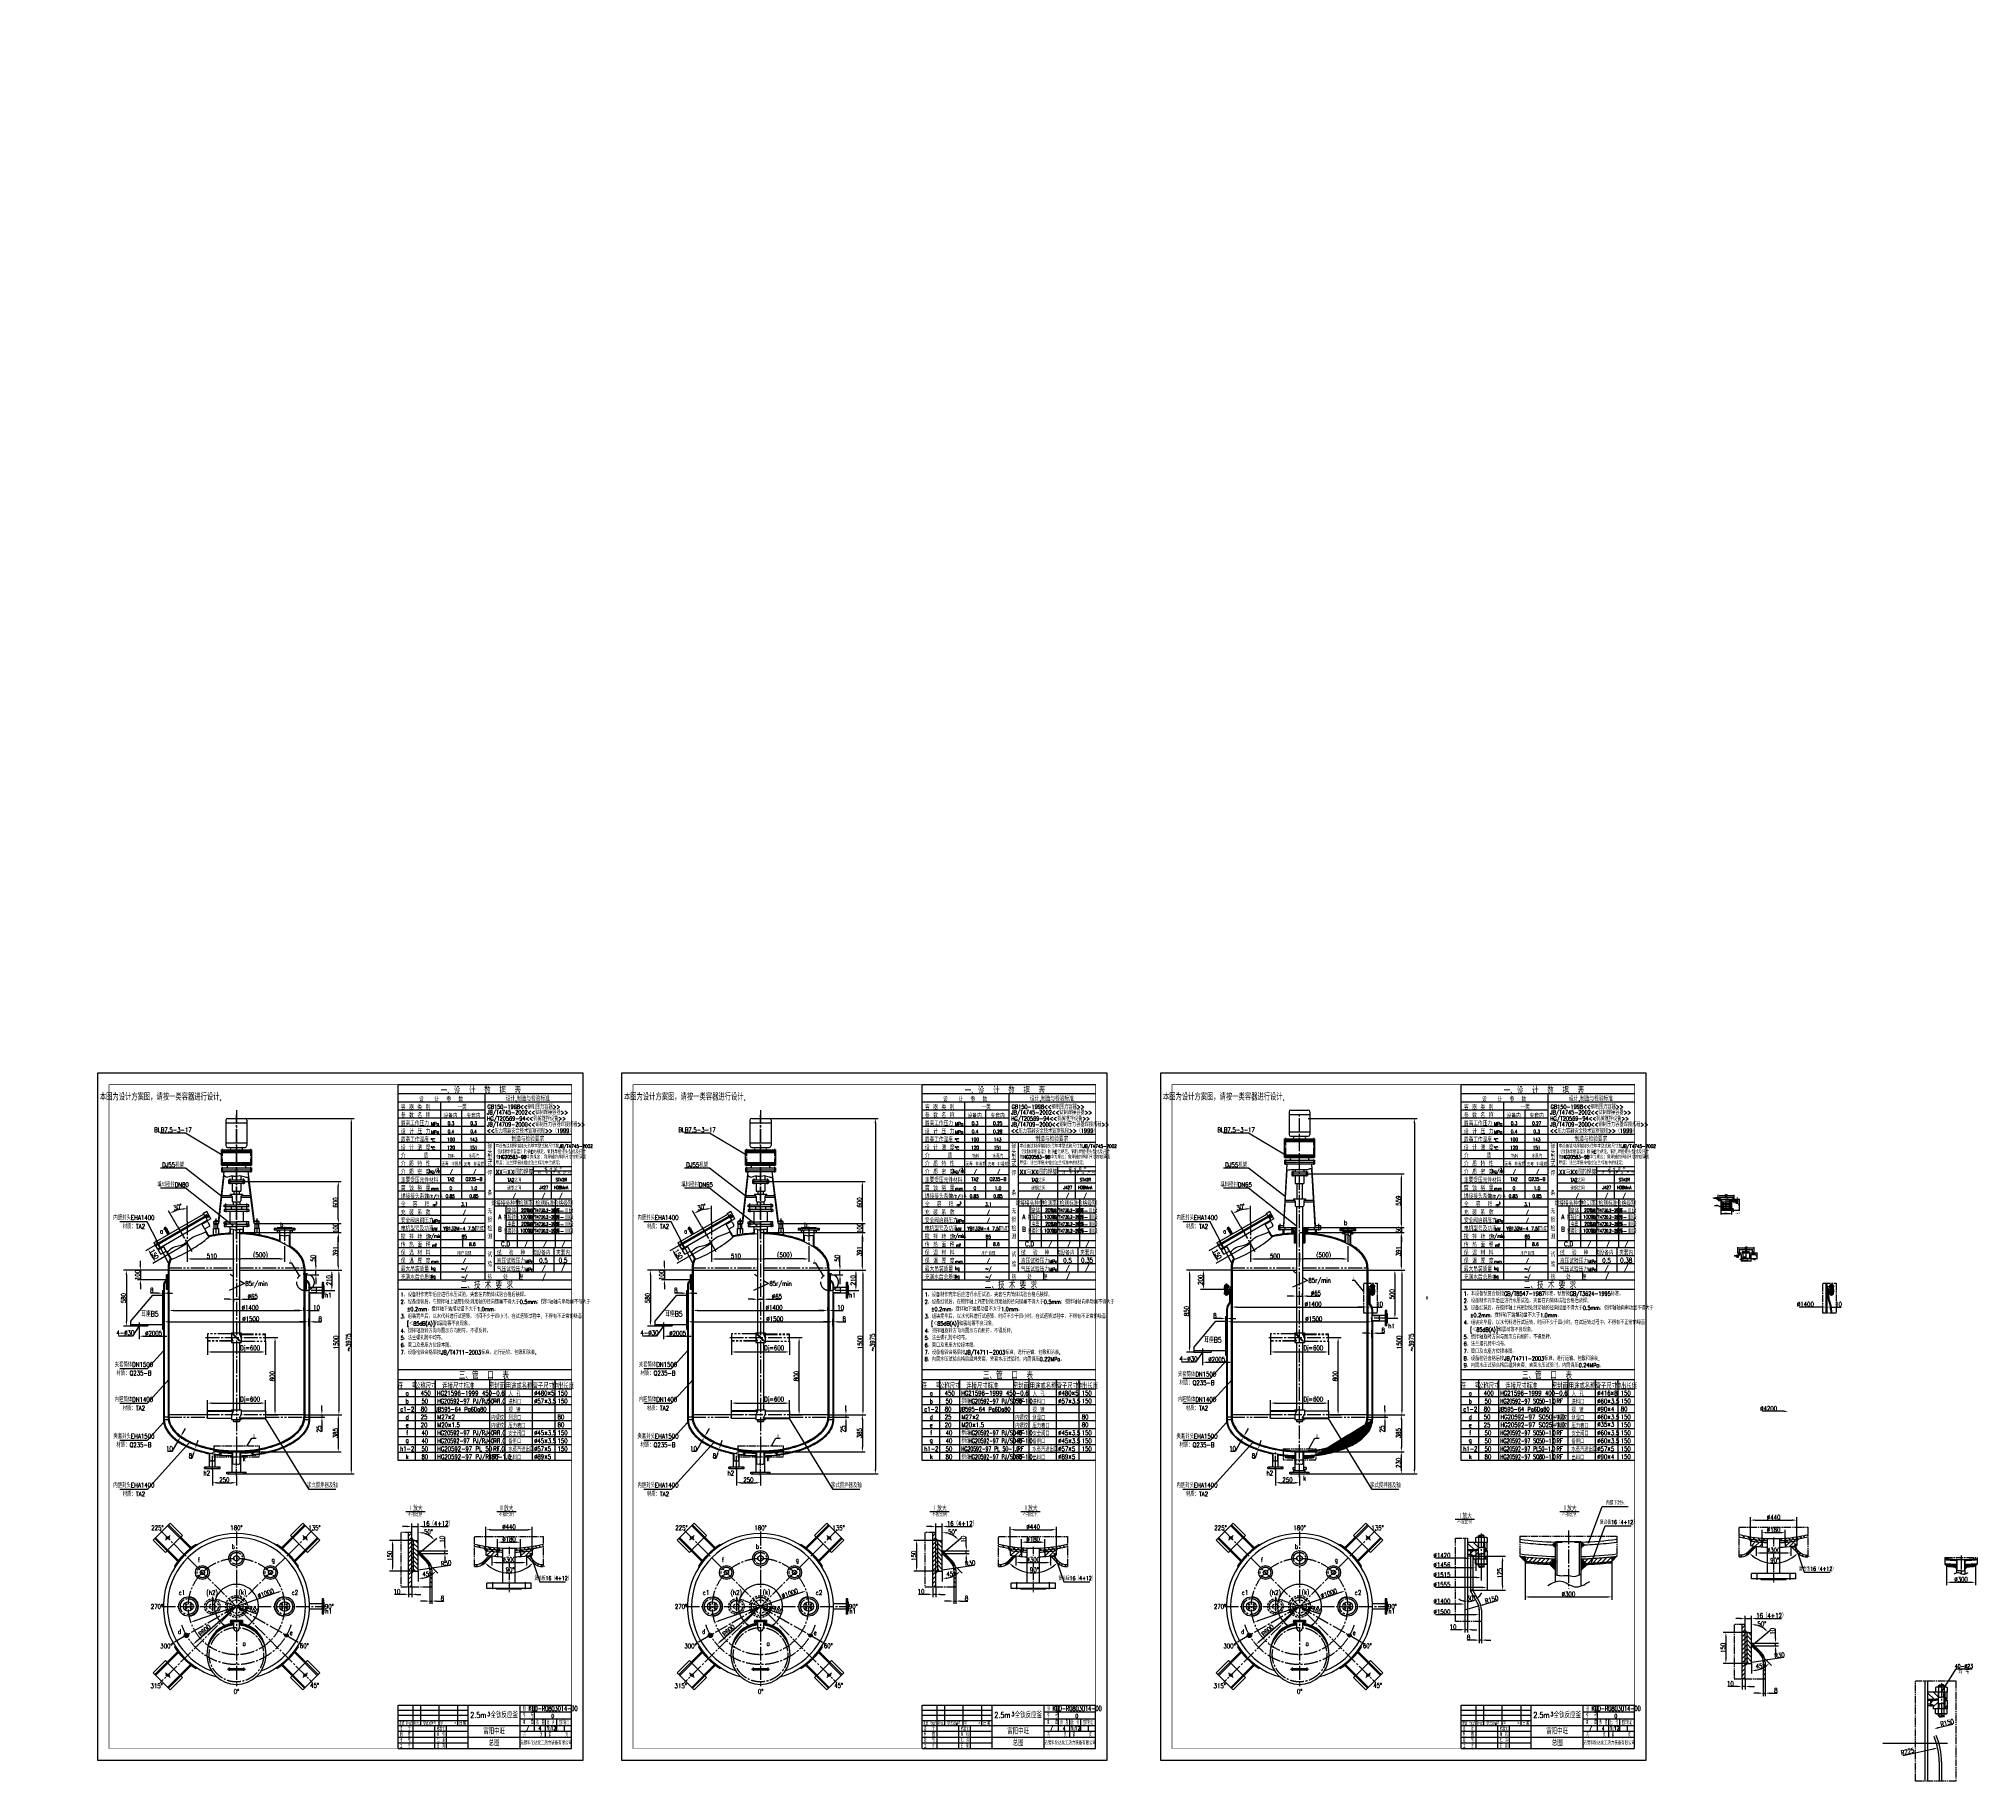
# Model space of a CAD drawing. Header units: millimetres. Extents: x -609 to 19506, y -219 to 17861.
import ezdxf
from ezdxf.enums import TextEntityAlignment as Align

# ---------------------------------------------------------------- set-up
doc = ezdxf.new("R2010")
doc.units = ezdxf.units.MM
doc.header["$LTSCALE"] = 120
doc.header["$PDMODE"] = 3
for name, pattern in [('CENT1', [3.35, 2.4, -0.3, 0.35, -0.3]), ('CENT2', [0.82, 0.6, -0.07, 0.08, -0.07]), ('CENTER', [1.66, 1.2, -0.15, 0.16, -0.15]), ('HIDDEN', [0.28, 0.18, -0.1]), ('PHAN1', [4, 2.4, -0.3, 0.35, -0.3, 0.35, -0.3]), ('PHAN2', [0.97, 0.6, -0.07, 0.08, -0.07, 0.08, -0.07]), ('PHANTOM', [1.97, 1.2, -0.15, 0.16, -0.15, 0.16, -0.15])]:
    doc.linetypes.add(name, pattern=pattern)
for name, color, linetype in [('1轮廓实线层', 7, 'Continuous'), ('2细线层', 4, 'Continuous'), ('3', 6, 'Continuous'), ('4', 5, 'Continuous'), ('6文字层', 3, 'Continuous'), ('A', 2, 'Continuous'), ('B', 7, 'Continuous'), ('C', 1, 'CENTER'), ('C1', 1, 'CENT1'), ('C2', 1, 'CENT2'), ('D', 4, 'PHANTOM'), ('D1', 4, 'PHAN1'), ('D2', 4, 'PHAN2'), ('E', 3, 'HIDDEN'), ('图框层', 7, 'Continuous')]:
    doc.layers.add(name, color=color, linetype=linetype)
doc.styles.add('HZ', font='txt', dxfattribs={"width": 0.7, "bigfont": 'hztxt'})
doc.styles.add('HZFS', font='romans.shx', dxfattribs={"width": 0.7, "bigfont": 'hzdx.shx'})
doc.styles.add('PC_TEXTSTYLE', font='txt.shx', dxfattribs={"width": 0.67, "bigfont": 'gbcbig.shx'})
doc.dimstyles.new('ISO-25', dxfattribs={"dimtxt": 2.5, "dimasz": 2.5, "dimexe": 1.25, "dimexo": 0.625, "dimtad": 1, "dimdsep": 46, "dimtxsty": 'Standard', "dimcen": 2.5, "dimadec": 0, "dimazin": 0, "dimtfac": 1, "dimtmove": 0, "dimatfit": 3, "dimfxl": 0, "dimarcsym": 0})
pattern_1 = [(135, (28.902, 202.7), (-22.45064, -22.45064), [])]
pattern_2 = [(135, (320.837, 335.134), (-22.45064, -22.45064), [])]
pattern_3 = [(45, (320.837, 335.134), (-22.45064, 22.45064), [])]
pattern_4 = [(135, (5467.04, 202.7), (-22.45064, -22.45064), [])]
pattern_5 = [(135, (5758.974, 335.134), (-22.45064, -22.45064), [])]
pattern_6 = [(45, (5758.974, 335.134), (-22.45064, 22.45064), [])]
pattern_7 = [(135, (13865.326, -753.18), (-22.45064, -22.45064), [])]
pattern_8 = [(135, (13442.835, 434.267), (-22.45064, -22.45064), [])]
pattern_9 = [(45, (13442.835, 434.267), (-22.45064, 22.45064), [])]

# ---------------------------------------------------------------- blocks, each defined once
blk = doc.blocks.new('*D9')
at = {"layer": 'B', "color": 0, "lineweight": -2}
for p, q in [((732, 5084), (415, 5084)), ((445, 5132), (445, 5180)), ((445, 5084), (445, 4984)), ((716, 4984), (415, 4984)), ((445, 4936), (445, 4888))]:
    blk.add_line(p, q, dxfattribs=at)
at = {"layer": 'B', "color": 0}
for points in [[(437, 5132), (453, 5132), (445, 5084)], [(437, 4936), (453, 4936), (445, 4984)]]:
    blk.add_solid(points, dxfattribs=at)
at = {"layer": 'Defpoints', "color": 0}
for p in [(732, 5084), (445, 4984), (716, 4984)]:
    blk.add_point(p, dxfattribs=at)
at = {"layer": 'B', "color": 0, "insert": (415, 5034), "char_height": 48, "attachment_point": 5, "rotation": 90, "style": 'HZ'}
blk.add_mtext('100', dxfattribs=at)
blk = doc.blocks.new('*D11')
at = {"layer": 'B', "color": 0, "lineweight": -2}
for p, q in [((1762, 4384), (1873, 4384)), ((1843, 3632), (1843, 4336)), ((1762, 3584), (1873, 3584))]:
    blk.add_line(p, q, dxfattribs=at)
at = {"layer": 'B', "color": 0}
for points in [[(1835, 4336), (1851, 4336), (1843, 4384)], [(1835, 3632), (1851, 3632), (1843, 3584)]]:
    blk.add_solid(points, dxfattribs=at)
at = {"layer": 'Defpoints', "color": 0}
for p in [(1762, 4384), (1843, 4384), (1762, 3584)]:
    blk.add_point(p, dxfattribs=at)
at = {"layer": 'B', "color": 0, "insert": (1813, 3984), "char_height": 48, "attachment_point": 5, "rotation": 90, "style": 'HZ'}
blk.add_mtext('800', dxfattribs=at)
blk = doc.blocks.new('*D12')
at = {"layer": 'B', "color": 0, "lineweight": -2}
for p, q in [((567, 5084), (270, 5084)), ((300, 5036), (300, 4552)), ((344, 4504), (270, 4504))]:
    blk.add_line(p, q, dxfattribs=at)
at = {"layer": 'B', "color": 0}
for points in [[(292, 5036), (308, 5036), (300, 5084)], [(292, 4552), (308, 4552), (300, 4504)]]:
    blk.add_solid(points, dxfattribs=at)
at = {"layer": 'Defpoints', "color": 0}
for p in [(567, 5084), (300, 4504), (344, 4504)]:
    blk.add_point(p, dxfattribs=at)
at = {"layer": 'B', "color": 0, "insert": (270, 4794), "char_height": 48, "attachment_point": 5, "rotation": 90, "style": 'HZ'}
blk.add_mtext('580', dxfattribs=at)
blk = doc.blocks.new('*D13')
at = {"layer": 'B', "color": 0, "lineweight": -2}
for p, q in [((2152, 5084), (2462, 5084)), ((2432, 5036), (2432, 4922)), ((2360, 4874), (2462, 4874))]:
    blk.add_line(p, q, dxfattribs=at)
at = {"layer": 'B', "color": 0}
for points in [[(2424, 5036), (2440, 5036), (2432, 5084)], [(2424, 4922), (2440, 4922), (2432, 4874)]]:
    blk.add_solid(points, dxfattribs=at)
at = {"layer": 'Defpoints', "color": 0}
for p in [(2152, 5084), (2360, 4874), (2432, 4874)]:
    blk.add_point(p, dxfattribs=at)
at = {"layer": 'B', "color": 0, "insert": (2402, 4979), "char_height": 48, "attachment_point": 5, "rotation": 90, "style": 'HZ'}
blk.add_mtext('210', dxfattribs=at)
blk = doc.blocks.new('*D14')
at = {"layer": 'B', "color": 0, "lineweight": -2}
for p, q in [((1192, 3013), (1192, 2848)), ((1240, 2878), (1394, 2878)), ((1442, 2951), (1442, 2848))]:
    blk.add_line(p, q, dxfattribs=at)
at = {"layer": 'B', "color": 0}
for points in [[(1240, 2886), (1240, 2870), (1192, 2878)], [(1394, 2886), (1394, 2870), (1442, 2878)]]:
    blk.add_solid(points, dxfattribs=at)
at = {"layer": 'Defpoints', "color": 0}
for p in [(1192, 3013), (1442, 2951), (1442, 2878)]:
    blk.add_point(p, dxfattribs=at)
at = {"layer": 'B', "color": 0, "insert": (1317, 2908), "char_height": 48, "attachment_point": 5, "style": 'HZ'}
blk.add_mtext('250', dxfattribs=at)
blk = doc.blocks.new('*D15')
at = {"layer": 'B', "color": 0, "lineweight": -2}
for p, q in [((1142, 3623), (1142, 3734)), ((1190, 3704), (1694, 3704)), ((1742, 3623), (1742, 3734))]:
    blk.add_line(p, q, dxfattribs=at)
at = {"layer": 'B', "color": 0}
for points in [[(1190, 3712), (1190, 3696), (1142, 3704)], [(1694, 3712), (1694, 3696), (1742, 3704)]]:
    blk.add_solid(points, dxfattribs=at)
at = {"layer": 'Defpoints', "color": 0}
for p in [(1142, 3623), (1742, 3704), (1742, 3623)]:
    blk.add_point(p, dxfattribs=at)
at = {"layer": 'B', "color": 0, "insert": (1584, 3737), "char_height": 48, "attachment_point": 5, "style": 'HZ'}
blk.add_mtext('Dj=600', dxfattribs=at)
blk = doc.blocks.new('*D16')
at = {"layer": 'B', "color": 0, "lineweight": -2}
for p, q in [((1142, 4346), (1142, 4205)), ((1190, 4235), (1694, 4235)), ((1742, 4346), (1742, 4205))]:
    blk.add_line(p, q, dxfattribs=at)
at = {"layer": 'B', "color": 0}
for points in [[(1190, 4243), (1190, 4227), (1142, 4235)], [(1694, 4243), (1694, 4227), (1742, 4235)]]:
    blk.add_solid(points, dxfattribs=at)
at = {"layer": 'Defpoints', "color": 0}
for p in [(1142, 4346), (1742, 4346), (1742, 4235)]:
    blk.add_point(p, dxfattribs=at)
at = {"layer": 'B', "color": 0, "insert": (1584, 4269), "char_height": 48, "attachment_point": 5, "style": 'HZ'}
blk.add_mtext('Dj=600', dxfattribs=at)
blk = doc.blocks.new('*D17')
at = {"layer": 'B', "color": 0, "lineweight": -2}
for p, q in [((742, 4665), (742, 4695)), ((790, 4665), (2094, 4665)), ((2142, 4665), (2142, 4695))]:
    blk.add_line(p, q, dxfattribs=at)
at = {"layer": 'B', "color": 0}
for points in [[(790, 4673), (790, 4657), (742, 4665)], [(2094, 4673), (2094, 4657), (2142, 4665)]]:
    blk.add_solid(points, dxfattribs=at)
at = {"layer": 'Defpoints', "color": 0}
for p in [(742, 4665), (2142, 4665), (2142, 4665)]:
    blk.add_point(p, dxfattribs=at)
at = {"layer": 'B', "color": 0, "insert": (1584, 4695), "char_height": 48, "attachment_point": 5, "style": 'HZ'}
blk.add_mtext('%%c1400', dxfattribs=at)
blk = doc.blocks.new('*D18')
at = {"layer": 'B', "color": 0, "lineweight": -2}
for p, q in [((692, 4548), (692, 4578)), ((740, 4548), (2144, 4548)), ((2192, 4548), (2192, 4578))]:
    blk.add_line(p, q, dxfattribs=at)
at = {"layer": 'B', "color": 0}
for points in [[(740, 4556), (740, 4540), (692, 4548)], [(2144, 4556), (2144, 4540), (2192, 4548)]]:
    blk.add_solid(points, dxfattribs=at)
at = {"layer": 'Defpoints', "color": 0}
for p in [(692, 4548), (2192, 4548), (2192, 4548)]:
    blk.add_point(p, dxfattribs=at)
at = {"layer": 'B', "color": 0, "insert": (1591, 4578), "char_height": 48, "attachment_point": 5, "style": 'HZ'}
blk.add_mtext('%%c1500', dxfattribs=at)
blk = doc.blocks.new('*D19')
at = {"layer": 'B', "color": 0, "lineweight": -2}
for p, q in [((2144, 4548), (2096, 4548)), ((2192, 4502), (2192, 4578)), ((2192, 4548), (2200, 4548)), ((2200, 4543), (2200, 4578)), ((2248, 4548), (2326, 4548))]:
    blk.add_line(p, q, dxfattribs=at)
at = {"layer": 'B', "color": 0}
for points in [[(2144, 4556), (2144, 4540), (2192, 4548)], [(2248, 4556), (2248, 4540), (2200, 4548)]]:
    blk.add_solid(points, dxfattribs=at)
at = {"layer": 'Defpoints', "color": 0}
for p in [(2192, 4502), (2200, 4548), (2200, 4543)]:
    blk.add_point(p, dxfattribs=at)
at = {"layer": 'B', "color": 0, "insert": (2311, 4578), "char_height": 48, "attachment_point": 5, "style": 'HZ'}
blk.add_mtext('8', dxfattribs=at)
blk = doc.blocks.new('*D20')
at = {"layer": 'B', "color": 0, "lineweight": -2}
for p, q in [((2462, 5084), (2535, 5084)), ((2505, 5036), (2505, 3632)), ((2152, 3584), (2535, 3584))]:
    blk.add_line(p, q, dxfattribs=at)
at = {"layer": 'B', "color": 0}
for points in [[(2497, 5036), (2513, 5036), (2505, 5084)], [(2497, 3632), (2513, 3632), (2505, 3584)]]:
    blk.add_solid(points, dxfattribs=at)
at = {"layer": 'Defpoints', "color": 0}
for p in [(2462, 5084), (2152, 3584), (2505, 3584)]:
    blk.add_point(p, dxfattribs=at)
at = {"layer": 'B', "color": 0, "insert": (2475, 4334), "char_height": 48, "attachment_point": 5, "rotation": 90, "style": 'HZ'}
blk.add_mtext('1500', dxfattribs=at)
blk = doc.blocks.new('*D21')
at = {"layer": 'B', "color": 0, "lineweight": -2}
for p, q in [((1442, 5475), (2529, 5475)), ((2499, 5132), (2499, 5427)), ((2152, 5084), (2529, 5084))]:
    blk.add_line(p, q, dxfattribs=at)
at = {"layer": 'B', "color": 0}
for points in [[(2491, 5427), (2507, 5427), (2499, 5475)], [(2491, 5132), (2507, 5132), (2499, 5084)]]:
    blk.add_solid(points, dxfattribs=at)
at = {"layer": 'Defpoints', "color": 0}
for p in [(1442, 5475), (2499, 5475), (2152, 5084)]:
    blk.add_point(p, dxfattribs=at)
at = {"layer": 'B', "color": 0, "insert": (2469, 5280), "char_height": 48, "attachment_point": 5, "rotation": 90, "style": 'HZ'}
blk.add_mtext('391', dxfattribs=at)
blk = doc.blocks.new('*D22')
at = {"layer": 'B', "color": 0, "lineweight": -2}
for p, q in [((2152, 3584), (2529, 3584)), ((2499, 3536), (2499, 3247)), ((1442, 3199), (2529, 3199))]:
    blk.add_line(p, q, dxfattribs=at)
at = {"layer": 'B', "color": 0}
for points in [[(2491, 3536), (2507, 3536), (2499, 3584)], [(2491, 3247), (2507, 3247), (2499, 3199)]]:
    blk.add_solid(points, dxfattribs=at)
at = {"layer": 'Defpoints', "color": 0}
for p in [(2152, 3584), (1442, 3199), (2499, 3199)]:
    blk.add_point(p, dxfattribs=at)
at = {"layer": 'B', "color": 0, "insert": (2469, 3392), "char_height": 48, "attachment_point": 5, "rotation": 90, "style": 'HZ'}
blk.add_mtext('385', dxfattribs=at)
blk = doc.blocks.new('*D23')
at = {"layer": 'B', "color": 0, "lineweight": -2}
for p, q in [((2329, 3632), (2329, 3680)), ((2158, 3584), (2359, 3584)), ((2200, 3559), (2359, 3559)), ((2329, 3584), (2329, 3559)), ((2329, 3511), (2329, 3409))]:
    blk.add_line(p, q, dxfattribs=at)
at = {"layer": 'B', "color": 0}
for points in [[(2321, 3632), (2337, 3632), (2329, 3584)], [(2321, 3511), (2337, 3511), (2329, 3559)]]:
    blk.add_solid(points, dxfattribs=at)
at = {"layer": 'Defpoints', "color": 0}
for p in [(2158, 3584), (2200, 3559), (2329, 3559)]:
    blk.add_point(p, dxfattribs=at)
at = {"layer": 'B', "color": 0, "insert": (2299, 3436), "char_height": 48, "attachment_point": 5, "rotation": 90, "style": 'HZ'}
blk.add_mtext('25', dxfattribs=at)
blk = doc.blocks.new('*D24')
at = {"layer": 'B', "color": 0, "lineweight": -2}
for p, q in [((932, 5252), (932, 5170)), ((1442, 5252), (1442, 5170)), ((980, 5200), (1394, 5200))]:
    blk.add_line(p, q, dxfattribs=at)
at = {"layer": 'B', "color": 0}
for points in [[(980, 5208), (980, 5192), (932, 5200)], [(1394, 5208), (1394, 5192), (1442, 5200)]]:
    blk.add_solid(points, dxfattribs=at)
at = {"layer": 'Defpoints', "color": 0}
for p in [(932, 5252), (1442, 5252), (1442, 5200)]:
    blk.add_point(p, dxfattribs=at)
at = {"layer": 'B', "color": 0, "insert": (1187, 5230), "char_height": 48, "attachment_point": 5, "style": 'HZ'}
blk.add_mtext('510', dxfattribs=at)
blk = doc.blocks.new('*D25')
at = {"layer": 'B', "color": 0, "lineweight": -2}
for p, q in [((857, 5490), (500, 5284)), ((577, 5211), (550, 5257)), ((932, 5360), (575, 5154))]:
    blk.add_line(p, q, dxfattribs=at)
at = {"layer": 'B', "color": 0}
for points in [[(557, 5261), (543, 5253), (526, 5299)], [(584, 5215), (570, 5207), (601, 5169)]]:
    blk.add_solid(points, dxfattribs=at)
at = {"layer": 'Defpoints', "color": 0}
for p in [(857, 5490), (526, 5299), (932, 5360)]:
    blk.add_point(p, dxfattribs=at)
at = {"layer": 'B', "color": 0, "insert": (589, 5249), "char_height": 48, "attachment_point": 5, "rotation": 300, "style": 'HZ'}
blk.add_mtext('150', dxfattribs=at)
blk = doc.blocks.new('*D26')
at = {"layer": 'B', "color": 0, "lineweight": -2}
for p, q in [((888, 3400), (912, 3442)), ((835, 3309), (772, 3202)), ((906, 3323), (833, 3365)), ((911, 3331), (838, 3374)), ((864, 3359), (859, 3350)), ((772, 3202), (728, 3202))]:
    blk.add_line(p, q, dxfattribs=at)
at = {"layer": 'B', "color": 0}
for points in [[(828, 3313), (842, 3305), (859, 3350)], [(881, 3404), (895, 3396), (864, 3359)]]:
    blk.add_solid(points, dxfattribs=at)
at = {"layer": 'Defpoints', "color": 0}
for p in [(859, 3350), (906, 3323), (911, 3331)]:
    blk.add_point(p, dxfattribs=at)
at = {"layer": 'B', "color": 0, "insert": (747, 3232), "char_height": 48, "attachment_point": 5, "style": 'HZ'}
blk.add_mtext('10', dxfattribs=at)
blk = doc.blocks.new('*D27')
at = {"layer": 'B', "color": 0, "lineweight": -2}
for p, q in [((1013, 3227), (1010, 3219)), ((1010, 3219), (1039, 3209)), ((1013, 3227), (1041, 3217)), ((1029, 3272), (1044, 3318)), ((979, 3129), (955, 3129)), ((994, 3174), (979, 3129))]:
    blk.add_line(p, q, dxfattribs=at)
at = {"layer": 'B', "color": 0}
for points in [[(987, 3177), (1002, 3171), (1010, 3219)], [(1021, 3275), (1036, 3270), (1013, 3227)]]:
    blk.add_solid(points, dxfattribs=at)
at = {"layer": 'Defpoints', "color": 0}
for p in [(1010, 3219), (1010, 3219), (1013, 3227)]:
    blk.add_point(p, dxfattribs=at)
at = {"layer": 'B', "color": 0, "insert": (964, 3159), "char_height": 48, "attachment_point": 5, "style": 'HZ'}
blk.add_mtext('8', dxfattribs=at)
blk = doc.blocks.new('*D28')
at = {"layer": 'B', "color": 0, "lineweight": -2}
for p, q in [((626, 4845), (549, 4845)), ((674, 4872), (674, 4815)), ((684, 4845), (674, 4845)), ((684, 4872), (684, 4815)), ((732, 4845), (780, 4845))]:
    blk.add_line(p, q, dxfattribs=at)
at = {"layer": 'B', "color": 0}
for points in [[(626, 4853), (626, 4837), (674, 4845)], [(732, 4853), (732, 4837), (684, 4845)]]:
    blk.add_solid(points, dxfattribs=at)
at = {"layer": 'Defpoints', "color": 0}
for p in [(674, 4872), (684, 4872), (684, 4845)]:
    blk.add_point(p, dxfattribs=at)
at = {"layer": 'B', "color": 0, "insert": (563, 4875), "char_height": 48, "attachment_point": 5, "style": 'HZ'}
blk.add_mtext('8', dxfattribs=at)
blk = doc.blocks.new('*D29')
at = {"layer": 'B', "color": 0, "lineweight": -2}
for p, q in [((1442, 5264), (1442, 5170)), ((1942, 5332), (1942, 5170)), ((1894, 5200), (1490, 5200))]:
    blk.add_line(p, q, dxfattribs=at)
at = {"layer": 'B', "color": 0}
for points in [[(1490, 5208), (1490, 5192), (1442, 5200)], [(1894, 5208), (1894, 5192), (1942, 5200)]]:
    blk.add_solid(points, dxfattribs=at)
at = {"layer": 'Defpoints', "color": 0}
for p in [(1442, 5264), (1942, 5332), (1442, 5200)]:
    blk.add_point(p, dxfattribs=at)
at = {"layer": 'B', "color": 0, "insert": (1692, 5235), "char_height": 48, "attachment_point": 5, "style": 'HZ'}
blk.add_mtext('(500)', dxfattribs=at)
blk = doc.blocks.new('*D30')
at = {"layer": 'B', "color": 0, "lineweight": -2}
for p, q in [((1524, 6004), (2529, 6004)), ((2499, 5616), (2499, 5956)), ((1676, 5568), (2529, 5568))]:
    blk.add_line(p, q, dxfattribs=at)
at = {"layer": 'B', "color": 0}
for points in [[(2491, 5956), (2507, 5956), (2499, 6004)], [(2491, 5616), (2507, 5616), (2499, 5568)]]:
    blk.add_solid(points, dxfattribs=at)
at = {"layer": 'Defpoints', "color": 0}
for p in [(1524, 6004), (2499, 6004), (1676, 5568)]:
    blk.add_point(p, dxfattribs=at)
at = {"layer": 'B', "color": 0, "insert": (2469, 5786), "char_height": 48, "attachment_point": 5, "rotation": 90, "style": 'HZ'}
blk.add_mtext('600', dxfattribs=at)
blk = doc.blocks.new('*D31')
at = {"layer": 'B', "color": 0, "lineweight": -2}
for p, q in [((830, 5537), (736, 5699)), ((932, 5591), (932, 5752))]:
    blk.add_line(p, q, dxfattribs=at)
blk.add_arc((932, 5360), 361, 97.6174, 112.3826, dxfattribs=at)
at = {"layer": 'B', "color": 0}
for points in [[(798, 5687), (791, 5702), (751, 5673)], [(884, 5727), (885, 5711), (932, 5722)]]:
    blk.add_solid(points, dxfattribs=at)
at = {"layer": 'Defpoints', "color": 0}
for p in [(869, 5716), (830, 5537), (932, 5591), (932, 5252), (980, 5278)]:
    blk.add_point(p, dxfattribs=at)
at = {"layer": 'B', "color": 0, "insert": (831, 5738), "char_height": 48, "attachment_point": 5, "rotation": 15, "style": 'HZ'}
blk.add_mtext('30°', dxfattribs=at)
blk = doc.blocks.new('*D32')
at = {"layer": 'B', "color": 0, "lineweight": -2}
for p, q in [((1362, 4782), (1314, 4782)), ((1410, 4783), (1410, 4752)), ((1410, 4782), (1475, 4782)), ((1475, 4782), (1475, 4812)), ((1523, 4782), (1652, 4782))]:
    blk.add_line(p, q, dxfattribs=at)
at = {"layer": 'B', "color": 0}
for points in [[(1362, 4790), (1362, 4774), (1410, 4782)], [(1523, 4790), (1523, 4774), (1475, 4782)]]:
    blk.add_solid(points, dxfattribs=at)
at = {"layer": 'Defpoints', "color": 0}
for p in [(1410, 4783), (1475, 4782), (1475, 4782)]:
    blk.add_point(p, dxfattribs=at)
at = {"layer": 'B', "color": 0, "insert": (1611, 4812), "char_height": 48, "attachment_point": 5, "style": 'HZ'}
blk.add_mtext('%%C65', dxfattribs=at)
blk = doc.blocks.new('*D33')
at = {"layer": 'B', "color": 0, "lineweight": -2}
for p, q in [((1533, 6659), (2664, 6659)), ((2634, 6611), (2634, 3017)), ((1508, 2969), (2664, 2969))]:
    blk.add_line(p, q, dxfattribs=at)
at = {"layer": 'B', "color": 0}
for points in [[(2626, 6611), (2642, 6611), (2634, 6659)], [(2626, 3017), (2642, 3017), (2634, 2969)]]:
    blk.add_solid(points, dxfattribs=at)
at = {"layer": 'Defpoints', "color": 0}
for p in [(1533, 6659), (1508, 2969), (2634, 2969)]:
    blk.add_point(p, dxfattribs=at)
at = {"layer": 'B', "color": 0, "insert": (2604, 4334), "char_height": 48, "attachment_point": 5, "rotation": 90, "style": 'HZ'}
blk.add_mtext('~3975', dxfattribs=at)
blk = doc.blocks.new('*D34')
at = {"layer": 'B', "color": 0, "lineweight": -2}
for p, q in [((2499, 5616), (2499, 5664)), ((1676, 5568), (2529, 5568)), ((1676, 5475), (2529, 5475)), ((2499, 5568), (2499, 5475)), ((2499, 5427), (2499, 5379))]:
    blk.add_line(p, q, dxfattribs=at)
at = {"layer": 'B', "color": 0}
for points in [[(2491, 5616), (2507, 5616), (2499, 5568)], [(2491, 5427), (2507, 5427), (2499, 5475)]]:
    blk.add_solid(points, dxfattribs=at)
at = {"layer": 'Defpoints', "color": 0}
for p in [(1676, 5568), (1676, 5475), (2499, 5475)]:
    blk.add_point(p, dxfattribs=at)
at = {"layer": 'B', "color": 0, "insert": (2469, 5522), "char_height": 48, "attachment_point": 5, "rotation": 90, "style": 'HZ'}
blk.add_mtext('100', dxfattribs=at)
blk = doc.blocks.new('*D35')
at = {"layer": 'B', "color": 0, "lineweight": -2}
blk.add_line((1272, 1657), (1613, 1530), dxfattribs=at)
at = {"layer": 'B', "color": 0}
for points in [[(1274, 1665), (1269, 1650), (1227, 1674)], [(1615, 1538), (1610, 1523), (1658, 1513)]]:
    blk.add_solid(points, dxfattribs=at)
at = {"layer": 'Defpoints', "color": 0}
for p in [(1227, 1674), (1658, 1513)]:
    blk.add_point(p, dxfattribs=at)
at = {"layer": 'B', "color": 0, "insert": (1607, 1564), "char_height": 48, "attachment_point": 5, "rotation": 339.5775, "style": 'HZ'}
blk.add_mtext('∅460', dxfattribs=at)
blk = doc.blocks.new('*D36')
at = {"layer": 'B', "color": 0, "lineweight": -2}
blk.add_line((1015, 1447), (1869, 1741), dxfattribs=at)
at = {"layer": 'B', "color": 0}
for points in [[(1867, 1748), (1872, 1733), (1915, 1756)], [(1012, 1454), (1017, 1439), (969, 1431)]]:
    blk.add_solid(points, dxfattribs=at)
at = {"layer": 'Defpoints', "color": 0}
for p in [(1915, 1756), (969, 1431)]:
    blk.add_point(p, dxfattribs=at)
at = {"layer": 'B', "color": 0, "insert": (1746, 1730), "char_height": 48, "attachment_point": 5, "rotation": 18.9933, "style": 'HZ'}
blk.add_mtext('∅1000', dxfattribs=at)
blk = doc.blocks.new('*D37')
at = {"layer": 'B', "color": 0, "lineweight": -2}
blk.add_line((1442, 1594), (1026, 1231), dxfattribs=at)
at = {"layer": 'B', "color": 0}
blk.add_solid([(1021, 1237), (1031, 1225), (990, 1199)], dxfattribs=at)
at = {"layer": 'Defpoints', "color": 0}
for p in [(1442, 1594), (990, 1199)]:
    blk.add_point(p, dxfattribs=at)
at = {"layer": 'B', "color": 0, "insert": (1112, 1346), "char_height": 48, "attachment_point": 5, "rotation": 41.0874, "style": 'HZ'}
blk.add_mtext('R600', dxfattribs=at)
blk = doc.blocks.new('*D38')
at = {"layer": 'B', "color": 0, "lineweight": -2}
for p, q in [((2094, 4665), (2046, 4665)), ((2142, 4695), (2142, 4635)), ((2142, 4665), (2152, 4665)), ((2152, 4695), (2152, 4635)), ((2200, 4665), (2299, 4665))]:
    blk.add_line(p, q, dxfattribs=at)
at = {"layer": 'B', "color": 0}
for points in [[(2094, 4673), (2094, 4657), (2142, 4665)], [(2200, 4673), (2200, 4657), (2152, 4665)]]:
    blk.add_solid(points, dxfattribs=at)
at = {"layer": 'Defpoints', "color": 0}
for p in [(2142, 4695), (2152, 4695), (2152, 4665)]:
    blk.add_point(p, dxfattribs=at)
at = {"layer": 'B', "color": 0, "insert": (2273, 4695), "char_height": 48, "attachment_point": 5, "style": 'HZ'}
blk.add_mtext('10', dxfattribs=at)
blk = doc.blocks.new('标题栏')
at = {"color": 4}
blk.add_line((-53.2, 38.5), (0.2, 38.5), dxfattribs=at)
at = {"layer": '1轮廓实线层'}
for p, q in [((-179.7, 45.2), (0.2, 45.2)), ((-179.7, 0.2), (-179.7, 45.2)), ((-179.7, 0.2), (-179.7, 45.2)), ((-179.7, 0.2), (0.2, 0.2))]:
    blk.add_line(p, q, dxfattribs=at)
at = {"layer": '1轮廓实线层', "color": 4}
for p, q in [((-164.2, 0.2), (-164.2, 45.2)), ((-156.2, 24.2), (-156.2, 45.2)), ((-137.2, 24.2), (-137.2, 45.2)), ((-117.7, 24.2), (-117.7, 45.2)), ((-107.2, 0.2), (-107.2, 45.2)), ((-53.2, 0.2), (-53.2, 45.2)), ((-38.2, 18.2), (-38.2, 45.2)), ((-129.7, 0.2), (-129.7, 24.2)), ((-53.2, 31.2), (0.2, 31.2)), ((-26.7, 12.2), (-26.7, 31.2)), ((-15.2, 18.2), (-15.2, 31.2))]:
    blk.add_line(p, q, dxfattribs=at)
at = {"layer": '2细线层', "color": 4}
for p, q in [((-179.7, 40), (-107.2, 40)), ((-179.7, 34.7), (-107.2, 34.7)), ((-179.7, 29.5), (-107.2, 29.5)), ((-179.7, 24.2), (0.2, 24.2)), ((-179.7, 18.2), (-107.2, 18.2)), ((-179.7, 12.2), (0.2, 12.2)), ((-179.7, 6.2), (-107.2, 6.2)), ((-53.2, 18.2), (0.2, 18.2))]:
    blk.add_line(p, q, dxfattribs=at)
at = {"layer": '2细线层'}
for p, q in [((-141.7, 0.2), (-141.7, 24.2)), ((-7.2, 18.2), (-7.2, 24.2))]:
    blk.add_line(p, q, dxfattribs=at)
at = {"layer": '图框层'}
blk.add_line((0.2, 0.2), (0.2, 45.2), dxfattribs=at)
at = {"layer": '6文字层', "style": 'PC_TEXTSTYLE', "width": 0.67}
for s, p in [('图  号', (-50.3, 39.6)), ('件  号', (-50.4, 32.5)), ('重  量', (-50.4, 25.7))]:
    blk.add_text(s, height=4, dxfattribs=at).set_placement(p)
at = {"layer": '6文字层'}
for s, style, width, p in [('更改', 'PC_TEXTSTYLE', 0.67, (-176, 27)), (' 设  计 ', 'PC_TEXTSTYLE', 0.67, (-172.4, 21.1)), ('标记', 'PC_TEXTSTYLE', 0.67, (-168.6, 27)), ('标记', 'PC_TEXTSTYLE', 0.67, (-160.4, 27)), (' 更改及编号 ', 'PC_TEXTSTYLE', 0.67, (-146.9, 26.9)), ('标准化', 'PC_TEXTSTYLE', 0.67, (-135.6, 21.3)), (' 签    字 ', 'PC_TEXTSTYLE', 0.67, (-127.6, 26.8)), (' 日期 ', 'HZFS', 0.7, (-112.8, 27)), (' 数 量 ', 'PC_TEXTSTYLE', 0.67, (-32.3, 27.7)), (' 比 例 ', 'PC_TEXTSTYLE', 0.67, (-21.1, 27.6)), (' 图样标记 ', 'PC_TEXTSTYLE', 0.67, (-7.8, 27.7)), (' 校  核 ', 'PC_TEXTSTYLE', 0.67, (-172.4, 9.2)), (' 工  艺 ', 'PC_TEXTSTYLE', 0.67, (-172.4, 3.1)), (' 制  图 ', 'PC_TEXTSTYLE', 0.67, (-172.3, 14.9)), ('审 核', 'PC_TEXTSTYLE', 0.67, (-135.6, 15.4)), ('批 准', 'PC_TEXTSTYLE', 0.67, (-135.5, 9.6)), ('日 期', 'PC_TEXTSTYLE', 0.67, (-135.4, 3.3)), ('共     页', 'PC_TEXTSTYLE', 0.67, (-40, 15.2)), ('第     页', 'PC_TEXTSTYLE', 0.67, (-13.7, 15.1))]:
    blk.add_text(s, height=4, dxfattribs=dict(at, style=style, width=width)).set_placement(p, align=Align.MIDDLE)
at = {"layer": '6文字层', "style": 'PC_TEXTSTYLE', "width": 0.639851, "flags": 8}
for tag, p, p2 in [('共几页', (-42.8, 13.2), (-37.4, 13.2)), ('第几页', (-16.9, 13.2), (-11.5, 13.2))]:
    blk.add_attdef(tag, text='', height=4, dxfattribs=at).set_placement(p, p2, align=Align.FIT)
at = {"layer": 'B', "insert": (-26.2, 6.3), "char_height": 3.8, "width": 53.197, "attachment_point": 5, "style": 'PC_TEXTSTYLE'}
blk.add_mtext('{\\f楷体_GB2312|b0|i0|c134|p49;无锡科伦达化工热力装备有限公司}', dxfattribs=at)
at = {"layer": 'B', "style": 'HZ', "width": 0.7}
blk.add_attdef('BL', text='', height=4, dxfattribs=at).set_placement((-20.7, 19.2), align=Align.CENTER)
blk = doc.blocks.new('*D39')
at = {"layer": 'B', "color": 0, "lineweight": -2}
for p, q in [((3661, 2019), (3495, 1996)), ((3329, 1973), (3448, 1990))]:
    blk.add_line(p, q, dxfattribs=at)
at = {"layer": 'B', "color": 0}
blk.add_solid([(3494, 2004), (3496, 1988), (3448, 1990)], dxfattribs=at)
at = {"layer": 'Defpoints', "color": 0}
for p in [(3329, 1973), (3448, 1990)]:
    blk.add_point(p, dxfattribs=at)
at = {"layer": 'B', "color": 0, "insert": (3618, 2043), "char_height": 48, "attachment_point": 5, "rotation": 7.8348, "style": 'HZ'}
blk.add_mtext('R30', dxfattribs=at)
blk = doc.blocks.new('*D40')
at = {"layer": 'B', "color": 0, "lineweight": -2}
for p, q in [((3606, 2219), (3606, 2318)), ((3329, 2171), (3636, 2171)), ((3329, 2143), (3636, 2143)), ((3606, 2143), (3606, 2171)), ((3606, 2095), (3606, 2047))]:
    blk.add_line(p, q, dxfattribs=at)
at = {"layer": 'B', "color": 0}
for points in [[(3598, 2219), (3614, 2219), (3606, 2171)], [(3598, 2095), (3614, 2095), (3606, 2143)]]:
    blk.add_solid(points, dxfattribs=at)
at = {"layer": 'Defpoints', "color": 0}
for p in [(3329, 2171), (3329, 2143), (3606, 2171)]:
    blk.add_point(p, dxfattribs=at)
at = {"layer": 'B', "color": 0, "insert": (3576, 2292), "char_height": 48, "attachment_point": 5, "rotation": 90, "style": 'HZ'}
blk.add_mtext('10', dxfattribs=at)
blk = doc.blocks.new('*D41')
at = {"layer": 'B', "color": 0, "lineweight": -2}
for p, q in [((3213, 2424), (3165, 2424)), ((3261, 2362), (3261, 2454)), ((3261, 2424), (3329, 2424)), ((3329, 2280), (3329, 2454)), ((3377, 2424), (3640, 2424))]:
    blk.add_line(p, q, dxfattribs=at)
at = {"layer": 'B', "color": 0}
for points in [[(3213, 2432), (3213, 2416), (3261, 2424)], [(3377, 2432), (3377, 2416), (3329, 2424)]]:
    blk.add_solid(points, dxfattribs=at)
at = {"layer": 'Defpoints', "color": 0}
for p in [(3329, 2424), (3261, 2362), (3329, 2280)]:
    blk.add_point(p, dxfattribs=at)
at = {"layer": 'B', "color": 0, "insert": (3532, 2454), "char_height": 48, "attachment_point": 5, "style": 'HZ'}
blk.add_mtext('16（4+12）', dxfattribs=at)
blk = doc.blocks.new('*D42')
at = {"layer": 'B', "color": 0, "lineweight": -2}
for p, q in [((3181, 1720), (3082, 1720)), ((3229, 1798), (3229, 1690)), ((3261, 1720), (3229, 1720)), ((3261, 1798), (3261, 1690)), ((3309, 1720), (3357, 1720))]:
    blk.add_line(p, q, dxfattribs=at)
at = {"layer": 'B', "color": 0}
for points in [[(3181, 1728), (3181, 1712), (3229, 1720)], [(3309, 1728), (3309, 1712), (3261, 1720)]]:
    blk.add_solid(points, dxfattribs=at)
at = {"layer": 'Defpoints', "color": 0}
for p in [(3229, 1798), (3229, 1720), (3261, 1798)]:
    blk.add_point(p, dxfattribs=at)
at = {"layer": 'B', "color": 0, "insert": (3108, 1750), "char_height": 48, "attachment_point": 5, "style": 'HZ'}
blk.add_mtext('10', dxfattribs=at)
blk = doc.blocks.new('*D43')
at = {"layer": 'B', "color": 0, "lineweight": -2}
for p, q in [((3401, 1650), (3353, 1650)), ((3449, 1798), (3449, 1620)), ((3449, 1650), (3469, 1650)), ((3469, 1798), (3469, 1620)), ((3517, 1650), (3594, 1650))]:
    blk.add_line(p, q, dxfattribs=at)
at = {"layer": 'B', "color": 0}
for points in [[(3401, 1658), (3401, 1642), (3449, 1650)], [(3517, 1658), (3517, 1642), (3469, 1650)]]:
    blk.add_solid(points, dxfattribs=at)
at = {"layer": 'Defpoints', "color": 0}
for p in [(3449, 1798), (3469, 1798), (3469, 1650)]:
    blk.add_point(p, dxfattribs=at)
at = {"layer": 'B', "color": 0, "insert": (3580, 1680), "char_height": 48, "attachment_point": 5, "style": 'HZ'}
blk.add_mtext('8', dxfattribs=at)
blk = doc.blocks.new('*D44')
at = {"layer": 'B', "color": 0, "lineweight": -2}
for p, q in [((4021, 2048), (3999, 2026)), ((4522, 2048), (4544, 2026))]:
    blk.add_line(p, q, dxfattribs=at)
blk.add_arc((4271, 2298), 355, 232.7549, 307.2451, dxfattribs=at)
at = {"layer": 'B', "color": 0}
for points in [[(4051, 2010), (4062, 2022), (4021, 2047)], [(4481, 2022), (4492, 2010), (4522, 2047)]]:
    blk.add_solid(points, dxfattribs=at)
at = {"layer": 'Defpoints', "color": 0}
for p in [(4021, 2048), (4091, 2118), (4451, 2118), (4522, 2048), (4180, 1956)]:
    blk.add_point(p, dxfattribs=at)
at = {"layer": 'B', "color": 0, "insert": (4282, 1974), "char_height": 48, "attachment_point": 5, "rotation": 1.9303, "style": 'HZ'}
blk.add_mtext('90°', dxfattribs=at)
blk = doc.blocks.new('*D45')
at = {"layer": 'B', "color": 0, "lineweight": -2}
for p, q in [((4031, 2175), (4031, 2421)), ((4511, 2175), (4511, 2421)), ((4079, 2391), (4463, 2391))]:
    blk.add_line(p, q, dxfattribs=at)
at = {"layer": 'B', "color": 0}
for points in [[(4079, 2399), (4079, 2383), (4031, 2391)], [(4463, 2399), (4463, 2383), (4511, 2391)]]:
    blk.add_solid(points, dxfattribs=at)
at = {"layer": 'Defpoints', "color": 0}
for p in [(4511, 2391), (4031, 2175), (4511, 2175)]:
    blk.add_point(p, dxfattribs=at)
at = {"layer": 'B', "color": 0, "insert": (4271, 2421), "char_height": 48, "attachment_point": 5, "style": 'HZ'}
blk.add_mtext('%%C440', dxfattribs=at)
blk = doc.blocks.new('*D46')
at = {"layer": 'B', "color": 0, "lineweight": -2}
for p, q in [((4151, 2147), (4151, 2291)), ((4199, 2261), (4343, 2261)), ((4391, 2147), (4391, 2291))]:
    blk.add_line(p, q, dxfattribs=at)
at = {"layer": 'B', "color": 0}
for points in [[(4199, 2269), (4199, 2253), (4151, 2261)], [(4343, 2269), (4343, 2253), (4391, 2261)]]:
    blk.add_solid(points, dxfattribs=at)
at = {"layer": 'Defpoints', "color": 0}
for p in [(4391, 2261), (4151, 2147), (4391, 2147)]:
    blk.add_point(p, dxfattribs=at)
at = {"layer": 'B', "color": 0, "insert": (4271, 2291), "char_height": 48, "attachment_point": 5, "style": 'HZ'}
blk.add_mtext('%%C180', dxfattribs=at)
blk = doc.blocks.new('*D47')
at = {"layer": 'B', "color": 0, "lineweight": -2}
for p, q in [((4091, 2118), (4091, 2020)), ((4139, 2050), (4403, 2050)), ((4451, 2118), (4451, 2020))]:
    blk.add_line(p, q, dxfattribs=at)
at = {"layer": 'B', "color": 0}
for points in [[(4139, 2058), (4139, 2042), (4091, 2050)], [(4403, 2058), (4403, 2042), (4451, 2050)]]:
    blk.add_solid(points, dxfattribs=at)
at = {"layer": 'Defpoints', "color": 0}
for p in [(4091, 2118), (4451, 2118), (4451, 2050)]:
    blk.add_point(p, dxfattribs=at)
at = {"layer": 'B', "color": 0, "insert": (4271, 2080), "char_height": 48, "attachment_point": 5, "style": 'HZ'}
blk.add_mtext('%%C300', dxfattribs=at)
blk = doc.blocks.new('*D48')
at = {"layer": 'B', "color": 0, "lineweight": -2}
for p, q in [((2267, 5132), (2267, 5235)), ((2152, 5084), (2297, 5084)), ((2168, 5034), (2297, 5034)), ((2267, 5034), (2267, 5084)), ((2267, 4986), (2267, 4938))]:
    blk.add_line(p, q, dxfattribs=at)
at = {"layer": 'B', "color": 0}
for points in [[(2259, 5132), (2275, 5132), (2267, 5084)], [(2259, 4986), (2275, 4986), (2267, 5034)]]:
    blk.add_solid(points, dxfattribs=at)
at = {"layer": 'Defpoints', "color": 0}
for p in [(2152, 5084), (2168, 5034), (2267, 5034)]:
    blk.add_point(p, dxfattribs=at)
at = {"layer": 'B', "color": 0, "insert": (2237, 5208), "char_height": 48, "attachment_point": 5, "rotation": 90, "style": 'HZ'}
blk.add_mtext('50', dxfattribs=at)
blk = doc.blocks.new('*D49')
at = {"layer": 'B', "color": 0, "lineweight": -2}
for p, q in [((3295, 2280), (3032, 2280)), ((3062, 2232), (3062, 2008)), ((3295, 1960), (3032, 1960))]:
    blk.add_line(p, q, dxfattribs=at)
at = {"layer": 'B', "color": 0}
for points in [[(3054, 2232), (3070, 2232), (3062, 2280)], [(3054, 2008), (3070, 2008), (3062, 1960)]]:
    blk.add_solid(points, dxfattribs=at)
at = {"layer": 'Defpoints', "color": 0}
for p in [(3295, 2280), (3062, 1960), (3295, 1960)]:
    blk.add_point(p, dxfattribs=at)
at = {"layer": 'B', "color": 0, "insert": (3032, 2120), "char_height": 48, "attachment_point": 5, "rotation": 90, "style": 'HZ'}
blk.add_mtext('150', dxfattribs=at)
blk = doc.blocks.new('*D89')
at = {"layer": 'B', "color": 0, "lineweight": -2}
for p, q in [((6170, 5084), (5853, 5084)), ((5883, 5132), (5883, 5180)), ((5883, 5084), (5883, 4984)), ((6154, 4984), (5853, 4984)), ((5883, 4936), (5883, 4888))]:
    blk.add_line(p, q, dxfattribs=at)
at = {"layer": 'B', "color": 0}
for points in [[(5875, 5132), (5891, 5132), (5883, 5084)], [(5875, 4936), (5891, 4936), (5883, 4984)]]:
    blk.add_solid(points, dxfattribs=at)
at = {"layer": 'Defpoints', "color": 0}
for p in [(6170, 5084), (5883, 4984), (6154, 4984)]:
    blk.add_point(p, dxfattribs=at)
at = {"layer": 'B', "color": 0, "insert": (5853, 5034), "char_height": 48, "attachment_point": 5, "rotation": 90, "style": 'HZ'}
blk.add_mtext('100', dxfattribs=at)
blk = doc.blocks.new('*D82')
at = {"layer": 'B', "color": 0, "lineweight": -2}
for p, q in [((7200, 4384), (7311, 4384)), ((7281, 3632), (7281, 4336)), ((7200, 3584), (7311, 3584))]:
    blk.add_line(p, q, dxfattribs=at)
at = {"layer": 'B', "color": 0}
for points in [[(7273, 4336), (7289, 4336), (7281, 4384)], [(7273, 3632), (7289, 3632), (7281, 3584)]]:
    blk.add_solid(points, dxfattribs=at)
at = {"layer": 'Defpoints', "color": 0}
for p in [(7200, 4384), (7281, 4384), (7200, 3584)]:
    blk.add_point(p, dxfattribs=at)
at = {"layer": 'B', "color": 0, "insert": (7251, 3984), "char_height": 48, "attachment_point": 5, "rotation": 90, "style": 'HZ'}
blk.add_mtext('800', dxfattribs=at)
blk = doc.blocks.new('*D83')
at = {"layer": 'B', "color": 0, "lineweight": -2}
for p, q in [((6005, 5084), (5708, 5084)), ((5738, 5036), (5738, 4552)), ((5782, 4504), (5708, 4504))]:
    blk.add_line(p, q, dxfattribs=at)
at = {"layer": 'B', "color": 0}
for points in [[(5730, 5036), (5746, 5036), (5738, 5084)], [(5730, 4552), (5746, 4552), (5738, 4504)]]:
    blk.add_solid(points, dxfattribs=at)
at = {"layer": 'Defpoints', "color": 0}
for p in [(6005, 5084), (5738, 4504), (5782, 4504)]:
    blk.add_point(p, dxfattribs=at)
at = {"layer": 'B', "color": 0, "insert": (5708, 4794), "char_height": 48, "attachment_point": 5, "rotation": 90, "style": 'HZ'}
blk.add_mtext('580', dxfattribs=at)
blk = doc.blocks.new('*D84')
at = {"layer": 'B', "color": 0, "lineweight": -2}
for p, q in [((7590, 5084), (7900, 5084)), ((7870, 5036), (7870, 4922)), ((7798, 4874), (7900, 4874))]:
    blk.add_line(p, q, dxfattribs=at)
at = {"layer": 'B', "color": 0}
for points in [[(7862, 5036), (7878, 5036), (7870, 5084)], [(7862, 4922), (7878, 4922), (7870, 4874)]]:
    blk.add_solid(points, dxfattribs=at)
at = {"layer": 'Defpoints', "color": 0}
for p in [(7590, 5084), (7798, 4874), (7870, 4874)]:
    blk.add_point(p, dxfattribs=at)
at = {"layer": 'B', "color": 0, "insert": (7840, 4979), "char_height": 48, "attachment_point": 5, "rotation": 90, "style": 'HZ'}
blk.add_mtext('210', dxfattribs=at)
blk = doc.blocks.new('*D85')
at = {"layer": 'B', "color": 0, "lineweight": -2}
for p, q in [((6630, 3013), (6630, 2848)), ((6678, 2878), (6832, 2878)), ((6880, 2951), (6880, 2848))]:
    blk.add_line(p, q, dxfattribs=at)
at = {"layer": 'B', "color": 0}
for points in [[(6678, 2886), (6678, 2870), (6630, 2878)], [(6832, 2886), (6832, 2870), (6880, 2878)]]:
    blk.add_solid(points, dxfattribs=at)
at = {"layer": 'Defpoints', "color": 0}
for p in [(6630, 3013), (6880, 2951), (6880, 2878)]:
    blk.add_point(p, dxfattribs=at)
at = {"layer": 'B', "color": 0, "insert": (6755, 2908), "char_height": 48, "attachment_point": 5, "style": 'HZ'}
blk.add_mtext('250', dxfattribs=at)
blk = doc.blocks.new('*D86')
at = {"layer": 'B', "color": 0, "lineweight": -2}
for p, q in [((6580, 3623), (6580, 3734)), ((6628, 3704), (7132, 3704)), ((7180, 3623), (7180, 3734))]:
    blk.add_line(p, q, dxfattribs=at)
at = {"layer": 'B', "color": 0}
for points in [[(6628, 3712), (6628, 3696), (6580, 3704)], [(7132, 3712), (7132, 3696), (7180, 3704)]]:
    blk.add_solid(points, dxfattribs=at)
at = {"layer": 'Defpoints', "color": 0}
for p in [(6580, 3623), (7180, 3704), (7180, 3623)]:
    blk.add_point(p, dxfattribs=at)
at = {"layer": 'B', "color": 0, "insert": (7022, 3737), "char_height": 48, "attachment_point": 5, "style": 'HZ'}
blk.add_mtext('Dj=600', dxfattribs=at)
blk = doc.blocks.new('*D54')
at = {"layer": 'B', "color": 0, "lineweight": -2}
for p, q in [((6580, 4346), (6580, 4205)), ((6628, 4235), (7132, 4235)), ((7180, 4346), (7180, 4205))]:
    blk.add_line(p, q, dxfattribs=at)
at = {"layer": 'B', "color": 0}
for points in [[(6628, 4243), (6628, 4227), (6580, 4235)], [(7132, 4243), (7132, 4227), (7180, 4235)]]:
    blk.add_solid(points, dxfattribs=at)
at = {"layer": 'Defpoints', "color": 0}
for p in [(6580, 4346), (7180, 4346), (7180, 4235)]:
    blk.add_point(p, dxfattribs=at)
at = {"layer": 'B', "color": 0, "insert": (7022, 4269), "char_height": 48, "attachment_point": 5, "style": 'HZ'}
blk.add_mtext('Dj=600', dxfattribs=at)
blk = doc.blocks.new('*D87')
at = {"layer": 'B', "color": 0, "lineweight": -2}
for p, q in [((6180, 4665), (6180, 4695)), ((6228, 4665), (7532, 4665)), ((7580, 4665), (7580, 4695))]:
    blk.add_line(p, q, dxfattribs=at)
at = {"layer": 'B', "color": 0}
for points in [[(6228, 4673), (6228, 4657), (6180, 4665)], [(7532, 4673), (7532, 4657), (7580, 4665)]]:
    blk.add_solid(points, dxfattribs=at)
at = {"layer": 'Defpoints', "color": 0}
for p in [(6180, 4665), (7580, 4665), (7580, 4665)]:
    blk.add_point(p, dxfattribs=at)
at = {"layer": 'B', "color": 0, "insert": (7022, 4695), "char_height": 48, "attachment_point": 5, "style": 'HZ'}
blk.add_mtext('%%c1400', dxfattribs=at)
blk = doc.blocks.new('*D55')
at = {"layer": 'B', "color": 0, "lineweight": -2}
for p, q in [((6130, 4548), (6130, 4578)), ((6178, 4548), (7582, 4548)), ((7630, 4548), (7630, 4578))]:
    blk.add_line(p, q, dxfattribs=at)
at = {"layer": 'B', "color": 0}
for points in [[(6178, 4556), (6178, 4540), (6130, 4548)], [(7582, 4556), (7582, 4540), (7630, 4548)]]:
    blk.add_solid(points, dxfattribs=at)
at = {"layer": 'Defpoints', "color": 0}
for p in [(6130, 4548), (7630, 4548), (7630, 4548)]:
    blk.add_point(p, dxfattribs=at)
at = {"layer": 'B', "color": 0, "insert": (7029, 4578), "char_height": 48, "attachment_point": 5, "style": 'HZ'}
blk.add_mtext('%%c1500', dxfattribs=at)
blk = doc.blocks.new('*D56')
at = {"layer": 'B', "color": 0, "lineweight": -2}
for p, q in [((7582, 4548), (7534, 4548)), ((7630, 4502), (7630, 4578)), ((7630, 4548), (7638, 4548)), ((7638, 4543), (7638, 4578)), ((7686, 4548), (7764, 4548))]:
    blk.add_line(p, q, dxfattribs=at)
at = {"layer": 'B', "color": 0}
for points in [[(7582, 4556), (7582, 4540), (7630, 4548)], [(7686, 4556), (7686, 4540), (7638, 4548)]]:
    blk.add_solid(points, dxfattribs=at)
at = {"layer": 'Defpoints', "color": 0}
for p in [(7630, 4502), (7638, 4548), (7638, 4543)]:
    blk.add_point(p, dxfattribs=at)
at = {"layer": 'B', "color": 0, "insert": (7749, 4578), "char_height": 48, "attachment_point": 5, "style": 'HZ'}
blk.add_mtext('8', dxfattribs=at)
blk = doc.blocks.new('*D88')
at = {"layer": 'B', "color": 0, "lineweight": -2}
for p, q in [((7900, 5084), (7973, 5084)), ((7943, 5036), (7943, 3632)), ((7590, 3584), (7973, 3584))]:
    blk.add_line(p, q, dxfattribs=at)
at = {"layer": 'B', "color": 0}
for points in [[(7935, 5036), (7951, 5036), (7943, 5084)], [(7935, 3632), (7951, 3632), (7943, 3584)]]:
    blk.add_solid(points, dxfattribs=at)
at = {"layer": 'Defpoints', "color": 0}
for p in [(7900, 5084), (7590, 3584), (7943, 3584)]:
    blk.add_point(p, dxfattribs=at)
at = {"layer": 'B', "color": 0, "insert": (7913, 4334), "char_height": 48, "attachment_point": 5, "rotation": 90, "style": 'HZ'}
blk.add_mtext('1500', dxfattribs=at)
blk = doc.blocks.new('*D72')
at = {"layer": 'B', "color": 0, "lineweight": -2}
for p, q in [((6880, 5475), (7967, 5475)), ((7937, 5132), (7937, 5427)), ((7590, 5084), (7967, 5084))]:
    blk.add_line(p, q, dxfattribs=at)
at = {"layer": 'B', "color": 0}
for points in [[(7929, 5427), (7945, 5427), (7937, 5475)], [(7929, 5132), (7945, 5132), (7937, 5084)]]:
    blk.add_solid(points, dxfattribs=at)
at = {"layer": 'Defpoints', "color": 0}
for p in [(6880, 5475), (7937, 5475), (7590, 5084)]:
    blk.add_point(p, dxfattribs=at)
at = {"layer": 'B', "color": 0, "insert": (7907, 5280), "char_height": 48, "attachment_point": 5, "rotation": 90, "style": 'HZ'}
blk.add_mtext('391', dxfattribs=at)
blk = doc.blocks.new('*D73')
at = {"layer": 'B', "color": 0, "lineweight": -2}
for p, q in [((7590, 3584), (7967, 3584)), ((7937, 3536), (7937, 3247)), ((6880, 3199), (7967, 3199))]:
    blk.add_line(p, q, dxfattribs=at)
at = {"layer": 'B', "color": 0}
for points in [[(7929, 3536), (7945, 3536), (7937, 3584)], [(7929, 3247), (7945, 3247), (7937, 3199)]]:
    blk.add_solid(points, dxfattribs=at)
at = {"layer": 'Defpoints', "color": 0}
for p in [(7590, 3584), (6880, 3199), (7937, 3199)]:
    blk.add_point(p, dxfattribs=at)
at = {"layer": 'B', "color": 0, "insert": (7907, 3392), "char_height": 48, "attachment_point": 5, "rotation": 90, "style": 'HZ'}
blk.add_mtext('385', dxfattribs=at)
blk = doc.blocks.new('*D74')
at = {"layer": 'B', "color": 0, "lineweight": -2}
for p, q in [((7767, 3632), (7767, 3680)), ((7596, 3584), (7797, 3584)), ((7638, 3559), (7797, 3559)), ((7767, 3584), (7767, 3559)), ((7767, 3511), (7767, 3409))]:
    blk.add_line(p, q, dxfattribs=at)
at = {"layer": 'B', "color": 0}
for points in [[(7759, 3632), (7775, 3632), (7767, 3584)], [(7759, 3511), (7775, 3511), (7767, 3559)]]:
    blk.add_solid(points, dxfattribs=at)
at = {"layer": 'Defpoints', "color": 0}
for p in [(7596, 3584), (7638, 3559), (7767, 3559)]:
    blk.add_point(p, dxfattribs=at)
at = {"layer": 'B', "color": 0, "insert": (7737, 3436), "char_height": 48, "attachment_point": 5, "rotation": 90, "style": 'HZ'}
blk.add_mtext('25', dxfattribs=at)
blk = doc.blocks.new('*D75')
at = {"layer": 'B', "color": 0, "lineweight": -2}
for p, q in [((6370, 5252), (6370, 5170)), ((6880, 5252), (6880, 5170)), ((6418, 5200), (6832, 5200))]:
    blk.add_line(p, q, dxfattribs=at)
at = {"layer": 'B', "color": 0}
for points in [[(6418, 5208), (6418, 5192), (6370, 5200)], [(6832, 5208), (6832, 5192), (6880, 5200)]]:
    blk.add_solid(points, dxfattribs=at)
at = {"layer": 'Defpoints', "color": 0}
for p in [(6370, 5252), (6880, 5252), (6880, 5200)]:
    blk.add_point(p, dxfattribs=at)
at = {"layer": 'B', "color": 0, "insert": (6625, 5230), "char_height": 48, "attachment_point": 5, "style": 'HZ'}
blk.add_mtext('510', dxfattribs=at)
blk = doc.blocks.new('*D76')
at = {"layer": 'B', "color": 0, "lineweight": -2}
for p, q in [((6295, 5490), (5938, 5284)), ((6015, 5211), (5988, 5257)), ((6370, 5360), (6013, 5154))]:
    blk.add_line(p, q, dxfattribs=at)
at = {"layer": 'B', "color": 0}
for points in [[(5995, 5261), (5981, 5253), (5964, 5299)], [(6022, 5215), (6008, 5207), (6039, 5169)]]:
    blk.add_solid(points, dxfattribs=at)
at = {"layer": 'Defpoints', "color": 0}
for p in [(6295, 5490), (5964, 5299), (6370, 5360)]:
    blk.add_point(p, dxfattribs=at)
at = {"layer": 'B', "color": 0, "insert": (6027, 5249), "char_height": 48, "attachment_point": 5, "rotation": 300, "style": 'HZ'}
blk.add_mtext('150', dxfattribs=at)
blk = doc.blocks.new('*D77')
at = {"layer": 'B', "color": 0, "lineweight": -2}
for p, q in [((6326, 3400), (6350, 3442)), ((6273, 3309), (6211, 3202)), ((6344, 3323), (6271, 3365)), ((6349, 3331), (6276, 3374)), ((6302, 3359), (6297, 3350)), ((6211, 3202), (6166, 3202))]:
    blk.add_line(p, q, dxfattribs=at)
at = {"layer": 'B', "color": 0}
for points in [[(6266, 3313), (6280, 3305), (6297, 3350)], [(6319, 3404), (6333, 3396), (6302, 3359)]]:
    blk.add_solid(points, dxfattribs=at)
at = {"layer": 'Defpoints', "color": 0}
for p in [(6297, 3350), (6344, 3323), (6349, 3331)]:
    blk.add_point(p, dxfattribs=at)
at = {"layer": 'B', "color": 0, "insert": (6185, 3232), "char_height": 48, "attachment_point": 5, "style": 'HZ'}
blk.add_mtext('10', dxfattribs=at)
blk = doc.blocks.new('*D78')
at = {"layer": 'B', "color": 0, "lineweight": -2}
for p, q in [((6451, 3227), (6448, 3219)), ((6448, 3219), (6477, 3209)), ((6451, 3227), (6479, 3217)), ((6467, 3272), (6483, 3318)), ((6417, 3129), (6393, 3129)), ((6433, 3174), (6417, 3129))]:
    blk.add_line(p, q, dxfattribs=at)
at = {"layer": 'B', "color": 0}
for points in [[(6425, 3177), (6440, 3171), (6448, 3219)], [(6459, 3275), (6474, 3270), (6451, 3227)]]:
    blk.add_solid(points, dxfattribs=at)
at = {"layer": 'Defpoints', "color": 0}
for p in [(6448, 3219), (6448, 3219), (6451, 3227)]:
    blk.add_point(p, dxfattribs=at)
at = {"layer": 'B', "color": 0, "insert": (6402, 3159), "char_height": 48, "attachment_point": 5, "style": 'HZ'}
blk.add_mtext('8', dxfattribs=at)
blk = doc.blocks.new('*D79')
at = {"layer": 'B', "color": 0, "lineweight": -2}
for p, q in [((6064, 4845), (5987, 4845)), ((6112, 4872), (6112, 4815)), ((6122, 4845), (6112, 4845)), ((6122, 4872), (6122, 4815)), ((6170, 4845), (6218, 4845))]:
    blk.add_line(p, q, dxfattribs=at)
at = {"layer": 'B', "color": 0}
for points in [[(6064, 4853), (6064, 4837), (6112, 4845)], [(6170, 4853), (6170, 4837), (6122, 4845)]]:
    blk.add_solid(points, dxfattribs=at)
at = {"layer": 'Defpoints', "color": 0}
for p in [(6112, 4872), (6122, 4872), (6122, 4845)]:
    blk.add_point(p, dxfattribs=at)
at = {"layer": 'B', "color": 0, "insert": (6002, 4875), "char_height": 48, "attachment_point": 5, "style": 'HZ'}
blk.add_mtext('8', dxfattribs=at)
blk = doc.blocks.new('*D80')
at = {"layer": 'B', "color": 0, "lineweight": -2}
for p, q in [((6880, 5264), (6880, 5170)), ((7380, 5332), (7380, 5170)), ((7332, 5200), (6928, 5200))]:
    blk.add_line(p, q, dxfattribs=at)
at = {"layer": 'B', "color": 0}
for points in [[(6928, 5208), (6928, 5192), (6880, 5200)], [(7332, 5208), (7332, 5192), (7380, 5200)]]:
    blk.add_solid(points, dxfattribs=at)
at = {"layer": 'Defpoints', "color": 0}
for p in [(6880, 5264), (7380, 5332), (6880, 5200)]:
    blk.add_point(p, dxfattribs=at)
at = {"layer": 'B', "color": 0, "insert": (7130, 5235), "char_height": 48, "attachment_point": 5, "style": 'HZ'}
blk.add_mtext('(500)', dxfattribs=at)
blk = doc.blocks.new('*D52')
at = {"layer": 'B', "color": 0, "lineweight": -2}
for p, q in [((6962, 6004), (7967, 6004)), ((7937, 5616), (7937, 5956)), ((7114, 5568), (7967, 5568))]:
    blk.add_line(p, q, dxfattribs=at)
at = {"layer": 'B', "color": 0}
for points in [[(7929, 5956), (7945, 5956), (7937, 6004)], [(7929, 5616), (7945, 5616), (7937, 5568)]]:
    blk.add_solid(points, dxfattribs=at)
at = {"layer": 'Defpoints', "color": 0}
for p in [(6962, 6004), (7937, 6004), (7114, 5568)]:
    blk.add_point(p, dxfattribs=at)
at = {"layer": 'B', "color": 0, "insert": (7907, 5786), "char_height": 48, "attachment_point": 5, "rotation": 90, "style": 'HZ'}
blk.add_mtext('600', dxfattribs=at)
blk = doc.blocks.new('*D81')
at = {"layer": 'B', "color": 0, "lineweight": -2}
for p, q in [((6268, 5537), (6175, 5699)), ((6370, 5591), (6370, 5752))]:
    blk.add_line(p, q, dxfattribs=at)
blk.add_arc((6370, 5360), 361, 97.6174, 112.3826, dxfattribs=at)
at = {"layer": 'B', "color": 0}
for points in [[(6236, 5687), (6229, 5702), (6190, 5673)], [(6322, 5727), (6323, 5711), (6370, 5722)]]:
    blk.add_solid(points, dxfattribs=at)
at = {"layer": 'Defpoints', "color": 0}
for p in [(6307, 5716), (6268, 5537), (6370, 5591), (6370, 5252), (6418, 5278)]:
    blk.add_point(p, dxfattribs=at)
at = {"layer": 'B', "color": 0, "insert": (6269, 5738), "char_height": 48, "attachment_point": 5, "rotation": 15, "style": 'HZ'}
blk.add_mtext('30°', dxfattribs=at)
blk = doc.blocks.new('*D53')
at = {"layer": 'B', "color": 0, "lineweight": -2}
for p, q in [((6800, 4782), (6752, 4782)), ((6848, 4783), (6848, 4752)), ((6848, 4782), (6913, 4782)), ((6913, 4782), (6913, 4812)), ((6961, 4782), (7090, 4782))]:
    blk.add_line(p, q, dxfattribs=at)
at = {"layer": 'B', "color": 0}
for points in [[(6800, 4790), (6800, 4774), (6848, 4782)], [(6961, 4790), (6961, 4774), (6913, 4782)]]:
    blk.add_solid(points, dxfattribs=at)
at = {"layer": 'Defpoints', "color": 0}
for p in [(6848, 4783), (6913, 4782), (6913, 4782)]:
    blk.add_point(p, dxfattribs=at)
at = {"layer": 'B', "color": 0, "insert": (7050, 4812), "char_height": 48, "attachment_point": 5, "style": 'HZ'}
blk.add_mtext('%%C65', dxfattribs=at)
blk = doc.blocks.new('*D51')
at = {"layer": 'B', "color": 0, "lineweight": -2}
for p, q in [((6971, 6659), (8102, 6659)), ((8072, 6611), (8072, 3017)), ((6946, 2969), (8102, 2969))]:
    blk.add_line(p, q, dxfattribs=at)
at = {"layer": 'B', "color": 0}
for points in [[(8064, 6611), (8080, 6611), (8072, 6659)], [(8064, 3017), (8080, 3017), (8072, 2969)]]:
    blk.add_solid(points, dxfattribs=at)
at = {"layer": 'Defpoints', "color": 0}
for p in [(6971, 6659), (6946, 2969), (8072, 2969)]:
    blk.add_point(p, dxfattribs=at)
at = {"layer": 'B', "color": 0, "insert": (8042, 4334), "char_height": 48, "attachment_point": 5, "rotation": 90, "style": 'HZ'}
blk.add_mtext('~3975', dxfattribs=at)
blk = doc.blocks.new('*D71')
at = {"layer": 'B', "color": 0, "lineweight": -2}
for p, q in [((7937, 5616), (7937, 5664)), ((7114, 5568), (7967, 5568)), ((7114, 5475), (7967, 5475)), ((7937, 5568), (7937, 5475)), ((7937, 5427), (7937, 5379))]:
    blk.add_line(p, q, dxfattribs=at)
at = {"layer": 'B', "color": 0}
for points in [[(7929, 5616), (7945, 5616), (7937, 5568)], [(7929, 5427), (7945, 5427), (7937, 5475)]]:
    blk.add_solid(points, dxfattribs=at)
at = {"layer": 'Defpoints', "color": 0}
for p in [(7114, 5568), (7114, 5475), (7937, 5475)]:
    blk.add_point(p, dxfattribs=at)
at = {"layer": 'B', "color": 0, "insert": (7907, 5522), "char_height": 48, "attachment_point": 5, "rotation": 90, "style": 'HZ'}
blk.add_mtext('100', dxfattribs=at)
blk = doc.blocks.new('*D67')
at = {"layer": 'B', "color": 0, "lineweight": -2}
blk.add_line((6710, 1657), (7051, 1530), dxfattribs=at)
at = {"layer": 'B', "color": 0}
for points in [[(6712, 1665), (6707, 1650), (6665, 1674)], [(7054, 1538), (7048, 1523), (7096, 1513)]]:
    blk.add_solid(points, dxfattribs=at)
at = {"layer": 'Defpoints', "color": 0}
for p in [(6665, 1674), (7096, 1513)]:
    blk.add_point(p, dxfattribs=at)
at = {"layer": 'B', "color": 0, "insert": (7046, 1564), "char_height": 48, "attachment_point": 5, "rotation": 339.5775, "style": 'HZ'}
blk.add_mtext('∅460', dxfattribs=at)
blk = doc.blocks.new('*D68')
at = {"layer": 'B', "color": 0, "lineweight": -2}
blk.add_line((6453, 1447), (7308, 1741), dxfattribs=at)
at = {"layer": 'B', "color": 0}
for points in [[(7305, 1748), (7310, 1733), (7353, 1756)], [(6450, 1454), (6455, 1439), (6407, 1431)]]:
    blk.add_solid(points, dxfattribs=at)
at = {"layer": 'Defpoints', "color": 0}
for p in [(7353, 1756), (6407, 1431)]:
    blk.add_point(p, dxfattribs=at)
at = {"layer": 'B', "color": 0, "insert": (7184, 1730), "char_height": 48, "attachment_point": 5, "rotation": 18.9933, "style": 'HZ'}
blk.add_mtext('∅1000', dxfattribs=at)
blk = doc.blocks.new('*D69')
at = {"layer": 'B', "color": 0, "lineweight": -2}
blk.add_line((6880, 1594), (6464, 1231), dxfattribs=at)
at = {"layer": 'B', "color": 0}
blk.add_solid([(6459, 1237), (6469, 1225), (6428, 1199)], dxfattribs=at)
at = {"layer": 'Defpoints', "color": 0}
for p in [(6880, 1594), (6428, 1199)]:
    blk.add_point(p, dxfattribs=at)
at = {"layer": 'B', "color": 0, "insert": (6550, 1346), "char_height": 48, "attachment_point": 5, "rotation": 41.0874, "style": 'HZ'}
blk.add_mtext('R600', dxfattribs=at)
blk = doc.blocks.new('*D70')
at = {"layer": 'B', "color": 0, "lineweight": -2}
for p, q in [((7532, 4665), (7484, 4665)), ((7580, 4695), (7580, 4635)), ((7580, 4665), (7590, 4665)), ((7590, 4695), (7590, 4635)), ((7638, 4665), (7737, 4665))]:
    blk.add_line(p, q, dxfattribs=at)
at = {"layer": 'B', "color": 0}
for points in [[(7532, 4673), (7532, 4657), (7580, 4665)], [(7638, 4673), (7638, 4657), (7590, 4665)]]:
    blk.add_solid(points, dxfattribs=at)
at = {"layer": 'Defpoints', "color": 0}
for p in [(7580, 4695), (7590, 4695), (7590, 4665)]:
    blk.add_point(p, dxfattribs=at)
at = {"layer": 'B', "color": 0, "insert": (7712, 4695), "char_height": 48, "attachment_point": 5, "style": 'HZ'}
blk.add_mtext('10', dxfattribs=at)
blk = doc.blocks.new('*D58')
at = {"layer": 'B', "color": 0, "lineweight": -2}
for p, q in [((9099, 2019), (8933, 1996)), ((8767, 1973), (8886, 1990))]:
    blk.add_line(p, q, dxfattribs=at)
at = {"layer": 'B', "color": 0}
blk.add_solid([(8932, 2004), (8935, 1988), (8886, 1990)], dxfattribs=at)
at = {"layer": 'Defpoints', "color": 0}
for p in [(8767, 1973), (8886, 1990)]:
    blk.add_point(p, dxfattribs=at)
at = {"layer": 'B', "color": 0, "insert": (9056, 2043), "char_height": 48, "attachment_point": 5, "rotation": 7.8348, "style": 'HZ'}
blk.add_mtext('R30', dxfattribs=at)
blk = doc.blocks.new('*D59')
at = {"layer": 'B', "color": 0, "lineweight": -2}
for p, q in [((9015, 2219), (9015, 2318)), ((8767, 2171), (9045, 2171)), ((8767, 2143), (9045, 2143)), ((9015, 2143), (9015, 2171)), ((9015, 2095), (9015, 2047))]:
    blk.add_line(p, q, dxfattribs=at)
at = {"layer": 'B', "color": 0}
for points in [[(9007, 2219), (9023, 2219), (9015, 2171)], [(9007, 2095), (9023, 2095), (9015, 2143)]]:
    blk.add_solid(points, dxfattribs=at)
at = {"layer": 'Defpoints', "color": 0}
for p in [(8767, 2171), (8767, 2143), (9015, 2171)]:
    blk.add_point(p, dxfattribs=at)
at = {"layer": 'B', "color": 0, "insert": (8985, 2292), "char_height": 48, "attachment_point": 5, "rotation": 90, "style": 'HZ'}
blk.add_mtext('10', dxfattribs=at)
blk = doc.blocks.new('*D60')
at = {"layer": 'B', "color": 0, "lineweight": -2}
for p, q in [((8651, 2424), (8603, 2424)), ((8699, 2362), (8699, 2454)), ((8699, 2424), (8767, 2424)), ((8767, 2280), (8767, 2454)), ((8815, 2424), (9078, 2424))]:
    blk.add_line(p, q, dxfattribs=at)
at = {"layer": 'B', "color": 0}
for points in [[(8651, 2432), (8651, 2416), (8699, 2424)], [(8815, 2432), (8815, 2416), (8767, 2424)]]:
    blk.add_solid(points, dxfattribs=at)
at = {"layer": 'Defpoints', "color": 0}
for p in [(8767, 2424), (8699, 2362), (8767, 2280)]:
    blk.add_point(p, dxfattribs=at)
at = {"layer": 'B', "color": 0, "insert": (8970, 2454), "char_height": 48, "attachment_point": 5, "style": 'HZ'}
blk.add_mtext('16（4+12）', dxfattribs=at)
blk = doc.blocks.new('*D61')
at = {"layer": 'B', "color": 0, "lineweight": -2}
for p, q in [((8619, 1720), (8520, 1720)), ((8667, 1798), (8667, 1690)), ((8699, 1720), (8667, 1720)), ((8699, 1798), (8699, 1690)), ((8747, 1720), (8795, 1720))]:
    blk.add_line(p, q, dxfattribs=at)
at = {"layer": 'B', "color": 0}
for points in [[(8619, 1728), (8619, 1712), (8667, 1720)], [(8747, 1728), (8747, 1712), (8699, 1720)]]:
    blk.add_solid(points, dxfattribs=at)
at = {"layer": 'Defpoints', "color": 0}
for p in [(8667, 1798), (8667, 1720), (8699, 1798)]:
    blk.add_point(p, dxfattribs=at)
at = {"layer": 'B', "color": 0, "insert": (8546, 1750), "char_height": 48, "attachment_point": 5, "style": 'HZ'}
blk.add_mtext('10', dxfattribs=at)
blk = doc.blocks.new('*D62')
at = {"layer": 'B', "color": 0, "lineweight": -2}
for p, q in [((8839, 1650), (8791, 1650)), ((8887, 1798), (8887, 1620)), ((8887, 1650), (8907, 1650)), ((8907, 1798), (8907, 1620)), ((8955, 1650), (9032, 1650))]:
    blk.add_line(p, q, dxfattribs=at)
at = {"layer": 'B', "color": 0}
for points in [[(8839, 1658), (8839, 1642), (8887, 1650)], [(8955, 1658), (8955, 1642), (8907, 1650)]]:
    blk.add_solid(points, dxfattribs=at)
at = {"layer": 'Defpoints', "color": 0}
for p in [(8887, 1798), (8907, 1798), (8907, 1650)]:
    blk.add_point(p, dxfattribs=at)
at = {"layer": 'B', "color": 0, "insert": (9018, 1680), "char_height": 48, "attachment_point": 5, "style": 'HZ'}
blk.add_mtext('8', dxfattribs=at)
blk = doc.blocks.new('*D63')
at = {"layer": 'B', "color": 0, "lineweight": -2}
for p, q in [((9459, 2048), (9437, 2026)), ((9960, 2048), (9982, 2026))]:
    blk.add_line(p, q, dxfattribs=at)
blk.add_arc((9710, 2298), 355, 232.7549, 307.2451, dxfattribs=at)
at = {"layer": 'B', "color": 0}
for points in [[(9490, 2010), (9500, 2022), (9459, 2047)], [(9919, 2022), (9930, 2010), (9961, 2047)]]:
    blk.add_solid(points, dxfattribs=at)
at = {"layer": 'Defpoints', "color": 0}
for p in [(9459, 2048), (9530, 2118), (9890, 2118), (9960, 2048), (9618, 1956)]:
    blk.add_point(p, dxfattribs=at)
at = {"layer": 'B', "color": 0, "insert": (9721, 1974), "char_height": 48, "attachment_point": 5, "rotation": 1.9303, "style": 'HZ'}
blk.add_mtext('90°', dxfattribs=at)
blk = doc.blocks.new('*D64')
at = {"layer": 'B', "color": 0, "lineweight": -2}
for p, q in [((9470, 2175), (9470, 2421)), ((9950, 2175), (9950, 2421)), ((9518, 2391), (9902, 2391))]:
    blk.add_line(p, q, dxfattribs=at)
at = {"layer": 'B', "color": 0}
for points in [[(9518, 2399), (9518, 2383), (9470, 2391)], [(9902, 2399), (9902, 2383), (9950, 2391)]]:
    blk.add_solid(points, dxfattribs=at)
at = {"layer": 'Defpoints', "color": 0}
for p in [(9950, 2391), (9470, 2175), (9950, 2175)]:
    blk.add_point(p, dxfattribs=at)
at = {"layer": 'B', "color": 0, "insert": (9710, 2421), "char_height": 48, "attachment_point": 5, "style": 'HZ'}
blk.add_mtext('%%C440', dxfattribs=at)
blk = doc.blocks.new('*D65')
at = {"layer": 'B', "color": 0, "lineweight": -2}
for p, q in [((9590, 2147), (9590, 2291)), ((9638, 2261), (9782, 2261)), ((9830, 2147), (9830, 2291))]:
    blk.add_line(p, q, dxfattribs=at)
at = {"layer": 'B', "color": 0}
for points in [[(9638, 2269), (9638, 2253), (9590, 2261)], [(9782, 2269), (9782, 2253), (9830, 2261)]]:
    blk.add_solid(points, dxfattribs=at)
at = {"layer": 'Defpoints', "color": 0}
for p in [(9830, 2261), (9590, 2147), (9830, 2147)]:
    blk.add_point(p, dxfattribs=at)
at = {"layer": 'B', "color": 0, "insert": (9710, 2291), "char_height": 48, "attachment_point": 5, "style": 'HZ'}
blk.add_mtext('%%C180', dxfattribs=at)
blk = doc.blocks.new('*D66')
at = {"layer": 'B', "color": 0, "lineweight": -2}
for p, q in [((9530, 2118), (9530, 2020)), ((9578, 2050), (9842, 2050)), ((9890, 2118), (9890, 2020))]:
    blk.add_line(p, q, dxfattribs=at)
at = {"layer": 'B', "color": 0}
for points in [[(9578, 2058), (9578, 2042), (9530, 2050)], [(9842, 2058), (9842, 2042), (9890, 2050)]]:
    blk.add_solid(points, dxfattribs=at)
at = {"layer": 'Defpoints', "color": 0}
for p in [(9530, 2118), (9890, 2118), (9890, 2050)]:
    blk.add_point(p, dxfattribs=at)
at = {"layer": 'B', "color": 0, "insert": (9710, 2080), "char_height": 48, "attachment_point": 5, "style": 'HZ'}
blk.add_mtext('%%C300', dxfattribs=at)
blk = doc.blocks.new('*D50')
at = {"layer": 'B', "color": 0, "lineweight": -2}
for p, q in [((7705, 5132), (7705, 5235)), ((7590, 5084), (7735, 5084)), ((7606, 5034), (7735, 5034)), ((7705, 5034), (7705, 5084)), ((7705, 4986), (7705, 4938))]:
    blk.add_line(p, q, dxfattribs=at)
at = {"layer": 'B', "color": 0}
for points in [[(7697, 5132), (7713, 5132), (7705, 5084)], [(7697, 4986), (7713, 4986), (7705, 5034)]]:
    blk.add_solid(points, dxfattribs=at)
at = {"layer": 'Defpoints', "color": 0}
for p in [(7590, 5084), (7606, 5034), (7705, 5034)]:
    blk.add_point(p, dxfattribs=at)
at = {"layer": 'B', "color": 0, "insert": (7675, 5208), "char_height": 48, "attachment_point": 5, "rotation": 90, "style": 'HZ'}
blk.add_mtext('50', dxfattribs=at)
blk = doc.blocks.new('*D57')
at = {"layer": 'B', "color": 0, "lineweight": -2}
for p, q in [((8733, 2280), (8470, 2280)), ((8500, 2232), (8500, 2008)), ((8733, 1960), (8470, 1960))]:
    blk.add_line(p, q, dxfattribs=at)
at = {"layer": 'B', "color": 0}
for points in [[(8492, 2232), (8508, 2232), (8500, 2280)], [(8492, 2008), (8508, 2008), (8500, 1960)]]:
    blk.add_solid(points, dxfattribs=at)
at = {"layer": 'Defpoints', "color": 0}
for p in [(8733, 2280), (8500, 1960), (8733, 1960)]:
    blk.add_point(p, dxfattribs=at)
at = {"layer": 'B', "color": 0, "insert": (8470, 2120), "char_height": 48, "attachment_point": 5, "rotation": 90, "style": 'HZ'}
blk.add_mtext('150', dxfattribs=at)
blk = doc.blocks.new('*D111')
at = {"layer": 'B', "color": 0, "lineweight": -2}
for p, q in [((11764, 5084), (11446, 5084)), ((11476, 5036), (11476, 4932)), ((11736, 4884), (11446, 4884))]:
    blk.add_line(p, q, dxfattribs=at)
at = {"layer": 'B', "color": 0}
for points in [[(11468, 5036), (11484, 5036), (11476, 5084)], [(11468, 4932), (11484, 4932), (11476, 4884)]]:
    blk.add_solid(points, dxfattribs=at)
at = {"layer": 'Defpoints', "color": 0}
for p in [(11764, 5084), (11476, 4884), (11736, 4884)]:
    blk.add_point(p, dxfattribs=at)
at = {"layer": 'B', "color": 0, "insert": (11446, 4984), "char_height": 48, "attachment_point": 5, "rotation": 90, "style": 'HZ'}
blk.add_mtext('200', dxfattribs=at)
blk = doc.blocks.new('*D112')
at = {"layer": 'B', "color": 0, "lineweight": -2}
for p, q in [((12794, 4384), (12904, 4384)), ((12874, 3632), (12874, 4336)), ((12794, 3584), (12904, 3584))]:
    blk.add_line(p, q, dxfattribs=at)
at = {"layer": 'B', "color": 0}
for points in [[(12866, 4336), (12882, 4336), (12874, 4384)], [(12866, 3632), (12882, 3632), (12874, 3584)]]:
    blk.add_solid(points, dxfattribs=at)
at = {"layer": 'Defpoints', "color": 0}
for p in [(12794, 4384), (12874, 4384), (12794, 3584)]:
    blk.add_point(p, dxfattribs=at)
at = {"layer": 'B', "color": 0, "insert": (12844, 3984), "char_height": 48, "attachment_point": 5, "rotation": 90, "style": 'HZ'}
blk.add_mtext('800', dxfattribs=at)
blk = doc.blocks.new('*D113')
at = {"layer": 'B', "color": 0, "lineweight": -2}
for p, q in [((11598, 5084), (11302, 5084)), ((11332, 5036), (11332, 4282)), ((11376, 4234), (11302, 4234))]:
    blk.add_line(p, q, dxfattribs=at)
at = {"layer": 'B', "color": 0}
for points in [[(11324, 5036), (11340, 5036), (11332, 5084)], [(11324, 4282), (11340, 4282), (11332, 4234)]]:
    blk.add_solid(points, dxfattribs=at)
at = {"layer": 'Defpoints', "color": 0}
for p in [(11598, 5084), (11332, 4234), (11376, 4234)]:
    blk.add_point(p, dxfattribs=at)
at = {"layer": 'B', "color": 0, "insert": (11302, 4659), "char_height": 48, "attachment_point": 5, "rotation": 90, "style": 'HZ'}
blk.add_mtext('850', dxfattribs=at)
blk = doc.blocks.new('*D114')
at = {"layer": 'B', "color": 0, "lineweight": -2}
for p, q in [((13184, 5084), (13493, 5084)), ((13463, 5036), (13463, 4632)), ((13392, 4584), (13493, 4584))]:
    blk.add_line(p, q, dxfattribs=at)
at = {"layer": 'B', "color": 0}
for points in [[(13455, 5036), (13471, 5036), (13463, 5084)], [(13455, 4632), (13471, 4632), (13463, 4584)]]:
    blk.add_solid(points, dxfattribs=at)
at = {"layer": 'Defpoints', "color": 0}
for p in [(13184, 5084), (13392, 4584), (13463, 4584)]:
    blk.add_point(p, dxfattribs=at)
at = {"layer": 'B', "color": 0, "insert": (13433, 4834), "char_height": 48, "attachment_point": 5, "rotation": 90, "style": 'HZ'}
blk.add_mtext('500', dxfattribs=at)
blk = doc.blocks.new('*D115')
at = {"layer": 'B', "color": 0, "lineweight": -2}
for p, q in [((12224, 3013), (12224, 2848)), ((12272, 2878), (12426, 2878)), ((12474, 2951), (12474, 2848))]:
    blk.add_line(p, q, dxfattribs=at)
at = {"layer": 'B', "color": 0}
for points in [[(12272, 2886), (12272, 2870), (12224, 2878)], [(12426, 2886), (12426, 2870), (12474, 2878)]]:
    blk.add_solid(points, dxfattribs=at)
at = {"layer": 'Defpoints', "color": 0}
for p in [(12224, 3013), (12474, 2951), (12474, 2878)]:
    blk.add_point(p, dxfattribs=at)
at = {"layer": 'B', "color": 0, "insert": (12349, 2908), "char_height": 48, "attachment_point": 5, "style": 'HZ'}
blk.add_mtext('250', dxfattribs=at)
blk = doc.blocks.new('*D116')
at = {"layer": 'B', "color": 0, "lineweight": -2}
for p, q in [((12174, 3623), (12174, 3734)), ((12222, 3704), (12726, 3704)), ((12774, 3623), (12774, 3734))]:
    blk.add_line(p, q, dxfattribs=at)
at = {"layer": 'B', "color": 0}
for points in [[(12222, 3712), (12222, 3696), (12174, 3704)], [(12726, 3712), (12726, 3696), (12774, 3704)]]:
    blk.add_solid(points, dxfattribs=at)
at = {"layer": 'Defpoints', "color": 0}
for p in [(12174, 3623), (12774, 3704), (12774, 3623)]:
    blk.add_point(p, dxfattribs=at)
at = {"layer": 'B', "color": 0, "insert": (12616, 3737), "char_height": 48, "attachment_point": 5, "style": 'HZ'}
blk.add_mtext('Dj=600', dxfattribs=at)
blk = doc.blocks.new('*D90')
at = {"layer": 'B', "color": 0, "lineweight": -2}
for p, q in [((12174, 4346), (12174, 4205)), ((12222, 4235), (12726, 4235)), ((12774, 4346), (12774, 4205))]:
    blk.add_line(p, q, dxfattribs=at)
at = {"layer": 'B', "color": 0}
for points in [[(12222, 4243), (12222, 4227), (12174, 4235)], [(12726, 4243), (12726, 4227), (12774, 4235)]]:
    blk.add_solid(points, dxfattribs=at)
at = {"layer": 'Defpoints', "color": 0}
for p in [(12174, 4346), (12774, 4346), (12774, 4235)]:
    blk.add_point(p, dxfattribs=at)
at = {"layer": 'B', "color": 0, "insert": (12616, 4269), "char_height": 48, "attachment_point": 5, "style": 'HZ'}
blk.add_mtext('Dj=600', dxfattribs=at)
blk = doc.blocks.new('*D117')
at = {"layer": 'B', "color": 0, "lineweight": -2}
for p, q in [((11774, 4665), (11774, 4731)), ((11822, 4701), (13126, 4701)), ((13174, 4728), (13174, 4671))]:
    blk.add_line(p, q, dxfattribs=at)
at = {"layer": 'B', "color": 0}
for points in [[(11822, 4709), (11822, 4693), (11774, 4701)], [(13126, 4709), (13126, 4693), (13174, 4701)]]:
    blk.add_solid(points, dxfattribs=at)
at = {"layer": 'Defpoints', "color": 0}
for p in [(11774, 4665), (13174, 4728), (13174, 4701)]:
    blk.add_point(p, dxfattribs=at)
at = {"layer": 'B', "color": 0, "insert": (12615, 4731), "char_height": 48, "attachment_point": 5, "style": 'HZ'}
blk.add_mtext('%%c1400', dxfattribs=at)
blk = doc.blocks.new('*D91')
at = {"layer": 'B', "color": 0, "lineweight": -2}
for p, q in [((11724, 4548), (11724, 4578)), ((11772, 4548), (13176, 4548)), ((13224, 4548), (13224, 4578))]:
    blk.add_line(p, q, dxfattribs=at)
at = {"layer": 'B', "color": 0}
for points in [[(11772, 4556), (11772, 4540), (11724, 4548)], [(13176, 4556), (13176, 4540), (13224, 4548)]]:
    blk.add_solid(points, dxfattribs=at)
at = {"layer": 'Defpoints', "color": 0}
for p in [(11724, 4548), (13224, 4548), (13224, 4548)]:
    blk.add_point(p, dxfattribs=at)
at = {"layer": 'B', "color": 0, "insert": (12622, 4578), "char_height": 48, "attachment_point": 5, "style": 'HZ'}
blk.add_mtext('%%c1500', dxfattribs=at)
blk = doc.blocks.new('*D92')
at = {"layer": 'B', "color": 0, "lineweight": -2}
for p, q in [((13176, 4430), (13128, 4430)), ((13224, 4384), (13224, 4460)), ((13224, 4430), (13232, 4430)), ((13232, 4426), (13232, 4460)), ((13280, 4430), (13357, 4430))]:
    blk.add_line(p, q, dxfattribs=at)
at = {"layer": 'B', "color": 0}
for points in [[(13176, 4438), (13176, 4422), (13224, 4430)], [(13280, 4438), (13280, 4422), (13232, 4430)]]:
    blk.add_solid(points, dxfattribs=at)
at = {"layer": 'Defpoints', "color": 0}
for p in [(13232, 4430), (13232, 4426), (13224, 4384)]:
    blk.add_point(p, dxfattribs=at)
at = {"layer": 'B', "color": 0, "insert": (13342, 4460), "char_height": 48, "attachment_point": 5, "style": 'HZ'}
blk.add_mtext('8', dxfattribs=at)
blk = doc.blocks.new('*D118')
at = {"layer": 'B', "color": 0, "lineweight": -2}
for p, q in [((13493, 5084), (13566, 5084)), ((13536, 5036), (13536, 3632)), ((13184, 3584), (13566, 3584))]:
    blk.add_line(p, q, dxfattribs=at)
at = {"layer": 'B', "color": 0}
for points in [[(13528, 5036), (13544, 5036), (13536, 5084)], [(13528, 3632), (13544, 3632), (13536, 3584)]]:
    blk.add_solid(points, dxfattribs=at)
at = {"layer": 'Defpoints', "color": 0}
for p in [(13493, 5084), (13184, 3584), (13536, 3584)]:
    blk.add_point(p, dxfattribs=at)
at = {"layer": 'B', "color": 0, "insert": (13506, 4334), "char_height": 48, "attachment_point": 5, "rotation": 90, "style": 'HZ'}
blk.add_mtext('1500', dxfattribs=at)
blk = doc.blocks.new('*D119')
at = {"layer": 'B', "color": 0, "lineweight": -2}
for p, q in [((12474, 5475), (13560, 5475)), ((13530, 5132), (13530, 5427)), ((13184, 5084), (13560, 5084))]:
    blk.add_line(p, q, dxfattribs=at)
at = {"layer": 'B', "color": 0}
for points in [[(13522, 5427), (13538, 5427), (13530, 5475)], [(13522, 5132), (13538, 5132), (13530, 5084)]]:
    blk.add_solid(points, dxfattribs=at)
at = {"layer": 'Defpoints', "color": 0}
for p in [(12474, 5475), (13530, 5475), (13184, 5084)]:
    blk.add_point(p, dxfattribs=at)
at = {"layer": 'B', "color": 0, "insert": (13500, 5280), "char_height": 48, "attachment_point": 5, "rotation": 90, "style": 'HZ'}
blk.add_mtext('391', dxfattribs=at)
blk = doc.blocks.new('*D120')
at = {"layer": 'B', "color": 0, "lineweight": -2}
for p, q in [((13184, 3584), (13560, 3584)), ((13530, 3536), (13530, 3247)), ((12474, 3199), (13560, 3199))]:
    blk.add_line(p, q, dxfattribs=at)
at = {"layer": 'B', "color": 0}
for points in [[(13522, 3536), (13538, 3536), (13530, 3584)], [(13522, 3247), (13538, 3247), (13530, 3199)]]:
    blk.add_solid(points, dxfattribs=at)
at = {"layer": 'Defpoints', "color": 0}
for p in [(13184, 3584), (12474, 3199), (13530, 3199)]:
    blk.add_point(p, dxfattribs=at)
at = {"layer": 'B', "color": 0, "insert": (13500, 3392), "char_height": 48, "attachment_point": 5, "rotation": 90, "style": 'HZ'}
blk.add_mtext('385', dxfattribs=at)
blk = doc.blocks.new('*D121')
at = {"layer": 'B', "color": 0, "lineweight": -2}
for p, q in [((13360, 3632), (13360, 3680)), ((13190, 3584), (13390, 3584)), ((13232, 3559), (13390, 3559)), ((13360, 3584), (13360, 3559)), ((13360, 3511), (13360, 3409))]:
    blk.add_line(p, q, dxfattribs=at)
at = {"layer": 'B', "color": 0}
for points in [[(13352, 3632), (13368, 3632), (13360, 3584)], [(13352, 3511), (13368, 3511), (13360, 3559)]]:
    blk.add_solid(points, dxfattribs=at)
at = {"layer": 'Defpoints', "color": 0}
for p in [(13190, 3584), (13232, 3559), (13360, 3559)]:
    blk.add_point(p, dxfattribs=at)
at = {"layer": 'B', "color": 0, "insert": (13330, 3436), "char_height": 48, "attachment_point": 5, "rotation": 90, "style": 'HZ'}
blk.add_mtext('25', dxfattribs=at)
blk = doc.blocks.new('*D122')
at = {"layer": 'B', "color": 0, "lineweight": -2}
for p, q in [((11964, 5252), (11964, 5170)), ((12474, 5252), (12474, 5170)), ((12012, 5200), (12426, 5200))]:
    blk.add_line(p, q, dxfattribs=at)
at = {"layer": 'B', "color": 0}
for points in [[(12012, 5208), (12012, 5192), (11964, 5200)], [(12426, 5208), (12426, 5192), (12474, 5200)]]:
    blk.add_solid(points, dxfattribs=at)
at = {"layer": 'Defpoints', "color": 0}
for p in [(11964, 5252), (12474, 5252), (12474, 5200)]:
    blk.add_point(p, dxfattribs=at)
at = {"layer": 'B', "color": 0, "insert": (12219, 5230), "char_height": 48, "attachment_point": 5, "style": 'HZ'}
blk.add_mtext('500', dxfattribs=at)
blk = doc.blocks.new('*D123')
at = {"layer": 'B', "color": 0, "lineweight": -2}
for p, q in [((11889, 5490), (11531, 5284)), ((11608, 5211), (11581, 5257)), ((11964, 5360), (11606, 5154))]:
    blk.add_line(p, q, dxfattribs=at)
at = {"layer": 'B', "color": 0}
for points in [[(11588, 5261), (11574, 5253), (11557, 5299)], [(11615, 5215), (11601, 5207), (11632, 5169)]]:
    blk.add_solid(points, dxfattribs=at)
at = {"layer": 'Defpoints', "color": 0}
for p in [(11889, 5490), (11557, 5299), (11964, 5360)]:
    blk.add_point(p, dxfattribs=at)
at = {"layer": 'B', "color": 0, "insert": (11621, 5249), "char_height": 48, "attachment_point": 5, "rotation": 300, "style": 'HZ'}
blk.add_mtext('150', dxfattribs=at)
blk = doc.blocks.new('*D124')
at = {"layer": 'B', "color": 0, "lineweight": -2}
for p, q in [((11919, 3400), (11944, 3442)), ((11866, 3309), (11804, 3202)), ((11937, 3323), (11864, 3365)), ((11943, 3331), (11869, 3374)), ((11895, 3359), (11890, 3350)), ((11804, 3202), (11759, 3202))]:
    blk.add_line(p, q, dxfattribs=at)
at = {"layer": 'B', "color": 0}
for points in [[(11859, 3313), (11873, 3305), (11890, 3350)], [(11913, 3404), (11926, 3396), (11895, 3359)]]:
    blk.add_solid(points, dxfattribs=at)
at = {"layer": 'Defpoints', "color": 0}
for p in [(11890, 3350), (11937, 3323), (11943, 3331)]:
    blk.add_point(p, dxfattribs=at)
at = {"layer": 'B', "color": 0, "insert": (11779, 3232), "char_height": 48, "attachment_point": 5, "style": 'HZ'}
blk.add_mtext('10', dxfattribs=at)
blk = doc.blocks.new('*D125')
at = {"layer": 'B', "color": 0, "lineweight": -2}
for p, q in [((12042, 3219), (12013, 3229)), ((12044, 3227), (12016, 3237)), ((12044, 3227), (12042, 3219)), ((12060, 3272), (12076, 3318)), ((12010, 3129), (11987, 3129)), ((12026, 3174), (12010, 3129))]:
    blk.add_line(p, q, dxfattribs=at)
at = {"layer": 'B', "color": 0}
for points in [[(12018, 3177), (12033, 3171), (12042, 3219)], [(12053, 3275), (12068, 3270), (12044, 3227)]]:
    blk.add_solid(points, dxfattribs=at)
at = {"layer": 'Defpoints', "color": 0}
for p in [(12042, 3219), (12042, 3219), (12044, 3227)]:
    blk.add_point(p, dxfattribs=at)
at = {"layer": 'B', "color": 0, "insert": (11995, 3159), "char_height": 48, "attachment_point": 5, "style": 'HZ'}
blk.add_mtext('8', dxfattribs=at)
blk = doc.blocks.new('*D126')
at = {"layer": 'B', "color": 0, "lineweight": -2}
for p, q in [((11658, 4582), (11580, 4582)), ((11706, 4602), (11706, 4552)), ((11716, 4582), (11706, 4582)), ((11716, 4602), (11716, 4552)), ((11764, 4582), (11812, 4582))]:
    blk.add_line(p, q, dxfattribs=at)
at = {"layer": 'B', "color": 0}
for points in [[(11658, 4590), (11658, 4574), (11706, 4582)], [(11764, 4590), (11764, 4574), (11716, 4582)]]:
    blk.add_solid(points, dxfattribs=at)
at = {"layer": 'Defpoints', "color": 0}
for p in [(11706, 4602), (11716, 4602), (11716, 4582)]:
    blk.add_point(p, dxfattribs=at)
at = {"layer": 'B', "color": 0, "insert": (11595, 4612), "char_height": 48, "attachment_point": 5, "style": 'HZ'}
blk.add_mtext('8', dxfattribs=at)
blk = doc.blocks.new('*D127')
at = {"layer": 'B', "color": 0, "lineweight": -2}
for p, q in [((12474, 5264), (12474, 5170)), ((12974, 5332), (12974, 5170)), ((12926, 5200), (12522, 5200))]:
    blk.add_line(p, q, dxfattribs=at)
at = {"layer": 'B', "color": 0}
for points in [[(12522, 5208), (12522, 5192), (12474, 5200)], [(12926, 5208), (12926, 5192), (12974, 5200)]]:
    blk.add_solid(points, dxfattribs=at)
at = {"layer": 'Defpoints', "color": 0}
for p in [(12474, 5264), (12974, 5332), (12474, 5200)]:
    blk.add_point(p, dxfattribs=at)
at = {"layer": 'B', "color": 0, "insert": (12724, 5235), "char_height": 48, "attachment_point": 5, "style": 'HZ'}
blk.add_mtext('(500)', dxfattribs=at)
blk = doc.blocks.new('*D93')
at = {"layer": 'B', "color": 0, "lineweight": -2}
for p, q in [((12556, 6084), (13561, 6084)), ((13531, 5573), (13531, 6036)), ((12691, 5525), (13561, 5525))]:
    blk.add_line(p, q, dxfattribs=at)
at = {"layer": 'B', "color": 0}
for points in [[(13523, 6036), (13539, 6036), (13531, 6084)], [(13523, 5573), (13539, 5573), (13531, 5525)]]:
    blk.add_solid(points, dxfattribs=at)
at = {"layer": 'Defpoints', "color": 0}
for p in [(12556, 6084), (13531, 6084), (12691, 5525)]:
    blk.add_point(p, dxfattribs=at)
at = {"layer": 'B', "color": 0, "insert": (13501, 5805), "char_height": 48, "attachment_point": 5, "rotation": 90, "style": 'HZ'}
blk.add_mtext('559', dxfattribs=at)
blk = doc.blocks.new('*D128')
at = {"layer": 'B', "color": 0, "lineweight": -2}
for p, q in [((11862, 5537), (11768, 5699)), ((11964, 5591), (11964, 5752))]:
    blk.add_line(p, q, dxfattribs=at)
blk.add_arc((11964, 5360), 361, 97.6174, 112.3826, dxfattribs=at)
at = {"layer": 'B', "color": 0}
for points in [[(11829, 5687), (11822, 5702), (11783, 5673)], [(11915, 5727), (11916, 5711), (11964, 5722)]]:
    blk.add_solid(points, dxfattribs=at)
at = {"layer": 'Defpoints', "color": 0}
for p in [(11901, 5716), (11862, 5537), (11964, 5591), (11964, 5252), (12011, 5278)]:
    blk.add_point(p, dxfattribs=at)
at = {"layer": 'B', "color": 0, "insert": (11862, 5738), "char_height": 48, "attachment_point": 5, "rotation": 15, "style": 'HZ'}
blk.add_mtext('30°', dxfattribs=at)
blk = doc.blocks.new('*D94')
at = {"layer": 'B', "color": 0, "lineweight": -2}
for p, q in [((12506, 4815), (12506, 4845)), ((12393, 4815), (12345, 4815)), ((12441, 4816), (12441, 4785)), ((12441, 4815), (12506, 4815)), ((12554, 4815), (12684, 4815))]:
    blk.add_line(p, q, dxfattribs=at)
at = {"layer": 'B', "color": 0}
for points in [[(12393, 4823), (12393, 4807), (12441, 4815)], [(12554, 4823), (12554, 4807), (12506, 4815)]]:
    blk.add_solid(points, dxfattribs=at)
at = {"layer": 'Defpoints', "color": 0}
for p in [(12441, 4816), (12506, 4815), (12506, 4815)]:
    blk.add_point(p, dxfattribs=at)
at = {"layer": 'B', "color": 0, "insert": (12643, 4845), "char_height": 48, "attachment_point": 5, "style": 'HZ'}
blk.add_mtext('%%C65', dxfattribs=at)
blk = doc.blocks.new('*D95')
at = {"layer": 'B', "color": 0, "lineweight": -2}
for p, q in [((12564, 6659), (13695, 6659)), ((13665, 6611), (13665, 3017)), ((12540, 2969), (13695, 2969))]:
    blk.add_line(p, q, dxfattribs=at)
at = {"layer": 'B', "color": 0}
for points in [[(13657, 6611), (13673, 6611), (13665, 6659)], [(13657, 3017), (13673, 3017), (13665, 2969)]]:
    blk.add_solid(points, dxfattribs=at)
at = {"layer": 'Defpoints', "color": 0}
for p in [(12564, 6659), (12540, 2969), (13665, 2969)]:
    blk.add_point(p, dxfattribs=at)
at = {"layer": 'B', "color": 0, "insert": (13635, 4334), "char_height": 48, "attachment_point": 5, "rotation": 90, "style": 'HZ'}
blk.add_mtext('~3975', dxfattribs=at)
blk = doc.blocks.new('*D106')
at = {"layer": 'B', "color": 0, "lineweight": -2}
for p, q in [((12691, 5525), (13560, 5525)), ((13134, 5475), (13560, 5475)), ((13530, 5573), (13530, 5621)), ((13530, 5525), (13530, 5475)), ((13530, 5427), (13530, 5379))]:
    blk.add_line(p, q, dxfattribs=at)
at = {"layer": 'B', "color": 0}
for points in [[(13522, 5573), (13538, 5573), (13530, 5525)], [(13522, 5427), (13538, 5427), (13530, 5475)]]:
    blk.add_solid(points, dxfattribs=at)
at = {"layer": 'Defpoints', "color": 0}
for p in [(12691, 5525), (13134, 5475), (13530, 5475)]:
    blk.add_point(p, dxfattribs=at)
at = {"layer": 'B', "color": 0, "insert": (13500, 5500), "char_height": 48, "attachment_point": 5, "rotation": 90, "style": 'HZ'}
blk.add_mtext('50', dxfattribs=at)
blk = doc.blocks.new('*D107')
at = {"layer": 'B', "color": 0, "lineweight": -2}
blk.add_line((12303, 1657), (12644, 1530), dxfattribs=at)
at = {"layer": 'B', "color": 0}
for points in [[(12306, 1665), (12300, 1650), (12258, 1674)], [(12647, 1538), (12641, 1523), (12689, 1513)]]:
    blk.add_solid(points, dxfattribs=at)
at = {"layer": 'Defpoints', "color": 0}
for p in [(12258, 1674), (12689, 1513)]:
    blk.add_point(p, dxfattribs=at)
at = {"layer": 'B', "color": 0, "insert": (12639, 1564), "char_height": 48, "attachment_point": 5, "rotation": 339.5775, "style": 'HZ'}
blk.add_mtext('∅460', dxfattribs=at)
blk = doc.blocks.new('*D108')
at = {"layer": 'B', "color": 0, "lineweight": -2}
blk.add_line((12046, 1447), (12901, 1741), dxfattribs=at)
at = {"layer": 'B', "color": 0}
for points in [[(12898, 1748), (12904, 1733), (12946, 1756)], [(12044, 1454), (12049, 1439), (12001, 1431)]]:
    blk.add_solid(points, dxfattribs=at)
at = {"layer": 'Defpoints', "color": 0}
for p in [(12946, 1756), (12001, 1431)]:
    blk.add_point(p, dxfattribs=at)
at = {"layer": 'B', "color": 0, "insert": (12778, 1730), "char_height": 48, "attachment_point": 5, "rotation": 18.9933, "style": 'HZ'}
blk.add_mtext('∅1000', dxfattribs=at)
blk = doc.blocks.new('*D109')
at = {"layer": 'B', "color": 0, "lineweight": -2}
blk.add_line((12474, 1594), (12057, 1231), dxfattribs=at)
at = {"layer": 'B', "color": 0}
blk.add_solid([(12052, 1237), (12063, 1225), (12021, 1199)], dxfattribs=at)
at = {"layer": 'Defpoints', "color": 0}
for p in [(12474, 1594), (12021, 1199)]:
    blk.add_point(p, dxfattribs=at)
at = {"layer": 'B', "color": 0, "insert": (12143, 1346), "char_height": 48, "attachment_point": 5, "rotation": 41.0874, "style": 'HZ'}
blk.add_mtext('R600', dxfattribs=at)
blk = doc.blocks.new('*D110')
at = {"layer": 'B', "color": 0, "lineweight": -2}
for p, q in [((13126, 4701), (13078, 4701)), ((13174, 4731), (13174, 4671)), ((13174, 4701), (13184, 4701)), ((13184, 4731), (13184, 4671)), ((13232, 4701), (13330, 4701))]:
    blk.add_line(p, q, dxfattribs=at)
at = {"layer": 'B', "color": 0}
for points in [[(13126, 4709), (13126, 4693), (13174, 4701)], [(13232, 4709), (13232, 4693), (13184, 4701)]]:
    blk.add_solid(points, dxfattribs=at)
at = {"layer": 'Defpoints', "color": 0}
for p in [(13174, 4731), (13184, 4731), (13184, 4701)]:
    blk.add_point(p, dxfattribs=at)
at = {"layer": 'B', "color": 0, "insert": (13305, 4731), "char_height": 48, "attachment_point": 5, "style": 'HZ'}
blk.add_mtext('10', dxfattribs=at)
blk = doc.blocks.new('*D96')
at = {"layer": 'B', "color": 0, "lineweight": -2}
for p, q in [((17165, 1017), (17284, 1034)), ((17498, 1063), (17332, 1040))]:
    blk.add_line(p, q, dxfattribs=at)
at = {"layer": 'B', "color": 0}
blk.add_solid([(17331, 1048), (17333, 1032), (17284, 1034)], dxfattribs=at)
at = {"layer": 'Defpoints', "color": 0}
for p in [(17165, 1017), (17284, 1034)]:
    blk.add_point(p, dxfattribs=at)
at = {"layer": 'B', "color": 0, "insert": (17454, 1087), "char_height": 48, "attachment_point": 5, "rotation": 7.8348, "style": 'HZ'}
blk.add_mtext('R30', dxfattribs=at)
blk = doc.blocks.new('*D97')
at = {"layer": 'B', "color": 0, "lineweight": -2}
for p, q in [((17165, 1215), (17443, 1215)), ((17413, 1263), (17413, 1362)), ((17413, 1187), (17413, 1215)), ((17165, 1187), (17443, 1187)), ((17413, 1139), (17413, 1091))]:
    blk.add_line(p, q, dxfattribs=at)
at = {"layer": 'B', "color": 0}
for points in [[(17405, 1263), (17421, 1263), (17413, 1215)], [(17405, 1139), (17421, 1139), (17413, 1187)]]:
    blk.add_solid(points, dxfattribs=at)
at = {"layer": 'Defpoints', "color": 0}
for p in [(17165, 1215), (17413, 1215), (17165, 1187)]:
    blk.add_point(p, dxfattribs=at)
at = {"layer": 'B', "color": 0, "insert": (17383, 1337), "char_height": 48, "attachment_point": 5, "rotation": 90, "style": 'HZ'}
blk.add_mtext('10', dxfattribs=at)
blk = doc.blocks.new('*D98')
at = {"layer": 'B', "color": 0, "lineweight": -2}
for p, q in [((17049, 1468), (17001, 1468)), ((17097, 1407), (17097, 1498)), ((17097, 1468), (17165, 1468)), ((17165, 1324), (17165, 1498)), ((17213, 1468), (17476, 1468))]:
    blk.add_line(p, q, dxfattribs=at)
at = {"layer": 'B', "color": 0}
for points in [[(17049, 1476), (17049, 1460), (17097, 1468)], [(17213, 1476), (17213, 1460), (17165, 1468)]]:
    blk.add_solid(points, dxfattribs=at)
at = {"layer": 'Defpoints', "color": 0}
for p in [(17165, 1468), (17097, 1407), (17165, 1324)]:
    blk.add_point(p, dxfattribs=at)
at = {"layer": 'B', "color": 0, "insert": (17369, 1498), "char_height": 48, "attachment_point": 5, "style": 'HZ'}
blk.add_mtext('16（4+12）', dxfattribs=at)
blk = doc.blocks.new('*D99')
at = {"layer": 'B', "color": 0, "lineweight": -2}
for p, q in [((17065, 842), (17065, 734)), ((17097, 842), (17097, 734)), ((17017, 764), (16919, 764)), ((17097, 764), (17065, 764)), ((17145, 764), (17193, 764))]:
    blk.add_line(p, q, dxfattribs=at)
at = {"layer": 'B', "color": 0}
for points in [[(17017, 772), (17017, 756), (17065, 764)], [(17145, 772), (17145, 756), (17097, 764)]]:
    blk.add_solid(points, dxfattribs=at)
at = {"layer": 'Defpoints', "color": 0}
for p in [(17065, 842), (17097, 842), (17065, 764)]:
    blk.add_point(p, dxfattribs=at)
at = {"layer": 'B', "color": 0, "insert": (16944, 794), "char_height": 48, "attachment_point": 5, "style": 'HZ'}
blk.add_mtext('10', dxfattribs=at)
blk = doc.blocks.new('*D100')
at = {"layer": 'B', "color": 0, "lineweight": -2}
for p, q in [((17285, 842), (17285, 664)), ((17305, 842), (17305, 664)), ((17237, 694), (17189, 694)), ((17285, 694), (17305, 694)), ((17353, 694), (17431, 694))]:
    blk.add_line(p, q, dxfattribs=at)
at = {"layer": 'B', "color": 0}
for points in [[(17237, 702), (17237, 686), (17285, 694)], [(17353, 702), (17353, 686), (17305, 694)]]:
    blk.add_solid(points, dxfattribs=at)
at = {"layer": 'Defpoints', "color": 0}
for p in [(17285, 842), (17305, 842), (17305, 694)]:
    blk.add_point(p, dxfattribs=at)
at = {"layer": 'B', "color": 0, "insert": (17416, 724), "char_height": 48, "attachment_point": 5, "style": 'HZ'}
blk.add_mtext('8', dxfattribs=at)
blk = doc.blocks.new('*D101')
at = {"layer": 'B', "color": 0, "lineweight": -2}
for p, q in [((17143, 2147), (17121, 2125)), ((17644, 2147), (17666, 2125))]:
    blk.add_line(p, q, dxfattribs=at)
blk.add_arc((17393, 2398), 355, 232.7549, 307.2451, dxfattribs=at)
at = {"layer": 'B', "color": 0}
for points in [[(17173, 2109), (17184, 2121), (17143, 2147)], [(17603, 2121), (17614, 2109), (17644, 2147)]]:
    blk.add_solid(points, dxfattribs=at)
at = {"layer": 'Defpoints', "color": 0}
for p in [(17213, 2218), (17573, 2218), (17143, 2147), (17302, 2055), (17644, 2147)]:
    blk.add_point(p, dxfattribs=at)
at = {"layer": 'B', "color": 0, "insert": (17404, 2073), "char_height": 48, "attachment_point": 5, "rotation": 1.9303, "style": 'HZ'}
blk.add_mtext('90°', dxfattribs=at)
blk = doc.blocks.new('*D102')
at = {"layer": 'B', "color": 0, "lineweight": -2}
for p, q in [((17153, 2274), (17153, 2520)), ((17201, 2490), (17585, 2490)), ((17633, 2274), (17633, 2520))]:
    blk.add_line(p, q, dxfattribs=at)
at = {"layer": 'B', "color": 0}
for points in [[(17201, 2498), (17201, 2482), (17153, 2490)], [(17585, 2498), (17585, 2482), (17633, 2490)]]:
    blk.add_solid(points, dxfattribs=at)
at = {"layer": 'Defpoints', "color": 0}
for p in [(17633, 2490), (17153, 2274), (17633, 2274)]:
    blk.add_point(p, dxfattribs=at)
at = {"layer": 'B', "color": 0, "insert": (17393, 2520), "char_height": 48, "attachment_point": 5, "style": 'HZ'}
blk.add_mtext('%%C440', dxfattribs=at)
blk = doc.blocks.new('*D103')
at = {"layer": 'B', "color": 0, "lineweight": -2}
for p, q in [((17273, 2246), (17273, 2390)), ((17321, 2360), (17465, 2360)), ((17513, 2246), (17513, 2390))]:
    blk.add_line(p, q, dxfattribs=at)
at = {"layer": 'B', "color": 0}
for points in [[(17321, 2368), (17321, 2352), (17273, 2360)], [(17465, 2368), (17465, 2352), (17513, 2360)]]:
    blk.add_solid(points, dxfattribs=at)
at = {"layer": 'Defpoints', "color": 0}
for p in [(17273, 2246), (17513, 2360), (17513, 2246)]:
    blk.add_point(p, dxfattribs=at)
at = {"layer": 'B', "color": 0, "insert": (17393, 2390), "char_height": 48, "attachment_point": 5, "style": 'HZ'}
blk.add_mtext('%%C180', dxfattribs=at)
blk = doc.blocks.new('*D104')
at = {"layer": 'B', "color": 0, "lineweight": -2}
for p, q in [((17213, 2218), (17213, 2119)), ((17573, 2218), (17573, 2119)), ((17261, 2149), (17525, 2149))]:
    blk.add_line(p, q, dxfattribs=at)
at = {"layer": 'B', "color": 0}
for points in [[(17261, 2157), (17261, 2141), (17213, 2149)], [(17525, 2157), (17525, 2141), (17573, 2149)]]:
    blk.add_solid(points, dxfattribs=at)
at = {"layer": 'Defpoints', "color": 0}
for p in [(17213, 2218), (17573, 2218), (17573, 2149)]:
    blk.add_point(p, dxfattribs=at)
at = {"layer": 'B', "color": 0, "insert": (17393, 2179), "char_height": 48, "attachment_point": 5, "style": 'HZ'}
blk.add_mtext('%%C300', dxfattribs=at)
blk = doc.blocks.new('*D105')
at = {"layer": 'B', "color": 0, "lineweight": -2}
for p, q in [((17131, 1324), (16868, 1324)), ((16898, 1276), (16898, 1052)), ((17131, 1004), (16868, 1004))]:
    blk.add_line(p, q, dxfattribs=at)
at = {"layer": 'B', "color": 0}
for points in [[(16890, 1276), (16906, 1276), (16898, 1324)], [(16890, 1052), (16906, 1052), (16898, 1004)]]:
    blk.add_solid(points, dxfattribs=at)
at = {"layer": 'Defpoints', "color": 0}
for p in [(17131, 1324), (16898, 1004), (17131, 1004)]:
    blk.add_point(p, dxfattribs=at)
at = {"layer": 'B', "color": 0, "insert": (16868, 1164), "char_height": 48, "attachment_point": 5, "rotation": 90, "style": 'HZ'}
blk.add_mtext('150', dxfattribs=at)
blk = doc.blocks.new('*D129')
at = {"layer": 'B', "color": 0, "lineweight": -2}
for p, q in [((14814, 2109), (14814, 1663)), ((15714, 2109), (15714, 1663)), ((14862, 1693), (15666, 1693))]:
    blk.add_line(p, q, dxfattribs=at)
at = {"layer": 'B', "color": 0}
for points in [[(14862, 1701), (14862, 1685), (14814, 1693)], [(15666, 1701), (15666, 1685), (15714, 1693)]]:
    blk.add_solid(points, dxfattribs=at)
at = {"layer": 'Defpoints', "color": 0}
for p in [(14814, 2109), (15714, 2109), (15714, 1693)]:
    blk.add_point(p, dxfattribs=at)
at = {"layer": 'B', "color": 0, "insert": (15264, 1723), "char_height": 48, "attachment_point": 5, "style": 'HZ'}
blk.add_mtext('%%C300', dxfattribs=at)
blk = doc.blocks.new('*D130')
at = {"layer": 'B', "color": 0, "lineweight": -2}
for p, q in [((19188, 2031), (19188, 1815)), ((19488, 2031), (19488, 1815)), ((19236, 1845), (19440, 1845))]:
    blk.add_line(p, q, dxfattribs=at)
at = {"layer": 'B', "color": 0}
for points in [[(19236, 1853), (19236, 1837), (19188, 1845)], [(19440, 1853), (19440, 1837), (19488, 1845)]]:
    blk.add_solid(points, dxfattribs=at)
at = {"layer": 'Defpoints', "color": 0}
for p in [(19188, 2031), (19488, 2031), (19488, 1845)]:
    blk.add_point(p, dxfattribs=at)
at = {"layer": 'B', "color": 0, "insert": (19338, 1875), "char_height": 48, "attachment_point": 5, "style": 'HZ'}
blk.add_mtext('%%C300', dxfattribs=at)
blk = doc.blocks.new('*D131')
at = {"layer": 'B', "color": 0, "lineweight": -2}
blk.add_line((17499, 3619), (17275, 3619), dxfattribs=at)
at = {"layer": 'B', "color": 0}
blk.add_solid([(17499, 3627), (17499, 3611), (17547, 3619)], dxfattribs=at)
at = {"layer": 'Defpoints', "color": 0}
for p in [(17547, 3699), (13347, 3619), (17547, 3619)]:
    blk.add_point(p, dxfattribs=at)
at = {"layer": 'B', "color": 0, "insert": (17341, 3649), "char_height": 48, "attachment_point": 5, "style": 'HZ'}
blk.add_mtext('%%c4200', dxfattribs=at)
blk = doc.blocks.new('*D133')
at = {"layer": 'B', "color": 0, "lineweight": -2}
for p, q in [((17888, 4701), (17658, 4701)), ((17936, 4728), (17936, 4671))]:
    blk.add_line(p, q, dxfattribs=at)
at = {"layer": 'B', "color": 0}
blk.add_solid([(17888, 4709), (17888, 4693), (17936, 4701)], dxfattribs=at)
at = {"layer": 'Defpoints', "color": 0}
for p in [(16536, 4665), (17936, 4728), (17936, 4701)]:
    blk.add_point(p, dxfattribs=at)
at = {"layer": 'B', "color": 0, "insert": (17723, 4731), "char_height": 48, "attachment_point": 5, "style": 'HZ'}
blk.add_mtext('%%c1400', dxfattribs=at)
blk = doc.blocks.new('*D132')
at = {"layer": 'B', "color": 0, "lineweight": -2}
for p, q in [((17888, 4701), (17840, 4701)), ((17936, 4731), (17936, 4671)), ((17936, 4701), (17946, 4701)), ((17946, 4731), (17946, 4671)), ((17994, 4701), (18093, 4701))]:
    blk.add_line(p, q, dxfattribs=at)
at = {"layer": 'B', "color": 0}
for points in [[(17888, 4709), (17888, 4693), (17936, 4701)], [(17994, 4709), (17994, 4693), (17946, 4701)]]:
    blk.add_solid(points, dxfattribs=at)
at = {"layer": 'Defpoints', "color": 0}
for p in [(17936, 4731), (17946, 4731), (17946, 4701)]:
    blk.add_point(p, dxfattribs=at)
at = {"layer": 'B', "color": 0, "insert": (18067, 4731), "char_height": 48, "attachment_point": 5, "style": 'HZ'}
blk.add_mtext('10', dxfattribs=at)
blk = doc.blocks.new('*D134')
at = {"layer": 'B', "color": 0, "lineweight": -2}
for p, q in [((14140, 1619), (13885, 1619)), ((14188, 1701), (14188, 1589))]:
    blk.add_line(p, q, dxfattribs=at)
at = {"layer": 'B', "color": 0}
blk.add_solid([(14140, 1627), (14140, 1611), (14188, 1619)], dxfattribs=at)
at = {"layer": 'Defpoints', "color": 0}
for p in [(14188, 1701), (14188, 1619), (9988, 1513)]:
    blk.add_point(p, dxfattribs=at)
at = {"layer": 'B', "color": 0, "insert": (13951, 1649), "char_height": 48, "attachment_point": 5, "style": 'HZ'}
blk.add_mtext('%%C1400', dxfattribs=at)
blk = doc.blocks.new('*D135')
at = {"layer": 'B', "color": 0, "lineweight": -2}
for p, q in [((14188, 1638), (14188, 1323)), ((14218, 1638), (14218, 1323)), ((14140, 1353), (14041, 1353)), ((14218, 1353), (14188, 1353)), ((14266, 1353), (14314, 1353))]:
    blk.add_line(p, q, dxfattribs=at)
at = {"layer": 'B', "color": 0}
for points in [[(14140, 1361), (14140, 1345), (14188, 1353)], [(14266, 1361), (14266, 1345), (14218, 1353)]]:
    blk.add_solid(points, dxfattribs=at)
at = {"layer": 'Defpoints', "color": 0}
for p in [(14188, 1638), (14218, 1638), (14218, 1353)]:
    blk.add_point(p, dxfattribs=at)
at = {"layer": 'B', "color": 0, "insert": (14066, 1383), "char_height": 48, "attachment_point": 5, "style": 'HZ'}
blk.add_mtext('10', dxfattribs=at)
blk = doc.blocks.new('*D136')
at = {"layer": 'B', "color": 0, "lineweight": -2}
for p, q in [((14338, 1440), (14338, 1215)), ((14362, 1440), (14362, 1215)), ((14290, 1245), (14212, 1245)), ((14362, 1245), (14338, 1245)), ((14410, 1245), (14458, 1245))]:
    blk.add_line(p, q, dxfattribs=at)
at = {"layer": 'B', "color": 0}
for points in [[(14290, 1253), (14290, 1237), (14338, 1245)], [(14410, 1253), (14410, 1237), (14362, 1245)]]:
    blk.add_solid(points, dxfattribs=at)
at = {"layer": 'Defpoints', "color": 0}
for p in [(14338, 1440), (14362, 1440), (14362, 1245)]:
    blk.add_point(p, dxfattribs=at)
at = {"layer": 'B', "color": 0, "insert": (14227, 1275), "char_height": 48, "attachment_point": 5, "style": 'HZ'}
blk.add_mtext('8', dxfattribs=at)
blk = doc.blocks.new('*D137')
at = {"layer": 'B', "color": 0, "lineweight": -2}
for p, q in [((14290, 1509), (13885, 1509)), ((14338, 1565), (14338, 1479))]:
    blk.add_line(p, q, dxfattribs=at)
at = {"layer": 'B', "color": 0}
blk.add_solid([(14290, 1517), (14290, 1501), (14338, 1509)], dxfattribs=at)
at = {"layer": 'Defpoints', "color": 0}
for p in [(14338, 1565), (14338, 1509), (9988, 1377)]:
    blk.add_point(p, dxfattribs=at)
at = {"layer": 'B', "color": 0, "insert": (13951, 1539), "char_height": 48, "attachment_point": 5, "style": 'HZ'}
blk.add_mtext('%%C1500', dxfattribs=at)
blk = doc.blocks.new('*D138')
at = {"layer": 'B', "color": 0, "lineweight": -2}
for p, q in [((14360, 2051), (14360, 1864)), ((14312, 1894), (13885, 1894))]:
    blk.add_line(p, q, dxfattribs=at)
at = {"layer": 'B', "color": 0}
blk.add_solid([(14312, 1902), (14312, 1886), (14360, 1894)], dxfattribs=at)
at = {"layer": 'Defpoints', "color": 0}
for p in [(14360, 2051), (9988, 2000), (14360, 1894)]:
    blk.add_point(p, dxfattribs=at)
at = {"layer": 'B', "color": 0, "insert": (13951, 1924), "char_height": 48, "attachment_point": 5, "style": 'HZ'}
blk.add_mtext('%%C1515', dxfattribs=at)
blk = doc.blocks.new('*D139')
at = {"layer": 'B', "color": 0, "lineweight": -2}
for p, q in [((14420, 2100), (14420, 1761)), ((14372, 1791), (13885, 1791))]:
    blk.add_line(p, q, dxfattribs=at)
at = {"layer": 'B', "color": 0}
blk.add_solid([(14372, 1799), (14372, 1783), (14420, 1791)], dxfattribs=at)
at = {"layer": 'Defpoints', "color": 0}
for p in [(14420, 2100), (9988, 1897), (14420, 1791)]:
    blk.add_point(p, dxfattribs=at)
at = {"layer": 'B', "color": 0, "insert": (13951, 1821), "char_height": 48, "attachment_point": 5, "style": 'HZ'}
blk.add_mtext('%%C1555', dxfattribs=at)
blk = doc.blocks.new('*D140')
at = {"layer": 'B', "color": 0, "lineweight": -2}
for p, q in [((14302, 2184), (14302, 1965)), ((14254, 1995), (13885, 1995))]:
    blk.add_line(p, q, dxfattribs=at)
at = {"layer": 'B', "color": 0}
blk.add_solid([(14254, 2003), (14254, 1987), (14302, 1995)], dxfattribs=at)
at = {"layer": 'Defpoints', "color": 0}
for p in [(9988, 2101), (14302, 2184), (14302, 1995)]:
    blk.add_point(p, dxfattribs=at)
at = {"layer": 'B', "color": 0, "insert": (13951, 2025), "char_height": 48, "attachment_point": 5, "style": 'HZ'}
blk.add_mtext('%%C1456', dxfattribs=at)
blk = doc.blocks.new('*D141')
at = {"layer": 'B', "color": 0, "lineweight": -2}
for p, q in [((14200, 2094), (13885, 2094)), ((14248, 2132), (14248, 2064))]:
    blk.add_line(p, q, dxfattribs=at)
at = {"layer": 'B', "color": 0}
blk.add_solid([(14200, 2102), (14200, 2086), (14248, 2094)], dxfattribs=at)
at = {"layer": 'Defpoints', "color": 0}
for p in [(9988, 2187), (14248, 2132), (14248, 2094)]:
    blk.add_point(p, dxfattribs=at)
at = {"layer": 'B', "color": 0, "insert": (13951, 2124), "char_height": 48, "attachment_point": 5, "style": 'HZ'}
blk.add_mtext('%%C1420', dxfattribs=at)
blk = doc.blocks.new('*D142')
at = {"layer": 'B', "color": 0, "lineweight": -2}
blk.add_line((18738, 48), (19049, 116), dxfattribs=at)
at = {"layer": 'B', "color": 0}
blk.add_solid([(19047, 123), (19051, 108), (19096, 126)], dxfattribs=at)
at = {"layer": 'Defpoints', "color": 0}
for p in [(19096, 126), (18436, -17)]:
    blk.add_point(p, dxfattribs=at)
at = {"layer": 'B', "color": 0, "insert": (18783, 89), "char_height": 48, "attachment_point": 5, "rotation": 12.2208, "style": 'HZ'}
blk.add_mtext('R225', dxfattribs=at)
blk = doc.blocks.new('*D143')
at = {"layer": 'B', "color": 0, "lineweight": -2}
blk.add_line((19252, 371), (19104, 336), dxfattribs=at)
at = {"layer": 'B', "color": 0}
blk.add_solid([(19102, 344), (19106, 328), (19057, 325)], dxfattribs=at)
at = {"layer": 'Defpoints', "color": 0}
for p in [(19495, 429), (19057, 325)]:
    blk.add_point(p, dxfattribs=at)
at = {"layer": 'B', "color": 0, "insert": (19194, 388), "char_height": 48, "attachment_point": 5, "rotation": 13.2754, "style": 'HZ'}
blk.add_mtext('R150', dxfattribs=at)
blk = doc.blocks.new('*D146')
at = {"layer": 'B', "color": 0, "lineweight": -2}
for p, q in [((14272, 2115), (14611, 2115)), ((14581, 1810), (14581, 2067)), ((14248, 1762), (14611, 1762))]:
    blk.add_line(p, q, dxfattribs=at)
at = {"layer": 'B', "color": 0}
for points in [[(14573, 2067), (14589, 2067), (14581, 2115)], [(14573, 1810), (14589, 1810), (14581, 1762)]]:
    blk.add_solid(points, dxfattribs=at)
at = {"layer": 'Defpoints', "color": 0}
for p in [(14272, 2115), (14581, 2115), (14248, 1762)]:
    blk.add_point(p, dxfattribs=at)
at = {"layer": 'B', "color": 0, "insert": (14551, 1939), "char_height": 48, "attachment_point": 5, "rotation": 90, "style": 'HZ'}
blk.add_mtext('125', dxfattribs=at)
blk = doc.blocks.new('*D147')
at = {"layer": 'B', "color": 0, "lineweight": -2}
for p, q in [((14525, 1651), (14379, 1611)), ((14188, 1559), (14332, 1599))]:
    blk.add_line(p, q, dxfattribs=at)
at = {"layer": 'B', "color": 0}
blk.add_solid([(14377, 1619), (14381, 1604), (14332, 1599)], dxfattribs=at)
at = {"layer": 'Defpoints', "color": 0}
for p in [(14188, 1559), (14332, 1599)]:
    blk.add_point(p, dxfattribs=at)
at = {"layer": 'B', "color": 0, "insert": (14467, 1667), "char_height": 48, "attachment_point": 5, "rotation": 15.2405, "style": 'HZ'}
blk.add_mtext('R150', dxfattribs=at)
blk = doc.blocks.new('*D149')
at = {"layer": 'B', "color": 0, "lineweight": -2}
for p, q in [((12474, 3199), (13560, 3199)), ((13530, 3017), (13530, 3151)), ((12540, 2969), (13560, 2969))]:
    blk.add_line(p, q, dxfattribs=at)
at = {"layer": 'B', "color": 0}
for points in [[(13522, 3151), (13538, 3151), (13530, 3199)], [(13522, 3017), (13538, 3017), (13530, 2969)]]:
    blk.add_solid(points, dxfattribs=at)
at = {"layer": 'Defpoints', "color": 0}
for p in [(12474, 3199), (13530, 3199), (12540, 2969)]:
    blk.add_point(p, dxfattribs=at)
at = {"layer": 'B', "color": 0, "insert": (13500, 3084), "char_height": 48, "attachment_point": 5, "rotation": 90, "style": 'HZ'}
blk.add_mtext('230', dxfattribs=at)
blk = doc.blocks.new('*D161')
at = {"layer": 'B', "color": 0, "lineweight": -2}
for p, q in [((16847, 5706), (16847, 5662)), ((16947, 5667), (16855, 5667)), ((16955, 5706), (16955, 5662))]:
    blk.add_line(p, q, dxfattribs=at)
at = {"layer": 'B', "color": 0}
for points in [[(16855, 5668), (16855, 5666), (16847, 5667)], [(16947, 5668), (16947, 5666), (16955, 5667)]]:
    blk.add_solid(points, dxfattribs=at)
at = {"layer": 'Defpoints', "color": 0}
for p in [(16847, 5706), (16847, 5667), (16955, 5706)]:
    blk.add_point(p, dxfattribs=at)
at = {"layer": 'B', "color": 0, "insert": (16901, 5672), "char_height": 8, "attachment_point": 5, "style": 'HZ'}
blk.add_mtext('%%c108X4', dxfattribs=at)
blk = doc.blocks.new('*D162')
at = {"layer": 'B', "color": 0, "lineweight": -2}
for p, q in [((16834, 5831), (16834, 5845)), ((16842, 5840), (16961, 5840)), ((16969, 5831), (16969, 5845))]:
    blk.add_line(p, q, dxfattribs=at)
at = {"layer": 'B', "color": 0}
for points in [[(16842, 5841), (16842, 5838), (16834, 5840)], [(16961, 5841), (16961, 5838), (16969, 5840)]]:
    blk.add_solid(points, dxfattribs=at)
at = {"layer": 'Defpoints', "color": 0}
for p in [(16969, 5840), (16834, 5831), (16969, 5831)]:
    blk.add_point(p, dxfattribs=at)
at = {"layer": 'B', "color": 0, "insert": (16901, 5845), "char_height": 8, "attachment_point": 5, "style": 'HZ'}
blk.add_mtext('%%C135', dxfattribs=at)
blk = doc.blocks.new('*D163')
at = {"layer": 'B', "color": 0, "lineweight": -2}
for p, q in [((16819, 5822), (16819, 5865)), ((16827, 5860), (16976, 5860)), ((16984, 5822), (16984, 5865))]:
    blk.add_line(p, q, dxfattribs=at)
at = {"layer": 'B', "color": 0}
for points in [[(16827, 5861), (16827, 5858), (16819, 5860)], [(16976, 5861), (16976, 5858), (16984, 5860)]]:
    blk.add_solid(points, dxfattribs=at)
at = {"layer": 'Defpoints', "color": 0}
for p in [(16984, 5860), (16819, 5822), (16984, 5822)]:
    blk.add_point(p, dxfattribs=at)
at = {"layer": 'B', "color": 0, "insert": (16901, 5865), "char_height": 8, "attachment_point": 5, "style": 'HZ'}
blk.add_mtext('%%c165', dxfattribs=at)
blk = doc.blocks.new('粗糙度2')
at = {"layer": 'A'}
for points in [[(2, -3), (0, 0), (-4, -7)], [(2, -3), (-2, -3)]]:
    blk.add_lwpolyline(points, dxfattribs=at)
at = {"layer": 'B', "style": 'HZ', "width": 0.7}
blk.add_attdef('X', (-2, -7), '', height=4, dxfattribs=at)
blk = doc.blocks.new('*D164')
at = {"layer": 'B', "color": 0, "lineweight": -2}
for p, q in [((17019, 5830), (17019, 5838)), ((16984, 5822), (17024, 5822)), ((16984, 5806), (17024, 5806)), ((17019, 5806), (17019, 5822)), ((17019, 5798), (17019, 5790))]:
    blk.add_line(p, q, dxfattribs=at)
at = {"layer": 'B', "color": 0}
for points in [[(17017, 5830), (17020, 5830), (17019, 5822)], [(17017, 5798), (17020, 5798), (17019, 5806)]]:
    blk.add_solid(points, dxfattribs=at)
at = {"layer": 'Defpoints', "color": 0}
for p in [(16984, 5822), (16984, 5806), (17019, 5822)]:
    blk.add_point(p, dxfattribs=at)
at = {"layer": 'B', "color": 0, "insert": (17014, 5814), "char_height": 8, "attachment_point": 5, "rotation": 90, "style": 'HZ'}
blk.add_mtext('16', dxfattribs=at)
blk = doc.blocks.new('*D165')
at = {"layer": 'B', "color": 0, "lineweight": -2}
for p, q in [((16955, 5706), (17043, 5706)), ((16984, 5822), (17043, 5822)), ((17038, 5714), (17038, 5814))]:
    blk.add_line(p, q, dxfattribs=at)
at = {"layer": 'B', "color": 0}
for points in [[(17037, 5814), (17040, 5814), (17038, 5822)], [(17037, 5714), (17040, 5714), (17038, 5706)]]:
    blk.add_solid(points, dxfattribs=at)
at = {"layer": 'Defpoints', "color": 0}
for p in [(16955, 5706), (16984, 5822), (17038, 5822)]:
    blk.add_point(p, dxfattribs=at)
at = {"layer": 'B', "color": 0, "insert": (17033, 5764), "char_height": 8, "attachment_point": 5, "rotation": 90, "style": 'HZ'}
blk.add_mtext('116', dxfattribs=at)
blk = doc.blocks.new('粗糙度1')
at = {"layer": 'A'}
for points in [[(-2, 3), (0, 0), (4, 7)], [(-2, 3), (2, 3)]]:
    blk.add_lwpolyline(points, dxfattribs=at)
at = {"layer": 'B', "style": 'HZ', "width": 0.7}
blk.add_attdef('X', text='', height=4, dxfattribs=at).set_placement((2, 4), align=Align.RIGHT)
blk = doc.blocks.new('*D166')
at = {"layer": 'B', "color": 0, "lineweight": -2}
for p, q in [((16919, 5830), (16919, 5838)), ((16901, 5822), (16924, 5822)), ((16901, 5816), (16924, 5816)), ((16919, 5816), (16919, 5822)), ((16919, 5808), (16919, 5800))]:
    blk.add_line(p, q, dxfattribs=at)
at = {"layer": 'B', "color": 0}
for points in [[(16917, 5830), (16920, 5830), (16919, 5822)], [(16917, 5808), (16920, 5808), (16919, 5816)]]:
    blk.add_solid(points, dxfattribs=at)
at = {"layer": 'Defpoints', "color": 0}
for p in [(16901, 5822), (16901, 5816), (16919, 5822)]:
    blk.add_point(p, dxfattribs=at)
at = {"layer": 'B', "color": 0, "insert": (16914, 5819), "char_height": 8, "attachment_point": 5, "rotation": 90, "style": 'HZ'}
blk.add_mtext('6', dxfattribs=at)
blk = doc.blocks.new('*D167')
at = {"layer": 'B', "color": 0, "lineweight": -2}
for p, q in [((16955, 5712), (16977, 5712)), ((16955, 5706), (16977, 5706)), ((16972, 5720), (16972, 5728)), ((16972, 5706), (16972, 5712)), ((16972, 5698), (16972, 5690))]:
    blk.add_line(p, q, dxfattribs=at)
at = {"layer": 'B', "color": 0}
for points in [[(16970, 5720), (16973, 5720), (16972, 5712)], [(16970, 5698), (16973, 5698), (16972, 5706)]]:
    blk.add_solid(points, dxfattribs=at)
at = {"layer": 'Defpoints', "color": 0}
for p in [(16955, 5712), (16955, 5706), (16972, 5712)]:
    blk.add_point(p, dxfattribs=at)
at = {"layer": 'B', "color": 0, "insert": (16967, 5709), "char_height": 8, "attachment_point": 5, "rotation": 90, "style": 'HZ'}
blk.add_mtext('6', dxfattribs=at)
blk = doc.blocks.new('*D193')
at = {"layer": 'B', "color": 0, "lineweight": -2}
for p, q in [((17057, 5205), (17057, 5174)), ((17065, 5179), (17149, 5179)), ((17157, 5208), (17157, 5174))]:
    blk.add_line(p, q, dxfattribs=at)
at = {"layer": 'B', "color": 0}
for points in [[(17065, 5180), (17065, 5177), (17057, 5179)], [(17149, 5180), (17149, 5177), (17157, 5179)]]:
    blk.add_solid(points, dxfattribs=at)
at = {"layer": 'Defpoints', "color": 0}
for p in [(17057, 5205), (17157, 5208), (17157, 5179)]:
    blk.add_point(p, dxfattribs=at)
at = {"layer": 'B', "color": 0, "insert": (17107, 5185), "char_height": 8, "attachment_point": 5, "style": 'HZ'}
blk.add_mtext('%%C100{\\H0.7x;\\S-0.2^ -0.3;}', dxfattribs=at)
blk = doc.blocks.new('*D194')
at = {"layer": 'B', "color": 0, "lineweight": -2}
for p, q in [((17072, 5265), (17072, 5284)), ((17080, 5279), (17133, 5279)), ((17141, 5265), (17141, 5284))]:
    blk.add_line(p, q, dxfattribs=at)
at = {"layer": 'B', "color": 0}
for points in [[(17080, 5281), (17080, 5278), (17072, 5279)], [(17133, 5281), (17133, 5278), (17141, 5279)]]:
    blk.add_solid(points, dxfattribs=at)
at = {"layer": 'Defpoints', "color": 0}
for p in [(17072, 5265), (17141, 5279), (17141, 5265)]:
    blk.add_point(p, dxfattribs=at)
at = {"layer": 'B', "color": 0, "insert": (17107, 5284), "char_height": 8, "attachment_point": 5, "style": 'HZ'}
blk.add_mtext('%%C69', dxfattribs=at)
blk = doc.blocks.new('*D195')
at = {"layer": 'B', "color": 0, "lineweight": -2}
for p, q in [((17039, 5272), (17039, 5302)), ((17047, 5297), (17166, 5297)), ((17174, 5272), (17174, 5302))]:
    blk.add_line(p, q, dxfattribs=at)
at = {"layer": 'B', "color": 0}
for points in [[(17047, 5299), (17047, 5296), (17039, 5297)], [(17166, 5299), (17166, 5296), (17174, 5297)]]:
    blk.add_solid(points, dxfattribs=at)
at = {"layer": 'Defpoints', "color": 0}
for p in [(17039, 5272), (17174, 5297), (17174, 5272)]:
    blk.add_point(p, dxfattribs=at)
at = {"layer": 'B', "color": 0, "insert": (17107, 5302), "char_height": 8, "attachment_point": 5, "style": 'HZ'}
blk.add_mtext('%%C135', dxfattribs=at)
blk = doc.blocks.new('*D196')
at = {"layer": 'B', "color": 0, "lineweight": -2}
for p, q in [((17022, 5265), (17022, 5321)), ((17030, 5316), (17184, 5316)), ((17192, 5265), (17192, 5321))]:
    blk.add_line(p, q, dxfattribs=at)
at = {"layer": 'B', "color": 0}
for points in [[(17030, 5317), (17030, 5314), (17022, 5316)], [(17184, 5317), (17184, 5314), (17192, 5316)]]:
    blk.add_solid(points, dxfattribs=at)
at = {"layer": 'Defpoints', "color": 0}
for p in [(17022, 5265), (17192, 5316), (17192, 5265)]:
    blk.add_point(p, dxfattribs=at)
at = {"layer": 'B', "color": 0, "insert": (17107, 5321), "char_height": 8, "attachment_point": 5, "style": 'HZ'}
blk.add_mtext('%%c165', dxfattribs=at)
blk = doc.blocks.new('*D197')
at = {"layer": 'B', "color": 0, "lineweight": -2}
for p, q in [((17192, 5265), (17210, 5265)), ((17192, 5247), (17210, 5247)), ((17205, 5255), (17205, 5257))]:
    blk.add_line(p, q, dxfattribs=at)
at = {"layer": 'B', "color": 0}
for points in [[(17204, 5257), (17207, 5257), (17205, 5265)], [(17204, 5255), (17207, 5255), (17205, 5247)]]:
    blk.add_solid(points, dxfattribs=at)
at = {"layer": 'Defpoints', "color": 0}
for p in [(17192, 5265), (17192, 5247), (17205, 5265)]:
    blk.add_point(p, dxfattribs=at)
at = {"layer": 'B', "color": 0, "insert": (17200, 5256), "char_height": 8, "attachment_point": 5, "rotation": 90, "style": 'HZ'}
blk.add_mtext('18', dxfattribs=at)
blk = doc.blocks.new('*D192')
at = {"layer": 'B', "color": 0, "lineweight": -2}
for p, q in [((17192, 5265), (17226, 5265)), ((17221, 5213), (17221, 5257)), ((17157, 5205), (17226, 5205))]:
    blk.add_line(p, q, dxfattribs=at)
at = {"layer": 'B', "color": 0}
for points in [[(17219, 5257), (17222, 5257), (17221, 5265)], [(17219, 5213), (17222, 5213), (17221, 5205)]]:
    blk.add_solid(points, dxfattribs=at)
at = {"layer": 'Defpoints', "color": 0}
for p in [(17192, 5265), (17221, 5265), (17157, 5205)]:
    blk.add_point(p, dxfattribs=at)
at = {"layer": 'B', "color": 0, "insert": (17216, 5235), "char_height": 8, "attachment_point": 5, "rotation": 90, "style": 'HZ'}
blk.add_mtext('60', dxfattribs=at)
blk = doc.blocks.new('*D198')
at = {"layer": 'B', "color": 0, "lineweight": -2}
for p, q in [((17049, 5193), (17041, 5193)), ((17057, 5205), (17057, 5188)), ((17057, 5193), (17059, 5193)), ((17059, 5205), (17059, 5188)), ((17067, 5193), (17080, 5193))]:
    blk.add_line(p, q, dxfattribs=at)
at = {"layer": 'B', "color": 0}
for points in [[(17049, 5194), (17049, 5192), (17057, 5193)], [(17067, 5194), (17067, 5192), (17059, 5193)]]:
    blk.add_solid(points, dxfattribs=at)
at = {"layer": 'Defpoints', "color": 0}
for p in [(17057, 5205), (17059, 5205), (17059, 5193)]:
    blk.add_point(p, dxfattribs=at)
at = {"layer": 'B', "color": 0, "insert": (17077, 5198), "char_height": 8, "attachment_point": 5, "style": 'HZ'}
blk.add_mtext('2', dxfattribs=at)
blk = doc.blocks.new('*D199')
at = {"layer": 'B', "color": 0, "lineweight": -2}
blk.add_line((17067, 5210), (17095, 5226), dxfattribs=at)
blk.add_arc((17059, 5205), 36.9, 12.4607, 17.5393, dxfattribs=at)
at = {"layer": 'B', "color": 0}
for points in [[(17093, 5215), (17095, 5216), (17091, 5223)], [(17096, 5213), (17093, 5213), (17096, 5205)]]:
    blk.add_solid(points, dxfattribs=at)
at = {"layer": 'Defpoints', "color": 0}
for p in [(17057, 5205), (17059, 5205), (17067, 5210), (17095, 5211), (17157, 5205)]:
    blk.add_point(p, dxfattribs=at)
blk = doc.blocks.new('yagai')
at = {"layer": 'A'}
for p, q in [((12862, 5763), (12914, 5763)), ((12862, 5763), (12862, 5745)), ((12862, 5745), (12897, 5745)), ((12872, 5763), (12872, 5745)), ((12886, 5763), (12886, 5745)), ((12897, 5745), (12897, 5703)), ((12897, 5703), (12914, 5703)), ((12899, 5703), (12907, 5708)), ((12907, 5708), (12914, 5708)), ((12912, 5763), (12912, 5708)), ((12979, 5763), (13032, 5763)), ((12979, 5708), (12986, 5708)), ((12979, 5703), (12997, 5703)), ((12981, 5763), (12981, 5708)), ((12995, 5703), (12986, 5708)), ((12997, 5745), (13032, 5745)), ((12997, 5745), (12997, 5703)), ((13007, 5763), (13007, 5745)), ((13021, 5763), (13021, 5745)), ((13032, 5763), (13032, 5745))]:
    blk.add_line(p, q, dxfattribs=at)
blk = doc.blocks.new('jijia')
at = {"layer": 'A'}
for p, q in [((12365, 6767), (12365, 6531)), ((12365, 6740), (12582, 6740)), ((12383, 6785), (12564, 6785)), ((12582, 6767), (12582, 6531)), ((12319, 6486), (12628, 6486)), ((12319, 6292), (12319, 6486)), ((12319, 6472), (12628, 6472)), ((12319, 6459), (12628, 6459)), ((12365, 6558), (12582, 6558)), ((12383, 6513), (12564, 6513)), ((12628, 6486), (12628, 6292)), ((12319, 6320), (12628, 6320)), ((12319, 6306), (12628, 6306)), ((12319, 6292), (12628, 6292)), ((12319, 6265), (12628, 6265)), ((12319, 6265), (12319, 6225)), ((12319, 6245), (12628, 6245)), ((12628, 6265), (12628, 6225)), ((12309, 5585), (12347, 6225)), ((12311, 5572), (12345, 6168)), ((12319, 6225), (12628, 6225)), ((12392, 6142), (12555, 6142)), ((12392, 6142), (12392, 6106)), ((12392, 6124), (12555, 6124)), ((12392, 6106), (12555, 6106)), ((12428, 6165), (12428, 6142)), ((12428, 6106), (12428, 6024)), ((12519, 6168), (12519, 6142)), ((12519, 6106), (12519, 6024)), ((12555, 6142), (12555, 6106)), ((12638, 5585), (12600, 6225)), ((12636, 5572), (12602, 6168)), ((12324, 5849), (12419, 5849)), ((12410, 5862), (12537, 5862)), ((12410, 5862), (12410, 5849)), ((12428, 6024), (12519, 6024)), ((12428, 5840), (12428, 5794)), ((12446, 6024), (12446, 5862)), ((12501, 6024), (12501, 5862)), ((12519, 5840), (12519, 5794)), ((12528, 5849), (12620, 5849)), ((12537, 5862), (12537, 5849)), ((12323, 5831), (12428, 5831)), ((12437, 5785), (12510, 5785)), ((12519, 5831), (12621, 5831)), ((12256, 5585), (12309, 5585)), ((12256, 5585), (12256, 5545)), ((12256, 5565), (12441, 5565)), ((12256, 5545), (12389, 5545)), ((12311, 5565), (12311, 5572)), ((12321, 5565), (12321, 5545)), ((12506, 5565), (12691, 5565)), ((12559, 5545), (12691, 5545)), ((12626, 5565), (12626, 5545)), ((12636, 5565), (12636, 5572)), ((12638, 5585), (12691, 5585)), ((12691, 5585), (12691, 5545))]:
    blk.add_line(p, q, dxfattribs=at)
for centre, radius, start, end in [((12383, 6767), 18.1, 90, 180), ((12564, 6767), 18.1, 0, 90), ((12383, 6531), 18.1, 180, 270), ((12400, 6500), 15.1, 292.8362, 61.2517), ((12547, 6500), 15.1, 118.529, 246.9444), ((12564, 6531), 18.1, 270, 0), ((12367, 6280), 15, 280.5935, 56.1155), ((12580, 6280), 15, 123.8845, 259.4065), ((12419, 5840), 9.06, 0, 90), ((12528, 5840), 9.06, 90, 180), ((12437, 5794), 9.06, 180, 270), ((12510, 5794), 9.06, 270, 0)]:
    blk.add_arc(centre, radius, start, end, dxfattribs=at)
at = {"layer": 'B'}
blk.add_open_spline([(12343, 6169), (12344, 6169), (12362, 6162), (12392, 6169), (12450, 6167), (12502, 6172), (12559, 6164), (12583, 6177), (12596, 6179), (12597, 6179)], degree=3, knots=[2.220546, 2.220546, 2.220546, 2.220546, 4.676934, 61.308698, 87.698299, 178.32403, 219.317813, 255.607014, 258.124563, 258.124563, 258.124563, 258.124563], dxfattribs=at)
at = {"layer": 'C1'}
for p, q in [((12405, 6153), (12405, 6095)), ((12543, 6153), (12543, 6095))]:
    blk.add_line(p, q, dxfattribs=at)
at = {"layer": 'C2'}
for p, q in [((12328, 6496), (12328, 6285)), ((12619, 6496), (12619, 6285)), ((12328, 6273), (12328, 6217)), ((12619, 6273), (12619, 6217))]:
    blk.add_line(p, q, dxfattribs=at)

msp = doc.modelspace()

# ---------------------------------------------------------------- hatches: boundary and pattern name
for points in [[(16843.023, 5806.025), (16847.023, 5806.025), (16847.023, 5802.025)], [(16959.023, 5806.025), (16955.023, 5806.025), (16955.023, 5802.025)], [(12415.534, 5468.356), (12419.534, 5468.356), (12419.534, 5464.356)], [(12531.534, 5468.356), (12527.534, 5468.356), (12527.534, 5464.356)]]:
    msp.add_hatch(color=256).paths.add_polyline_path(points)
at = {"layer": 'B'}
for points in [[(16847.023, 5816.025), (16851.023, 5816.025), (16847.023, 5821.025)], [(16955.023, 5821.025), (16955.023, 5816.025), (16951.023, 5816.025)], [(12419.534, 5478.356), (12423.534, 5478.356), (12419.534, 5483.356)], [(12527.534, 5483.356), (12527.534, 5478.356), (12523.534, 5478.356)], [(727.957, 5034.392), (732.096, 5034.392), (732.096, 5038.531)], [(2156.235, 5034.392), (2152.096, 5034.392), (2152.096, 5038.531)], [(6166.094, 5034.392), (6170.233, 5034.392), (6170.233, 5038.531)], [(7594.372, 5034.392), (7590.233, 5034.392), (7590.233, 5038.531)], [(727.957, 4884.392), (732.096, 4884.392), (732.096, 4880.253)], [(2156.235, 4884.392), (2152.096, 4884.392), (2152.096, 4880.253)], [(6166.094, 4884.392), (6170.233, 4884.392), (6170.233, 4880.253)], [(7594.372, 4884.392), (7590.233, 4884.392), (7590.233, 4880.253)]]:
    msp.add_hatch(color=256, dxfattribs=at).paths.add_polyline_path(points)
h = msp.add_hatch(dxfattribs=at)
h.set_pattern_fill('ANSI31', color=256, scale=5, angle=90, style=0)
h.paths.add_polyline_path([(12439.034, 5514.356), (12413.034, 5514.356), (12413.034, 5496.356), (12423.534, 5496.356), (12423.534, 5454.356), (12425.534, 5454.356), (12434.034, 5459.264), (12439.034, 5459.264)])
h.paths.add_polyline_path([(12534.034, 5514.356), (12508.034, 5514.356), (12508.034, 5459.264), (12513.034, 5459.264), (12521.534, 5454.356), (12523.534, 5454.356), (12523.534, 5496.356), (12534.034, 5496.356)])
h.paths.add_polyline_path([(12558.534, 5514.356), (12548.034, 5514.356), (12548.034, 5496.356), (12558.534, 5496.356)])
h.paths.add_polyline_path([(12399.034, 5514.356), (12388.534, 5514.356), (12388.534, 5496.356), (12399.034, 5496.356)])
h = msp.add_hatch(dxfattribs=at)
h.set_pattern_fill('ANSI31', color=256, scale=5, angle=90, style=0)
h.set_pattern_definition([(45, (24949.069, -2), (11.22532, -11.22532), [])])
h.paths.add_polyline_path([(11704.534, 4885.392), (11704.534, 4909.392), (11696.034, 4909.392), (11696.034, 4885.392)])
h.paths.add_polyline_path([(11727.534, 4909.392), (11727.534, 4885.392), (11739.534, 4885.392), (11739.534, 4884.392), (11763.534, 4884.392), (11763.534, 4909.392)])
h = msp.add_hatch(dxfattribs=at)
h.set_pattern_fill('ANSI31', color=256, scale=5, style=0)
h.set_pattern_definition([(135, (24949.069, 28), (11.22532, 11.22532), [])])
h.paths.add_polyline_path([(11704.534, 4852.392), (11704.534, 4882.392), (11696.034, 4882.392), (11696.034, 4852.392)])
h.paths.add_polyline_path([(11727.534, 4882.392), (11727.534, 4852.392), (11744.034, 4852.392), (11744.034, 4865.392), (11753.534, 4867.937), (11753.534, 4881.392), (11737.534, 4881.392), (11737.534, 4882.392)])
h = msp.add_hatch(dxfattribs=at)
h.set_pattern_fill('ANSI37', color=256, style=0)
h.paths.add_polyline_path([(11735.534, 4884.392), (11735.534, 4881.392), (11753.534, 4881.392), (11753.534, 4884.392)])
h = msp.add_hatch(dxfattribs=at)
h.set_pattern_fill('ANSI37', color=256, scale=0.1, style=0)
h.set_pattern_definition([(45, (-7, 34), (-0.224506403, 0.224506403), []), (135, (-7, 34), (-0.224506403, -0.224506403), [])])
h.paths.add_polyline_path([(11753.534, 4867.937), (11744.034, 4865.392), (11744.034, 4862.392), (11753.534, 4862.392)])
h = msp.add_hatch(dxfattribs=at)
h.set_pattern_fill('ANSI31', color=256, scale=5, angle=90, style=0)
h.set_pattern_definition([(135, (-2, -2), (-11.22532, -11.22532), [])])
h.paths.add_polyline_path([(13219.534, 4885.392), (13219.534, 4909.392), (13183.534, 4909.392), (13183.534, 4884.392), (13207.534, 4884.392), (13207.534, 4885.392)])
h.paths.add_polyline_path([(13242.534, 4909.392), (13242.534, 4885.392), (13251.034, 4885.392), (13251.034, 4909.392)])
h = msp.add_hatch(dxfattribs=at)
h.set_pattern_fill('ANSI37', color=256, style=0)
h.paths.add_polyline_path([(13193.534, 4884.392), (13193.534, 4881.392), (13211.534, 4881.392), (13211.534, 4884.392)])
h = msp.add_hatch(dxfattribs=at)
h.set_pattern_fill('ANSI31', color=256, scale=5, style=0)
h.set_pattern_definition([(45, (-2, 28), (-11.22532, 11.22532), [])])
h.paths.add_polyline_path([(13219.534, 4852.392), (13219.534, 4882.392), (13209.534, 4882.392), (13209.534, 4881.392), (13193.534, 4881.392), (13193.534, 4867.937), (13203.034, 4865.392), (13203.034, 4852.392)])
h.paths.add_polyline_path([(13242.534, 4882.392), (13242.534, 4852.392), (13251.034, 4852.392), (13251.034, 4882.392)])
h = msp.add_hatch(dxfattribs=at)
h.set_pattern_fill('ANSI37', color=256, scale=0.1, style=0)
h.set_pattern_definition([(135, (24954.06865, 34), (0.224506403, 0.224506403), []), (45, (24954.06865, 34), (0.224506403, -0.224506403), [])])
h.paths.add_polyline_path([(13193.534, 4867.937), (13203.034, 4865.392), (13203.034, 4862.392), (13193.534, 4862.392)])
h = msp.add_hatch(dxfattribs=at)
h.set_pattern_fill('ANSI31', color=256, scale=5, angle=90, style=0)
h.set_pattern_definition([(135, (4760.54, -2), (-11.22532, -11.22532), [])])
h.paths.add_polyline_path([(17982.074, 4885.392), (17982.074, 4909.392), (17946.074, 4909.392), (17946.074, 4884.392), (17970.074, 4884.392), (17970.074, 4885.392)])
h.paths.add_polyline_path([(18005.074, 4909.392), (18005.074, 4885.392), (18013.574, 4885.392), (18013.574, 4909.392)])
h = msp.add_hatch(dxfattribs=at)
h.set_pattern_fill('ANSI37', color=256, style=0)
h.set_pattern_definition([(45, (4762.5398, 0), (-2.245064, 2.245064), []), (135, (4762.5398, 0), (-2.245064, -2.245064), [])])
h.paths.add_polyline_path([(17956.074, 4884.392), (17956.074, 4881.392), (17974.074, 4881.392), (17974.074, 4884.392)])
h = msp.add_hatch(dxfattribs=at)
h.set_pattern_fill('ANSI31', color=256, scale=5, style=0)
h.set_pattern_definition([(45, (4760.54, 28), (-11.22532, 11.22532), [])])
h.paths.add_polyline_path([(17982.074, 4852.392), (17982.074, 4882.392), (17972.074, 4882.392), (17972.074, 4881.392), (17956.074, 4881.392), (17956.074, 4867.937), (17965.574, 4865.392), (17965.574, 4852.392)])
h.paths.add_polyline_path([(18005.074, 4882.392), (18005.074, 4852.392), (18013.574, 4852.392), (18013.574, 4882.392)])
h = msp.add_hatch(dxfattribs=at)
h.set_pattern_fill('ANSI37', color=256, scale=0.1, style=0)
h.set_pattern_definition([(135, (29716.60848, 34), (0.224506403, 0.224506403), []), (45, (29716.60848, 34), (0.224506403, -0.224506403), [])])
h.paths.add_polyline_path([(17956.074, 4867.937), (17965.574, 4865.392), (17965.574, 4862.392), (17956.074, 4862.392)])
h = msp.add_hatch(dxfattribs=at)
h.set_pattern_fill('ANSI37', color=256, scale=0.1, angle=90, style=0)
h.paths.add_polyline_path([(11753.534, 4744.536), (11745.534, 4744.536), (11752.463, 4740.536), (11753.534, 4742.392)])
h = msp.add_hatch(dxfattribs=at)
h.set_pattern_fill('ANSI37', color=256, scale=0.1, angle=90, style=0)
h.set_pattern_definition([(45, (24947.06865, 0), (0.224506403, -0.224506403), []), (315, (24947.06865, 0), (-0.224506403, -0.224506403), [])])
h.paths.add_polyline_path([(13193.534, 4744.536), (13201.534, 4744.536), (13194.606, 4740.536), (13193.534, 4742.392)])
h = msp.add_hatch(dxfattribs=at)
h.set_pattern_fill('ANSI31', color=256, scale=2, angle=90, style=0)
edge = h.paths.add_edge_path()
edge.add_spline(control_points=[(12323.534, 3154.907), (12355.567, 3151.665), (12388.012, 3149.463), (12423.412, 3148.221), (12426.223, 3148.13), (12429.034, 3148.047)], knot_values=[1.371082402, 1.371082402, 1.371082402, 1.371082402, 1.500724591, 1.500724591, 1.511900408, 1.511900408, 1.511900408, 1.511900408], degree=3, periodic=0)
edge.add_line((12429.034, 3148.047), (12429.034, 3152.049))
edge.add_spline(control_points=[(12429.034, 3152.049), (12422.023, 3152.256), (12415.018, 3152.513), (12379.661, 3154.054), (12351.439, 3156.095), (12323.534, 3158.927)], knot_values=[1.370537513, 1.370537513, 1.370537513, 1.370537513, 1.39848126, 1.39848126, 1.511743844, 1.511743844, 1.511743844, 1.511743844], degree=3, periodic=0)
edge.add_line((12323.534, 3158.927), (12323.534, 3154.907))
edge = h.paths.add_edge_path()
edge.add_line((12518.034, 3152.049), (12518.034, 3148.048))
edge.add_spline(control_points=[(12518.034, 3148.048), (12523.835, 3148.219), (12529.632, 3148.423), (12565.001, 3149.876), (12594.438, 3151.963), (12623.534, 3154.907)], knot_values=[1.629692189, 1.629692189, 1.629692189, 1.629692189, 1.652749801, 1.652749801, 1.770510501, 1.770510501, 1.770510501, 1.770510501], degree=3, periodic=0)
edge.add_line((12623.534, 3154.907), (12623.534, 3158.958))
edge.add_spline(control_points=[(13231.534, 3534.392), (13231.534, 3521.638), (13230.284, 3508.885), (13224.746, 3480.676), (13219.834, 3465.263), (13206.412, 3434.946), (13197.904, 3420.043), (13177.464, 3390.952), (13165.532, 3376.764), (13138.446, 3349.28), (13123.291, 3335.984), (13089.984, 3310.444), (13071.831, 3298.201), (13032.788, 3274.922), (13011.898, 3263.886), (12967.674, 3243.164), (12944.34, 3233.477), (12895.559, 3215.582), (12870.111, 3207.374), (12817.46, 3192.545), (12790.257, 3185.925), (12734.481, 3174.364), (12705.908, 3169.423), (12647.797, 3161.288), (12618.259, 3158.094), (12565.11, 3153.997), (12541.604, 3152.746), (12518.034, 3152.049)], knot_values=[1.629848822, 1.629848822, 1.629848822, 1.629848822, 1.727702638, 1.727702638, 1.847697926, 1.847697926, 1.967693214, 1.967693214, 2.087688501, 2.087688501, 2.207683789, 2.207683789, 2.327679077, 2.327679077, 2.447674364, 2.447674364, 2.567669652, 2.567669652, 2.68766494, 2.68766494, 2.807660227, 2.807660227, 2.927655515, 2.927655515, 3.047650803, 3.047650803, 3.141592654, 3.141592654, 3.141592654, 3.141592654], degree=3, periodic=0)
h = msp.add_hatch(dxfattribs=at)
h.set_pattern_fill('ANSI31', color=256, scale=3, style=0)
edge = h.paths.add_edge_path()
edge.add_spline(control_points=[(12518.034, 3132.041), (12526.245, 3132.28), (12534.448, 3132.586), (12569.781, 3134.191), (12596.794, 3136.15), (12623.534, 3138.826)], knot_values=[1.629073983, 1.629073983, 1.629073983, 1.629073983, 1.661366398, 1.661366398, 1.768361304, 1.768361304, 1.768361304, 1.768361304], degree=3, periodic=0)
edge.add_line((12623.534, 3138.826), (12623.534, 3154.907))
edge.add_spline(control_points=[(12623.534, 3154.907), (12594.438, 3151.963), (12565.001, 3149.876), (12529.632, 3148.423), (12523.835, 3148.219), (12518.034, 3148.048)], knot_values=[1.629692189, 1.629692189, 1.629692189, 1.629692189, 1.747452889, 1.747452889, 1.770510501, 1.770510501, 1.770510501, 1.770510501], degree=3, periodic=0)
edge.add_line((12518.034, 3148.048), (12518.034, 3132.041))
edge = h.paths.add_edge_path()
edge.add_spline(control_points=[(12429.034, 3148.047), (12426.223, 3148.13), (12423.412, 3148.221), (12388.012, 3149.463), (12355.567, 3151.665), (12323.534, 3154.907)], knot_values=[1.371082402, 1.371082402, 1.371082402, 1.371082402, 1.382258218, 1.382258218, 1.511900408, 1.511900408, 1.511900408, 1.511900408], degree=3, periodic=0)
edge.add_line((12323.534, 3154.907), (12323.534, 3138.826))
edge.add_spline(control_points=[(12323.534, 3138.826), (12356.541, 3135.523), (12389.964, 3133.312), (12425.364, 3132.151), (12427.199, 3132.094), (12429.034, 3132.041)], knot_values=[1.373231394, 1.373231394, 1.373231394, 1.373231394, 1.505299168, 1.505299168, 1.512518309, 1.512518309, 1.512518309, 1.512518309], degree=3, periodic=0)
edge.add_line((12429.034, 3132.041), (12429.034, 3148.047))
h = msp.add_hatch(dxfattribs=at)
h.set_pattern_fill('ANSI31', color=256, scale=10, style=0)
h.set_pattern_definition([(45, (28.902, 202.7), (-22.45064, 22.45064), [])])
h.paths.add_polyline_path([(3260.848, 2362.475), (3228.848, 2362.475), (3228.848, 1798.315), (3260.848, 1798.315)])
h.paths.add_polyline_path([(3260.848, 1959.882), (3280.848, 1959.882), (3280.848, 2279.882), (3260.848, 2279.882)])
h = msp.add_hatch(color=256, dxfattribs=at)
h.paths.add_polyline_path([(3260.848, 2279.882), (3280.848, 2279.882), (3260.848, 2299.882)])
h.paths.add_polyline_path([(3260.848, 1959.882), (3260.848, 1939.882), (3280.848, 1959.882)])
h.paths.add_polyline_path([(3328.848, 2171.196), (3328.848, 2142.912), (3344.228, 2155.816)])
h = msp.add_hatch(dxfattribs=at)
h.set_pattern_fill('ANSI31', color=256, scale=10, angle=90, style=0)
h.set_pattern_definition(pattern_1)
h.paths.add_polyline_path([(3280.848, 1959.882), (3328.848, 1959.882), (3328.848, 2279.882), (3280.848, 2279.882)])
h = msp.add_hatch(dxfattribs=at)
h.set_pattern_fill('ANSI31', color=256, scale=10, angle=90, style=0)
h.set_pattern_definition(pattern_2)
edge = h.paths.add_edge_path()
edge.add_spline(control_points=[(3912.754, 2218.742), (3933.557, 2213.576), (3954.797, 2208.862), (4023.015, 2195.45), (4071.307, 2188.467), (4149.228, 2181.038), (4178.286, 2179.081), (4207.469, 2177.918)], knot_values=[1.109869352, 1.109869352, 1.109869352, 1.109869352, 1.196148132, 1.196148132, 1.382350099, 1.382350099, 1.491308456, 1.491308456, 1.491308456, 1.491308456], degree=3, periodic=0)
edge.add_line((4207.469, 2177.918), (4207.469, 2199.935))
edge.add_spline(control_points=[(4207.469, 2199.935), (4174.647, 2201.261), (4141.992, 2203.606), (4065.496, 2211.553), (4022.03, 2218.044), (3960.694, 2230.134), (3941.688, 2234.318), (3912.754, 2241.685)], knot_values=[1.116875072, 1.116875072, 1.116875072, 1.116875072, 1.241140814, 1.241140814, 1.411794271, 1.411794271, 1.490204583, 1.490204583, 1.490204583, 1.490204583], degree=3, periodic=0)
edge.add_line((3912.754, 2241.685), (3912.754, 2218.742))
edge = h.paths.add_edge_path()
edge.add_spline(control_points=[(4335.469, 2177.919), (4363.45, 2179.033), (4391.316, 2180.877), (4468.114, 2188.023), (4516.47, 2194.896), (4584.524, 2208.101), (4605.536, 2212.701), (4626.128, 2217.742)], knot_values=[1.65028259, 1.65028259, 1.65028259, 1.65028259, 1.754754034, 1.754754034, 1.940956001, 1.940956001, 2.026124308, 2.026124308, 2.026124308, 2.026124308], degree=3, periodic=0)
edge.add_line((4626.128, 2217.742), (4626.128, 2240.468))
edge.add_spline(control_points=[(4626.128, 2240.468), (4579.154, 2229.194), (4545.819, 2222.639), (4468.664, 2210.405), (4424.402, 2205.414), (4364.942, 2201.332), (4350.222, 2200.531), (4335.469, 2199.935)], knot_values=[1.651388015, 1.651388015, 1.651388015, 1.651388015, 1.78639049, 1.78639049, 1.957043946, 1.957043946, 2.012901686, 2.012901686, 2.012901686, 2.012901686], degree=3, periodic=0)
edge.add_line((4335.469, 2199.935), (4335.469, 2177.919))
h = msp.add_hatch(dxfattribs=at)
h.set_pattern_fill('ANSI31', color=256, scale=10, style=0)
h.set_pattern_definition([(45, (5467.04, 202.7), (-22.45064, 22.45064), [])])
h.paths.add_polyline_path([(8698.985, 2362.475), (8666.985, 2362.475), (8666.985, 1798.315), (8698.985, 1798.315)])
h.paths.add_polyline_path([(8698.985, 1959.882), (8718.985, 1959.882), (8718.985, 2279.882), (8698.985, 2279.882)])
h = msp.add_hatch(color=256, dxfattribs=at)
h.paths.add_polyline_path([(8698.985, 2279.882), (8718.985, 2279.882), (8698.985, 2299.882)])
h.paths.add_polyline_path([(8698.985, 1959.882), (8698.985, 1939.882), (8718.985, 1959.882)])
h.paths.add_polyline_path([(8766.985, 2171.196), (8766.985, 2142.912), (8782.364, 2155.816)])
h = msp.add_hatch(dxfattribs=at)
h.set_pattern_fill('ANSI31', color=256, scale=10, angle=90, style=0)
h.set_pattern_definition(pattern_4)
h.paths.add_polyline_path([(8718.985, 1959.882), (8766.985, 1959.882), (8766.985, 2279.882), (8718.985, 2279.882)])
h = msp.add_hatch(dxfattribs=at)
h.set_pattern_fill('ANSI31', color=256, scale=10, angle=90, style=0)
h.set_pattern_definition(pattern_5)
edge = h.paths.add_edge_path()
edge.add_spline(control_points=[(9350.891, 2218.742), (9371.694, 2213.576), (9392.934, 2208.862), (9461.152, 2195.45), (9509.444, 2188.467), (9587.365, 2181.038), (9616.423, 2179.081), (9645.606, 2177.918)], knot_values=[1.109869352, 1.109869352, 1.109869352, 1.109869352, 1.196148132, 1.196148132, 1.382350099, 1.382350099, 1.491308456, 1.491308456, 1.491308456, 1.491308456], degree=3, periodic=0)
edge.add_line((9645.606, 2177.918), (9645.606, 2199.935))
edge.add_spline(control_points=[(9645.606, 2199.935), (9612.784, 2201.261), (9580.129, 2203.606), (9503.633, 2211.553), (9460.167, 2218.044), (9398.831, 2230.134), (9379.825, 2234.318), (9350.891, 2241.685)], knot_values=[1.116875072, 1.116875072, 1.116875072, 1.116875072, 1.241140814, 1.241140814, 1.411794271, 1.411794271, 1.490204583, 1.490204583, 1.490204583, 1.490204583], degree=3, periodic=0)
edge.add_line((9350.891, 2241.685), (9350.891, 2218.742))
edge = h.paths.add_edge_path()
edge.add_spline(control_points=[(9773.606, 2177.919), (9801.586, 2179.033), (9829.453, 2180.877), (9906.251, 2188.023), (9954.607, 2194.896), (10022.661, 2208.101), (10043.673, 2212.701), (10064.265, 2217.742)], knot_values=[1.65028259, 1.65028259, 1.65028259, 1.65028259, 1.754754034, 1.754754034, 1.940956001, 1.940956001, 2.026124308, 2.026124308, 2.026124308, 2.026124308], degree=3, periodic=0)
edge.add_line((10064.265, 2217.742), (10064.265, 2240.468))
edge.add_spline(control_points=[(10064.265, 2240.468), (10017.291, 2229.194), (9983.956, 2222.639), (9906.801, 2210.405), (9862.539, 2205.414), (9803.079, 2201.332), (9788.359, 2200.531), (9773.606, 2199.935)], knot_values=[1.651388015, 1.651388015, 1.651388015, 1.651388015, 1.78639049, 1.78639049, 1.957043946, 1.957043946, 2.012901686, 2.012901686, 2.012901686, 2.012901686], degree=3, periodic=0)
edge.add_line((9773.606, 2199.935), (9773.606, 2177.919))
h = msp.add_hatch(dxfattribs=at)
h.set_pattern_fill('ANSI31', color=256, scale=15, angle=90, style=0)
h.set_pattern_definition([(135, (-25339.024, -12477.745), (-33.67596, -33.67596), [])])
h.paths.add_polyline_path([(14325.579, 2184.431), (14325.579, 2256.431), (14217.579, 2256.431), (14217.579, 2181.431), (14289.579, 2181.431), (14289.579, 2184.431)])
h.paths.add_polyline_path([(14394.579, 2256.431), (14394.579, 2184.431), (14420.079, 2184.431), (14420.079, 2256.431)])
h = msp.add_hatch(dxfattribs=at)
h.set_pattern_fill('ANSI31', color=256, scale=0.3, angle=90, style=0)
h.set_pattern_definition([(135, (-30827.6568, -3984.2689), (-0.67351921, -0.67351921), [])])
edge = h.paths.add_edge_path()
edge.add_ellipse((15263.545, 3310.111), major_axis=(-2100, 0), ratio=0.5, start_angle=86.2755265, end_angle=86.3551676, ccw=False)
edge.add_line((15127.132, 2262.329), (15098.153, 2233.35))
edge.add_line((15098.153, 2233.35), (15130.045, 2201.458))
edge.add_line((15130.045, 2201.458), (15130.045, 2262.235))
edge = h.paths.add_edge_path()
edge.add_ellipse((15263.545, 3310.111), major_axis=(-2100, 0), ratio=0.5, start_angle=93.6448324, end_angle=93.7244735, ccw=False)
edge.add_line((15397.045, 2262.235), (15397.045, 2201.458))
edge.add_line((15397.045, 2201.458), (15428.936, 2233.35))
edge.add_line((15428.936, 2233.35), (15399.958, 2262.329))
h = msp.add_hatch(dxfattribs=at)
h.set_pattern_fill('ANSI31', color=256, scale=10, angle=90, style=0)
h.set_pattern_definition(pattern_8)
edge = h.paths.add_edge_path()
edge.add_line((17329.466, 2277.051), (17329.466, 2299.068))
edge.add_spline(control_points=[(17329.466, 2299.068), (17296.644, 2300.394), (17263.989, 2302.74), (17187.493, 2310.686), (17144.028, 2317.177), (17082.692, 2329.267), (17063.686, 2333.451), (17034.752, 2340.818)], knot_values=[1.116875072, 1.116875072, 1.116875072, 1.116875072, 1.241140814, 1.241140814, 1.411794271, 1.411794271, 1.490204583, 1.490204583, 1.490204583, 1.490204583], degree=3, periodic=0)
edge.add_line((17034.752, 2340.818), (17034.752, 2317.875))
edge.add_spline(control_points=[(17034.752, 2317.875), (17055.555, 2312.709), (17076.794, 2307.995), (17145.013, 2294.583), (17193.305, 2287.6), (17271.226, 2280.171), (17300.284, 2278.214), (17329.466, 2277.051)], knot_values=[1.109869352, 1.109869352, 1.109869352, 1.109869352, 1.196148132, 1.196148132, 1.382350099, 1.382350099, 1.491308456, 1.491308456, 1.491308456, 1.491308456], degree=3, periodic=0)
edge = h.paths.add_edge_path()
edge.add_spline(control_points=[(17457.466, 2277.052), (17485.447, 2278.166), (17513.314, 2280.01), (17590.111, 2287.156), (17638.468, 2294.03), (17706.521, 2307.234), (17727.533, 2311.834), (17748.125, 2316.875)], knot_values=[1.65028259, 1.65028259, 1.65028259, 1.65028259, 1.754754034, 1.754754034, 1.940956001, 1.940956001, 2.026124308, 2.026124308, 2.026124308, 2.026124308], degree=3, periodic=0)
edge.add_line((17748.125, 2316.875), (17748.125, 2339.601))
edge.add_spline(control_points=[(17748.125, 2339.601), (17701.152, 2328.327), (17667.817, 2321.772), (17590.662, 2309.538), (17546.399, 2304.547), (17486.94, 2300.465), (17472.22, 2299.664), (17457.466, 2299.068)], knot_values=[1.651388015, 1.651388015, 1.651388015, 1.651388015, 1.78639049, 1.78639049, 1.957043946, 1.957043946, 2.012901686, 2.012901686, 2.012901686, 2.012901686], degree=3, periodic=0)
edge.add_line((17457.466, 2299.068), (17457.466, 2277.052))
h = msp.add_hatch(dxfattribs=at)
h.set_pattern_fill('ANSI31', color=256, scale=10, style=0)
h.set_pattern_definition(pattern_9)
h.paths.add_polyline_path([(17202.301, 2206.367), (17188.159, 2220.509), (17129.165, 2161.515, -0.232847945), (17034.752, 2129.199), (17034.752, 2109.249, 0.228506363), (17143, 2147.066)])
h.paths.add_polyline_path([(17748.125, 2108.851), (17748.125, 2128.008, -0.214660041), (17658.075, 2161.208), (17598.773, 2220.509), (17584.631, 2206.367), (17643.932, 2147.066, 0.220399273)])
h = msp.add_hatch(color=256, dxfattribs=at)
edge = h.paths.add_edge_path()
edge.add_line((17153.466, 2273.819), (17153.466, 2294.057))
edge.add_spline(control_points=[(17153.466, 2294.057), (17146.759, 2295.102), (17140.078, 2296.192), (17133.427, 2297.325)], knot_values=[1.242393401, 1.242393401, 1.242393401, 1.242393401, 1.268523384, 1.268523384, 1.268523384, 1.268523384], degree=3, periodic=0)
edge.add_line((17133.427, 2297.325), (17153.466, 2273.819))
edge = h.paths.add_edge_path()
edge.add_line((17273.466, 2280.27), (17273.466, 2260.214))
edge.add_line((17273.466, 2260.214), (17292.223, 2278.971))
edge.add_spline(control_points=[(17292.223, 2278.971), (17285.961, 2279.367), (17279.708, 2279.8), (17273.466, 2280.27)], knot_values=[1.421365676, 1.421365676, 1.421365676, 1.421365676, 1.44485586, 1.44485586, 1.44485586, 1.44485586], degree=3, periodic=0)
edge = h.paths.add_edge_path()
edge.add_spline(control_points=[(17513.466, 2280.27), (17507.224, 2279.8), (17500.972, 2279.367), (17494.71, 2278.971)], knot_values=[1.69673501, 1.69673501, 1.69673501, 1.69673501, 1.720225352, 1.720225352, 1.720225352, 1.720225352], degree=3, periodic=0)
edge.add_line((17494.71, 2278.971), (17513.466, 2260.214))
edge.add_line((17513.466, 2260.214), (17513.466, 2280.27))
edge = h.paths.add_edge_path()
edge.add_spline(control_points=[(17653.506, 2297.326), (17646.855, 2296.193), (17640.174, 2295.103), (17633.466, 2294.057)], knot_values=[1.873068184, 1.873068184, 1.873068184, 1.873068184, 1.899198835, 1.899198835, 1.899198835, 1.899198835], degree=3, periodic=0)
edge.add_line((17633.466, 2294.057), (17633.466, 2273.819))
edge.add_line((17633.466, 2273.819), (17653.506, 2297.326))
h = msp.add_hatch(dxfattribs=at)
h.set_pattern_fill('ANSI31', color=256, scale=10, angle=90, style=0)
h.set_pattern_definition(pattern_8)
edge = h.paths.add_edge_path()
edge.add_spline(control_points=[(17153.466, 2273.921), (17195.538, 2267.556), (17234.771, 2263.129), (17273.466, 2260.224)], knot_values=[1.280804244, 1.280804244, 1.280804244, 1.280804244, 1.423363895, 1.423363895, 1.423363895, 1.423363895], degree=3, periodic=0)
edge.add_line((17273.466, 2260.224), (17273.466, 2280.27))
edge.add_spline(control_points=[(17273.466, 2280.27), (17263.099, 2281.05), (17252.761, 2281.931), (17212.411, 2285.778), (17182.685, 2289.501), (17153.466, 2294.057)], knot_values=[1.268523384, 1.268523384, 1.268523384, 1.268523384, 1.307538961, 1.307538961, 1.421365676, 1.421365676, 1.421365676, 1.421365676], degree=3, periodic=0)
edge.add_line((17153.466, 2294.057), (17153.466, 2273.921))
edge = h.paths.add_edge_path()
edge.add_spline(control_points=[(17633.466, 2294.057), (17603.095, 2289.323), (17572.175, 2285.487), (17531.793, 2281.73), (17522.641, 2280.96), (17513.466, 2280.27)], knot_values=[1.720225352, 1.720225352, 1.720225352, 1.720225352, 1.838539502, 1.838539502, 1.873068184, 1.873068184, 1.873068184, 1.873068184], degree=3, periodic=0)
edge.add_line((17513.466, 2280.27), (17513.466, 2260.222))
edge.add_spline(control_points=[(17513.466, 2260.222), (17552.031, 2263.113), (17591.139, 2267.519), (17633.466, 2273.908)], knot_values=[1.718259012, 1.718259012, 1.718259012, 1.718259012, 1.860469889, 1.860469889, 1.860469889, 1.860469889], degree=3, periodic=0)
edge.add_line((17633.466, 2273.908), (17633.466, 2294.057))
h = msp.add_hatch(dxfattribs=at)
h.set_pattern_fill('ANSI31', color=256, scale=10, style=0)
h.set_pattern_definition(pattern_9)
edge = h.paths.add_edge_path()
edge.add_spline(control_points=[(17153.466, 2225.271), (17192.836, 2219.413), (17232.961, 2215.009), (17273.466, 2212.086)], knot_values=[1.281497256, 1.281497256, 1.281497256, 1.281497256, 1.42749883, 1.42749883, 1.42749883, 1.42749883], degree=3, periodic=0)
edge.add_line((17273.466, 2212.086), (17273.466, 2260.224))
edge.add_spline(control_points=[(17273.466, 2260.224), (17234.771, 2263.129), (17195.538, 2267.556), (17153.466, 2273.921)], knot_values=[1.280804244, 1.280804244, 1.280804244, 1.280804244, 1.423363895, 1.423363895, 1.423363895, 1.423363895], degree=3, periodic=0)
edge.add_line((17153.466, 2273.921), (17153.466, 2225.271))
edge = h.paths.add_edge_path()
edge.add_spline(control_points=[(17513.466, 2212.085), (17517.854, 2212.402), (17522.237, 2212.736), (17562.657, 2215.98), (17598.362, 2220.051), (17633.466, 2225.274)], knot_values=[1.71408938, 1.71408938, 1.71408938, 1.71408938, 1.72990426, 1.72990426, 1.860095613, 1.860095613, 1.860095613, 1.860095613], degree=3, periodic=0)
edge.add_line((17633.466, 2225.274), (17633.466, 2273.908))
edge.add_spline(control_points=[(17633.466, 2273.908), (17591.139, 2267.519), (17552.031, 2263.113), (17513.466, 2260.222)], knot_values=[1.718259012, 1.718259012, 1.718259012, 1.718259012, 1.860469889, 1.860469889, 1.860469889, 1.860469889], degree=3, periodic=0)
edge.add_line((17513.466, 2260.222), (17513.466, 2212.085))
h = msp.add_hatch(color=256, dxfattribs=at)
edge = h.paths.add_edge_path()
edge.add_spline(control_points=[(17213.465, 2217.531), (17205.004, 2218.458), (17196.567, 2219.451), (17188.159, 2220.509)], knot_values=[1.32415608, 1.32415608, 1.32415608, 1.32415608, 1.355014876, 1.355014876, 1.355014876, 1.355014876], degree=3, periodic=0)
edge.add_line((17188.159, 2220.509), (17202.301, 2206.367))
edge.add_line((17202.301, 2206.367), (17213.465, 2217.531))
h = msp.add_hatch(color=256, dxfattribs=at)
edge = h.paths.add_edge_path()
edge.add_spline(control_points=[(17573.467, 2217.531), (17581.929, 2218.458), (17590.366, 2219.451), (17598.773, 2220.509)], knot_values=[1.32415608, 1.32415608, 1.32415608, 1.32415608, 1.355014876, 1.355014876, 1.355014876, 1.355014876], degree=3, periodic=0)
edge.add_line((17598.773, 2220.509), (17584.631, 2206.367))
edge.add_line((17584.631, 2206.367), (17573.467, 2217.531))
h = msp.add_hatch(dxfattribs=at)
h.set_pattern_fill('ANSI31', color=256, scale=10, angle=90, style=0)
h.set_pattern_definition(pattern_1)
h.paths.add_polyline_path([(3344.228, 2155.816), (3328.848, 2142.912), (3413.701, 2058.059, -0.198912367), (3448.848, 1973.206), (3448.848, 1798.315), (3468.848, 1798.315), (3468.848, 1973.206, 0.198912367), (3427.843, 2072.201)])
h = msp.add_hatch(dxfattribs=at)
h.set_pattern_fill('ANSI31', color=256, scale=10, style=0)
h.set_pattern_definition(pattern_3)
h.paths.add_polyline_path([(4080.304, 2107.234), (4066.162, 2121.376), (4007.168, 2062.382, -0.232847945), (3912.754, 2030.066), (3912.754, 2010.116, 0.228506363), (4021.003, 2047.933)])
h.paths.add_polyline_path([(4626.128, 2009.718), (4626.128, 2028.875, -0.214660041), (4536.077, 2062.075), (4476.776, 2121.376), (4462.633, 2107.234), (4521.935, 2047.933, 0.220399273)])
h = msp.add_hatch(color=256, dxfattribs=at)
edge = h.paths.add_edge_path()
edge.add_line((4031.469, 2174.686), (4031.469, 2194.923))
edge.add_spline(control_points=[(4031.469, 2194.923), (4024.761, 2195.969), (4018.081, 2197.059), (4011.429, 2198.192)], knot_values=[1.242393401, 1.242393401, 1.242393401, 1.242393401, 1.268523384, 1.268523384, 1.268523384, 1.268523384], degree=3, periodic=0)
edge.add_line((4011.429, 2198.192), (4031.469, 2174.686))
edge = h.paths.add_edge_path()
edge.add_line((4151.469, 2181.137), (4151.469, 2161.081))
edge.add_line((4151.469, 2161.081), (4170.225, 2179.838))
edge.add_spline(control_points=[(4170.225, 2179.838), (4163.963, 2180.234), (4157.711, 2180.667), (4151.469, 2181.137)], knot_values=[1.421365676, 1.421365676, 1.421365676, 1.421365676, 1.44485586, 1.44485586, 1.44485586, 1.44485586], degree=3, periodic=0)
edge = h.paths.add_edge_path()
edge.add_spline(control_points=[(4391.469, 2181.136), (4385.227, 2180.667), (4378.974, 2180.234), (4372.712, 2179.837)], knot_values=[1.69673501, 1.69673501, 1.69673501, 1.69673501, 1.720225352, 1.720225352, 1.720225352, 1.720225352], degree=3, periodic=0)
edge.add_line((4372.712, 2179.837), (4391.469, 2161.081))
edge.add_line((4391.469, 2161.081), (4391.469, 2181.136))
edge = h.paths.add_edge_path()
edge.add_spline(control_points=[(4531.509, 2198.192), (4524.857, 2197.059), (4518.176, 2195.97), (4511.469, 2194.924)], knot_values=[1.873068184, 1.873068184, 1.873068184, 1.873068184, 1.899198835, 1.899198835, 1.899198835, 1.899198835], degree=3, periodic=0)
edge.add_line((4511.469, 2194.924), (4511.469, 2174.686))
edge.add_line((4511.469, 2174.686), (4531.509, 2198.192))
h = msp.add_hatch(dxfattribs=at)
h.set_pattern_fill('ANSI31', color=256, scale=10, angle=90, style=0)
h.set_pattern_definition(pattern_2)
edge = h.paths.add_edge_path()
edge.add_spline(control_points=[(4031.469, 2174.788), (4073.54, 2168.423), (4112.773, 2163.995), (4151.469, 2161.091)], knot_values=[1.280804244, 1.280804244, 1.280804244, 1.280804244, 1.423363895, 1.423363895, 1.423363895, 1.423363895], degree=3, periodic=0)
edge.add_line((4151.469, 2161.091), (4151.469, 2181.137))
edge.add_spline(control_points=[(4151.469, 2181.137), (4141.101, 2181.917), (4130.764, 2182.798), (4090.414, 2186.645), (4060.687, 2190.368), (4031.469, 2194.923)], knot_values=[1.268523384, 1.268523384, 1.268523384, 1.268523384, 1.307538961, 1.307538961, 1.421365676, 1.421365676, 1.421365676, 1.421365676], degree=3, periodic=0)
edge.add_line((4031.469, 2194.923), (4031.469, 2174.788))
edge = h.paths.add_edge_path()
edge.add_spline(control_points=[(4511.469, 2194.924), (4481.098, 2190.19), (4450.177, 2186.354), (4409.795, 2182.597), (4400.644, 2181.827), (4391.469, 2181.136)], knot_values=[1.720225352, 1.720225352, 1.720225352, 1.720225352, 1.838539502, 1.838539502, 1.873068184, 1.873068184, 1.873068184, 1.873068184], degree=3, periodic=0)
edge.add_line((4391.469, 2181.136), (4391.469, 2161.088))
edge.add_spline(control_points=[(4391.469, 2161.088), (4430.033, 2163.979), (4469.141, 2168.386), (4511.469, 2174.775)], knot_values=[1.718259012, 1.718259012, 1.718259012, 1.718259012, 1.860469889, 1.860469889, 1.860469889, 1.860469889], degree=3, periodic=0)
edge.add_line((4511.469, 2174.775), (4511.469, 2194.924))
h = msp.add_hatch(dxfattribs=at)
h.set_pattern_fill('ANSI31', color=256, scale=10, style=0)
h.set_pattern_definition(pattern_3)
edge = h.paths.add_edge_path()
edge.add_spline(control_points=[(4031.469, 2126.138), (4070.838, 2120.28), (4110.963, 2115.876), (4151.469, 2112.953)], knot_values=[1.281497256, 1.281497256, 1.281497256, 1.281497256, 1.42749883, 1.42749883, 1.42749883, 1.42749883], degree=3, periodic=0)
edge.add_line((4151.469, 2112.953), (4151.469, 2161.091))
edge.add_spline(control_points=[(4151.469, 2161.091), (4112.773, 2163.995), (4073.54, 2168.423), (4031.469, 2174.788)], knot_values=[1.280804244, 1.280804244, 1.280804244, 1.280804244, 1.423363895, 1.423363895, 1.423363895, 1.423363895], degree=3, periodic=0)
edge.add_line((4031.469, 2174.788), (4031.469, 2126.138))
edge = h.paths.add_edge_path()
edge.add_spline(control_points=[(4391.469, 2112.952), (4395.856, 2113.269), (4400.239, 2113.603), (4440.659, 2116.847), (4476.365, 2120.917), (4511.469, 2126.141)], knot_values=[1.71408938, 1.71408938, 1.71408938, 1.71408938, 1.72990426, 1.72990426, 1.860095613, 1.860095613, 1.860095613, 1.860095613], degree=3, periodic=0)
edge.add_line((4511.469, 2126.141), (4511.469, 2174.775))
edge.add_spline(control_points=[(4511.469, 2174.775), (4469.141, 2168.386), (4430.033, 2163.979), (4391.469, 2161.088)], knot_values=[1.718259012, 1.718259012, 1.718259012, 1.718259012, 1.860469889, 1.860469889, 1.860469889, 1.860469889], degree=3, periodic=0)
edge.add_line((4391.469, 2161.088), (4391.469, 2112.952))
h = msp.add_hatch(color=256, dxfattribs=at)
edge = h.paths.add_edge_path()
edge.add_spline(control_points=[(4091.468, 2118.398), (4083.006, 2119.325), (4074.569, 2120.318), (4066.162, 2121.376)], knot_values=[1.32415608, 1.32415608, 1.32415608, 1.32415608, 1.355014876, 1.355014876, 1.355014876, 1.355014876], degree=3, periodic=0)
edge.add_line((4066.162, 2121.376), (4080.304, 2107.234))
edge.add_line((4080.304, 2107.234), (4091.468, 2118.398))
h = msp.add_hatch(color=256, dxfattribs=at)
edge = h.paths.add_edge_path()
edge.add_spline(control_points=[(4451.469, 2118.398), (4459.931, 2119.325), (4468.368, 2120.318), (4476.776, 2121.376)], knot_values=[1.32415608, 1.32415608, 1.32415608, 1.32415608, 1.355014876, 1.355014876, 1.355014876, 1.355014876], degree=3, periodic=0)
edge.add_line((4476.776, 2121.376), (4462.633, 2107.234))
edge.add_line((4462.633, 2107.234), (4451.469, 2118.398))
h = msp.add_hatch(dxfattribs=at)
h.set_pattern_fill('ANSI31', color=256, scale=10, angle=90, style=0)
h.set_pattern_definition(pattern_4)
h.paths.add_polyline_path([(8782.364, 2155.816), (8766.985, 2142.912), (8851.838, 2058.059, -0.198912367), (8886.985, 1973.206), (8886.985, 1798.315), (8906.985, 1798.315), (8906.985, 1973.206, 0.198912367), (8865.98, 2072.201)])
h = msp.add_hatch(dxfattribs=at)
h.set_pattern_fill('ANSI31', color=256, scale=10, style=0)
h.set_pattern_definition(pattern_6)
h.paths.add_polyline_path([(9518.441, 2107.234), (9504.299, 2121.376), (9445.304, 2062.382, -0.232847945), (9350.891, 2030.066), (9350.891, 2010.116, 0.228506363), (9459.139, 2047.933)])
h.paths.add_polyline_path([(10064.265, 2009.718), (10064.265, 2028.875, -0.214660041), (9974.214, 2062.075), (9914.912, 2121.376), (9900.77, 2107.234), (9960.072, 2047.933, 0.220399273)])
h = msp.add_hatch(color=256, dxfattribs=at)
edge = h.paths.add_edge_path()
edge.add_line((9469.606, 2174.686), (9469.606, 2194.923))
edge.add_spline(control_points=[(9469.606, 2194.923), (9462.898, 2195.969), (9456.218, 2197.059), (9449.566, 2198.192)], knot_values=[1.242393401, 1.242393401, 1.242393401, 1.242393401, 1.268523384, 1.268523384, 1.268523384, 1.268523384], degree=3, periodic=0)
edge.add_line((9449.566, 2198.192), (9469.606, 2174.686))
edge = h.paths.add_edge_path()
edge.add_line((9589.606, 2181.137), (9589.606, 2161.081))
edge.add_line((9589.606, 2161.081), (9608.362, 2179.838))
edge.add_spline(control_points=[(9608.362, 2179.838), (9602.1, 2180.234), (9595.848, 2180.667), (9589.606, 2181.137)], knot_values=[1.421365676, 1.421365676, 1.421365676, 1.421365676, 1.44485586, 1.44485586, 1.44485586, 1.44485586], degree=3, periodic=0)
edge = h.paths.add_edge_path()
edge.add_spline(control_points=[(9829.606, 2181.136), (9823.364, 2180.667), (9817.111, 2180.234), (9810.849, 2179.837)], knot_values=[1.69673501, 1.69673501, 1.69673501, 1.69673501, 1.720225352, 1.720225352, 1.720225352, 1.720225352], degree=3, periodic=0)
edge.add_line((9810.849, 2179.837), (9829.606, 2161.081))
edge.add_line((9829.606, 2161.081), (9829.606, 2181.136))
edge = h.paths.add_edge_path()
edge.add_spline(control_points=[(9969.646, 2198.192), (9962.994, 2197.059), (9956.313, 2195.97), (9949.606, 2194.924)], knot_values=[1.873068184, 1.873068184, 1.873068184, 1.873068184, 1.899198835, 1.899198835, 1.899198835, 1.899198835], degree=3, periodic=0)
edge.add_line((9949.606, 2194.924), (9949.606, 2174.686))
edge.add_line((9949.606, 2174.686), (9969.646, 2198.192))
h = msp.add_hatch(dxfattribs=at)
h.set_pattern_fill('ANSI31', color=256, scale=10, angle=90, style=0)
h.set_pattern_definition(pattern_5)
edge = h.paths.add_edge_path()
edge.add_spline(control_points=[(9469.606, 2174.788), (9511.677, 2168.423), (9550.91, 2163.995), (9589.606, 2161.091)], knot_values=[1.280804244, 1.280804244, 1.280804244, 1.280804244, 1.423363895, 1.423363895, 1.423363895, 1.423363895], degree=3, periodic=0)
edge.add_line((9589.606, 2161.091), (9589.606, 2181.137))
edge.add_spline(control_points=[(9589.606, 2181.137), (9579.238, 2181.917), (9568.901, 2182.798), (9528.551, 2186.645), (9498.824, 2190.368), (9469.606, 2194.923)], knot_values=[1.268523384, 1.268523384, 1.268523384, 1.268523384, 1.307538961, 1.307538961, 1.421365676, 1.421365676, 1.421365676, 1.421365676], degree=3, periodic=0)
edge.add_line((9469.606, 2194.923), (9469.606, 2174.788))
edge = h.paths.add_edge_path()
edge.add_spline(control_points=[(9949.606, 2194.924), (9919.235, 2190.19), (9888.314, 2186.354), (9847.932, 2182.597), (9838.781, 2181.827), (9829.606, 2181.136)], knot_values=[1.720225352, 1.720225352, 1.720225352, 1.720225352, 1.838539502, 1.838539502, 1.873068184, 1.873068184, 1.873068184, 1.873068184], degree=3, periodic=0)
edge.add_line((9829.606, 2181.136), (9829.606, 2161.088))
edge.add_spline(control_points=[(9829.606, 2161.088), (9868.17, 2163.979), (9907.278, 2168.386), (9949.606, 2174.775)], knot_values=[1.718259012, 1.718259012, 1.718259012, 1.718259012, 1.860469889, 1.860469889, 1.860469889, 1.860469889], degree=3, periodic=0)
edge.add_line((9949.606, 2174.775), (9949.606, 2194.924))
h = msp.add_hatch(dxfattribs=at)
h.set_pattern_fill('ANSI31', color=256, scale=10, style=0)
h.set_pattern_definition(pattern_6)
edge = h.paths.add_edge_path()
edge.add_spline(control_points=[(9469.606, 2126.138), (9508.975, 2120.28), (9549.1, 2115.876), (9589.606, 2112.953)], knot_values=[1.281497256, 1.281497256, 1.281497256, 1.281497256, 1.42749883, 1.42749883, 1.42749883, 1.42749883], degree=3, periodic=0)
edge.add_line((9589.606, 2112.953), (9589.606, 2161.091))
edge.add_spline(control_points=[(9589.606, 2161.091), (9550.91, 2163.995), (9511.677, 2168.423), (9469.606, 2174.788)], knot_values=[1.280804244, 1.280804244, 1.280804244, 1.280804244, 1.423363895, 1.423363895, 1.423363895, 1.423363895], degree=3, periodic=0)
edge.add_line((9469.606, 2174.788), (9469.606, 2126.138))
edge = h.paths.add_edge_path()
edge.add_spline(control_points=[(9829.606, 2112.952), (9833.993, 2113.269), (9838.376, 2113.603), (9878.796, 2116.847), (9914.501, 2120.917), (9949.606, 2126.141)], knot_values=[1.71408938, 1.71408938, 1.71408938, 1.71408938, 1.72990426, 1.72990426, 1.860095613, 1.860095613, 1.860095613, 1.860095613], degree=3, periodic=0)
edge.add_line((9949.606, 2126.141), (9949.606, 2174.775))
edge.add_spline(control_points=[(9949.606, 2174.775), (9907.278, 2168.386), (9868.17, 2163.979), (9829.606, 2161.088)], knot_values=[1.718259012, 1.718259012, 1.718259012, 1.718259012, 1.860469889, 1.860469889, 1.860469889, 1.860469889], degree=3, periodic=0)
edge.add_line((9829.606, 2161.088), (9829.606, 2112.952))
h = msp.add_hatch(color=256, dxfattribs=at)
edge = h.paths.add_edge_path()
edge.add_spline(control_points=[(9529.605, 2118.398), (9521.143, 2119.325), (9512.706, 2120.318), (9504.299, 2121.376)], knot_values=[1.32415608, 1.32415608, 1.32415608, 1.32415608, 1.355014876, 1.355014876, 1.355014876, 1.355014876], degree=3, periodic=0)
edge.add_line((9504.299, 2121.376), (9518.441, 2107.234))
edge.add_line((9518.441, 2107.234), (9529.605, 2118.398))
h = msp.add_hatch(color=256, dxfattribs=at)
edge = h.paths.add_edge_path()
edge.add_spline(control_points=[(9889.606, 2118.398), (9898.068, 2119.325), (9906.505, 2120.318), (9914.912, 2121.376)], knot_values=[1.32415608, 1.32415608, 1.32415608, 1.32415608, 1.355014876, 1.355014876, 1.355014876, 1.355014876], degree=3, periodic=0)
edge.add_line((9914.912, 2121.376), (9900.77, 2107.234))
edge.add_line((9900.77, 2107.234), (9889.606, 2118.398))
h = msp.add_hatch(dxfattribs=at)
h.set_pattern_fill('ANSI37', color=256, scale=3, style=0)
h.set_pattern_definition([(45, (-25333.024, -12471.745), (-6.735192, 6.735192), []), (135, (-25333.024, -12471.745), (-6.735192, -6.735192), [])])
h.paths.add_polyline_path([(14247.579, 2181.431), (14247.579, 2172.431), (14301.579, 2172.431), (14301.579, 2181.431)])
h = msp.add_hatch(dxfattribs=at)
h.set_pattern_fill('ANSI31', color=256, scale=15, style=0)
h.set_pattern_definition([(45, (-25339.024, -12387.745), (-33.67596, 33.67596), [])])
h.paths.add_polyline_path([(14325.579, 2085.431), (14325.579, 2175.431), (14295.579, 2175.431), (14295.579, 2172.431), (14247.579, 2172.431), (14247.579, 2132.068), (14276.079, 2124.431), (14276.079, 2085.431)])
h.paths.add_polyline_path([(14394.579, 2175.431), (14394.579, 2085.431), (14420.079, 2085.431), (14420.079, 2175.431)])
h = msp.add_hatch(dxfattribs=at)
h.set_pattern_fill('ANSI37', color=256, scale=0.3, style=0)
h.set_pattern_definition([(135, (49529.1817, -12369.7446), (0.67351921, 0.67351921), []), (45, (49529.1817, -12369.7446), (0.67351921, -0.67351921), [])])
h.paths.add_polyline_path([(14247.579, 2132.068), (14276.079, 2124.431), (14276.079, 2115.431), (14247.579, 2115.431)])
h = msp.add_hatch(dxfattribs=at)
h.set_pattern_fill('ANSI37', color=256, scale=1.5, angle=90, style=0)
h.set_pattern_definition([(135, (-30827.657, -3984.269), (-3.36759605, -3.36759605), []), (225, (-30827.657, -3984.269), (3.36759605, -3.36759605), [])])
edge = h.paths.add_edge_path()
edge.add_spline(control_points=[(14813.545, 2108.717), (14808.568, 2109.222), (14803.595, 2109.735), (14785.722, 2111.612), (14772.841, 2113.023), (14759.985, 2114.491)], knot_values=[1.34632165, 1.34632165, 1.34632165, 1.34632165, 1.353054353, 1.353054353, 1.370537513, 1.370537513, 1.370537513, 1.370537513], degree=3, periodic=0)
edge.add_line((14759.985, 2114.491), (14813.545, 2060.932))
edge.add_line((14813.545, 2060.932), (14813.545, 2108.717))
h = msp.add_hatch(dxfattribs=at)
h.set_pattern_fill('ANSI31', color=256, scale=10, style=0)
edge = h.paths.add_edge_path()
edge.add_spline(control_points=[(15127.132, 2088.17), (15107.071, 2088.776), (15087.026, 2089.515), (14981.923, 2094.098), (14897.258, 2100.221), (14813.545, 2108.717)], knot_values=[1.370537513, 1.370537513, 1.370537513, 1.370537513, 1.397191205, 1.397191205, 1.51045379, 1.51045379, 1.51045379, 1.51045379], degree=3, periodic=0)
edge.add_line((14813.545, 2108.717), (14813.545, 2060.355))
edge.add_line((14813.545, 2060.355), (14814.739, 2060.355))
edge.add_spline(control_points=[(14814.739, 2060.355), (14832.897, 2058.538), (14851.096, 2056.831), (14912.517, 2051.456), (14955.909, 2048.298), (15026.491, 2044.192), (15053.594, 2042.861), (15080.734, 2041.772)], knot_values=[1.650848228, 1.650848228, 1.650848228, 1.650848228, 1.675132085, 1.675132085, 1.732633817, 1.732633817, 1.768361304, 1.768361304, 1.768361304, 1.768361304], degree=3, periodic=0)
edge.add_line((15080.734, 2041.772), (15127.132, 2088.17))
edge = h.paths.add_edge_path()
edge.add_spline(control_points=[(15767.738, 2114.564), (15714.969, 2108.532), (15661.774, 2103.447), (15579.232, 2097.083), (15550.092, 2095.126), (15520.888, 2093.455)], knot_values=[1.684808375, 1.684808375, 1.684808375, 1.684808375, 1.756576117, 1.756576117, 1.795558415, 1.795558415, 1.795558415, 1.795558415], degree=3, periodic=0)
edge.add_spline(control_points=[(15520.888, 2093.455), (15479.714, 2091.097), (15438.413, 2089.306), (15397.045, 2088.083)], knot_values=[1.629848822, 1.629848822, 1.629848822, 1.629848822, 1.684808375, 1.684808375, 1.684808375, 1.684808375], degree=3, periodic=0)
edge.add_line((15399.939, 2088.188), (15446.355, 2041.772))
edge.add_spline(control_points=[(15446.355, 2041.772), (15473.495, 2042.861), (15500.598, 2044.192), (15571.18, 2048.298), (15614.572, 2051.456), (15675.993, 2056.831), (15694.192, 2058.538), (15712.35, 2060.355)], knot_values=[1.650848228, 1.650848228, 1.650848228, 1.650848228, 1.686575715, 1.686575715, 1.744077448, 1.744077448, 1.768361304, 1.768361304, 1.768361304, 1.768361304], degree=3, periodic=0)
edge.add_line((15712.35, 2060.355), (15713.545, 2060.355))
edge.add_line((15713.545, 2060.355), (15713.545, 2108.893))
h = msp.add_hatch(dxfattribs=at)
h.set_pattern_fill('ANSI31', color=256, scale=5, angle=90, style=0)
edge = h.paths.add_edge_path()
edge.add_spline(control_points=[(15080.734, 2041.772), (15053.594, 2042.861), (15026.491, 2044.192), (14955.909, 2048.298), (14912.517, 2051.456), (14851.096, 2056.831), (14832.897, 2058.538), (14814.739, 2060.355)], knot_values=[1.650848228, 1.650848228, 1.650848228, 1.650848228, 1.686575715, 1.686575715, 1.744077448, 1.744077448, 1.768361304, 1.768361304, 1.768361304, 1.768361304], degree=3, periodic=0)
edge.add_line((14814.739, 2060.355), (14813.545, 2060.355))
edge.add_line((14813.545, 2060.355), (14813.545, 2048.413))
edge.add_spline(control_points=[(14813.545, 2048.413), (14898.024, 2039.958), (14983.414, 2033.889), (15069.2, 2030.238)], knot_values=[1.373231394, 1.373231394, 1.373231394, 1.373231394, 1.485905968, 1.485905968, 1.485905968, 1.485905968], degree=3, periodic=0)
edge.add_line((15069.2, 2030.238), (15080.734, 2041.772))
edge = h.paths.add_edge_path()
edge.add_spline(control_points=[(15457.889, 2030.239), (15462.213, 2030.423), (15466.537, 2030.613), (15552.283, 2034.507), (15633.325, 2040.386), (15713.545, 2048.414)], knot_values=[1.65568631, 1.65568631, 1.65568631, 1.65568631, 1.661366398, 1.661366398, 1.768361304, 1.768361304, 1.768361304, 1.768361304], degree=3, periodic=0)
edge.add_line((15713.545, 2048.414), (15713.545, 2060.355))
edge.add_line((15713.545, 2060.355), (15712.35, 2060.355))
edge.add_spline(control_points=[(15712.35, 2060.355), (15694.192, 2058.538), (15675.993, 2056.831), (15614.572, 2051.456), (15571.18, 2048.298), (15500.598, 2044.192), (15473.495, 2042.861), (15446.355, 2041.772)], knot_values=[1.650848228, 1.650848228, 1.650848228, 1.650848228, 1.675132085, 1.675132085, 1.732633817, 1.732633817, 1.768361304, 1.768361304, 1.768361304, 1.768361304], degree=3, periodic=0)
edge.add_line((15446.355, 2041.772), (15457.889, 2030.239))
h = msp.add_hatch(dxfattribs=at)
h.set_pattern_fill('ANSI37', color=256, scale=0.3, angle=90, style=0)
h.set_pattern_definition([(135, (-30827.6568, -3984.2689), (-0.67351921, -0.67351921), []), (225, (-30827.6568, -3984.2689), (0.67351921, -0.67351921), [])])
edge = h.paths.add_edge_path()
edge.add_line((15069.2, 2030.238), (15130.045, 1969.394))
edge.add_line((15130.045, 1969.394), (15130.045, 2088.083))
edge.add_spline(control_points=[(15130.045, 2088.083), (15129.074, 2088.111), (15128.103, 2088.14), (15127.132, 2088.17)], knot_values=[1.51045379, 1.51045379, 1.51045379, 1.51045379, 1.511743844, 1.511743844, 1.511743844, 1.511743844], degree=3, periodic=0)
edge.add_line((15127.132, 2088.17), (15069.2, 2030.238))
h = msp.add_hatch(dxfattribs=at)
h.set_pattern_fill('ANSI37', color=256, scale=0.3, angle=90, style=0)
h.set_pattern_definition([(45, (61354.74595, -3984.2689), (0.67351921, -0.67351921), []), (315, (61354.74595, -3984.2689), (-0.67351921, -0.67351921), [])])
edge = h.paths.add_edge_path()
edge.add_spline(control_points=[(15397.045, 2088.083), (15398.016, 2088.111), (15398.987, 2088.14), (15399.958, 2088.17)], knot_values=[1.51045379, 1.51045379, 1.51045379, 1.51045379, 1.511743844, 1.511743844, 1.511743844, 1.511743844], degree=3, periodic=0)
edge.add_line((15399.958, 2088.17), (15457.889, 2030.238))
edge.add_line((15457.889, 2030.238), (15397.045, 1969.394))
edge.add_line((15397.045, 1969.394), (15397.045, 2088.083))
h = msp.add_hatch(dxfattribs=at)
h.set_pattern_fill('ANSI37', color=256, scale=1.5, angle=90, style=0)
h.set_pattern_definition([(45, (61354.746, -3984.269), (3.36759605, -3.36759605), []), (315, (61354.746, -3984.269), (-3.36759605, -3.36759605), [])])
edge = h.paths.add_edge_path()
edge.add_spline(control_points=[(15713.545, 2108.717), (15718.521, 2109.222), (15723.494, 2109.735), (15741.367, 2111.612), (15754.248, 2113.023), (15767.104, 2114.491)], knot_values=[1.34632165, 1.34632165, 1.34632165, 1.34632165, 1.353054353, 1.353054353, 1.370537513, 1.370537513, 1.370537513, 1.370537513], degree=3, periodic=0)
edge.add_line((15767.104, 2114.491), (15713.545, 2060.932))
edge.add_line((15713.545, 2060.932), (15713.545, 2108.717))
h = msp.add_hatch(dxfattribs=at)
h.set_pattern_fill('ANSI37', color=256, scale=0.5, angle=90, style=0)
h.set_pattern_definition([(135, (3974.1408, 0), (-1.12253202, -1.12253202), []), (225, (3974.1408, 0), (1.12253202, -1.12253202), [])])
edge = h.paths.add_edge_path()
edge.add_spline(control_points=[(19187.875, 2030.995), (19186.216, 2031.164), (19184.558, 2031.335), (19178.6, 2031.96), (19174.307, 2032.431), (19170.022, 2032.92)], knot_values=[1.34632165, 1.34632165, 1.34632165, 1.34632165, 1.353054353, 1.353054353, 1.370537513, 1.370537513, 1.370537513, 1.370537513], degree=3, periodic=0)
edge.add_line((19170.022, 2032.92), (19187.875, 2015.067))
edge.add_line((19187.875, 2015.067), (19187.875, 2030.995))
h = msp.add_hatch(dxfattribs=at)
h.set_pattern_fill('ANSI31', color=256, scale=2, angle=90, style=0)
h.set_pattern_definition([(135, (3974.141, 0), (-4.490128, -4.490128), [])])
edge = h.paths.add_edge_path()
edge.add_spline(control_points=[(19382.375, 2020.116), (19388.175, 2020.287), (19393.972, 2020.491), (19429.341, 2021.944), (19458.778, 2024.031), (19487.875, 2026.975)], knot_values=[1.629692189, 1.629692189, 1.629692189, 1.629692189, 1.652749801, 1.652749801, 1.770510501, 1.770510501, 1.770510501, 1.770510501], degree=3, periodic=0)
edge.add_line((19487.875, 2026.975), (19487.875, 2031.036))
edge.add_spline(control_points=[(19505.939, 2032.944), (19488.35, 2030.934), (19470.618, 2029.239), (19429.45, 2026.065), (19405.945, 2024.814), (19382.375, 2024.117)], knot_values=[1.629848822, 1.629848822, 1.629848822, 1.629848822, 1.701616564, 1.701616564, 1.795558415, 1.795558415, 1.795558415, 1.795558415], degree=3, periodic=0)
edge.add_line((19382.375, 2024.117), (19382.375, 2020.116))
h.paths.add_polyline_path([(19288.524, 2020.266), (19292.404, 2024.146), (19292.129, 2024.155), (19291.714, 2024.167), (19291.299, 2024.18), (19290.884, 2024.193), (19290.469, 2024.206), (19290.054, 2024.219), (19289.639, 2024.232), (19289.223, 2024.246), (19288.808, 2024.259), (19288.393, 2024.273), (19287.978, 2024.286), (19287.563, 2024.3), (19287.148, 2024.314), (19286.734, 2024.328), (19286.319, 2024.342), (19285.904, 2024.357), (19285.489, 2024.371), (19285.074, 2024.386), (19284.659, 2024.4), (19284.244, 2024.415), (19283.829, 2024.43), (19283.414, 2024.445), (19283, 2024.46), (19282.585, 2024.475), (19282.17, 2024.49), (19281.755, 2024.506), (19281.341, 2024.521), (19280.926, 2024.537), (19280.511, 2024.553), (19280.096, 2024.568), (19279.682, 2024.584), (19279.267, 2024.601), (19278.852, 2024.617), (19278.438, 2024.633), (19278.023, 2024.65), (19277.609, 2024.666), (19277.194, 2024.683), (19276.779, 2024.7), (19276.365, 2024.717), (19275.95, 2024.734), (19275.536, 2024.751), (19275.121, 2024.768), (19274.707, 2024.785), (19274.292, 2024.803), (19273.878, 2024.82), (19273.464, 2024.838), (19273.049, 2024.856), (19272.635, 2024.874), (19272.221, 2024.892), (19271.806, 2024.91), (19271.392, 2024.928), (19270.978, 2024.947), (19270.563, 2024.965), (19270.149, 2024.984), (19269.735, 2025.003), (19269.321, 2025.021), (19268.907, 2025.04), (19268.492, 2025.059), (19268.078, 2025.079), (19267.664, 2025.098), (19267.25, 2025.117), (19266.836, 2025.137), (19266.422, 2025.157), (19266.008, 2025.176), (19265.594, 2025.196), (19265.18, 2025.216), (19264.766, 2025.236), (19264.352, 2025.257), (19263.938, 2025.277), (19263.524, 2025.297), (19263.11, 2025.318), (19262.696, 2025.339), (19262.282, 2025.359), (19261.869, 2025.38), (19261.455, 2025.401), (19261.041, 2025.422), (19260.627, 2025.444), (19260.214, 2025.465), (19259.8, 2025.487), (19259.386, 2025.508), (19258.973, 2025.53), (19258.559, 2025.552), (19258.145, 2025.574), (19257.732, 2025.596), (19257.318, 2025.618), (19256.905, 2025.64), (19256.491, 2025.662), (19256.078, 2025.685), (19255.664, 2025.708), (19255.251, 2025.73), (19254.837, 2025.753), (19254.424, 2025.776), (19254.011, 2025.799), (19253.597, 2025.822), (19253.184, 2025.846), (19252.771, 2025.869), (19252.357, 2025.893), (19251.944, 2025.916), (19251.531, 2025.94), (19251.118, 2025.964), (19250.705, 2025.988), (19250.292, 2026.012), (19249.878, 2026.036), (19249.465, 2026.061), (19249.052, 2026.085), (19248.639, 2026.11), (19248.226, 2026.134), (19247.813, 2026.159), (19247.4, 2026.184), (19246.988, 2026.209), (19246.575, 2026.234), (19246.162, 2026.259), (19245.749, 2026.285), (19245.336, 2026.31), (19244.923, 2026.336), (19244.511, 2026.361), (19244.098, 2026.387), (19243.685, 2026.413), (19243.273, 2026.439), (19242.86, 2026.465), (19242.447, 2026.492), (19242.035, 2026.518), (19241.622, 2026.544), (19241.21, 2026.571), (19240.797, 2026.598), (19240.385, 2026.625), (19239.972, 2026.652), (19239.56, 2026.679), (19239.147, 2026.706), (19238.735, 2026.733), (19238.323, 2026.761), (19237.911, 2026.788), (19237.498, 2026.816), (19237.086, 2026.843), (19236.674, 2026.871), (19236.262, 2026.899), (19235.85, 2026.927), (19235.437, 2026.956), (19235.025, 2026.984), (19234.613, 2027.012), (19234.201, 2027.041), (19233.789, 2027.069), (19233.377, 2027.098), (19232.966, 2027.127), (19232.554, 2027.156), (19232.142, 2027.185), (19231.73, 2027.214), (19231.318, 2027.244), (19230.906, 2027.273), (19230.495, 2027.303), (19230.083, 2027.332), (19229.671, 2027.362), (19229.26, 2027.392), (19228.848, 2027.422), (19228.437, 2027.452), (19228.025, 2027.482), (19227.614, 2027.513), (19227.202, 2027.543), (19226.791, 2027.574), (19226.379, 2027.605), (19225.968, 2027.635), (19225.557, 2027.666), (19225.145, 2027.697), (19224.734, 2027.729), (19224.323, 2027.76), (19223.912, 2027.791), (19223.5, 2027.823), (19223.089, 2027.854), (19222.678, 2027.886), (19222.267, 2027.918), (19221.856, 2027.95), (19221.445, 2027.982), (19221.034, 2028.014), (19220.623, 2028.046), (19220.212, 2028.079), (19219.802, 2028.111), (19219.391, 2028.144), (19218.98, 2028.177), (19218.569, 2028.209), (19218.159, 2028.242), (19217.748, 2028.275), (19217.337, 2028.309), (19216.927, 2028.342), (19216.516, 2028.375), (19216.106, 2028.409), (19215.695, 2028.442), (19215.285, 2028.476), (19214.874, 2028.51), (19214.464, 2028.544), (19214.053, 2028.578), (19213.643, 2028.612), (19213.233, 2028.647), (19212.823, 2028.681), (19212.412, 2028.716), (19212.002, 2028.75), (19211.592, 2028.785), (19211.182, 2028.82), (19210.772, 2028.855), (19210.362, 2028.89), (19209.952, 2028.925), (19209.542, 2028.961), (19209.132, 2028.996), (19208.723, 2029.032), (19208.313, 2029.067), (19207.903, 2029.103), (19207.493, 2029.139), (19207.084, 2029.175), (19206.674, 2029.211), (19206.264, 2029.247), (19205.855, 2029.284), (19205.445, 2029.32), (19205.036, 2029.357), (19204.626, 2029.394), (19204.217, 2029.43), (19203.807, 2029.467), (19203.398, 2029.504), (19202.989, 2029.541), (19202.58, 2029.579), (19202.17, 2029.616), (19201.761, 2029.654), (19201.352, 2029.691), (19200.943, 2029.729), (19200.534, 2029.767), (19200.125, 2029.805), (19199.716, 2029.843), (19199.307, 2029.881), (19198.898, 2029.919), (19198.489, 2029.958), (19198.081, 2029.996), (19197.672, 2030.035), (19197.263, 2030.073), (19196.854, 2030.112), (19196.446, 2030.151), (19196.037, 2030.19), (19195.629, 2030.229), (19195.22, 2030.269), (19194.812, 2030.308), (19194.403, 2030.348), (19193.995, 2030.387), (19193.587, 2030.427), (19193.178, 2030.467), (19192.77, 2030.507), (19192.362, 2030.547), (19191.954, 2030.587), (19191.546, 2030.627), (19191.138, 2030.668), (19190.73, 2030.708), (19190.322, 2030.749), (19189.914, 2030.79), (19189.506, 2030.831), (19189.098, 2030.872), (19188.69, 2030.913), (19188.282, 2030.954), (19187.875, 2030.995), (19187.875, 2026.975), (19188.282, 2026.934), (19188.69, 2026.892), (19189.098, 2026.851), (19189.506, 2026.811), (19189.914, 2026.77), (19190.322, 2026.729), (19190.73, 2026.689), (19191.138, 2026.648), (19191.546, 2026.608), (19191.954, 2026.568), (19192.362, 2026.528), (19192.771, 2026.488), (19193.179, 2026.448), (19193.587, 2026.408), (19193.996, 2026.368), (19194.404, 2026.329), (19194.812, 2026.29), (19195.221, 2026.25), (19195.63, 2026.211), (19196.038, 2026.172), (19196.447, 2026.133), (19196.855, 2026.094), (19197.264, 2026.055), (19197.673, 2026.017), (19198.082, 2025.978), (19198.49, 2025.94), (19198.899, 2025.902), (19199.308, 2025.863), (19199.717, 2025.825), (19200.126, 2025.787), (19200.535, 2025.75), (19200.944, 2025.712), (19201.353, 2025.674), (19201.763, 2025.637), (19202.172, 2025.599), (19202.581, 2025.562), (19202.99, 2025.525), (19203.4, 2025.488), (19203.809, 2025.451), (19204.218, 2025.414), (19204.628, 2025.377), (19205.037, 2025.341), (19205.447, 2025.304), (19205.856, 2025.268), (19206.266, 2025.232), (19206.676, 2025.196), (19207.085, 2025.16), (19207.495, 2025.124), (19207.905, 2025.088), (19208.315, 2025.052), (19208.724, 2025.017), (19209.134, 2024.981), (19209.544, 2024.946), (19209.954, 2024.911), (19210.364, 2024.875), (19210.774, 2024.84), (19211.184, 2024.806), (19211.594, 2024.771), (19212.005, 2024.736), (19212.415, 2024.701), (19212.825, 2024.667), (19213.235, 2024.633), (19213.645, 2024.598), (19214.056, 2024.564), (19214.466, 2024.53), (19214.877, 2024.496), (19215.287, 2024.463), (19215.697, 2024.429), (19216.108, 2024.395), (19216.518, 2024.362), (19216.929, 2024.329), (19217.34, 2024.295), (19217.75, 2024.262), (19218.161, 2024.229), (19218.572, 2024.197), (19218.982, 2024.164), (19219.393, 2024.131), (19219.804, 2024.099), (19220.215, 2024.066), (19220.626, 2024.034), (19221.037, 2024.002), (19221.448, 2023.97), (19221.859, 2023.938), (19222.27, 2023.906), (19222.681, 2023.874), (19223.092, 2023.842), (19223.503, 2023.811), (19223.914, 2023.779), (19224.325, 2023.748), (19224.737, 2023.717), (19225.148, 2023.686), (19225.559, 2023.655), (19225.971, 2023.624), (19226.382, 2023.593), (19226.793, 2023.563), (19227.205, 2023.532), (19227.616, 2023.502), (19228.028, 2023.472), (19228.439, 2023.442), (19228.851, 2023.411), (19229.263, 2023.382), (19229.674, 2023.352), (19230.086, 2023.322), (19230.497, 2023.292), (19230.909, 2023.263), (19231.321, 2023.234), (19231.733, 2023.204), (19232.145, 2023.175), (19232.556, 2023.146), (19232.968, 2023.117), (19233.38, 2023.088), (19233.792, 2023.06), (19234.204, 2023.031), (19234.616, 2023.003), (19235.028, 2022.974), (19235.44, 2022.946), (19235.852, 2022.918), (19236.265, 2022.89), (19236.677, 2022.862), (19237.089, 2022.834), (19237.501, 2022.807), (19237.913, 2022.779), (19238.326, 2022.752), (19238.738, 2022.724), (19239.15, 2022.697), (19239.563, 2022.67), (19239.975, 2022.643), (19240.388, 2022.616), (19240.8, 2022.589), (19241.212, 2022.563), (19241.625, 2022.536), (19242.038, 2022.51), (19242.45, 2022.483), (19242.863, 2022.457), (19243.275, 2022.431), (19243.688, 2022.405), (19244.101, 2022.379), (19244.513, 2022.354), (19244.926, 2022.328), (19245.339, 2022.303), (19245.752, 2022.277), (19246.164, 2022.252), (19246.577, 2022.227), (19246.99, 2022.202), (19247.403, 2022.177), (19247.816, 2022.152), (19248.229, 2022.127), (19248.642, 2022.102), (19249.055, 2022.078), (19249.468, 2022.054), (19249.881, 2022.029), (19250.294, 2022.005), (19250.707, 2021.981), (19251.12, 2021.957), (19251.534, 2021.933), (19251.947, 2021.91), (19252.36, 2021.886), (19252.773, 2021.863), (19253.187, 2021.839), (19253.6, 2021.816), (19254.013, 2021.793), (19254.427, 2021.77), (19254.84, 2021.747), (19255.253, 2021.724), (19255.667, 2021.702), (19256.08, 2021.679), (19256.494, 2021.657), (19256.907, 2021.634), (19257.321, 2021.612), (19257.734, 2021.59), (19258.148, 2021.568), (19258.561, 2021.546), (19258.975, 2021.524), (19259.389, 2021.503), (19259.802, 2021.481), (19260.216, 2021.46), (19260.63, 2021.438), (19261.043, 2021.417), (19261.457, 2021.396), (19261.871, 2021.375), (19262.285, 2021.354), (19262.698, 2021.334), (19263.112, 2021.313), (19263.526, 2021.292), (19263.94, 2021.272), (19264.354, 2021.252), (19264.768, 2021.232), (19265.182, 2021.212), (19265.596, 2021.192), (19266.01, 2021.172), (19266.424, 2021.152), (19266.838, 2021.132), (19267.252, 2021.113), (19267.666, 2021.094), (19268.08, 2021.074), (19268.494, 2021.055), (19268.908, 2021.036), (19269.322, 2021.017), (19269.737, 2020.998), (19270.151, 2020.98), (19270.565, 2020.961), (19270.979, 2020.943), (19271.394, 2020.924), (19271.808, 2020.906), (19272.222, 2020.888), (19272.636, 2020.87), (19273.051, 2020.852), (19273.465, 2020.834), (19273.88, 2020.817), (19274.294, 2020.799), (19274.708, 2020.782), (19275.123, 2020.764), (19275.537, 2020.747), (19275.952, 2020.73), (19276.366, 2020.713), (19276.781, 2020.696), (19277.195, 2020.68), (19277.61, 2020.663), (19278.024, 2020.646), (19278.439, 2020.63), (19278.854, 2020.614), (19279.268, 2020.598), (19279.683, 2020.581), (19280.097, 2020.565), (19280.512, 2020.55), (19280.927, 2020.534), (19281.341, 2020.518), (19281.756, 2020.503), (19282.171, 2020.487), (19282.586, 2020.472), (19283, 2020.457), (19283.415, 2020.442), (19283.83, 2020.427), (19284.245, 2020.412), (19284.66, 2020.398), (19285.075, 2020.383), (19285.489, 2020.369), (19285.904, 2020.354), (19286.319, 2020.34), (19286.734, 2020.326), (19287.149, 2020.312), (19287.564, 2020.298), (19287.979, 2020.284), (19288.394, 2020.271)])
h = msp.add_hatch(dxfattribs=at)
h.set_pattern_fill('ANSI31', color=256, scale=3, style=0)
h.set_pattern_definition([(45, (3974.141, 0), (-6.735192, 6.735192), [])])
edge = h.paths.add_edge_path()
edge.add_spline(control_points=[(19487.875, 2026.975), (19458.778, 2024.031), (19429.341, 2021.944), (19393.972, 2020.491), (19388.175, 2020.287), (19382.375, 2020.116)], knot_values=[1.629692189, 1.629692189, 1.629692189, 1.629692189, 1.747452889, 1.747452889, 1.770510501, 1.770510501, 1.770510501, 1.770510501], degree=3, periodic=0)
edge.add_line((19382.375, 2020.116), (19382.375, 2004.109))
edge.add_spline(control_points=[(19382.375, 2004.109), (19390.585, 2004.348), (19398.788, 2004.654), (19434.121, 2006.259), (19461.135, 2008.218), (19487.875, 2010.894)], knot_values=[1.629073983, 1.629073983, 1.629073983, 1.629073983, 1.661366398, 1.661366398, 1.768361304, 1.768361304, 1.768361304, 1.768361304], degree=3, periodic=0)
edge.add_line((19487.875, 2010.894), (19487.875, 2026.975))
h.paths.add_polyline_path([(19273.093, 2004.836), (19288.524, 2020.266), (19288.394, 2020.271), (19287.979, 2020.284), (19287.564, 2020.298), (19287.149, 2020.312), (19286.734, 2020.326), (19286.319, 2020.34), (19285.904, 2020.354), (19285.489, 2020.369), (19285.075, 2020.383), (19284.66, 2020.398), (19284.245, 2020.412), (19283.83, 2020.427), (19283.415, 2020.442), (19283, 2020.457), (19282.586, 2020.472), (19282.171, 2020.487), (19281.756, 2020.503), (19281.341, 2020.518), (19280.927, 2020.534), (19280.512, 2020.55), (19280.097, 2020.565), (19279.683, 2020.581), (19279.268, 2020.598), (19278.854, 2020.614), (19278.439, 2020.63), (19278.024, 2020.646), (19277.61, 2020.663), (19277.195, 2020.68), (19276.781, 2020.696), (19276.366, 2020.713), (19275.952, 2020.73), (19275.537, 2020.747), (19275.123, 2020.764), (19274.708, 2020.782), (19274.294, 2020.799), (19273.88, 2020.817), (19273.465, 2020.834), (19273.051, 2020.852), (19272.636, 2020.87), (19272.222, 2020.888), (19271.808, 2020.906), (19271.394, 2020.924), (19270.979, 2020.943), (19270.565, 2020.961), (19270.151, 2020.98), (19269.737, 2020.998), (19269.322, 2021.017), (19268.908, 2021.036), (19268.494, 2021.055), (19268.08, 2021.074), (19267.666, 2021.094), (19267.252, 2021.113), (19266.838, 2021.132), (19266.424, 2021.152), (19266.01, 2021.172), (19265.596, 2021.192), (19265.182, 2021.212), (19264.768, 2021.232), (19264.354, 2021.252), (19263.94, 2021.272), (19263.526, 2021.292), (19263.112, 2021.313), (19262.698, 2021.334), (19262.285, 2021.354), (19261.871, 2021.375), (19261.457, 2021.396), (19261.043, 2021.417), (19260.63, 2021.438), (19260.216, 2021.46), (19259.802, 2021.481), (19259.389, 2021.503), (19258.975, 2021.524), (19258.561, 2021.546), (19258.148, 2021.568), (19257.734, 2021.59), (19257.321, 2021.612), (19256.907, 2021.634), (19256.494, 2021.657), (19256.08, 2021.679), (19255.667, 2021.702), (19255.253, 2021.724), (19254.84, 2021.747), (19254.427, 2021.77), (19254.013, 2021.793), (19253.6, 2021.816), (19253.187, 2021.839), (19252.773, 2021.863), (19252.36, 2021.886), (19251.947, 2021.91), (19251.534, 2021.933), (19251.12, 2021.957), (19250.707, 2021.981), (19250.294, 2022.005), (19249.881, 2022.029), (19249.468, 2022.054), (19249.055, 2022.078), (19248.642, 2022.102), (19248.229, 2022.127), (19247.816, 2022.152), (19247.403, 2022.177), (19246.99, 2022.202), (19246.577, 2022.227), (19246.164, 2022.252), (19245.752, 2022.277), (19245.339, 2022.303), (19244.926, 2022.328), (19244.513, 2022.354), (19244.101, 2022.379), (19243.688, 2022.405), (19243.275, 2022.431), (19242.863, 2022.457), (19242.45, 2022.483), (19242.038, 2022.51), (19241.625, 2022.536), (19241.212, 2022.563), (19240.8, 2022.589), (19240.388, 2022.616), (19239.975, 2022.643), (19239.563, 2022.67), (19239.15, 2022.697), (19238.738, 2022.724), (19238.326, 2022.752), (19237.913, 2022.779), (19237.501, 2022.807), (19237.089, 2022.834), (19236.677, 2022.862), (19236.265, 2022.89), (19235.852, 2022.918), (19235.44, 2022.946), (19235.028, 2022.974), (19234.616, 2023.003), (19234.204, 2023.031), (19233.792, 2023.06), (19233.38, 2023.088), (19232.968, 2023.117), (19232.556, 2023.146), (19232.145, 2023.175), (19231.733, 2023.204), (19231.321, 2023.234), (19230.909, 2023.263), (19230.497, 2023.292), (19230.086, 2023.322), (19229.674, 2023.352), (19229.263, 2023.382), (19228.851, 2023.411), (19228.439, 2023.442), (19228.028, 2023.472), (19227.616, 2023.502), (19227.205, 2023.532), (19226.793, 2023.563), (19226.382, 2023.593), (19225.971, 2023.624), (19225.559, 2023.655), (19225.148, 2023.686), (19224.737, 2023.717), (19224.325, 2023.748), (19223.914, 2023.779), (19223.503, 2023.811), (19223.092, 2023.842), (19222.681, 2023.874), (19222.27, 2023.906), (19221.859, 2023.938), (19221.448, 2023.97), (19221.037, 2024.002), (19220.626, 2024.034), (19220.215, 2024.066), (19219.804, 2024.099), (19219.393, 2024.131), (19218.982, 2024.164), (19218.572, 2024.197), (19218.161, 2024.229), (19217.75, 2024.262), (19217.34, 2024.295), (19216.929, 2024.329), (19216.518, 2024.362), (19216.108, 2024.395), (19215.697, 2024.429), (19215.287, 2024.463), (19214.877, 2024.496), (19214.466, 2024.53), (19214.056, 2024.564), (19213.645, 2024.598), (19213.235, 2024.633), (19212.825, 2024.667), (19212.415, 2024.701), (19212.005, 2024.736), (19211.594, 2024.771), (19211.184, 2024.806), (19210.774, 2024.84), (19210.364, 2024.875), (19209.954, 2024.911), (19209.544, 2024.946), (19209.134, 2024.981), (19208.724, 2025.017), (19208.315, 2025.052), (19207.905, 2025.088), (19207.495, 2025.124), (19207.085, 2025.16), (19206.676, 2025.196), (19206.266, 2025.232), (19205.856, 2025.268), (19205.447, 2025.304), (19205.037, 2025.341), (19204.628, 2025.377), (19204.218, 2025.414), (19203.809, 2025.451), (19203.4, 2025.488), (19202.99, 2025.525), (19202.581, 2025.562), (19202.172, 2025.599), (19201.763, 2025.637), (19201.353, 2025.674), (19200.944, 2025.712), (19200.535, 2025.75), (19200.126, 2025.787), (19199.717, 2025.825), (19199.308, 2025.863), (19198.899, 2025.902), (19198.49, 2025.94), (19198.082, 2025.978), (19197.673, 2026.017), (19197.264, 2026.055), (19196.855, 2026.094), (19196.447, 2026.133), (19196.038, 2026.172), (19195.63, 2026.211), (19195.221, 2026.25), (19194.812, 2026.29), (19194.404, 2026.329), (19193.996, 2026.368), (19193.587, 2026.408), (19193.179, 2026.448), (19192.771, 2026.488), (19192.362, 2026.528), (19191.954, 2026.568), (19191.546, 2026.608), (19191.138, 2026.648), (19190.73, 2026.689), (19190.322, 2026.729), (19189.914, 2026.77), (19189.506, 2026.811), (19189.098, 2026.851), (19188.69, 2026.892), (19188.282, 2026.934), (19187.875, 2026.975), (19187.875, 2010.894), (19188.283, 2010.853), (19188.691, 2010.813), (19189.099, 2010.772), (19189.507, 2010.732), (19189.915, 2010.691), (19190.323, 2010.651), (19190.731, 2010.611), (19191.139, 2010.571), (19191.548, 2010.531), (19191.956, 2010.491), (19192.364, 2010.452), (19192.773, 2010.412), (19193.181, 2010.373), (19193.59, 2010.333), (19193.998, 2010.294), (19194.407, 2010.255), (19194.816, 2010.216), (19195.224, 2010.177), (19195.633, 2010.138), (19196.042, 2010.1), (19196.451, 2010.061), (19196.859, 2010.023), (19197.268, 2009.984), (19197.677, 2009.946), (19198.086, 2009.908), (19198.495, 2009.87), (19198.904, 2009.832), (19199.313, 2009.794), (19199.722, 2009.757), (19200.131, 2009.719), (19200.541, 2009.682), (19200.95, 2009.644), (19201.359, 2009.607), (19201.768, 2009.57), (19202.178, 2009.533), (19202.587, 2009.496), (19202.996, 2009.46), (19203.406, 2009.423), (19203.815, 2009.386), (19204.225, 2009.35), (19204.634, 2009.314), (19205.044, 2009.277), (19205.454, 2009.241), (19205.863, 2009.205), (19206.273, 2009.169), (19206.683, 2009.134), (19207.093, 2009.098), (19207.502, 2009.063), (19207.912, 2009.027), (19208.322, 2008.992), (19208.732, 2008.957), (19209.142, 2008.922), (19209.552, 2008.887), (19209.962, 2008.852), (19210.372, 2008.817), (19210.782, 2008.782), (19211.193, 2008.748), (19211.603, 2008.713), (19212.013, 2008.679), (19212.423, 2008.645), (19212.833, 2008.611), (19213.244, 2008.577), (19213.654, 2008.543), (19214.065, 2008.509), (19214.475, 2008.476), (19214.886, 2008.442), (19215.296, 2008.409), (19215.707, 2008.375), (19216.117, 2008.342), (19216.528, 2008.309), (19216.938, 2008.276), (19217.349, 2008.243), (19217.76, 2008.21), (19218.171, 2008.178), (19218.581, 2008.145), (19218.992, 2008.113), (19219.403, 2008.081), (19219.814, 2008.048), (19220.225, 2008.016), (19220.636, 2007.984), (19221.047, 2007.953), (19221.458, 2007.921), (19221.869, 2007.889), (19222.28, 2007.858), (19222.691, 2007.826), (19223.102, 2007.795), (19223.513, 2007.764), (19223.924, 2007.733), (19224.336, 2007.702), (19224.747, 2007.671), (19225.158, 2007.64), (19225.57, 2007.61), (19225.981, 2007.579), (19226.392, 2007.549), (19226.804, 2007.518), (19227.215, 2007.488), (19227.627, 2007.458), (19228.038, 2007.428), (19228.45, 2007.398), (19228.862, 2007.369), (19229.273, 2007.339), (19229.685, 2007.31), (19230.096, 2007.28), (19230.508, 2007.251), (19230.92, 2007.222), (19231.332, 2007.193), (19231.743, 2007.164), (19232.155, 2007.135), (19232.567, 2007.106), (19232.979, 2007.078), (19233.391, 2007.049), (19233.803, 2007.021), (19234.215, 2006.993), (19234.627, 2006.964), (19235.039, 2006.936), (19235.451, 2006.908), (19235.863, 2006.881), (19236.275, 2006.853), (19236.687, 2006.825), (19237.1, 2006.798), (19237.512, 2006.77), (19237.924, 2006.743), (19238.336, 2006.716), (19238.749, 2006.689), (19239.161, 2006.662), (19239.573, 2006.635), (19239.986, 2006.609), (19240.398, 2006.582), (19240.811, 2006.556), (19241.223, 2006.529), (19241.636, 2006.503), (19242.048, 2006.477), (19242.461, 2006.451), (19242.873, 2006.425), (19243.286, 2006.399), (19243.698, 2006.373), (19244.111, 2006.348), (19244.524, 2006.322), (19244.936, 2006.297), (19245.349, 2006.272), (19245.762, 2006.247), (19246.175, 2006.222), (19246.588, 2006.197), (19247, 2006.172), (19247.413, 2006.147), (19247.826, 2006.123), (19248.239, 2006.098), (19248.652, 2006.074), (19249.065, 2006.05), (19249.478, 2006.026), (19249.891, 2006.002), (19250.304, 2005.978), (19250.717, 2005.954), (19251.13, 2005.93), (19251.543, 2005.907), (19251.956, 2005.883), (19252.37, 2005.86), (19252.783, 2005.837), (19253.196, 2005.814), (19253.609, 2005.791), (19254.023, 2005.768), (19254.436, 2005.745), (19254.849, 2005.722), (19255.262, 2005.7), (19255.676, 2005.677), (19256.089, 2005.655), (19256.503, 2005.633), (19256.916, 2005.611), (19257.33, 2005.589), (19257.743, 2005.567), (19258.156, 2005.545), (19258.57, 2005.524), (19258.984, 2005.502), (19259.397, 2005.481), (19259.811, 2005.459), (19260.224, 2005.438), (19260.638, 2005.417), (19261.052, 2005.396), (19261.465, 2005.375), (19261.879, 2005.355), (19262.293, 2005.334), (19262.706, 2005.313), (19263.12, 2005.293), (19263.534, 2005.273), (19263.948, 2005.253), (19264.362, 2005.233), (19264.775, 2005.213), (19265.189, 2005.193), (19265.603, 2005.173), (19266.017, 2005.153), (19266.431, 2005.134), (19266.845, 2005.115), (19267.259, 2005.095), (19267.673, 2005.076), (19268.087, 2005.057), (19268.501, 2005.038), (19268.915, 2005.019), (19269.329, 2005.001), (19269.743, 2004.982), (19270.157, 2004.963), (19270.571, 2004.945), (19270.986, 2004.927), (19271.4, 2004.909), (19271.814, 2004.891), (19272.228, 2004.873), (19272.642, 2004.855), (19273.057, 2004.837)])
h = msp.add_hatch(dxfattribs=at)
h.set_pattern_fill('ANSI37', color=256, scale=0.1, angle=90, style=0)
h.set_pattern_definition([(135, (3974.14082, 0), (-0.224506403, -0.224506403), []), (225, (3974.14082, 0), (0.224506403, -0.224506403), [])])
edge = h.paths.add_edge_path()
edge.add_line((19273.093, 2004.836), (19293.375, 1984.554))
edge.add_line((19293.375, 1984.554), (19293.375, 2024.117))
edge.add_spline(control_points=[(19293.375, 2024.117), (19293.051, 2024.127), (19292.727, 2024.136), (19292.404, 2024.146)], knot_values=[1.51045379, 1.51045379, 1.51045379, 1.51045379, 1.511743844, 1.511743844, 1.511743844, 1.511743844], degree=3, periodic=0)
edge.add_line((19292.404, 2024.146), (19273.093, 2004.836))
h = msp.add_hatch(dxfattribs=at)
h.set_pattern_fill('ANSI31', color=256, scale=0.1, angle=90, style=0)
h.set_pattern_definition([(135, (3974.14082, 0), (-0.224506403, -0.224506403), [])])
edge = h.paths.add_edge_path()
edge.add_ellipse((19337.875, 2431.46), major_axis=(-700, 0), ratio=0.5, start_angle=86.2755265, end_angle=86.3551676, ccw=False)
edge.add_line((19292.404, 2082.199), (19282.744, 2072.54))
edge.add_line((19282.744, 2072.54), (19293.375, 2061.909))
edge.add_line((19293.375, 2061.909), (19293.375, 2082.168))
edge = h.paths.add_edge_path()
edge.add_ellipse((19337.875, 2431.46), major_axis=(-700, 0), ratio=0.5, start_angle=93.6448324, end_angle=93.7244735, ccw=False)
edge.add_line((19382.375, 2082.168), (19382.375, 2061.909))
edge.add_line((19382.375, 2061.909), (19393.005, 2072.54))
edge.add_line((19393.005, 2072.54), (19383.346, 2082.199))
h = msp.add_hatch(dxfattribs=at)
h.set_pattern_fill('ANSI37', color=256, scale=0.1, angle=90, style=0)
h.set_pattern_definition([(45, (34701.6084, 1e-09), (0.224506403, -0.224506403), []), (315, (34701.6084, 1e-09), (-0.224506403, -0.224506403), [])])
edge = h.paths.add_edge_path()
edge.add_spline(control_points=[(19382.375, 2024.117), (19382.698, 2024.127), (19383.022, 2024.136), (19383.346, 2024.146)], knot_values=[1.51045379, 1.51045379, 1.51045379, 1.51045379, 1.511743844, 1.511743844, 1.511743844, 1.511743844], degree=3, periodic=0)
edge.add_line((19383.346, 2024.146), (19402.656, 2004.836))
edge.add_line((19402.656, 2004.836), (19382.375, 1984.554))
edge.add_line((19382.375, 1984.554), (19382.375, 2024.117))
h = msp.add_hatch(dxfattribs=at)
h.set_pattern_fill('ANSI37', color=256, scale=0.5, angle=90, style=0)
h.set_pattern_definition([(45, (34701.6084, 0), (1.12253202, -1.12253202), []), (315, (34701.6084, 0), (-1.12253202, -1.12253202), [])])
edge = h.paths.add_edge_path()
edge.add_spline(control_points=[(19487.875, 2030.995), (19489.533, 2031.164), (19491.191, 2031.335), (19497.149, 2031.96), (19501.442, 2032.431), (19505.728, 2032.92)], knot_values=[1.34632165, 1.34632165, 1.34632165, 1.34632165, 1.353054353, 1.353054353, 1.370537513, 1.370537513, 1.370537513, 1.370537513], degree=3, periodic=0)
edge.add_line((19505.728, 2032.92), (19487.875, 2015.067))
edge.add_line((19487.875, 2015.067), (19487.875, 2030.995))
h = msp.add_hatch(dxfattribs=at)
h.set_pattern_fill('ANSI37', color=256, scale=0.3, angle=90, style=0)
h.set_pattern_definition([(45, (49508.1817, -12471.7446), (0.67351921, -0.67351921), []), (315, (49508.1817, -12471.7446), (-0.67351921, -0.67351921), [])])
h.paths.add_polyline_path([(14247.579, 1761.862), (14271.579, 1761.862), (14250.794, 1749.862), (14247.579, 1755.431)])
h = msp.add_hatch(dxfattribs=at)
h.set_pattern_fill('ANSI31', color=256, scale=10, style=0)
h.set_pattern_definition([(45, (13865.326, -753.18), (-22.45064, 22.45064), [])])
h.paths.add_polyline_path([(17097.273, 1406.593), (17065.273, 1406.593), (17065.273, 842.433), (17097.273, 842.433)])
h.paths.add_polyline_path([(17097.273, 1004), (17117.273, 1004), (17117.273, 1324), (17097.273, 1324)])
h = msp.add_hatch(color=256, dxfattribs=at)
h.paths.add_polyline_path([(17097.273, 1324), (17117.273, 1324), (17097.273, 1344)])
h.paths.add_polyline_path([(17097.273, 1004), (17097.273, 984), (17117.273, 1004)])
h.paths.add_polyline_path([(17165.273, 1215.314), (17165.273, 1187.029), (17180.652, 1199.934)])
h = msp.add_hatch(dxfattribs=at)
h.set_pattern_fill('ANSI31', color=256, scale=10, angle=90, style=0)
h.set_pattern_definition(pattern_7)
h.paths.add_polyline_path([(17117.273, 1004), (17165.273, 1004), (17165.273, 1324), (17117.273, 1324)])
h = msp.add_hatch(dxfattribs=at)
h.set_pattern_fill('ANSI31', color=256, scale=10, angle=90, style=0)
h.set_pattern_definition(pattern_7)
h.paths.add_polyline_path([(17180.652, 1199.934), (17165.273, 1187.029), (17250.125, 1102.177, -0.198912367), (17285.273, 1017.324), (17285.273, 842.433), (17305.273, 842.433), (17305.273, 1017.324, 0.198912367), (17264.268, 1116.319)])
h = msp.add_hatch(dxfattribs=at)
h.set_pattern_fill('ANSI31', color=256, scale=15, angle=90, style=0)
h.set_pattern_definition([(135, (-20565.38, -14030.79), (-33.67596, -33.67596), [])])
h.paths.add_polyline_path([(19099.221, 631.384), (19099.221, 703.384), (18991.221, 703.384), (18991.221, 628.384), (19063.221, 628.384), (19063.221, 631.384)])
h.paths.add_polyline_path([(19168.221, 703.384), (19168.221, 631.384), (19193.721, 631.384), (19193.721, 703.384)])
h = msp.add_hatch(dxfattribs=at)
h.set_pattern_fill('ANSI37', color=256, scale=3, style=0)
h.set_pattern_definition([(45, (-20559.382, -14024.792), (-6.735192, 6.735192), []), (135, (-20559.382, -14024.792), (-6.735192, -6.735192), [])])
h.paths.add_polyline_path([(19021.221, 628.384), (19021.221, 619.384), (19075.221, 619.384), (19075.221, 628.384)])
h = msp.add_hatch(dxfattribs=at)
h.set_pattern_fill('ANSI31', color=256, scale=15, style=0)
h.set_pattern_definition([(45, (-20565.38, -13940.79), (-33.67596, 33.67596), [])])
h.paths.add_polyline_path([(19099.221, 532.384), (19099.221, 622.384), (19069.221, 622.384), (19069.221, 619.384), (19021.221, 619.384), (19021.221, 579.02), (19049.721, 571.384), (19049.721, 532.384)])
h.paths.add_polyline_path([(19168.221, 622.384), (19168.221, 532.384), (19193.721, 532.384), (19193.721, 622.384)])
h = msp.add_hatch(dxfattribs=at)
h.set_pattern_fill('ANSI37', color=256, scale=0.3, style=0)
h.set_pattern_definition([(135, (54302.8238, -13922.7922), (0.67351921, 0.67351921), []), (45, (54302.8238, -13922.7922), (0.67351921, -0.67351921), [])])
h.paths.add_polyline_path([(19021.221, 579.02), (19049.721, 571.384), (19049.721, 562.384), (19021.221, 562.384)])

# ---------------------------------------------------------------- linework, layer by layer
at = {"color": 1}
for p, q in [((4920, 7008), (3120.002, 7008)), ((3121.121, 3108.128), (3120.002, 7008)), ((10358.137, 7008), (8558.139, 7008)), ((8559.258, 3108.128), (8558.139, 7008)), ((15951.438, 7008), (14151.44, 7008)), ((14152.559, 3108.128), (14151.44, 7008)), ((4920, 4980.002), (3120.002, 4980.002)), ((10358.137, 4980.002), (8558.139, 4980.002)), ((15951.438, 4980.002), (14151.44, 4980.002)), ((4921.846, 4050.476), (3120.845, 4050.476)), ((10359.983, 4050.476), (8558.982, 4050.476)), ((15953.284, 4050.476), (14152.284, 4050.476)), ((4921.614, 3108.128), (3121.121, 3108.128)), ((10359.751, 3108.128), (8559.258, 3108.128)), ((15953.052, 3108.128), (14152.559, 3108.128))]:
    msp.add_line(p, q, dxfattribs=at)
for p, q in [((4920, 6912), (3120.002, 6912)), ((4020.001, 6912), (4020.001, 4980.002)), ((10358.137, 6912), (8558.139, 6912)), ((9458.138, 6912), (9458.138, 4980.002)), ((15951.438, 6912), (14151.44, 6912)), ((15051.439, 6912), (15051.439, 4980.002)), ((4920, 6828), (3120.002, 6828)), ((4020.001, 6744), (3120.002, 6744)), ((4020.001, 6660), (3120.002, 6660)), ((3557.938, 6828), (3557.938, 4980.002)), ((10358.137, 6828), (8558.139, 6828)), ((9458.138, 6744), (8558.139, 6744)), ((9458.138, 6660), (8558.139, 6660)), ((8996.075, 6828), (8996.075, 4980.002)), ((15951.438, 6828), (14151.44, 6828)), ((15051.439, 6744), (14151.44, 6744)), ((15051.439, 6660), (14151.44, 6660)), ((14589.377, 6828), (14589.377, 4980.002)), ((4020.001, 6576.001), (3120.002, 6576.001)), ((4920, 6492.001), (3120.002, 6492.001)), ((9458.138, 6576.001), (8558.139, 6576.001)), ((10358.137, 6492.001), (8558.139, 6492.001)), ((15051.439, 6576.001), (14151.44, 6576.001)), ((15951.438, 6492.001), (14151.44, 6492.001)), ((4920, 6408.001), (3120.002, 6408.001)), ((4020.001, 6324.001), (3120.002, 6324.001)), ((4020.001, 6240.001), (3120.002, 6240.001)), ((4116.001, 6408.001), (4116.001, 5064.002)), ((10358.137, 6408.001), (8558.139, 6408.001)), ((9458.138, 6324.001), (8558.139, 6324.001)), ((9458.138, 6240.001), (8558.139, 6240.001)), ((9554.138, 6408.001), (9554.138, 5064.002)), ((15951.438, 6408.001), (14151.44, 6408.001)), ((15051.439, 6324.001), (14151.44, 6324.001)), ((15051.439, 6240.001), (14151.44, 6240.001)), ((15147.439, 6408.001), (15147.439, 5064.002)), ((4020.001, 6156.001), (3120.002, 6156.001)), ((4020.001, 6072.001), (3120.002, 6072.001)), ((4920, 6156.001), (4020.001, 6156.001)), ((4920, 6072.001), (4116.001, 6072.001)), ((4522.761, 6156.001), (4522.761, 5064.002)), ((4522.761, 6114.001), (4920, 6114.001)), ((4706.337, 6114.001), (4706.337, 5820.001)), ((9458.138, 6156.001), (8558.139, 6156.001)), ((9458.138, 6072.001), (8558.139, 6072.001)), ((10358.137, 6156.001), (9458.138, 6156.001)), ((10358.137, 6072.001), (9554.138, 6072.001)), ((9960.898, 6156.001), (9960.898, 5064.002)), ((9960.898, 6114.001), (10358.137, 6114.001)), ((10144.474, 6114.001), (10144.474, 5820.001)), ((15051.439, 6156.001), (14151.44, 6156.001)), ((15051.439, 6072.001), (14151.44, 6072.001)), ((15951.438, 6156.001), (15051.439, 6156.001)), ((15951.438, 6072.001), (15147.439, 6072.001)), ((15554.199, 6156.001), (15554.199, 5064.002)), ((15554.199, 6114.001), (15951.438, 6114.001)), ((15737.775, 6114.001), (15737.775, 5820.001)), ((4020.001, 5988.001), (3120.002, 5988.001)), ((4020.001, 5904.001), (3120.002, 5904.001)), ((4920, 5988.001), (4116.001, 5988.001)), ((4920, 5904.001), (4116.001, 5904.001)), ((9458.138, 5988.001), (8558.139, 5988.001)), ((9458.138, 5904.001), (8558.139, 5904.001)), ((10358.137, 5988.001), (9554.138, 5988.001)), ((10358.137, 5904.001), (9554.138, 5904.001)), ((15051.439, 5988.001), (14151.44, 5988.001)), ((15051.439, 5904.001), (14151.44, 5904.001)), ((15951.438, 5988.001), (15147.439, 5988.001)), ((15951.438, 5904.001), (15147.439, 5904.001)), ((4920.428, 5820.001), (3120.002, 5820.001)), ((4020.001, 5736.002), (3120.002, 5736.002)), ((4020.001, 5652.002), (3120.002, 5652.002)), ((4920, 5748.001), (4116.001, 5748.001)), ((4236.001, 5748.001), (4236.001, 5388.002)), ((4920, 5748.001), (4236.001, 5748.001)), ((4920, 5676.004), (4236.001, 5676.004)), ((4356.001, 5820.001), (4356.001, 5316.002)), ((4748.483, 5820.001), (4748.483, 5316.002)), ((10358.565, 5820.001), (8558.139, 5820.001)), ((9458.138, 5736.002), (8558.139, 5736.002)), ((9458.138, 5652.002), (8558.139, 5652.002)), ((10358.137, 5748.001), (9554.138, 5748.001)), ((9674.138, 5748.001), (9674.138, 5388.002)), ((10358.137, 5748.001), (9674.138, 5748.001)), ((10358.137, 5676.004), (9674.138, 5676.004)), ((9794.138, 5820.001), (9794.138, 5316.002)), ((10191.825, 5820.001), (10191.825, 5316.002)), ((15951.866, 5820.001), (14151.44, 5820.001)), ((15051.439, 5736.002), (14151.44, 5736.002)), ((15051.439, 5652.002), (14151.44, 5652.002)), ((15951.438, 5748.001), (15147.439, 5748.001)), ((15267.439, 5748.001), (15267.439, 5388.002)), ((15951.438, 5748.001), (15267.439, 5748.001)), ((15951.438, 5676.004), (15267.439, 5676.004)), ((15387.439, 5820.001), (15387.439, 5316.002)), ((15785.126, 5820.001), (15785.126, 5316.002)), ((16843.023, 5806.025), (16847.023, 5802.025)), ((16959.023, 5806.025), (16955.023, 5802.025)), ((4020.001, 5568.002), (3120.002, 5568.002)), ((4020.001, 5484.002), (3120.002, 5484.002)), ((4920, 5604.007), (4236.001, 5604.007)), ((4920, 5532.01), (4236.001, 5532.01)), ((4920, 5460.013), (4236.001, 5460.013)), ((9458.138, 5568.002), (8558.139, 5568.002)), ((9458.138, 5484.002), (8558.139, 5484.002)), ((10358.137, 5604.007), (9674.138, 5604.007)), ((10358.137, 5532.01), (9674.138, 5532.01)), ((10358.137, 5460.013), (9674.138, 5460.013)), ((12415.534, 5468.356), (12419.534, 5464.356)), ((12531.534, 5468.356), (12527.534, 5464.356)), ((15051.439, 5568.002), (14151.44, 5568.002)), ((15051.439, 5484.002), (14151.44, 5484.002)), ((15951.438, 5604.007), (15267.439, 5604.007)), ((15951.438, 5532.01), (15267.439, 5532.01)), ((15951.438, 5460.013), (15267.439, 5460.013)), ((4020.001, 5400.002), (3120.002, 5400.002)), ((4920, 5316.002), (3120.002, 5316.002)), ((4020.001, 5232.002), (3120.002, 5232.002)), ((4920, 5388.002), (4116.001, 5388.002)), ((4920, 5232.002), (4116.001, 5232.002)), ((4735.089, 5316.002), (4735.089, 5064.002)), ((9458.138, 5400.002), (8558.139, 5400.002)), ((10358.137, 5316.002), (8558.139, 5316.002)), ((9458.138, 5232.002), (8558.139, 5232.002)), ((10358.137, 5388.002), (9554.138, 5388.002)), ((10358.137, 5232.002), (9554.138, 5232.002)), ((10173.226, 5316.002), (10173.226, 5064.002)), ((15051.439, 5400.002), (14151.44, 5400.002)), ((15951.438, 5316.002), (14151.44, 5316.002)), ((15051.439, 5232.002), (14151.44, 5232.002)), ((15951.438, 5388.002), (15147.439, 5388.002)), ((15951.438, 5232.002), (15147.439, 5232.002)), ((15766.527, 5316.002), (15766.527, 5064.002)), ((4020.001, 5148.002), (3120.002, 5148.002)), ((4920, 5064.002), (3120.002, 5064.002)), ((4920, 5148.002), (4116.001, 5148.002)), ((4920, 5148.002), (4116.001, 5148.002)), ((4380.001, 5064.002), (4380.001, 4980.002)), ((9458.138, 5148.002), (8558.139, 5148.002)), ((10358.137, 5064.002), (8558.139, 5064.002)), ((10358.137, 5148.002), (9554.138, 5148.002)), ((10358.137, 5148.002), (9554.138, 5148.002)), ((9818.138, 5064.002), (9818.138, 4980.002)), ((15051.439, 5148.002), (14151.44, 5148.002)), ((15951.438, 5064.002), (14151.44, 5064.002)), ((15951.438, 5148.002), (15147.439, 5148.002)), ((15951.438, 5148.002), (15147.439, 5148.002)), ((15411.439, 5064.002), (15411.439, 4980.002)), ((4920, 4884.003), (3120.002, 4884.003)), ((10358.137, 4884.003), (8558.139, 4884.003)), ((15951.438, 4884.003), (14151.44, 4884.003)), ((4921.614, 3944.348), (3121.658, 3944.348)), ((4921.614, 3850.11), (3121.658, 3850.11)), ((3298.355, 3944.348), (3298.355, 3108.128)), ((3505.324, 3944.348), (3505.324, 3108.128)), ((4067.594, 3944.348), (4067.594, 3108.128)), ((4227.779, 3944.348), (4227.779, 3108.128)), ((4509.32, 3944.348), (4509.32, 3108.128)), ((4744.917, 3944.348), (4744.917, 3108.128)), ((10359.751, 3944.348), (8559.795, 3944.348)), ((10359.751, 3850.11), (8559.795, 3850.11)), ((8736.492, 3944.348), (8736.492, 3108.128)), ((8943.461, 3944.348), (8943.461, 3108.128)), ((9505.731, 3944.348), (9505.731, 3108.128)), ((9665.916, 3944.348), (9665.916, 3108.128)), ((9947.457, 3944.348), (9947.457, 3108.128)), ((10183.054, 3944.348), (10183.054, 3108.128)), ((15953.052, 3944.348), (14153.096, 3944.348)), ((15953.052, 3850.11), (14153.096, 3850.11)), ((14329.793, 3944.348), (14329.793, 3108.128)), ((14536.762, 3944.348), (14536.762, 3108.128)), ((15099.032, 3944.348), (15099.032, 3108.128)), ((15259.217, 3944.348), (15259.217, 3108.128)), ((15540.759, 3944.348), (15540.759, 3108.128)), ((15776.355, 3944.348), (15776.355, 3108.128)), ((4921.614, 3767.651), (3121.658, 3767.651)), ((4921.614, 3685.192), (3121.658, 3685.192)), ((10359.751, 3767.651), (8559.795, 3767.651)), ((10359.751, 3685.192), (8559.795, 3685.192)), ((15953.052, 3767.651), (14153.096, 3767.651)), ((15953.052, 3685.192), (14153.096, 3685.192)), ((4921.614, 3602.734), (3121.658, 3602.734)), ((4921.614, 3520.275), (3121.658, 3520.275)), ((4921.614, 3437.816), (3121.658, 3437.816)), ((10359.751, 3602.734), (8559.795, 3602.734)), ((10359.751, 3520.275), (8559.795, 3520.275)), ((10359.751, 3437.816), (8559.795, 3437.816)), ((15953.052, 3602.734), (14153.096, 3602.734)), ((15953.052, 3520.275), (14153.096, 3520.275)), ((15953.052, 3437.816), (14153.096, 3437.816)), ((4921.614, 3355.446), (3121.658, 3355.446)), ((4921.614, 3272.787), (3121.658, 3272.787)), ((10359.751, 3355.446), (8559.795, 3355.446)), ((10359.751, 3272.787), (8559.795, 3272.787)), ((15953.052, 3355.446), (14153.096, 3355.446)), ((15953.052, 3272.787), (14153.096, 3272.787)), ((4921.614, 3190.328), (3121.658, 3190.328)), ((4921.614, 3190.328), (3121.658, 3190.328)), ((10359.751, 3190.328), (8559.795, 3190.328)), ((10359.751, 3190.328), (8559.795, 3190.328)), ((15953.052, 3190.328), (14153.096, 3190.328)), ((15953.052, 3190.328), (14153.096, 3190.328))]:
    msp.add_line(p, q)
at = {"color": 0, "linetype": 'ByBlock'}
for p, q in [((1524.504, 4945.134), (1368.346, 4873.605)), ((6962.641, 4945.134), (6806.483, 4873.605)), ((12555.942, 4978.121), (12399.784, 4906.592))]:
    msp.add_line(p, q, dxfattribs=at)
for points in [[(1372.882, 5505.496), (1399.273, 5511.756), (1427.112, 5501.577), (1462.42, 5506.327), (1497.049, 5507.684), (1511.31, 5505.496)], [(6811.019, 5505.496), (6837.409, 5511.756), (6865.249, 5501.577), (6900.557, 5506.327), (6935.186, 5507.684), (6949.447, 5505.496)]]:
    msp.add_spline(points, degree=3)
for points in [[(1398.367, 4893.91), (1403.33, 4883.076), (1368.346, 4873.605)], [(6836.504, 4893.91), (6841.467, 4883.076), (6806.483, 4873.605)], [(12429.806, 4926.897), (12434.768, 4916.063), (12399.784, 4906.592)]]:
    msp.add_solid(points, dxfattribs=at)
at = {"layer": '3'}
for points in [[(0, 7128), (0, 0), (5040, 0), (5040, 7128)], [(5438.137, 7128), (5438.137, 0), (10478.137, 0), (10478.137, 7128)], [(11031.438, 7128), (11031.438, 0), (16071.438, 0), (16071.438, 7128)]]:
    msp.add_lwpolyline(points, close=True, dxfattribs=at)
at = {"layer": '4', "const_width": 6}
for points in [[(120, 7008), (120, 120), (4920, 120), (4920, 7008)], [(5558.137, 7008), (5558.137, 120), (10358.137, 120), (10358.137, 7008)], [(11151.438, 7008), (11151.438, 120), (15951.438, 120), (15951.438, 7008)]]:
    msp.add_lwpolyline(points, close=True, dxfattribs=at)
at = {"layer": 'A'}
for p, q in [((1332.71, 6640.729), (1332.71, 6613.382)), ((1350.941, 6658.96), (1533.252, 6658.96)), ((1551.483, 6640.729), (1551.483, 6613.382)), ((6770.847, 6640.729), (6770.847, 6613.382)), ((6789.078, 6658.96), (6971.388, 6658.96)), ((6989.619, 6640.729), (6989.619, 6613.382)), ((1332.71, 6613.382), (1332.71, 6376.378)), ((1332.71, 6613.382), (1551.483, 6613.382)), ((1551.483, 6613.382), (1551.483, 6376.378)), ((6770.847, 6613.382), (6770.847, 6376.378)), ((6770.847, 6613.382), (6989.619, 6613.382)), ((6989.619, 6613.382), (6989.619, 6376.378)), ((1287.132, 6173.822), (1287.132, 6330.801)), ((1287.132, 6330.801), (1597.06, 6330.801)), ((1287.132, 6317.127), (1597.06, 6317.127)), ((1287.132, 6303.454), (1597.06, 6303.454)), ((1332.71, 6403.725), (1551.483, 6403.725)), ((1350.941, 6358.147), (1533.252, 6358.147)), ((1597.06, 6330.801), (1597.06, 6173.822)), ((6725.269, 6173.822), (6725.269, 6330.801)), ((6725.269, 6330.801), (7035.197, 6330.801)), ((6725.269, 6317.127), (7035.197, 6317.127)), ((6725.269, 6303.454), (7035.197, 6303.454)), ((6770.847, 6403.725), (6989.619, 6403.725)), ((6789.078, 6358.147), (6971.388, 6358.147)), ((7035.197, 6330.801), (7035.197, 6173.822)), ((1256.341, 5587.679), (1314.737, 6106.367)), ((1258.729, 5567.625), (1314.93, 6066.279)), ((1287.132, 6201.169), (1597.06, 6201.169)), ((1287.132, 6187.496), (1597.06, 6187.496)), ((1287.132, 6173.822), (1597.06, 6173.822)), ((1287.132, 6146.476), (1597.06, 6146.476)), ((1287.132, 6146.476), (1287.132, 6106.367)), ((1287.132, 6126.422), (1597.06, 6126.422)), ((1287.132, 6106.367), (1597.06, 6106.367)), ((1396.519, 6063.095), (1396.519, 6022.505)), ((1487.674, 6064.546), (1487.674, 6022.505)), ((1627.852, 5587.679), (1562.565, 6106.367)), ((1625.785, 5567.625), (1565.022, 6050.407)), ((1597.06, 6146.476), (1597.06, 6106.367)), ((6694.478, 5587.679), (6752.874, 6106.367)), ((6696.866, 5567.625), (6753.067, 6066.279)), ((6725.269, 6201.169), (7035.197, 6201.169)), ((6725.269, 6187.496), (7035.197, 6187.496)), ((6725.269, 6173.822), (7035.197, 6173.822)), ((6725.269, 6146.476), (7035.197, 6146.476)), ((6725.269, 6146.476), (6725.269, 6106.367)), ((6725.269, 6126.422), (7035.197, 6126.422)), ((6725.269, 6106.367), (7035.197, 6106.367)), ((6834.655, 6063.095), (6834.655, 6022.505)), ((6925.811, 6064.546), (6925.811, 6022.505)), ((7065.989, 5587.679), (7000.702, 6106.367)), ((7063.922, 5567.625), (7003.159, 6050.407)), ((7035.197, 6146.476), (7035.197, 6106.367)), ((1292.12, 5858.063), (1387.403, 5858.063)), ((1292.12, 5839.832), (1396.519, 5839.832)), ((1360.056, 6022.505), (1524.136, 6022.505)), ((1360.056, 6022.505), (1360.056, 5986.042)), ((1360.056, 6004.273), (1524.136, 6004.273)), ((1360.056, 5986.042), (1524.136, 5986.042)), ((1378.287, 5871.737), (1505.905, 5871.737)), ((1378.287, 5871.737), (1378.287, 5858.063)), ((1396.519, 5986.042), (1396.519, 5904.003)), ((1396.519, 5904.003), (1487.674, 5904.003)), ((1396.519, 5848.948), (1396.519, 5803.37)), ((1414.75, 5904.003), (1414.75, 5871.737)), ((1469.443, 5904.003), (1469.443, 5871.737)), ((1487.674, 5986.042), (1487.674, 5904.003)), ((1487.674, 5848.948), (1487.674, 5803.37)), ((1487.674, 5839.832), (1591.554, 5839.832)), ((1496.789, 5858.063), (1589.257, 5858.063)), ((1505.905, 5871.737), (1505.905, 5858.063)), ((1524.136, 6022.505), (1524.136, 5986.042)), ((6730.257, 5858.063), (6825.54, 5858.063)), ((6730.257, 5839.832), (6834.655, 5839.832)), ((6798.193, 6022.505), (6962.273, 6022.505)), ((6798.193, 6022.505), (6798.193, 5986.042)), ((6798.193, 6004.273), (6962.273, 6004.273)), ((6798.193, 5986.042), (6962.273, 5986.042)), ((6816.424, 5871.737), (6944.042, 5871.737)), ((6816.424, 5871.737), (6816.424, 5858.063)), ((6834.655, 5986.042), (6834.655, 5904.003)), ((6834.655, 5904.003), (6925.811, 5904.003)), ((6834.655, 5848.948), (6834.655, 5803.37)), ((6852.887, 5904.003), (6852.887, 5871.737)), ((6907.58, 5904.003), (6907.58, 5871.737)), ((6925.811, 5986.042), (6925.811, 5904.003)), ((6925.811, 5848.948), (6925.811, 5803.37)), ((6925.811, 5839.832), (7029.691, 5839.832)), ((6934.926, 5858.063), (7027.394, 5858.063)), ((6944.042, 5871.737), (6944.042, 5858.063)), ((6962.273, 6022.505), (6962.273, 5986.042)), ((585.23, 5368.016), (1101.904, 5666.318)), ((597.23, 5347.231), (1113.904, 5645.533)), ((602.73, 5337.705), (1119.404, 5636.007)), ((1133.545, 5691.514), (1094.574, 5669.014)), ((1097.074, 5664.684), (1094.574, 5669.014)), ((1101.904, 5666.318), (1113.904, 5645.533)), ((1113.904, 5645.533), (1119.404, 5636.007)), ((1119.404, 5636.007), (1139.404, 5601.366)), ((1176.545, 5617.036), (1133.545, 5691.514)), ((1314.597, 5739.244), (1314.597, 5761.101)), ((1314.597, 5761.101), (1323.444, 5761.101)), ((1323.444, 5739.244), (1314.597, 5739.244)), ((1314.597, 5713.053), (1314.597, 5691.196)), ((1569.595, 5713.053), (1314.597, 5713.053)), ((1569.595, 5691.196), (1314.597, 5691.196)), ((1323.444, 5761.101), (1342.179, 5761.101)), ((1569.595, 5739.244), (1323.444, 5739.244)), ((1342.179, 5761.101), (1371.842, 5761.101)), ((1371.842, 5761.101), (1442.096, 5761.101)), ((1371.842, 5691.196), (1371.842, 5585.559)), ((1389.07, 5739.244), (1389.07, 5713.053)), ((1405.634, 5794.255), (1478.558, 5794.255)), ((1408.27, 5794.255), (1408.27, 5761.101)), ((1512.351, 5761.101), (1442.096, 5761.101)), ((1475.922, 5794.255), (1475.922, 5761.101)), ((1495.123, 5739.244), (1495.123, 5713.053)), ((1542.014, 5761.101), (1512.351, 5761.101)), ((1512.351, 5691.196), (1512.351, 5585.559)), ((1560.748, 5761.101), (1542.014, 5761.101)), ((1569.595, 5761.101), (1560.748, 5761.101)), ((1569.595, 5739.244), (1569.595, 5761.101)), ((1569.595, 5713.053), (1569.595, 5691.196)), ((6023.367, 5368.016), (6540.041, 5666.318)), ((6035.367, 5347.231), (6552.041, 5645.533)), ((6040.867, 5337.705), (6557.541, 5636.007)), ((6571.682, 5691.514), (6532.711, 5669.014)), ((6535.211, 5664.684), (6532.711, 5669.014)), ((6540.041, 5666.318), (6552.041, 5645.533)), ((6552.041, 5645.533), (6557.541, 5636.007)), ((6557.541, 5636.007), (6577.541, 5601.366)), ((6614.682, 5617.036), (6571.682, 5691.514)), ((6752.734, 5739.244), (6752.734, 5761.101)), ((6752.734, 5761.101), (6761.581, 5761.101)), ((6761.581, 5739.244), (6752.734, 5739.244)), ((6752.734, 5713.053), (6752.734, 5691.196)), ((7007.732, 5713.053), (6752.734, 5713.053)), ((7007.732, 5691.196), (6752.734, 5691.196)), ((6761.581, 5761.101), (6780.316, 5761.101)), ((7007.732, 5739.244), (6761.581, 5739.244)), ((6780.316, 5761.101), (6809.979, 5761.101)), ((6809.979, 5761.101), (6880.233, 5761.101)), ((6809.979, 5691.196), (6809.979, 5585.559)), ((6827.206, 5739.244), (6827.206, 5713.053)), ((6843.771, 5794.255), (6916.695, 5794.255)), ((6846.407, 5794.255), (6846.407, 5761.101)), ((6950.488, 5761.101), (6880.233, 5761.101)), ((6914.059, 5794.255), (6914.059, 5761.101)), ((6933.26, 5739.244), (6933.26, 5713.053)), ((6980.151, 5761.101), (6950.488, 5761.101)), ((6950.488, 5691.196), (6950.488, 5585.559)), ((6998.885, 5761.101), (6980.151, 5761.101)), ((7007.732, 5761.101), (6998.885, 5761.101)), ((7007.732, 5739.244), (7007.732, 5761.101)), ((7007.732, 5713.053), (7007.732, 5691.196)), ((11616.668, 5368.016), (12133.342, 5666.318)), ((11628.668, 5347.231), (12145.342, 5645.533)), ((11634.168, 5337.705), (12150.842, 5636.007)), ((12164.983, 5691.514), (12126.012, 5669.014)), ((12128.512, 5664.684), (12126.012, 5669.014)), ((12133.342, 5666.318), (12145.342, 5645.533)), ((12145.342, 5645.533), (12150.842, 5636.007)), ((12150.842, 5636.007), (12170.842, 5601.366)), ((12207.983, 5617.036), (12164.983, 5691.514)), ((12441.034, 5745.877), (12441.034, 4434.392)), ((12506.034, 5745.877), (12506.034, 4434.392)), ((16818.523, 5822.025), (16983.523, 5822.025)), ((16818.523, 5822.025), (16818.523, 5806.025)), ((16818.523, 5806.025), (16847.023, 5806.025)), ((16829.023, 5822.025), (16829.023, 5806.025)), ((16838.023, 5822.025), (16838.023, 5806.025)), ((16847.023, 5822.025), (16847.023, 5706.025)), ((16847.023, 5816.025), (16955.023, 5816.025)), ((16847.023, 5712.025), (16955.023, 5712.025)), ((16847.023, 5706.025), (16955.023, 5706.025)), ((16851.023, 5816.025), (16851.023, 5712.025)), ((16866.523, 5712.025), (16866.523, 5706.025)), ((16935.523, 5712.025), (16935.523, 5706.025)), ((16951.023, 5816.025), (16951.023, 5712.025)), ((16955.023, 5822.025), (16955.023, 5706.025)), ((16983.523, 5806.025), (16955.023, 5806.025)), ((16963.523, 5822.025), (16963.523, 5806.025)), ((16973.023, 5822.025), (16973.023, 5806.025)), ((16983.523, 5822.025), (16983.523, 5806.025)), ((622.73, 5303.064), (1139.404, 5601.366)), ((641.255, 5369.185), (1069.937, 5616.685)), ((642.755, 5366.587), (1071.437, 5614.087)), ((694.513, 5511.94), (729.513, 5451.318)), ((711.833, 5521.94), (746.833, 5461.318)), ((1068.437, 5619.283), (1073.937, 5609.757)), ((1079.648, 5566.866), (1158.965, 5429.484)), ((1132.802, 5586.007), (1084.648, 5558.206)), ((1160.302, 5538.376), (1112.148, 5510.574)), ((1121.692, 5482.043), (1154.283, 5425.594)), ((1137.574, 5594.536), (1135.074, 5598.866)), ((1176.545, 5617.036), (1137.574, 5594.536)), ((1146.462, 5582.347), (1163.962, 5552.036)), ((1203.221, 5448.544), (1203.221, 5515.443)), ((1203.221, 5515.443), (1256.016, 5515.443)), ((1207.884, 5587.679), (1256.341, 5587.679)), ((1207.884, 5567.625), (1207.884, 5587.679)), ((1207.884, 5567.625), (1258.729, 5567.625)), ((1210.286, 5515.443), (1210.286, 5567.625)), ((1210.286, 5561.497), (1248.95, 5561.497)), ((1220.43, 5597.823), (1218.827, 5596.897)), ((1218.827, 5596.897), (1218.827, 5587.679)), ((1218.827, 5587.679), (1229.618, 5587.679)), ((1229.618, 5597.823), (1220.43, 5597.823)), ((1224.223, 5596.897), (1224.223, 5587.679)), ((1229.618, 5597.823), (1238.806, 5597.823)), ((1240.409, 5587.679), (1229.618, 5587.679)), ((1235.014, 5596.897), (1235.014, 5587.679)), ((1238.806, 5597.823), (1240.409, 5596.897)), ((1240.409, 5596.897), (1240.409, 5587.679)), ((1248.95, 5515.443), (1248.95, 5567.625)), ((1256.016, 5515.443), (1256.016, 5456.893)), ((1314.597, 5563.702), (1314.597, 5585.559)), ((1314.597, 5585.559), (1323.444, 5585.559)), ((1323.444, 5563.702), (1314.597, 5563.702)), ((1323.444, 5557.458), (1314.597, 5557.458)), ((1314.597, 5557.458), (1314.597, 5535.601)), ((1314.597, 5535.601), (1323.444, 5535.601)), ((1323.444, 5585.559), (1342.179, 5585.559)), ((1342.179, 5563.702), (1323.444, 5563.702)), ((1342.179, 5557.458), (1323.444, 5557.458)), ((1323.444, 5535.601), (1342.179, 5535.601)), ((1342.179, 5585.559), (1371.842, 5585.559)), ((1345.821, 5563.702), (1342.179, 5563.702)), ((1345.821, 5557.458), (1342.179, 5557.458)), ((1342.179, 5535.601), (1371.842, 5535.601)), ((1345.821, 5560.58), (1345.821, 5563.702)), ((1371.842, 5560.58), (1345.821, 5560.58)), ((1345.821, 5560.58), (1345.821, 5557.458)), ((1371.842, 5560.58), (1345.821, 5560.58)), ((1371.842, 5585.559), (1442.096, 5585.559)), ((1442.096, 5560.58), (1371.842, 5560.58)), ((1442.096, 5560.58), (1371.842, 5560.58)), ((1371.842, 5535.601), (1442.096, 5535.601)), ((1372.882, 5535.601), (1372.882, 5457.677)), ((1377.046, 5507.202), (1377.046, 5457.877)), ((1409.596, 5508.582), (1409.596, 4434.392)), ((1512.351, 5585.559), (1442.096, 5585.559)), ((1442.096, 5560.58), (1512.351, 5560.58)), ((1442.096, 5560.58), (1512.351, 5560.58)), ((1512.351, 5535.601), (1442.096, 5535.601)), ((1474.596, 5508.086), (1474.596, 4434.392)), ((1507.147, 5506.209), (1507.147, 5457.877)), ((1511.31, 5535.601), (1511.31, 5457.677)), ((1542.014, 5585.559), (1512.351, 5585.559)), ((1512.351, 5560.58), (1538.371, 5560.58)), ((1512.351, 5560.58), (1538.371, 5560.58)), ((1542.014, 5535.601), (1512.351, 5535.601)), ((1538.371, 5563.702), (1542.014, 5563.702)), ((1538.371, 5560.58), (1538.371, 5563.702)), ((1538.371, 5560.58), (1538.371, 5557.458)), ((1538.371, 5557.458), (1542.014, 5557.458)), ((1560.748, 5585.559), (1542.014, 5585.559)), ((1542.014, 5563.702), (1560.748, 5563.702)), ((1542.014, 5557.458), (1560.748, 5557.458)), ((1560.748, 5535.601), (1542.014, 5535.601)), ((1569.595, 5585.559), (1560.748, 5585.559)), ((1560.748, 5563.702), (1569.595, 5563.702)), ((1560.748, 5557.458), (1569.595, 5557.458)), ((1569.595, 5535.601), (1560.748, 5535.601)), ((1569.595, 5563.702), (1569.595, 5585.559)), ((1569.595, 5557.458), (1569.595, 5535.601)), ((1625.785, 5567.625), (1676.309, 5567.625)), ((1627.852, 5587.679), (1676.309, 5587.679)), ((1680.975, 5515.448), (1628.18, 5515.447)), ((1628.18, 5515.443), (1628.182, 5458.541)), ((1635.242, 5515.443), (1635.242, 5567.625)), ((1673.906, 5561.497), (1635.242, 5561.497)), ((1645.387, 5597.823), (1643.783, 5596.897)), ((1643.783, 5596.897), (1643.783, 5587.679)), ((1643.783, 5587.679), (1654.574, 5587.679)), ((1654.574, 5597.823), (1645.387, 5597.823)), ((1649.179, 5596.897), (1649.179, 5587.679)), ((1654.574, 5597.823), (1663.762, 5597.823)), ((1665.365, 5587.679), (1654.574, 5587.679)), ((1659.97, 5596.897), (1659.97, 5587.679)), ((1663.762, 5597.823), (1665.365, 5596.897)), ((1665.365, 5596.897), (1665.365, 5587.679)), ((1673.906, 5515.443), (1673.906, 5567.625)), ((1676.309, 5567.625), (1676.309, 5587.679)), ((1680.977, 5450.727), (1680.975, 5515.443)), ((1834.596, 5519.251), (2049.596, 5519.251)), ((1834.596, 5519.251), (1834.596, 5500.251)), ((2049.596, 5500.251), (1834.596, 5500.251)), ((2019.596, 5522.251), (1864.596, 5522.251)), ((1864.596, 5522.251), (1864.596, 5519.251)), ((1864.596, 5495.251), (1888.096, 5495.251)), ((1864.596, 5495.251), (1864.596, 5475.251)), ((1864.596, 5475.251), (1888.096, 5475.251)), ((1888.096, 5500.251), (1888.096, 5379.153)), ((1894.096, 5443.954), (1894.096, 5376.645)), ((1990.096, 5444.821), (1990.096, 5327.162)), ((1996.096, 5500.251), (1996.096, 5323.333)), ((2019.596, 5495.251), (1996.096, 5495.251)), ((2019.596, 5475.251), (1996.096, 5475.251)), ((2019.596, 5522.251), (2019.596, 5519.251)), ((2019.596, 5495.251), (2019.596, 5475.251)), ((2049.596, 5519.251), (2049.596, 5500.251)), ((6060.867, 5303.064), (6577.541, 5601.366)), ((6079.392, 5369.185), (6508.074, 5616.685)), ((6080.892, 5366.587), (6509.574, 5614.087)), ((6132.65, 5511.94), (6167.65, 5451.318)), ((6149.97, 5521.94), (6184.97, 5461.318)), ((6506.574, 5619.283), (6512.074, 5609.757)), ((6517.785, 5566.866), (6597.102, 5429.484)), ((6570.939, 5586.007), (6522.785, 5558.206)), ((6598.439, 5538.376), (6550.285, 5510.574)), ((6559.829, 5482.043), (6592.42, 5425.594)), ((6575.711, 5594.536), (6573.211, 5598.866)), ((6614.682, 5617.036), (6575.711, 5594.536)), ((6584.599, 5582.347), (6602.099, 5552.036)), ((6641.357, 5448.544), (6641.357, 5515.443)), ((6641.357, 5515.443), (6694.153, 5515.443)), ((6646.021, 5587.679), (6694.478, 5587.679)), ((6646.021, 5567.625), (6646.021, 5587.679)), ((6646.021, 5567.625), (6696.866, 5567.625)), ((6648.423, 5515.443), (6648.423, 5567.625)), ((6648.423, 5561.497), (6687.087, 5561.497)), ((6658.567, 5597.823), (6656.964, 5596.897)), ((6656.964, 5596.897), (6656.964, 5587.679)), ((6656.964, 5587.679), (6667.755, 5587.679)), ((6667.755, 5597.823), (6658.567, 5597.823)), ((6662.359, 5596.897), (6662.359, 5587.679)), ((6667.755, 5597.823), (6676.943, 5597.823)), ((6678.546, 5587.679), (6667.755, 5587.679)), ((6673.151, 5596.897), (6673.151, 5587.679)), ((6676.943, 5597.823), (6678.546, 5596.897)), ((6678.546, 5596.897), (6678.546, 5587.679)), ((6687.087, 5515.443), (6687.087, 5567.625)), ((6694.153, 5515.443), (6694.153, 5456.893)), ((6752.734, 5563.702), (6752.734, 5585.559)), ((6752.734, 5585.559), (6761.581, 5585.559)), ((6761.581, 5563.702), (6752.734, 5563.702)), ((6761.581, 5557.458), (6752.734, 5557.458)), ((6752.734, 5557.458), (6752.734, 5535.601)), ((6752.734, 5535.601), (6761.581, 5535.601)), ((6761.581, 5585.559), (6780.316, 5585.559)), ((6780.316, 5563.702), (6761.581, 5563.702)), ((6780.316, 5557.458), (6761.581, 5557.458)), ((6761.581, 5535.601), (6780.316, 5535.601)), ((6780.316, 5585.559), (6809.979, 5585.559)), ((6783.958, 5563.702), (6780.316, 5563.702)), ((6783.958, 5557.458), (6780.316, 5557.458)), ((6780.316, 5535.601), (6809.979, 5535.601)), ((6783.958, 5560.58), (6783.958, 5563.702)), ((6809.979, 5560.58), (6783.958, 5560.58)), ((6783.958, 5560.58), (6783.958, 5557.458)), ((6809.979, 5560.58), (6783.958, 5560.58)), ((6809.979, 5585.559), (6880.233, 5585.559)), ((6880.233, 5560.58), (6809.979, 5560.58)), ((6880.233, 5560.58), (6809.979, 5560.58)), ((6809.979, 5535.601), (6880.233, 5535.601)), ((6811.019, 5535.601), (6811.019, 5457.677)), ((6815.183, 5507.202), (6815.183, 5457.877)), ((6847.733, 5508.582), (6847.733, 4434.392)), ((6950.488, 5585.559), (6880.233, 5585.559)), ((6880.233, 5560.58), (6950.488, 5560.58)), ((6880.233, 5560.58), (6950.488, 5560.58)), ((6950.488, 5535.601), (6880.233, 5535.601)), ((6912.733, 5508.086), (6912.733, 4434.392)), ((6945.284, 5506.209), (6945.284, 5457.877)), ((6949.447, 5535.601), (6949.447, 5457.677)), ((6980.151, 5585.559), (6950.488, 5585.559)), ((6950.488, 5560.58), (6976.508, 5560.58)), ((6950.488, 5560.58), (6976.508, 5560.58)), ((6980.151, 5535.601), (6950.488, 5535.601)), ((6976.508, 5563.702), (6980.151, 5563.702)), ((6976.508, 5560.58), (6976.508, 5563.702)), ((6976.508, 5560.58), (6976.508, 5557.458)), ((6976.508, 5557.458), (6980.151, 5557.458)), ((6998.885, 5585.559), (6980.151, 5585.559)), ((6980.151, 5563.702), (6998.885, 5563.702)), ((6980.151, 5557.458), (6998.885, 5557.458)), ((6998.885, 5535.601), (6980.151, 5535.601)), ((7007.732, 5585.559), (6998.885, 5585.559)), ((6998.885, 5563.702), (7007.732, 5563.702)), ((6998.885, 5557.458), (7007.732, 5557.458)), ((7007.732, 5535.601), (6998.885, 5535.601)), ((7007.732, 5563.702), (7007.732, 5585.559)), ((7007.732, 5557.458), (7007.732, 5535.601)), ((7063.922, 5567.625), (7114.445, 5567.625)), ((7065.989, 5587.679), (7114.445, 5587.679)), ((7119.112, 5515.448), (7066.317, 5515.447)), ((7066.317, 5515.443), (7066.318, 5458.541)), ((7073.379, 5515.443), (7073.379, 5567.625)), ((7112.043, 5561.497), (7073.379, 5561.497)), ((7083.523, 5597.823), (7081.92, 5596.897)), ((7081.92, 5596.897), (7081.92, 5587.679)), ((7081.92, 5587.679), (7092.711, 5587.679)), ((7092.711, 5597.823), (7083.523, 5597.823)), ((7087.316, 5596.897), (7087.316, 5587.679)), ((7092.711, 5597.823), (7101.899, 5597.823)), ((7103.502, 5587.679), (7092.711, 5587.679)), ((7098.107, 5596.897), (7098.107, 5587.679)), ((7101.899, 5597.823), (7103.502, 5596.897)), ((7103.502, 5596.897), (7103.502, 5587.679)), ((7112.043, 5515.443), (7112.043, 5567.625)), ((7114.445, 5567.625), (7114.445, 5587.679)), ((7119.114, 5450.727), (7119.112, 5515.443)), ((7272.733, 5519.251), (7487.733, 5519.251)), ((7272.733, 5519.251), (7272.733, 5500.251)), ((7487.733, 5500.251), (7272.733, 5500.251)), ((7457.733, 5522.251), (7302.733, 5522.251)), ((7302.733, 5522.251), (7302.733, 5519.251)), ((7302.733, 5495.251), (7326.233, 5495.251)), ((7302.733, 5495.251), (7302.733, 5475.251)), ((7302.733, 5475.251), (7326.233, 5475.251)), ((7326.233, 5500.251), (7326.233, 5379.153)), ((7332.233, 5443.954), (7332.233, 5376.645)), ((7428.233, 5444.821), (7428.233, 5327.162)), ((7434.233, 5500.251), (7434.233, 5323.333)), ((7457.733, 5495.251), (7434.233, 5495.251)), ((7457.733, 5475.251), (7434.233, 5475.251)), ((7457.733, 5522.251), (7457.733, 5519.251)), ((7457.733, 5495.251), (7457.733, 5475.251)), ((7487.733, 5519.251), (7487.733, 5500.251)), ((11654.168, 5303.064), (12170.842, 5601.366)), ((11672.693, 5369.185), (12101.376, 5616.685)), ((11674.193, 5366.587), (12102.876, 5614.087)), ((11725.951, 5511.94), (11760.951, 5451.318)), ((11743.272, 5521.94), (11778.272, 5461.318)), ((12099.876, 5619.283), (12105.376, 5609.757)), ((12111.086, 5566.866), (12190.403, 5429.484)), ((12164.24, 5586.007), (12116.086, 5558.206)), ((12191.74, 5538.376), (12143.586, 5510.574)), ((12153.13, 5482.043), (12185.722, 5425.594)), ((12169.012, 5594.536), (12166.512, 5598.866)), ((12207.983, 5617.036), (12169.012, 5594.536)), ((12177.9, 5582.347), (12195.4, 5552.036)), ((12301.034, 5505.423), (12301.034, 5458.678)), ((12311.034, 5505.423), (12311.034, 5459.901)), ((12391.034, 5484.356), (12423.534, 5484.356)), ((12391.034, 5484.356), (12391.034, 5468.356)), ((12391.034, 5468.356), (12419.534, 5468.356)), ((12401.534, 5484.356), (12401.534, 5468.356)), ((12410.534, 5484.356), (12410.534, 5468.356)), ((12419.534, 5484.356), (12419.534, 5368.356)), ((12419.534, 5478.356), (12423.534, 5478.356)), ((12423.534, 5478.356), (12423.534, 5374.356)), ((12523.534, 5484.356), (12556.034, 5484.356)), ((12523.534, 5478.356), (12523.534, 5374.356)), ((12523.534, 5478.356), (12527.534, 5478.356)), ((12527.534, 5484.356), (12527.534, 5368.356)), ((12556.034, 5468.356), (12527.534, 5468.356)), ((12536.034, 5484.356), (12536.034, 5468.356)), ((12545.534, 5484.356), (12545.534, 5468.356)), ((12556.034, 5484.356), (12556.034, 5468.356)), ((12636.034, 5505.423), (12636.034, 5459.901)), ((12646.034, 5505.423), (12646.034, 5458.678)), ((12891.034, 5513.547), (12891.034, 5495.547)), ((12891.034, 5513.547), (13056.034, 5513.547)), ((12891.034, 5495.547), (13056.034, 5495.547)), ((12945.034, 5477.831), (12919.67, 5477.831)), ((12919.67, 5477.831), (12919.67, 5459.995)), ((12945.034, 5459.995), (12919.67, 5459.995)), ((12924.034, 5515.547), (13023.034, 5515.547)), ((12924.034, 5515.547), (12924.034, 5513.547)), ((12932.005, 5491.069), (12933.006, 5481.547)), ((12933.006, 5481.547), (13014.063, 5481.547)), ((12945.034, 5481.547), (12945.034, 5368.085)), ((12950.034, 5447.431), (12950.034, 5365.547)), ((12997.034, 5443.702), (12997.034, 5341.743)), ((13002.034, 5481.547), (13002.034, 5338.896)), ((13002.034, 5477.831), (13027.399, 5477.831)), ((13002.034, 5459.995), (13027.399, 5459.995)), ((13015.064, 5491.069), (13014.063, 5481.547)), ((13023.034, 5515.547), (13023.034, 5513.547)), ((13027.399, 5477.831), (13027.399, 5459.995)), ((13056.034, 5513.547), (13056.034, 5495.547)), ((585.23, 5368.016), (597.23, 5347.231)), ((602.73, 5337.705), (622.73, 5303.064)), ((632.73, 5285.744), (650.23, 5255.433)), ((636.39, 5299.404), (684.544, 5327.206)), ((639.755, 5371.783), (645.255, 5362.257)), ((663.89, 5251.773), (712.044, 5279.574)), ((679.544, 5335.866), (762.208, 5192.687)), ((724.286, 5270.371), (767.83, 5194.951)), ((1942.096, 5372.251), (1942.096, 5372.251)), ((6023.367, 5368.016), (6035.367, 5347.231)), ((6040.867, 5337.705), (6060.867, 5303.064)), ((6070.867, 5285.744), (6088.367, 5255.433)), ((6074.527, 5299.404), (6122.681, 5327.206)), ((6077.892, 5371.783), (6083.392, 5362.257)), ((6102.027, 5251.773), (6150.181, 5279.574)), ((6117.681, 5335.866), (6200.345, 5192.687)), ((6162.423, 5270.371), (6205.967, 5194.951)), ((7380.233, 5372.251), (7380.233, 5372.251)), ((11616.668, 5368.016), (11628.668, 5347.231)), ((11634.168, 5337.705), (11654.168, 5303.064)), ((11664.168, 5285.744), (11681.668, 5255.433)), ((11667.829, 5299.404), (11715.982, 5327.206)), ((11671.193, 5371.783), (11676.693, 5362.257)), ((11695.329, 5251.773), (11743.482, 5279.574)), ((11710.982, 5335.866), (11793.647, 5192.687)), ((11755.724, 5270.371), (11799.268, 5194.951)), ((12419.534, 5374.356), (12441.034, 5374.356)), ((12419.534, 5368.356), (12441.034, 5368.356)), ((12439.034, 5374.356), (12439.034, 5368.356)), ((12506.034, 5374.356), (12527.534, 5374.356)), ((12506.034, 5368.356), (12527.534, 5368.356)), ((12508.034, 5374.356), (12508.034, 5368.356)), ((12973.534, 5372.251), (12973.534, 5372.251)), ((17021.722, 5264.746), (17191.722, 5264.746)), ((17021.722, 5264.746), (17021.722, 5246.746)), ((17021.722, 5246.746), (17056.722, 5246.746)), ((17032.222, 5264.746), (17032.222, 5246.746)), ((17046.222, 5264.746), (17046.222, 5246.746)), ((17056.722, 5246.746), (17056.722, 5204.746)), ((17072.222, 5264.746), (17072.222, 5209.654)), ((17141.222, 5264.746), (17141.222, 5209.654)), ((17156.722, 5246.746), (17191.722, 5246.746)), ((17156.722, 5246.746), (17156.722, 5204.746)), ((17167.222, 5264.746), (17167.222, 5246.746)), ((17181.222, 5264.746), (17181.222, 5246.746)), ((17191.722, 5264.746), (17191.722, 5246.746)), ((732.096, 5034.392), (716.096, 5034.392)), ((716.096, 4884.392), (716.096, 5034.392)), ((728.096, 4884.392), (728.096, 5034.392)), ((732.096, 5109.392), (732.096, 3559.392)), ((732.096, 5084.392), (1409.596, 5084.392)), ((742.096, 5109.392), (742.096, 3559.392)), ((1474.596, 5084.392), (2152.096, 5084.392)), ((2142.096, 5109.392), (2142.096, 3559.392)), ((2152.096, 5109.392), (2152.096, 3559.392)), ((2152.096, 5034.392), (2168.096, 5034.392)), ((2156.096, 4884.392), (2156.096, 5034.392)), ((2168.096, 4884.392), (2168.096, 5034.392)), ((6170.233, 5034.392), (6154.233, 5034.392)), ((6154.233, 4884.392), (6154.233, 5034.392)), ((6166.233, 4884.392), (6166.233, 5034.392)), ((6170.233, 5109.392), (6170.233, 3559.392)), ((6170.233, 5084.392), (6847.733, 5084.392)), ((6180.233, 5109.392), (6180.233, 3559.392)), ((6912.733, 5084.392), (7590.233, 5084.392)), ((7580.233, 5109.392), (7580.233, 3559.392)), ((7590.233, 5109.392), (7590.233, 3559.392)), ((7590.233, 5034.392), (7606.233, 5034.392)), ((7594.233, 4884.392), (7594.233, 5034.392)), ((7606.233, 4884.392), (7606.233, 5034.392)), ((11763.534, 5109.392), (11763.534, 3559.392)), ((11763.534, 5084.392), (12441.034, 5084.392)), ((11773.534, 5109.392), (11773.534, 3559.392)), ((12506.034, 5084.392), (13183.534, 5084.392)), ((13173.534, 5109.392), (13173.534, 3559.392)), ((13183.534, 5109.392), (13183.534, 3559.392)), ((17056.722, 5204.746), (17156.722, 5204.746)), ((17058.722, 5204.746), (17067.222, 5209.654)), ((17067.222, 5209.654), (17146.222, 5209.654)), ((17154.722, 5204.746), (17146.222, 5209.654)), ((674.096, 4872.392), (674.096, 4472.392)), ((674.096, 4872.392), (684.096, 4872.392)), ((684.096, 4936.652), (684.096, 3534.392)), ((692.096, 4936.652), (692.096, 3534.392)), ((716.096, 4984.392), (695.226, 4963.522)), ((716.096, 4973.078), (700.883, 4957.865)), ((716.096, 4973.078), (700.883, 4957.865)), ((732.096, 4884.392), (716.096, 4884.392)), ((2152.096, 4884.392), (2168.096, 4884.392)), ((2168.096, 4984.392), (2188.966, 4963.522)), ((2168.096, 4973.078), (2183.309, 4957.865)), ((2192.096, 4936.652), (2192.096, 3534.392)), ((2332.096, 4902.892), (2192.096, 4902.892)), ((2268.381, 4899.392), (2192.096, 4899.392)), ((2268.471, 4849.392), (2192.096, 4849.392)), ((2332.096, 4845.892), (2192.096, 4845.892)), ((2200.096, 4936.652), (2200.096, 4902.892)), ((2200.096, 4845.892), (2200.096, 3534.392)), ((2332.096, 4954.392), (2332.096, 4794.392)), ((2347.096, 4954.392), (2332.096, 4954.392)), ((2347.096, 4794.392), (2347.096, 4954.392)), ((2350.096, 4924.392), (2347.096, 4924.392)), ((2350.096, 4924.392), (2350.096, 4824.392)), ((6112.233, 4872.392), (6112.233, 4472.392)), ((6112.233, 4872.392), (6122.233, 4872.392)), ((6122.233, 4936.652), (6122.233, 3534.392)), ((6130.233, 4936.652), (6130.233, 3534.392)), ((6154.233, 4984.392), (6133.363, 4963.522)), ((6154.233, 4973.078), (6139.02, 4957.865)), ((6154.233, 4973.078), (6139.02, 4957.865)), ((6170.233, 4884.392), (6154.233, 4884.392)), ((7590.233, 4884.392), (7606.233, 4884.392)), ((7606.233, 4984.392), (7627.103, 4963.522)), ((7606.233, 4973.078), (7621.446, 4957.865)), ((7630.233, 4936.652), (7630.233, 3534.392)), ((7770.233, 4902.892), (7630.233, 4902.892)), ((7706.518, 4899.392), (7630.233, 4899.392)), ((7706.608, 4849.392), (7630.233, 4849.392)), ((7770.233, 4845.892), (7630.233, 4845.892)), ((7638.233, 4936.652), (7638.233, 4902.892)), ((7638.233, 4845.892), (7638.233, 3534.392)), ((7770.233, 4954.392), (7770.233, 4794.392)), ((7785.233, 4954.392), (7770.233, 4954.392)), ((7785.233, 4794.392), (7785.233, 4954.392)), ((7788.233, 4924.392), (7785.233, 4924.392)), ((7788.233, 4924.392), (7788.233, 4824.392)), ((11699.006, 4927.392), (11696.034, 4925.676)), ((11696.034, 4925.676), (11696.034, 4909.392)), ((11696.034, 4885.392), (11696.034, 4909.392)), ((11696.034, 4909.392), (11763.534, 4909.392)), ((11696.034, 4885.392), (11706.034, 4885.392)), ((11696.034, 4882.392), (11696.034, 4852.392)), ((11696.034, 4882.392), (11706.034, 4882.392)), ((11696.034, 4852.392), (11745.534, 4852.392)), ((11696.034, 4836.108), (11696.034, 4852.392)), ((11699.006, 4834.392), (11696.034, 4836.108)), ((11699.006, 4927.392), (11733.063, 4927.392)), ((11699.006, 4834.392), (11733.063, 4834.392)), ((11704.534, 4909.392), (11704.534, 4885.392)), ((11704.534, 4882.392), (11704.534, 4852.392)), ((11706.034, 4932.499), (11709.034, 4935.499)), ((11706.034, 4927.392), (11706.034, 4932.499)), ((11706.034, 4932.499), (11716.034, 4932.499)), ((11706.034, 4925.676), (11706.034, 4909.392)), ((11706.034, 4852.392), (11706.034, 4909.392)), ((11706.034, 4892.79), (11716.034, 4892.79)), ((11706.034, 4870.71), (11716.034, 4870.71)), ((11706.034, 4836.108), (11706.034, 4857.844)), ((11706.034, 4827.559), (11706.034, 4834.392)), ((11709.034, 4935.499), (11716.034, 4935.499)), ((11723.034, 4935.499), (11716.034, 4935.499)), ((11726.034, 4932.499), (11716.034, 4932.499)), ((11726.034, 4892.79), (11716.034, 4892.79)), ((11726.034, 4870.71), (11716.034, 4870.71)), ((11726.034, 4932.499), (11723.034, 4935.499)), ((11726.034, 4927.392), (11726.034, 4932.499)), ((11726.034, 4925.676), (11726.034, 4909.392)), ((11726.034, 4852.392), (11726.034, 4909.392)), ((11726.034, 4885.392), (11735.534, 4885.392)), ((11726.034, 4882.392), (11735.534, 4882.392)), ((11726.034, 4836.108), (11726.034, 4857.844)), ((11726.034, 4827.559), (11726.034, 4834.392)), ((11727.534, 4909.392), (11727.534, 4885.392)), ((11727.534, 4882.392), (11727.534, 4852.392)), ((11733.063, 4927.392), (11736.034, 4925.676)), ((11733.063, 4834.392), (11736.034, 4836.108)), ((11733.534, 4882.392), (11733.534, 4881.392)), ((11733.534, 4881.392), (11763.534, 4881.392)), ((11735.534, 4885.392), (11735.534, 4881.392)), ((11735.534, 4884.392), (11763.534, 4884.392)), ((11736.034, 4925.676), (11736.034, 4909.392)), ((11736.034, 4836.108), (11736.034, 4852.392)), ((11744.034, 4865.392), (11753.534, 4867.937)), ((11744.034, 4865.392), (11744.034, 4852.392)), ((11744.034, 4862.392), (11763.534, 4862.392)), ((11745.534, 4862.392), (11745.534, 4817.792)), ((11745.534, 4862.392), (11745.534, 4744.536)), ((11753.534, 4884.392), (11753.534, 4862.392)), ((11753.534, 4867.937), (11763.534, 4867.937)), ((11753.534, 4862.392), (11753.534, 4742.392)), ((13251.034, 4909.392), (13183.534, 4909.392)), ((13211.534, 4884.392), (13183.534, 4884.392)), ((13213.534, 4881.392), (13183.534, 4881.392)), ((13193.534, 4867.937), (13183.534, 4867.937)), ((13203.034, 4862.392), (13183.534, 4862.392)), ((13193.534, 4884.392), (13193.534, 4862.392)), ((13203.034, 4865.392), (13193.534, 4867.937)), ((13193.534, 4862.392), (13193.534, 4742.392)), ((13201.534, 4862.392), (13201.534, 4744.536)), ((13251.034, 4852.392), (13201.534, 4852.392)), ((13203.034, 4865.392), (13203.034, 4852.392)), ((13214.006, 4927.392), (13211.034, 4925.676)), ((13211.034, 4925.676), (13211.034, 4909.392)), ((13211.034, 4836.108), (13211.034, 4852.392)), ((13214.006, 4834.392), (13211.034, 4836.108)), ((13211.534, 4885.392), (13211.534, 4881.392)), ((13221.034, 4885.392), (13211.534, 4885.392)), ((13221.034, 4882.392), (13211.534, 4882.392)), ((13213.534, 4882.392), (13213.534, 4881.392)), ((13248.063, 4927.392), (13214.006, 4927.392)), ((13248.063, 4834.392), (13214.006, 4834.392)), ((13219.534, 4909.392), (13219.534, 4885.392)), ((13219.534, 4882.392), (13219.534, 4852.392)), ((13221.034, 4932.499), (13224.034, 4935.499)), ((13221.034, 4932.499), (13231.034, 4932.499)), ((13221.034, 4927.392), (13221.034, 4932.499)), ((13221.034, 4925.676), (13221.034, 4909.392)), ((13221.034, 4852.392), (13221.034, 4909.392)), ((13221.034, 4892.79), (13231.034, 4892.79)), ((13221.034, 4870.71), (13231.034, 4870.71)), ((13221.034, 4836.108), (13221.034, 4852.392)), ((13221.034, 4827.559), (13221.034, 4834.392)), ((13224.034, 4935.499), (13231.034, 4935.499)), ((13238.034, 4935.499), (13231.034, 4935.499)), ((13241.034, 4932.499), (13231.034, 4932.499)), ((13241.034, 4892.79), (13231.034, 4892.79)), ((13241.034, 4870.71), (13231.034, 4870.71)), ((13241.034, 4932.499), (13238.034, 4935.499)), ((13241.034, 4927.392), (13241.034, 4932.499)), ((13241.034, 4925.676), (13241.034, 4909.392)), ((13241.034, 4852.392), (13241.034, 4909.392)), ((13251.034, 4885.392), (13241.034, 4885.392)), ((13251.034, 4882.392), (13241.034, 4882.392)), ((13241.034, 4836.108), (13241.034, 4852.392)), ((13241.034, 4827.559), (13241.034, 4834.392)), ((13242.534, 4909.392), (13242.534, 4885.392)), ((13242.534, 4882.392), (13242.534, 4852.392)), ((13248.063, 4927.392), (13251.034, 4925.676)), ((13248.063, 4834.392), (13251.034, 4836.108)), ((13251.034, 4925.676), (13251.034, 4909.392)), ((13251.034, 4885.392), (13251.034, 4909.392)), ((13251.034, 4882.392), (13251.034, 4852.392)), ((13251.034, 4836.108), (13251.034, 4852.392)), ((17936.074, 4948.976), (17936.074, 4637.159)), ((17946.074, 4948.976), (17946.074, 4637.159)), ((18013.574, 4909.392), (17946.074, 4909.392)), ((17974.074, 4884.392), (17946.074, 4884.392)), ((17976.074, 4881.392), (17946.074, 4881.392)), ((17956.074, 4867.937), (17946.074, 4867.937)), ((17965.574, 4862.392), (17946.074, 4862.392)), ((17956.074, 4884.392), (17956.074, 4862.392)), ((17965.574, 4865.392), (17956.074, 4867.937)), ((17956.074, 4862.392), (17956.074, 4817.792)), ((17964.074, 4862.392), (17964.074, 4817.792)), ((18013.574, 4852.392), (17964.074, 4852.392)), ((17965.574, 4865.392), (17965.574, 4852.392)), ((17976.546, 4927.392), (17973.574, 4925.676)), ((17973.574, 4925.676), (17973.574, 4909.392)), ((17973.574, 4836.108), (17973.574, 4852.392)), ((17976.546, 4834.392), (17973.574, 4836.108)), ((17983.574, 4885.392), (17974.074, 4885.392)), ((17974.074, 4885.392), (17974.074, 4881.392)), ((17983.574, 4882.392), (17974.074, 4882.392)), ((17976.074, 4882.392), (17976.074, 4881.392)), ((18010.602, 4927.392), (17976.546, 4927.392)), ((18010.602, 4834.392), (17976.546, 4834.392)), ((17982.074, 4909.392), (17982.074, 4885.392)), ((17982.074, 4882.392), (17982.074, 4852.392)), ((17983.574, 4932.499), (17986.574, 4935.499)), ((17983.574, 4927.392), (17983.574, 4932.499)), ((17983.574, 4932.499), (17993.574, 4932.499)), ((17983.574, 4925.676), (17983.574, 4909.392)), ((17983.574, 4852.392), (17983.574, 4909.392)), ((17983.574, 4892.79), (17993.574, 4892.79)), ((17983.574, 4870.71), (17993.574, 4870.71)), ((17983.574, 4836.108), (17983.574, 4852.392)), ((17983.574, 4827.559), (17983.574, 4834.392)), ((17986.574, 4935.499), (17993.574, 4935.499)), ((18000.574, 4935.499), (17993.574, 4935.499)), ((18003.574, 4932.499), (17993.574, 4932.499)), ((18003.574, 4892.79), (17993.574, 4892.79)), ((18003.574, 4870.71), (17993.574, 4870.71)), ((18003.574, 4932.499), (18000.574, 4935.499)), ((18003.574, 4927.392), (18003.574, 4932.499)), ((18003.574, 4925.676), (18003.574, 4909.392)), ((18003.574, 4852.392), (18003.574, 4909.392)), ((18013.574, 4885.392), (18003.574, 4885.392)), ((18013.574, 4882.392), (18003.574, 4882.392)), ((18003.574, 4836.108), (18003.574, 4852.392)), ((18003.574, 4827.559), (18003.574, 4834.392)), ((18005.074, 4909.392), (18005.074, 4885.392)), ((18005.074, 4882.392), (18005.074, 4852.392)), ((18010.602, 4927.392), (18013.574, 4925.676)), ((18010.602, 4834.392), (18013.574, 4836.108)), ((18013.574, 4925.676), (18013.574, 4909.392)), ((18013.574, 4885.392), (18013.574, 4909.392)), ((18013.574, 4882.392), (18013.574, 4852.392)), ((18013.574, 4836.108), (18013.574, 4852.392)), ((344.096, 4550.392), (574.096, 4824.392)), ((574.096, 4824.392), (674.096, 4824.392)), ((2347.096, 4794.392), (2332.096, 4794.392)), ((2350.096, 4824.392), (2347.096, 4824.392)), ((5782.233, 4550.392), (6012.233, 4824.392)), ((6012.233, 4824.392), (6112.233, 4824.392)), ((7785.233, 4794.392), (7770.233, 4794.392)), ((7788.233, 4824.392), (7785.233, 4824.392)), ((11706.034, 4827.559), (11709.034, 4824.559)), ((11706.034, 4827.559), (11716.034, 4827.559)), ((11709.034, 4824.559), (11716.034, 4824.559)), ((11715.534, 4677.033), (11715.534, 3534.392)), ((11726.034, 4827.559), (11716.034, 4827.559)), ((11723.034, 4824.559), (11716.034, 4824.559)), ((11726.034, 4827.559), (11723.034, 4824.559)), ((11723.305, 4706.033), (11745.534, 4744.536)), ((11723.534, 4677.033), (11723.534, 3534.392)), ((11730.233, 4702.033), (11753.534, 4742.392)), ((13216.836, 4702.033), (13193.534, 4742.392)), ((13223.764, 4706.033), (13201.534, 4744.536)), ((13221.034, 4827.559), (13224.034, 4824.559)), ((13221.034, 4827.559), (13231.034, 4827.559)), ((13223.534, 4677.033), (13223.534, 3534.392)), ((13224.034, 4824.559), (13231.034, 4824.559)), ((13241.034, 4827.559), (13231.034, 4827.559)), ((13238.034, 4824.559), (13231.034, 4824.559)), ((13231.534, 4677.033), (13231.534, 4612.892)), ((13241.034, 4827.559), (13238.034, 4824.559)), ((13363.534, 4664.392), (13363.534, 4504.392)), ((13378.534, 4664.392), (13363.534, 4664.392)), ((13378.534, 4504.392), (13378.534, 4664.392)), ((13381.534, 4634.392), (13378.534, 4634.392)), ((13381.534, 4634.392), (13381.534, 4534.392)), ((17983.574, 4827.559), (17986.574, 4824.559)), ((17983.574, 4827.559), (17993.574, 4827.559)), ((17986.074, 4669.199), (17986.074, 4637.159)), ((17986.574, 4824.559), (17993.574, 4824.559)), ((18003.574, 4827.559), (17993.574, 4827.559)), ((18000.574, 4824.559), (17993.574, 4824.559)), ((17994.074, 4669.199), (17994.074, 4637.159)), ((18003.574, 4827.559), (18000.574, 4824.559)), ((344.096, 4550.392), (344.096, 4504.392)), ((344.096, 4520.392), (674.096, 4520.392)), ((344.096, 4504.392), (524.096, 4504.392)), ((524.096, 4520.392), (524.096, 4504.392)), ((674.096, 4472.392), (684.096, 4472.392)), ((1392.096, 4434.392), (1392.096, 4334.392)), ((1392.096, 4434.392), (1492.096, 4434.392)), ((1492.096, 4434.392), (1492.096, 4334.392)), ((5782.233, 4550.392), (5782.233, 4504.392)), ((5782.233, 4520.392), (6112.233, 4520.392)), ((5782.233, 4504.392), (5962.233, 4504.392)), ((5962.233, 4520.392), (5962.233, 4504.392)), ((6112.233, 4472.392), (6122.233, 4472.392)), ((6830.233, 4434.392), (6830.233, 4334.392)), ((6830.233, 4434.392), (6930.233, 4434.392)), ((6930.233, 4434.392), (6930.233, 4334.392)), ((11375.534, 4280.392), (11605.534, 4554.392)), ((11605.534, 4554.392), (11705.534, 4554.392)), ((11705.534, 4602.392), (11705.534, 4202.392)), ((11705.534, 4602.392), (11715.534, 4602.392)), ((12423.534, 4434.392), (12423.534, 4334.392)), ((12423.534, 4434.392), (12523.534, 4434.392)), ((12523.534, 4434.392), (12523.534, 4334.392)), ((13363.534, 4612.892), (13223.534, 4612.892)), ((13299.819, 4609.392), (13223.534, 4609.392)), ((13299.909, 4559.392), (13223.534, 4559.392)), ((13363.534, 4555.892), (13223.534, 4555.892)), ((13231.534, 4555.892), (13231.534, 3534.392)), ((13378.534, 4504.392), (13363.534, 4504.392)), ((13381.534, 4534.392), (13378.534, 4534.392)), ((1392.096, 4334.392), (1492.096, 4334.392)), ((1409.569, 4422.576), (1403.912, 4416.919)), ((1403.912, 4416.919), (1474.623, 4346.208)), ((1409.569, 4422.576), (1480.28, 4351.865)), ((1409.596, 4334.392), (1409.596, 3634.392)), ((1474.596, 4334.392), (1474.596, 3634.392)), ((1480.28, 4351.865), (1474.623, 4346.208)), ((6830.233, 4334.392), (6930.233, 4334.392)), ((6847.706, 4422.576), (6842.049, 4416.919)), ((6842.049, 4416.919), (6912.76, 4346.208)), ((6847.706, 4422.576), (6918.417, 4351.865)), ((6847.733, 4334.392), (6847.733, 3634.392)), ((6912.733, 4334.392), (6912.733, 3634.392)), ((6918.417, 4351.865), (6912.76, 4346.208)), ((11375.534, 4280.392), (11375.534, 4234.392)), ((11375.534, 4250.392), (11705.534, 4250.392)), ((11375.534, 4234.392), (11555.534, 4234.392)), ((11555.534, 4250.392), (11555.534, 4234.392)), ((12423.534, 4334.392), (12523.534, 4334.392)), ((12441.007, 4422.576), (12435.351, 4416.919)), ((12435.351, 4416.919), (12506.061, 4346.208)), ((12441.007, 4422.576), (12511.718, 4351.865)), ((12441.034, 4334.392), (12441.034, 3634.392)), ((12506.034, 4334.392), (12506.034, 3634.392)), ((12511.718, 4351.865), (12506.061, 4346.208)), ((11705.534, 4202.392), (11715.534, 4202.392)), ((1409.569, 3622.576), (1142.096, 3622.576)), ((1142.096, 3546.208), (1142.096, 3622.576)), ((1392.096, 3634.392), (1392.096, 3622.576)), ((1392.096, 3634.392), (1492.096, 3634.392)), ((1409.569, 3622.576), (1409.569, 3616.919)), ((1492.096, 3634.392), (1492.096, 3584.392)), ((1492.096, 3622.576), (1742.096, 3622.576)), ((1742.096, 3622.576), (1742.096, 3546.208)), ((6847.706, 3622.576), (6580.233, 3622.576)), ((6580.233, 3546.208), (6580.233, 3622.576)), ((6830.233, 3634.392), (6830.233, 3622.576)), ((6830.233, 3634.392), (6930.233, 3634.392)), ((6847.706, 3622.576), (6847.706, 3616.919)), ((6930.233, 3634.392), (6930.233, 3584.392)), ((6930.233, 3622.576), (7180.233, 3622.576)), ((7180.233, 3622.576), (7180.233, 3546.208)), ((12441.007, 3622.576), (12173.534, 3622.576)), ((12173.534, 3546.208), (12173.534, 3622.576)), ((12423.534, 3634.392), (12423.534, 3622.576)), ((12423.534, 3634.392), (12523.534, 3634.392)), ((12441.007, 3622.576), (12441.007, 3616.919)), ((12523.534, 3634.392), (12523.534, 3584.392)), ((12523.534, 3622.576), (12773.534, 3622.576)), ((12773.534, 3622.576), (12773.534, 3546.208)), ((732.096, 3559.392), (684.096, 3559.392)), ((732.096, 3584.392), (1142.096, 3584.392)), ((1409.569, 3616.919), (1142.096, 3616.919)), ((1392.096, 3546.208), (1142.096, 3546.208)), ((1409.569, 3616.919), (1392.096, 3584.392)), ((1392.096, 3584.392), (1392.096, 3534.392)), ((1392.096, 3534.392), (1492.096, 3534.392)), ((1409.596, 3534.392), (1409.596, 3516.392)), ((1409.596, 3516.392), (1411.596, 3514.392)), ((1409.596, 3516.392), (1474.596, 3516.392)), ((1411.596, 3514.392), (1472.596, 3514.392)), ((1474.596, 3516.392), (1472.596, 3514.392)), ((1474.596, 3534.392), (1474.596, 3516.392)), ((1474.623, 3551.865), (1492.096, 3584.392)), ((1474.623, 3551.865), (1742.096, 3551.865)), ((1474.623, 3546.208), (1474.623, 3551.865)), ((1474.623, 3546.208), (1742.096, 3546.208)), ((1492.096, 3546.208), (1492.096, 3534.392)), ((1742.096, 3584.392), (2152.096, 3584.392)), ((2152.096, 3559.392), (2200.096, 3559.392)), ((6170.233, 3559.392), (6122.233, 3559.392)), ((6170.233, 3584.392), (6580.233, 3584.392)), ((6847.706, 3616.919), (6580.233, 3616.919)), ((6830.233, 3546.208), (6580.233, 3546.208)), ((6847.706, 3616.919), (6830.233, 3584.392)), ((6830.233, 3584.392), (6830.233, 3534.392)), ((6830.233, 3534.392), (6930.233, 3534.392)), ((6847.733, 3534.392), (6847.733, 3516.392)), ((6847.733, 3516.392), (6849.733, 3514.392)), ((6847.733, 3516.392), (6912.733, 3516.392)), ((6849.733, 3514.392), (6910.733, 3514.392)), ((6912.733, 3516.392), (6910.733, 3514.392)), ((6912.733, 3534.392), (6912.733, 3516.392)), ((6912.76, 3551.865), (6930.233, 3584.392)), ((6912.76, 3551.865), (7180.233, 3551.865)), ((6912.76, 3546.208), (6912.76, 3551.865)), ((6912.76, 3546.208), (7180.233, 3546.208)), ((6930.233, 3546.208), (6930.233, 3534.392)), ((7180.233, 3584.392), (7590.233, 3584.392)), ((7590.233, 3559.392), (7638.233, 3559.392)), ((11763.534, 3559.392), (11715.534, 3559.392)), ((11763.534, 3584.392), (12173.534, 3584.392)), ((12441.007, 3616.919), (12173.534, 3616.919)), ((12423.534, 3546.208), (12173.534, 3546.208)), ((12441.007, 3616.919), (12423.534, 3584.392)), ((12423.534, 3584.392), (12423.534, 3534.392)), ((12423.534, 3534.392), (12523.534, 3534.392)), ((12441.034, 3534.392), (12441.034, 3516.392)), ((12441.034, 3516.392), (12443.034, 3514.392)), ((12441.034, 3516.392), (12506.034, 3516.392)), ((12443.034, 3514.392), (12504.034, 3514.392)), ((12506.034, 3516.392), (12504.034, 3514.392)), ((12506.034, 3534.392), (12506.034, 3516.392)), ((12506.061, 3551.865), (12523.534, 3584.392)), ((12506.061, 3551.865), (12773.534, 3551.865)), ((12506.061, 3546.208), (12506.061, 3551.865)), ((12506.061, 3546.208), (12773.534, 3546.208)), ((12523.534, 3546.208), (12523.534, 3534.392)), ((12773.534, 3584.392), (13183.534, 3584.392)), ((13183.534, 3559.392), (13231.534, 3559.392)), ((1272.096, 3040.715), (1112.096, 3040.715)), ((1112.096, 3025.715), (1112.096, 3040.715)), ((1112.096, 3025.715), (1272.096, 3025.715)), ((1142.096, 3022.715), (1142.096, 3025.715)), ((1242.096, 3022.715), (1142.096, 3022.715)), ((1163.596, 3040.715), (1163.596, 3186.205)), ((1167.096, 3104.341), (1167.096, 3185.51)), ((1192.096, 3172.715), (1192.096, 3172.715)), ((1217.096, 3104.431), (1217.096, 3176.665)), ((1220.596, 3040.715), (1220.596, 3176.119)), ((1222.096, 3216.992), (1222.096, 3200.781)), ((1242.096, 3022.715), (1242.096, 3025.715)), ((1281.916, 3192.504), (1270.469, 3181.057)), ((1272.096, 3025.715), (1272.096, 3040.715)), ((1292.096, 3191.37), (1276.352, 3175.626)), ((1352.096, 3202.276), (1352.096, 3186.244)), ((1352.096, 3186.244), (1352.096, 3199.392)), ((1352.096, 3198.268), (1397.596, 3198.268)), ((1352.096, 3186.244), (1397.596, 3186.244)), ((1397.596, 2989.392), (1397.596, 3199.392)), ((1403.596, 3073.849), (1403.596, 3199.392)), ((1480.596, 3075.234), (1480.596, 3199.392)), ((1486.596, 2989.392), (1486.596, 3199.392)), ((1532.096, 3198.267), (1486.596, 3198.268)), ((1532.096, 3186.244), (1486.596, 3186.244)), ((1532.096, 3202.276), (1532.096, 3186.244)), ((1532.096, 3186.244), (1532.096, 3199.392)), ((1592.096, 3191.369), (1608.066, 3175.4)), ((1602.276, 3192.504), (1613.723, 3181.057)), ((1662.096, 3216.994), (1662.096, 3200.781)), ((6710.233, 3040.715), (6550.233, 3040.715)), ((6550.233, 3025.715), (6550.233, 3040.715)), ((6550.233, 3025.715), (6710.233, 3025.715)), ((6580.233, 3022.715), (6580.233, 3025.715)), ((6680.233, 3022.715), (6580.233, 3022.715)), ((6601.733, 3040.715), (6601.733, 3186.205)), ((6605.233, 3104.341), (6605.233, 3185.51)), ((6630.233, 3172.715), (6630.233, 3172.715)), ((6655.233, 3104.431), (6655.233, 3176.665)), ((6658.733, 3040.715), (6658.733, 3176.119)), ((6660.233, 3216.992), (6660.233, 3200.781)), ((6680.233, 3022.715), (6680.233, 3025.715)), ((6720.053, 3192.504), (6708.606, 3181.057)), ((6710.233, 3025.715), (6710.233, 3040.715)), ((6730.233, 3191.37), (6714.489, 3175.626)), ((6790.233, 3202.276), (6790.233, 3186.244)), ((6790.233, 3186.244), (6790.233, 3199.392)), ((6790.233, 3198.268), (6835.733, 3198.268)), ((6790.233, 3186.244), (6835.733, 3186.244)), ((6835.733, 2989.392), (6835.733, 3199.392)), ((6841.733, 3073.849), (6841.733, 3199.392)), ((6918.733, 3075.234), (6918.733, 3199.392)), ((6924.733, 2989.392), (6924.733, 3199.392)), ((6970.233, 3198.267), (6924.733, 3198.268)), ((6970.233, 3186.244), (6924.733, 3186.244)), ((6970.233, 3202.276), (6970.233, 3186.244)), ((6970.233, 3186.244), (6970.233, 3199.392)), ((7030.233, 3191.369), (7046.203, 3175.4)), ((7040.413, 3192.504), (7051.86, 3181.057)), ((7100.233, 3216.994), (7100.233, 3200.781)), ((12303.534, 3040.715), (12143.534, 3040.715)), ((12143.534, 3025.715), (12143.534, 3040.715)), ((12143.534, 3025.715), (12303.534, 3025.715)), ((12173.534, 3022.715), (12173.534, 3025.715)), ((12273.534, 3022.715), (12173.534, 3022.715)), ((12195.034, 3040.715), (12195.034, 3186.205)), ((12198.534, 3104.341), (12198.534, 3185.51)), ((12223.534, 3172.715), (12223.534, 3172.715)), ((12248.534, 3104.431), (12248.534, 3176.665)), ((12252.034, 3040.715), (12252.034, 3176.119)), ((12273.534, 3022.715), (12273.534, 3025.715)), ((12303.534, 3025.715), (12303.534, 3040.715)), ((12323.534, 3158.927), (12323.534, 3138.826)), ((12405.534, 3035.775), (12429.034, 3035.775)), ((12405.534, 3035.775), (12405.534, 3015.775)), ((12429.034, 3003.392), (12429.034, 3210.1)), ((12435.034, 3073.849), (12435.034, 3209.922)), ((12512.034, 3075.234), (12512.034, 3209.922)), ((12518.034, 3003.392), (12518.034, 3210.1)), ((12541.534, 3035.775), (12518.034, 3035.775)), ((12541.534, 3035.775), (12541.534, 3015.775)), ((12623.534, 3158.927), (12623.534, 3138.826)), ((1342.096, 2971.392), (1342.096, 2989.392)), ((1342.096, 2989.392), (1542.096, 2989.392)), ((1342.096, 2971.392), (1542.096, 2971.392)), ((1376.096, 2969.392), (1376.096, 2971.392)), ((1376.096, 2969.392), (1508.096, 2969.392)), ((1508.096, 2969.392), (1508.096, 2971.392)), ((1542.096, 2971.392), (1542.096, 2989.392)), ((6780.233, 2971.392), (6780.233, 2989.392)), ((6780.233, 2989.392), (6980.233, 2989.392)), ((6780.233, 2971.392), (6980.233, 2971.392)), ((6814.233, 2969.392), (6814.233, 2971.392)), ((6814.233, 2969.392), (6946.233, 2969.392)), ((6946.233, 2969.392), (6946.233, 2971.392)), ((6980.233, 2971.392), (6980.233, 2989.392)), ((12373.534, 2971.392), (12373.534, 2989.392)), ((12373.534, 2989.392), (12573.534, 2989.392)), ((12373.534, 2971.392), (12573.534, 2971.392)), ((12405.534, 3015.775), (12429.034, 3015.775)), ((12407.534, 2969.392), (12407.534, 2971.392)), ((12407.534, 2969.392), (12539.534, 2969.392)), ((12415.099, 2994.765), (12416.006, 3003.392)), ((12416.006, 3003.392), (12531.063, 3003.392)), ((12541.534, 3015.775), (12518.034, 3015.775)), ((12531.97, 2994.765), (12531.063, 3003.392)), ((12539.534, 2969.392), (12539.534, 2971.392)), ((12573.534, 2971.392), (12573.534, 2989.392)), ((577.305, 2281.653), (754.081, 2458.429)), ((727.918, 2432.266), (964.84, 2195.344)), ((736.404, 2440.752), (974.372, 2202.783)), ((754.081, 2458.429), (881.361, 2331.15)), ((2147.789, 2440.752), (1909.82, 2202.783)), ((2156.274, 2432.266), (1919.352, 2195.344)), ((2130.111, 2458.429), (2002.832, 2331.15)), ((2130.111, 2458.429), (2306.888, 2281.653)), ((6015.442, 2281.653), (6192.218, 2458.429)), ((6166.055, 2432.266), (6402.977, 2195.344)), ((6174.541, 2440.752), (6412.509, 2202.783)), ((6192.218, 2458.429), (6319.497, 2331.15)), ((7585.926, 2440.752), (7347.957, 2202.783)), ((7594.411, 2432.266), (7357.489, 2195.344)), ((7568.248, 2458.429), (7440.969, 2331.15)), ((7568.248, 2458.429), (7745.025, 2281.653)), ((11608.743, 2281.653), (11785.519, 2458.429)), ((11759.356, 2432.266), (11996.278, 2195.344)), ((11767.842, 2440.752), (12005.81, 2202.783)), ((11785.519, 2458.429), (11912.799, 2331.15)), ((13179.227, 2440.752), (12941.258, 2202.783)), ((13187.712, 2432.266), (12950.79, 2195.344)), ((13161.549, 2458.429), (13034.27, 2331.15)), ((13161.549, 2458.429), (13338.326, 2281.653)), ((577.305, 2281.653), (704.584, 2154.373)), ((594.982, 2299.33), (832.951, 2061.362)), ((603.468, 2307.816), (840.39, 2070.894)), ((730.747, 2180.536), (855.198, 2304.987)), ((863.683, 2313.472), (881.361, 2331.15)), ((890.553, 2269.632), (899.038, 2278.117)), ((1024.091, 2237.917), (1029.534, 2229.528)), ((1860.101, 2237.917), (1854.659, 2229.528)), ((1985.154, 2278.117), (1993.639, 2269.632)), ((2002.832, 2331.15), (2020.51, 2313.472)), ((2028.995, 2304.987), (2153.446, 2180.536)), ((2280.725, 2307.816), (2043.803, 2070.894)), ((2289.21, 2299.33), (2051.242, 2061.362)), ((2306.888, 2281.653), (2179.609, 2154.373)), ((3228.848, 1798.315), (3228.848, 2362.475)), ((3260.848, 1798.315), (3260.848, 2362.475)), ((3260.848, 2279.882), (3328.848, 2279.882)), ((3280.848, 1959.882), (3280.848, 2279.882)), ((3328.848, 1959.882), (3328.848, 2279.882)), ((6015.442, 2281.653), (6142.721, 2154.373)), ((6033.119, 2299.33), (6271.088, 2061.362)), ((6041.604, 2307.816), (6278.526, 2070.894)), ((6168.884, 2180.536), (6293.334, 2304.987)), ((6301.82, 2313.472), (6319.497, 2331.15)), ((6328.69, 2269.632), (6337.175, 2278.117)), ((6462.228, 2237.917), (6467.671, 2229.528)), ((7298.238, 2237.917), (7292.795, 2229.528)), ((7423.291, 2278.117), (7431.776, 2269.632)), ((7440.969, 2331.15), (7458.646, 2313.472)), ((7467.132, 2304.987), (7591.583, 2180.536)), ((7718.862, 2307.816), (7481.94, 2070.894)), ((7727.347, 2299.33), (7489.379, 2061.362)), ((7745.025, 2281.653), (7617.745, 2154.373)), ((8666.985, 1798.315), (8666.985, 2362.475)), ((8698.985, 1798.315), (8698.985, 2362.475)), ((8698.985, 2279.882), (8766.985, 2279.882)), ((8718.985, 1959.882), (8718.985, 2279.882)), ((8766.985, 1959.882), (8766.985, 2279.882)), ((11608.743, 2281.653), (11736.022, 2154.373)), ((11626.42, 2299.33), (11864.389, 2061.362)), ((11634.906, 2307.816), (11871.828, 2070.894)), ((11762.185, 2180.536), (11886.636, 2304.987)), ((11895.121, 2313.472), (11912.799, 2331.15)), ((11921.991, 2269.632), (11930.476, 2278.117)), ((12055.529, 2237.917), (12060.972, 2229.528)), ((12891.539, 2237.917), (12886.097, 2229.528)), ((13016.592, 2278.117), (13025.078, 2269.632)), ((13034.27, 2331.15), (13051.948, 2313.472)), ((13060.433, 2304.987), (13184.884, 2180.536)), ((13312.163, 2307.816), (13075.241, 2070.894)), ((13320.648, 2299.33), (13082.68, 2061.362)), ((13338.326, 2281.653), (13211.047, 2154.373)), ((14187.579, 2304.256), (14187.579, 1439.733)), ((14217.579, 2304.256), (14217.579, 1439.733)), ((14420.079, 2256.431), (14217.579, 2256.431)), ((14308.994, 2310.431), (14300.079, 2305.284)), ((14300.079, 2305.284), (14300.079, 2256.431)), ((14411.164, 2310.431), (14308.994, 2310.431)), ((14325.579, 2256.431), (14325.579, 2184.431)), ((14330.079, 2325.751), (14339.079, 2334.751)), ((14330.079, 2310.431), (14330.079, 2325.751)), ((14330.079, 2325.751), (14360.079, 2325.751)), ((14330.079, 2305.284), (14330.079, 2256.431)), ((14330.079, 2085.431), (14330.079, 2256.431)), ((14339.079, 2334.751), (14360.079, 2334.751)), ((14381.079, 2334.751), (14360.079, 2334.751)), ((14390.079, 2325.751), (14360.079, 2325.751)), ((14390.079, 2325.751), (14381.079, 2334.751)), ((14390.079, 2310.431), (14390.079, 2325.751)), ((14390.079, 2305.284), (14390.079, 2256.431)), ((14390.079, 2085.431), (14390.079, 2256.431)), ((14394.579, 2256.431), (14394.579, 2184.431)), ((14411.164, 2310.431), (14420.079, 2305.284)), ((14420.079, 2305.284), (14420.079, 2256.431)), ((14420.079, 2184.431), (14420.079, 2256.431)), ((15130.045, 1851.847), (15130.045, 2263.235)), ((15397.045, 2263.235), (15130.045, 2263.235)), ((15148.045, 1919.445), (15148.045, 2263.235)), ((15379.045, 1923.602), (15379.045, 2263.235)), ((15397.045, 1807.499), (15397.045, 2263.235)), ((17188.159, 2220.509), (17128.858, 2161.208)), ((17153.466, 2273.819), (17133.427, 2297.325)), ((17213.466, 2217.532), (17143, 2147.066)), ((17153.466, 2294.057), (17153.466, 2225.271)), ((17188.159, 2220.509), (17202.301, 2206.367)), ((17273.466, 2280.27), (17273.466, 2212.085)), ((17329.466, 1935.78), (17329.466, 2299.068)), ((17393.466, 2271.78), (17393.517, 2271.78)), ((17457.466, 1935.78), (17457.466, 2299.068)), ((17513.466, 2280.27), (17513.466, 2212.085)), ((17573.466, 2217.532), (17643.932, 2147.066)), ((17598.773, 2220.509), (17584.631, 2206.367)), ((17598.771, 2220.511), (17658.075, 2161.208)), ((17633.466, 2273.819), (17653.506, 2297.326)), ((17633.466, 2294.057), (17633.466, 2225.273)), ((704.584, 2154.373), (722.261, 2172.051)), ((757.617, 2136.696), (766.102, 2145.181)), ((797.817, 2011.643), (806.206, 2006.2)), ((2086.375, 2011.643), (2077.986, 2006.2)), ((2118.09, 2145.181), (2126.576, 2136.696)), ((2161.931, 2172.051), (2179.609, 2154.373)), ((3328.848, 2171.196), (3427.843, 2072.201)), ((3328.848, 2142.912), (3344.228, 2155.816)), ((3328.848, 2142.912), (3413.701, 2058.059)), ((4066.162, 2121.376), (4006.86, 2062.075)), ((4031.469, 2174.686), (4011.429, 2198.192)), ((4091.469, 2118.399), (4021.003, 2047.933)), ((4031.469, 2194.923), (4031.469, 2126.138)), ((4066.162, 2121.376), (4080.304, 2107.234)), ((4151.469, 2181.137), (4151.469, 2112.952)), ((4207.469, 1836.647), (4207.469, 2199.935)), ((4271.469, 2172.647), (4271.52, 2172.647)), ((4335.469, 1836.647), (4335.469, 2199.935)), ((4391.469, 2181.136), (4391.469, 2112.952)), ((4451.469, 2118.399), (4521.935, 2047.933)), ((4476.776, 2121.376), (4462.633, 2107.234)), ((4476.774, 2121.378), (4536.077, 2062.075)), ((4511.469, 2174.686), (4531.509, 2198.192)), ((4511.469, 2194.924), (4511.469, 2126.14)), ((6142.721, 2154.373), (6160.398, 2172.051)), ((6195.754, 2136.696), (6204.239, 2145.181)), ((6235.954, 2011.643), (6244.343, 2006.2)), ((7524.512, 2011.643), (7516.123, 2006.2)), ((7556.227, 2145.181), (7564.712, 2136.696)), ((7600.068, 2172.051), (7617.745, 2154.373)), ((8766.985, 2171.196), (8865.98, 2072.201)), ((8766.985, 2142.912), (8782.364, 2155.816)), ((8766.985, 2142.912), (8851.838, 2058.059)), ((9504.299, 2121.376), (9444.997, 2062.075)), ((9469.606, 2174.686), (9449.566, 2198.192)), ((9529.606, 2118.399), (9459.139, 2047.933)), ((9469.606, 2194.923), (9469.606, 2126.138)), ((9504.299, 2121.376), (9518.441, 2107.234)), ((9589.606, 2181.137), (9589.606, 2112.952)), ((9645.606, 1836.647), (9645.606, 2199.935)), ((9709.606, 2172.647), (9709.657, 2172.647)), ((9773.606, 1836.647), (9773.606, 2199.935)), ((9829.606, 2181.136), (9829.606, 2112.952)), ((9889.605, 2118.399), (9960.072, 2047.933)), ((9914.912, 2121.376), (9900.77, 2107.234)), ((9914.911, 2121.378), (9974.214, 2062.075)), ((9949.606, 2174.686), (9969.646, 2198.192)), ((9949.606, 2194.924), (9949.606, 2126.14)), ((11736.022, 2154.373), (11753.7, 2172.051)), ((11789.055, 2136.696), (11797.54, 2145.181)), ((11829.255, 2011.643), (11837.644, 2006.2)), ((13117.814, 2011.643), (13109.425, 2006.2)), ((13149.528, 2145.181), (13158.014, 2136.696)), ((13193.369, 2172.051), (13211.047, 2154.373)), ((14301.579, 2181.431), (14217.579, 2181.431)), ((14307.579, 2172.431), (14217.579, 2172.431)), ((14247.579, 2132.068), (14217.579, 2132.068)), ((14276.079, 2115.431), (14217.579, 2115.431)), ((14247.579, 2181.431), (14247.579, 2115.431)), ((14276.079, 2124.431), (14247.579, 2132.068)), ((14247.579, 2115.431), (14247.579, 1755.431)), ((14271.579, 2115.431), (14271.579, 1761.862)), ((14420.079, 2085.431), (14271.579, 2085.431)), ((14276.079, 2124.431), (14276.079, 2085.431)), ((14300.079, 2036.578), (14300.079, 2085.431)), ((14308.994, 2031.431), (14300.079, 2036.578)), ((14330.079, 2184.431), (14301.579, 2184.431)), ((14301.579, 2184.431), (14301.579, 2172.431)), ((14330.079, 2175.431), (14301.579, 2175.431)), ((14307.579, 2175.431), (14307.579, 2172.431)), ((14411.164, 2031.431), (14308.994, 2031.431)), ((14325.579, 2175.431), (14325.579, 2085.431)), ((14330.079, 2206.625), (14360.079, 2206.625)), ((14330.079, 2140.385), (14360.079, 2140.385)), ((14330.079, 2036.578), (14330.079, 2085.431)), ((14330.079, 2010.932), (14330.079, 2031.431)), ((14390.079, 2206.625), (14360.079, 2206.625)), ((14390.079, 2140.385), (14360.079, 2140.385)), ((14420.079, 2184.431), (14390.079, 2184.431)), ((14420.079, 2175.431), (14390.079, 2175.431)), ((14390.079, 2036.578), (14390.079, 2085.431)), ((14390.079, 2010.932), (14390.079, 2031.431)), ((14394.579, 2175.431), (14394.579, 2085.431)), ((14411.164, 2031.431), (14420.079, 2036.578)), ((14420.079, 2175.431), (14420.079, 2085.431)), ((14420.079, 2036.578), (14420.079, 2085.431)), ((14813.545, 2108.717), (14813.545, 2048.413)), ((15713.545, 2108.717), (15713.545, 2048.413)), ((19187.875, 2030.995), (19187.875, 2010.894)), ((19293.375, 1945.372), (19293.375, 2082.168)), ((19299.375, 1967.905), (19299.375, 2081.99)), ((19376.375, 1969.29), (19376.375, 2081.99)), ((19382.375, 1930.589), (19382.375, 2082.168)), ((19487.875, 2030.995), (19487.875, 2010.894)), ((3260.848, 1959.882), (3328.848, 1959.882)), ((3448.848, 1973.206), (3448.848, 1798.315)), ((3468.848, 1973.206), (3468.848, 1798.315)), ((4501.469, 1836.647), (4041.469, 1836.647)), ((4041.469, 1780.647), (4041.469, 1836.647)), ((4501.469, 1780.647), (4501.469, 1836.647)), ((8698.985, 1959.882), (8766.985, 1959.882)), ((8886.985, 1973.206), (8886.985, 1798.315)), ((8906.985, 1973.206), (8906.985, 1798.315)), ((9939.606, 1836.647), (9479.606, 1836.647)), ((9479.606, 1780.647), (9479.606, 1836.647)), ((9939.606, 1780.647), (9939.606, 1836.647)), ((14330.079, 2010.932), (14339.079, 2001.932)), ((14330.079, 2010.932), (14360.079, 2010.932)), ((14339.079, 2001.932), (14360.079, 2001.932)), ((14390.079, 2010.932), (14360.079, 2010.932)), ((14381.079, 2001.932), (14360.079, 2001.932)), ((14390.079, 2010.932), (14381.079, 2001.932)), ((17623.466, 1935.78), (17163.466, 1935.78)), ((17163.466, 1879.78), (17163.466, 1935.78)), ((17623.466, 1879.78), (17163.466, 1879.78)), ((17263.466, 1871.78), (17263.466, 1879.78)), ((17523.466, 1871.78), (17263.466, 1871.78)), ((17523.466, 1871.78), (17523.466, 1879.78)), ((17623.466, 1879.78), (17623.466, 1935.78)), ((2332.096, 1622.138), (2199.56, 1622.138)), ((2332.096, 1673.638), (2332.096, 1513.638)), ((2347.096, 1673.638), (2332.096, 1673.638)), ((2347.096, 1513.638), (2347.096, 1673.638)), ((2350.096, 1643.638), (2347.096, 1643.638)), ((2350.096, 1643.638), (2350.096, 1543.638)), ((4501.469, 1780.647), (4041.469, 1780.647)), ((4141.469, 1772.647), (4141.469, 1780.647)), ((4401.469, 1772.647), (4141.469, 1772.647)), ((4401.469, 1772.647), (4401.469, 1780.647)), ((7770.233, 1622.138), (7637.697, 1622.138)), ((7770.233, 1673.638), (7770.233, 1513.638)), ((7785.233, 1673.638), (7770.233, 1673.638)), ((7785.233, 1513.638), (7785.233, 1673.638)), ((7788.233, 1643.638), (7785.233, 1643.638)), ((7788.233, 1643.638), (7788.233, 1543.638)), ((9939.606, 1780.647), (9479.606, 1780.647)), ((9579.606, 1772.647), (9579.606, 1780.647)), ((9839.606, 1772.647), (9579.606, 1772.647)), ((9839.606, 1772.647), (9839.606, 1780.647)), ((13363.534, 1622.138), (13230.998, 1622.138)), ((13363.534, 1673.638), (13363.534, 1513.638)), ((13378.534, 1673.638), (13363.534, 1673.638)), ((13378.534, 1513.638), (13378.534, 1673.638)), ((13381.534, 1643.638), (13378.534, 1643.638)), ((13381.534, 1643.638), (13381.534, 1543.638)), ((14317.483, 1634.354), (14247.579, 1755.431)), ((14338.267, 1646.354), (14271.579, 1761.862)), ((1379.729, 1452.997), (1379.729, 1422.997)), ((1379.729, 1452.997), (1504.463, 1452.997)), ((1379.729, 1422.997), (1412.096, 1422.997)), ((1389.729, 1452.997), (1389.729, 1422.997)), ((1412.096, 1422.997), (1412.096, 1368.82)), ((1472.096, 1422.997), (1472.096, 1368.82)), ((1472.096, 1422.997), (1504.463, 1422.997)), ((1494.463, 1452.997), (1494.463, 1422.997)), ((1504.463, 1452.997), (1504.463, 1422.997)), ((2332.096, 1565.138), (2199.56, 1565.138)), ((2347.096, 1513.638), (2332.096, 1513.638)), ((2350.096, 1543.638), (2347.096, 1543.638)), ((6817.866, 1452.997), (6817.866, 1422.997)), ((6817.866, 1452.997), (6942.6, 1452.997)), ((6817.866, 1422.997), (6850.233, 1422.997)), ((6827.866, 1452.997), (6827.866, 1422.997)), ((6850.233, 1422.997), (6850.233, 1368.82)), ((6910.233, 1422.997), (6910.233, 1368.82)), ((6910.233, 1422.997), (6942.6, 1422.997)), ((6932.6, 1452.997), (6932.6, 1422.997)), ((6942.6, 1452.997), (6942.6, 1422.997)), ((7770.233, 1565.138), (7637.697, 1565.138)), ((7785.233, 1513.638), (7770.233, 1513.638)), ((7788.233, 1543.638), (7785.233, 1543.638)), ((12411.167, 1452.997), (12411.167, 1422.997)), ((12411.167, 1452.997), (12535.901, 1452.997)), ((12411.167, 1422.997), (12443.534, 1422.997)), ((12421.167, 1452.997), (12421.167, 1422.997)), ((12443.534, 1422.997), (12443.534, 1368.82)), ((12503.534, 1422.997), (12503.534, 1368.82)), ((12503.534, 1422.997), (12535.901, 1422.997)), ((12525.901, 1452.997), (12525.901, 1422.997)), ((12535.901, 1452.997), (12535.901, 1422.997)), ((13363.534, 1565.138), (13230.998, 1565.138)), ((13378.534, 1513.638), (13363.534, 1513.638)), ((13381.534, 1543.638), (13378.534, 1543.638)), ((14337.579, 1559.354), (14337.579, 1439.733)), ((14361.579, 1559.354), (14361.579, 1439.733)), ((17065.273, 842.433), (17065.273, 1406.593)), ((17097.273, 842.433), (17097.273, 1406.593)), ((17097.273, 1324), (17165.273, 1324)), ((17117.273, 1004), (17117.273, 1324)), ((17165.273, 1004), (17165.273, 1324)), ((17165.273, 1215.314), (17264.268, 1116.319)), ((577.305, 905.623), (704.584, 1032.902)), ((594.982, 887.945), (832.951, 1125.914)), ((603.468, 879.46), (840.39, 1116.382)), ((722.261, 1015.224), (704.584, 1032.902)), ((855.198, 882.288), (730.747, 1006.739)), ((766.102, 1042.094), (757.617, 1050.58)), ((797.817, 1175.633), (806.206, 1181.075)), ((2153.446, 1006.739), (2028.995, 882.288)), ((2280.725, 879.46), (2043.803, 1116.382)), ((2289.21, 887.945), (2051.242, 1125.914)), ((2086.375, 1175.633), (2077.986, 1181.075)), ((2126.576, 1050.58), (2118.09, 1042.094)), ((2179.609, 1032.902), (2161.931, 1015.224)), ((2306.888, 905.623), (2179.609, 1032.902)), ((6015.442, 905.623), (6142.721, 1032.902)), ((6033.119, 887.945), (6271.088, 1125.914)), ((6041.604, 879.46), (6278.526, 1116.382)), ((6160.398, 1015.224), (6142.721, 1032.902)), ((6293.334, 882.288), (6168.884, 1006.739)), ((6204.239, 1042.094), (6195.754, 1050.58)), ((6235.954, 1175.633), (6244.343, 1181.075)), ((7591.583, 1006.739), (7467.132, 882.288)), ((7718.862, 879.46), (7481.94, 1116.382)), ((7727.347, 887.945), (7489.379, 1125.914)), ((7524.512, 1175.633), (7516.123, 1181.075)), ((7564.712, 1050.58), (7556.227, 1042.094)), ((7617.745, 1032.902), (7600.068, 1015.224)), ((7745.025, 905.623), (7617.745, 1032.902)), ((11608.743, 905.623), (11736.022, 1032.902)), ((11626.42, 887.945), (11864.389, 1125.914)), ((11634.906, 879.46), (11871.828, 1116.382)), ((11753.7, 1015.224), (11736.022, 1032.902)), ((11886.636, 882.288), (11762.185, 1006.739)), ((11797.54, 1042.094), (11789.055, 1050.58)), ((11829.255, 1175.633), (11837.644, 1181.075)), ((13184.884, 1006.739), (13060.433, 882.288)), ((13312.163, 879.46), (13075.241, 1116.382)), ((13320.648, 887.945), (13082.68, 1125.914)), ((13117.814, 1175.633), (13109.425, 1181.075)), ((13158.014, 1050.58), (13149.528, 1042.094)), ((13211.047, 1032.902), (13193.369, 1015.224)), ((13338.326, 905.623), (13211.047, 1032.902)), ((17165.273, 1187.029), (17180.652, 1199.934)), ((17165.273, 1187.029), (17250.125, 1102.177)), ((17285.273, 1017.324), (17285.273, 842.433)), ((17305.273, 1017.324), (17305.273, 842.433)), ((754.081, 728.846), (577.305, 905.623)), ((727.918, 755.009), (964.84, 991.931)), ((736.404, 746.524), (974.372, 984.492)), ((754.081, 728.846), (881.361, 856.125)), ((881.361, 856.125), (863.683, 873.803)), ((899.038, 909.158), (890.553, 917.644)), ((1024.091, 949.358), (1029.534, 957.747)), ((1367.096, 951.638), (1517.096, 951.638)), ((1367.096, 935.638), (1517.096, 935.638)), ((1860.101, 949.358), (1854.659, 957.747)), ((2147.789, 746.524), (1909.82, 984.492)), ((2156.274, 755.009), (1919.352, 991.931)), ((1993.639, 917.644), (1985.154, 909.158)), ((2020.51, 873.803), (2002.832, 856.125)), ((2130.111, 728.846), (2002.832, 856.125)), ((2306.888, 905.623), (2130.111, 728.846)), ((6192.218, 728.846), (6015.442, 905.623)), ((6166.055, 755.009), (6402.977, 991.931)), ((6174.541, 746.524), (6412.509, 984.492)), ((6192.218, 728.846), (6319.497, 856.125)), ((6319.497, 856.125), (6301.82, 873.803)), ((6337.175, 909.158), (6328.69, 917.644)), ((6462.228, 949.358), (6467.671, 957.747)), ((6805.233, 951.638), (6955.233, 951.638)), ((6805.233, 935.638), (6955.233, 935.638)), ((7298.238, 949.358), (7292.795, 957.747)), ((7585.926, 746.524), (7347.957, 984.492)), ((7594.411, 755.009), (7357.489, 991.931)), ((7431.776, 917.644), (7423.291, 909.158)), ((7458.646, 873.803), (7440.969, 856.125)), ((7568.248, 728.846), (7440.969, 856.125)), ((7745.025, 905.623), (7568.248, 728.846)), ((11785.519, 728.846), (11608.743, 905.623)), ((11759.356, 755.009), (11996.278, 991.931)), ((11767.842, 746.524), (12005.81, 984.492)), ((11785.519, 728.846), (11912.799, 856.125)), ((11912.799, 856.125), (11895.121, 873.803)), ((11930.476, 909.158), (11921.991, 917.644)), ((12055.529, 949.358), (12060.972, 957.747)), ((12398.534, 951.638), (12548.534, 951.638)), ((12398.534, 935.638), (12548.534, 935.638)), ((12891.539, 949.358), (12886.097, 957.747)), ((13179.227, 746.524), (12941.258, 984.492)), ((13187.712, 755.009), (12950.79, 991.931)), ((13025.078, 917.644), (13016.592, 909.158)), ((13051.948, 873.803), (13034.27, 856.125)), ((13161.549, 728.846), (13034.27, 856.125)), ((13338.326, 905.623), (13161.549, 728.846)), ((17097.273, 1004), (17165.273, 1004)), ((18961.221, 822.135), (18961.221, -219.299)), ((18991.221, 822.135), (18991.221, -219.299)), ((19193.721, 703.384), (18991.221, 703.384)), ((19075.221, 628.384), (18991.221, 628.384)), ((19081.221, 619.384), (18991.221, 619.384)), ((19021.221, 628.384), (19021.221, 562.384)), ((19082.636, 757.384), (19073.721, 752.236)), ((19073.721, 752.236), (19073.721, 703.384)), ((19103.721, 631.384), (19075.221, 631.384)), ((19075.221, 631.384), (19075.221, 619.384)), ((19103.721, 622.384), (19075.221, 622.384)), ((19081.221, 622.384), (19081.221, 619.384)), ((19184.806, 757.384), (19082.636, 757.384)), ((19099.221, 703.384), (19099.221, 631.384)), ((19099.221, 622.384), (19099.221, 532.384)), ((19103.721, 772.704), (19112.721, 781.704)), ((19103.721, 757.384), (19103.721, 772.704)), ((19103.721, 772.704), (19133.721, 772.704)), ((19103.721, 752.236), (19103.721, 703.384)), ((19103.721, 532.384), (19103.721, 703.384)), ((19103.721, 653.577), (19133.721, 653.577)), ((19112.721, 781.704), (19133.721, 781.704)), ((19154.721, 781.704), (19133.721, 781.704)), ((19163.721, 772.704), (19133.721, 772.704)), ((19163.721, 653.577), (19133.721, 653.577)), ((19163.721, 772.704), (19154.721, 781.704)), ((19163.721, 757.384), (19163.721, 772.704)), ((19163.721, 752.236), (19163.721, 703.384)), ((19163.721, 532.384), (19163.721, 703.384)), ((19193.721, 631.384), (19163.721, 631.384)), ((19193.721, 622.384), (19163.721, 622.384)), ((19168.221, 703.384), (19168.221, 631.384)), ((19168.221, 622.384), (19168.221, 532.384)), ((19184.806, 757.384), (19193.721, 752.236)), ((19193.721, 752.236), (19193.721, 703.384)), ((19193.721, 631.384), (19193.721, 703.384)), ((19193.721, 622.384), (19193.721, 532.384)), ((19021.221, 579.02), (18991.221, 579.02)), ((19049.721, 562.384), (18991.221, 562.384)), ((19049.721, 571.384), (19021.221, 579.02)), ((19193.721, 532.384), (19045.221, 532.384)), ((19049.721, 571.384), (19049.721, 532.384)), ((19073.721, 483.531), (19073.721, 532.384)), ((19082.636, 478.384), (19073.721, 483.531)), ((19184.806, 478.384), (19082.636, 478.384)), ((19103.721, 587.337), (19133.721, 587.337)), ((19103.721, 483.531), (19103.721, 532.384)), ((19103.721, 457.884), (19103.721, 478.384)), ((19103.721, 457.884), (19112.721, 448.884)), ((19103.721, 457.884), (19133.721, 457.884)), ((19112.721, 448.884), (19133.721, 448.884)), ((19163.721, 587.337), (19133.721, 587.337)), ((19163.721, 457.884), (19133.721, 457.884)), ((19154.721, 448.884), (19133.721, 448.884)), ((19163.721, 457.884), (19154.721, 448.884)), ((19163.721, 483.531), (19163.721, 532.384)), ((19163.721, 457.884), (19163.721, 478.384)), ((19184.806, 478.384), (19193.721, 483.531)), ((19193.721, 483.531), (19193.721, 532.384)), ((19111.221, -17.195), (19111.221, -219.299)), ((19135.221, -17.195), (19135.221, -219.299))]:
    msp.add_line(p, q, dxfattribs=at)
for centre, radius in [((1137.724, 5644.275), 14.027), ((6575.861, 5644.275), 14.027), ((12169.162, 5644.275), 14.027), ((729.333, 2306.401), 15), ((2154.86, 2306.401), 15), ((6167.469, 2306.401), 15), ((7592.997, 2306.401), 15), ((11760.771, 2306.401), 15), ((13186.298, 2306.401), 15), ((1088.543, 1947.191), 72.5), ((1442.096, 2093.638), 80), ((1442.096, 2093.638), 28.5), ((1795.65, 1947.191), 72.5), ((6526.68, 1947.191), 72.5), ((6880.233, 2093.638), 80), ((6880.233, 2093.638), 28.5), ((7233.787, 1947.191), 72.5), ((12119.981, 1947.191), 72.5), ((12473.534, 2093.638), 80), ((12473.534, 2093.638), 28.5), ((12827.088, 1947.191), 72.5), ((1088.543, 1947.191), 22.5), ((1795.65, 1947.191), 22.5), ((6526.68, 1947.191), 22.5), ((7233.787, 1947.191), 22.5), ((12119.981, 1947.191), 22.5), ((12827.088, 1947.191), 22.5), ((942.096, 1593.638), 100), ((942.096, 1593.638), 50), ((1942.096, 1593.638), 100), ((1942.096, 1593.638), 50), ((6380.233, 1593.638), 100), ((6380.233, 1593.638), 50), ((7380.233, 1593.638), 100), ((7380.233, 1593.638), 50), ((11973.534, 1593.638), 100), ((11973.534, 1593.638), 50), ((12973.534, 1593.638), 100), ((12973.534, 1593.638), 50), ((922.481, 1293.638), 22.5), ((922.481, 1293.638), 11.5), ((1961.711, 1293.638), 17.5), ((1961.711, 1293.638), 8.5), ((6360.618, 1293.638), 22.5), ((6360.618, 1293.638), 11.5), ((7399.848, 1293.638), 17.5), ((7399.848, 1293.638), 8.5), ((11953.919, 1293.638), 22.5), ((11953.919, 1293.638), 11.5), ((12993.15, 1293.638), 17.5), ((12993.15, 1293.638), 8.5), ((729.333, 880.874), 15), ((2154.86, 880.874), 15), ((6167.469, 880.874), 15), ((7592.997, 880.874), 15), ((11760.771, 880.874), 15), ((13186.298, 880.874), 15)]:
    msp.add_circle(centre, radius, dxfattribs=at)
for centre, radius, start, end in [((1350.941, 6640.729), 18.231, 90, 180), ((1533.252, 6640.729), 18.231, 0, 90), ((6789.078, 6640.729), 18.231, 90, 180), ((6971.388, 6640.729), 18.231, 0, 90), ((1350.941, 6376.378), 18.231, 180, 270), ((1367.896, 6344.815), 15.206, 292.8362317, 61.251697), ((1516.452, 6344.531), 15.206, 118.5289806, 246.9444459), ((1533.252, 6376.378), 18.231, 270, 0), ((6789.078, 6376.378), 18.231, 180, 270), ((6806.033, 6344.815), 15.206, 292.8362317, 61.251697), ((6954.589, 6344.531), 15.206, 118.5289806, 246.9444459), ((6971.388, 6376.378), 18.231, 270, 0), ((1335.179, 6161.301), 15.083, 280.5935195, 56.1154619), ((1549.013, 6161.301), 15.083, 123.8845381, 259.4064805), ((6773.316, 6161.301), 15.083, 280.5935195, 56.1154619), ((6987.15, 6161.301), 15.083, 123.8845381, 259.4064805), ((1387.403, 5848.948), 9.116, 0, 90), ((1496.789, 5848.948), 9.116, 90, 180), ((6825.54, 5848.948), 9.116, 0, 90), ((6934.926, 5848.948), 9.116, 90, 180), ((1405.634, 5803.37), 9.116, 180, 270), ((1478.558, 5803.37), 9.116, 270, 0), ((6843.771, 5803.37), 9.116, 180, 270), ((6916.695, 5803.37), 9.116, 270, 0), ((703.173, 5516.94), 10, 30, 210), ((1137.802, 5577.347), 10, 30, 120), ((1155.302, 5547.036), 10, 300, 30), ((1221.525, 5593.429), 4.394, 52.1211205, 127.8788795), ((1229.618, 5581.636), 16.187, 90, 109.4712206), ((1229.618, 5581.636), 16.187, 70.5287794, 90), ((1237.711, 5593.429), 4.394, 52.1211205, 127.8788795), ((1646.481, 5593.429), 4.394, 52.1211205, 127.8788795), ((1654.574, 5581.636), 16.187, 90, 109.4712206), ((1654.574, 5581.636), 16.187, 70.5287794, 90), ((1662.668, 5593.429), 4.394, 52.1211205, 127.8788795), ((6141.31, 5516.94), 10, 30, 210), ((6575.939, 5577.347), 10, 30, 120), ((6593.439, 5547.036), 10, 300, 30), ((6659.662, 5593.429), 4.394, 52.1211205, 127.8788795), ((6667.755, 5581.636), 16.187, 90, 109.4712206), ((6667.755, 5581.636), 16.187, 70.5287794, 90), ((6675.848, 5593.429), 4.394, 52.1211205, 127.8788795), ((7084.618, 5593.429), 4.394, 52.1211205, 127.8788795), ((7092.711, 5581.636), 16.187, 90, 109.4712206), ((7092.711, 5581.636), 16.187, 70.5287794, 90), ((7100.805, 5593.429), 4.394, 52.1211205, 127.8788795), ((11734.611, 5516.94), 10, 30, 210), ((12169.24, 5577.347), 10, 30, 120), ((12186.74, 5547.036), 10, 300, 30), ((12927.032, 5490.547), 5, 5.9999923, 90), ((13020.036, 5490.547), 5, 90, 174.0000077), ((641.39, 5290.744), 10, 120, 210), ((658.89, 5260.433), 10, 210, 300), ((214.514, 6561.141), 1473.986, 291.8126843, 309.8474772), ((6079.527, 5290.744), 10, 120, 210), ((6097.027, 5260.433), 10, 210, 300), ((5652.651, 6561.141), 1473.986, 291.8126843, 309.8474772), ((11672.829, 5290.744), 10, 120, 210), ((11690.329, 5260.433), 10, 210, 300), ((11245.953, 6561.141), 1473.986, 291.8126843, 309.8474772), ((722.096, 4936.652), 38, 135, 180), ((722.096, 4936.652), 30, 135, 180), ((2162.096, 4936.652), 30, 360, 45), ((2162.096, 4936.652), 38, 0, 45), ((6160.233, 4936.652), 38, 135, 180), ((6160.233, 4936.652), 30, 135, 180), ((7600.233, 4936.652), 30, 360, 45), ((7600.233, 4936.652), 38, 0, 45), ((11701.034, 4919.249), 8.143, 52.1211205, 127.8788795), ((11701.034, 4842.535), 8.143, 232.1211205, 307.8788795), ((11716.034, 4897.392), 30, 90, 109.4712206), ((11716.034, 4864.392), 30, 250.5287794, 270), ((11716.034, 4897.392), 30, 70.5287794, 90), ((11716.034, 4864.392), 30, 270, 289.4712206), ((11731.034, 4919.249), 8.143, 52.1211205, 127.8788795), ((11731.034, 4842.535), 8.143, 232.1211205, 307.8788795), ((13216.034, 4919.249), 8.143, 52.1211205, 127.8788795), ((13216.034, 4842.535), 8.143, 232.1211205, 307.8788795), ((13231.034, 4897.392), 30, 90, 109.4712206), ((13231.034, 4864.392), 30, 250.5287794, 270), ((13231.034, 4897.392), 30, 70.5287794, 90), ((13231.034, 4864.392), 30, 270, 289.4712206), ((13246.034, 4919.249), 8.143, 52.1211205, 127.8788795), ((13246.034, 4842.535), 8.143, 232.1211205, 307.8788795), ((17978.574, 4919.249), 8.143, 52.1211205, 127.8788795), ((17978.574, 4842.535), 8.143, 232.1211205, 307.8788795), ((17993.574, 4897.392), 30, 90, 109.4712206), ((17993.574, 4864.392), 30, 250.5287794, 270), ((17993.574, 4897.392), 30, 70.5287794, 90), ((17993.574, 4864.392), 30, 270, 289.4712206), ((18008.574, 4919.249), 8.143, 52.1211205, 127.8788795), ((18008.574, 4842.535), 8.143, 232.1211205, 307.8788795), ((11773.534, 4677.033), 58, 150, 180), ((11773.534, 4677.033), 50, 150, 180), ((13173.534, 4677.033), 50, 360, 30), ((13173.534, 4677.033), 58, 360, 30), ((18114.074, 4817.792), 158, 180, 202.828391), ((18114.074, 4817.792), 150, 180, 202.828391), ((17761.074, 4669.199), 225, 0, 22.828391), ((17761.074, 4669.199), 233, 0, 22.828391), ((1249.256, 3202.27), 38, 262.2538109, 315), ((1249.256, 3202.27), 30, 262.2538109, 315), ((1390.87, 6862.729), 3701.235, 268.060444, 269.9308624), ((1493.323, 6862.729), 3701.235, 270.0691376, 271.939556), ((1634.936, 3202.27), 38, 225, 277.7461891), ((1634.936, 3202.27), 30, 225, 277.7461891), ((6687.393, 3202.27), 38, 262.2538109, 315), ((6687.393, 3202.27), 30, 262.2538109, 315), ((6829.007, 6862.729), 3701.235, 268.060444, 269.9308624), ((6931.46, 6862.729), 3701.235, 270.0691376, 271.939556), ((7073.073, 3202.27), 38, 225, 277.7461891), ((7073.073, 3202.27), 30, 225, 277.7461891), ((12409.132, 2995.392), 6, 270, 354.0000077), ((12537.937, 2995.392), 6, 185.9999923, 270), ((1442.096, 1593.638), 758, 285.6195163, 254.3804837), ((1442.096, 1593.638), 716, 291.0766435, 248.9233565), ((1442.096, 1593.638), 768, 122.9753008, 147.0246992), ((1442.096, 1593.638), 768, 32.9753008, 57.0246992), ((6880.233, 1593.638), 758, 285.6195163, 254.3804837), ((6880.233, 1593.638), 716, 291.0766435, 248.9233565), ((6880.233, 1593.638), 768, 122.9753008, 147.0246992), ((6880.233, 1593.638), 768, 32.9753008, 57.0246992), ((12473.534, 1593.638), 758, 285.6195163, 254.3804837), ((12473.534, 1593.638), 716, 291.0766435, 248.9233565), ((12473.534, 1593.638), 768, 122.9753008, 147.0246992), ((12473.534, 1593.638), 768, 32.9753008, 57.0246992), ((14315.079, 2286.001), 24.43, 52.1211205, 127.8788795), ((14360.079, 2220.431), 90, 90, 109.4712206), ((14360.079, 2220.431), 90, 70.5287794, 90), ((14405.079, 2286.001), 24.43, 52.1211205, 127.8788795), ((3328.848, 1973.206), 120, 0, 45), ((3328.848, 1973.206), 140, 0, 45), ((3927.146, 2142.096), 112.951, 262.6795812, 314.88984), ((3927.664, 2141.271), 132, 263.5141656, 315), ((4615.273, 2141.271), 132, 225, 274.7169489), ((4617.986, 2145.518), 116.927, 225.5315884, 273.9926335), ((4615.273, 2141.271), 132, 280.8158584, 281.1602231), ((8766.985, 1973.206), 120, 0, 45), ((8766.985, 1973.206), 140, 0, 45), ((9365.283, 2142.096), 112.951, 262.6795812, 314.88984), ((9365.801, 2141.271), 132, 263.5141656, 315), ((10053.41, 2141.271), 132, 225, 274.7169489), ((10056.123, 2145.518), 116.927, 225.5315884, 273.9926335), ((10053.41, 2141.271), 132, 280.8158584, 281.1602231), ((14315.079, 2055.861), 24.43, 232.1211205, 307.8788795), ((14360.079, 2121.431), 90, 250.5287794, 270), ((14360.079, 2121.431), 90, 270, 289.4712206), ((14405.079, 2055.861), 24.43, 232.1211205, 307.8788795), ((17049.144, 2241.229), 112.951, 262.6795812, 314.88984), ((17049.662, 2240.404), 132, 263.5141656, 315), ((17737.27, 2240.404), 132, 225, 274.7169489), ((17739.984, 2244.651), 116.927, 225.5315884, 273.9926335), ((17737.27, 2240.404), 132, 280.8158584, 281.1602231), ((1442.096, 1593.638), 230, 299.0599559, 240.9400441), ((6880.233, 1593.638), 230, 299.0599559, 240.9400441), ((12473.534, 1593.638), 230, 299.0599559, 240.9400441), ((948.331, 1593.638), 99.627, 271.6427221, 88.3572779), ((945.056, 1593.638), 99.774, 273.5228896, 86.4771104), ((1935.861, 1593.638), 99.627, 91.6427221, 268.3572779), ((1939.136, 1593.638), 99.774, 93.5228896, 266.4771104), ((6386.468, 1593.638), 99.627, 271.6427221, 88.3572779), ((6383.193, 1593.638), 99.774, 273.5228896, 86.4771104), ((7373.998, 1593.638), 99.627, 91.6427221, 268.3572779), ((7377.273, 1593.638), 99.774, 93.5228896, 266.4771104), ((11979.769, 1593.638), 99.627, 271.6427221, 88.3572779), ((11976.494, 1593.638), 99.774, 273.5228896, 86.4771104), ((12967.299, 1593.638), 99.627, 91.6427221, 268.3572779), ((12970.574, 1593.638), 99.774, 93.5228896, 266.4771104), ((14187.579, 1559.354), 150, 0, 30), ((14187.579, 1559.354), 174, 0, 30), ((1442.096, 1119.697), 302.845, 95.6850735, 172.1274996), ((1442.096, 1105.066), 305.194, 95.6411841, 169.4054324), ((1442.096, 1119.697), 302.845, 7.8725004, 84.3149265), ((1442.096, 1105.066), 305.194, 10.5945676, 84.3588159), ((6880.233, 1119.697), 302.845, 95.6850735, 172.1274996), ((6880.233, 1105.066), 305.194, 95.6411841, 169.4054324), ((6880.233, 1119.697), 302.845, 7.8725004, 84.3149265), ((6880.233, 1105.066), 305.194, 10.5945676, 84.3588159), ((12473.534, 1119.697), 302.845, 95.6850735, 172.1274996), ((12473.534, 1105.066), 305.194, 95.6411841, 169.4054324), ((12473.534, 1119.697), 302.845, 7.8725004, 84.3149265), ((12473.534, 1105.066), 305.194, 10.5945676, 84.3588159), ((1442.096, 1093.638), 307.5, 95.5987378, 84.4012622), ((1442.096, 1368.82), 30, 180, 0), ((6880.233, 1093.638), 307.5, 95.5987378, 84.4012622), ((6880.233, 1368.82), 30, 180, 0), ((12473.534, 1093.638), 307.5, 95.5987378, 84.4012622), ((12473.534, 1368.82), 30, 180, 0), ((1442.096, 1593.638), 768, 212.9753008, 237.0246992), ((1442.096, 1593.638), 768, 302.9753008, 327.0246992), ((6880.233, 1593.638), 768, 212.9753008, 237.0246992), ((6880.233, 1593.638), 768, 302.9753008, 327.0246992), ((12473.534, 1593.638), 768, 212.9753008, 237.0246992), ((12473.534, 1593.638), 768, 302.9753008, 327.0246992), ((17165.273, 1017.324), 120, 0, 45), ((17165.273, 1017.324), 140, 0, 45), ((1367.096, 943.638), 8, 90, 270), ((1517.096, 943.638), 8, 270, 90), ((6805.233, 943.638), 8, 90, 270), ((6955.233, 943.638), 8, 270, 90), ((12398.534, 943.638), 8, 90, 270), ((12548.534, 943.638), 8, 270, 90), ((19088.721, 732.953), 24.43, 52.1211205, 127.8788795), ((19133.721, 667.384), 90, 90, 109.4712206), ((19133.721, 667.384), 90, 70.5287794, 90), ((19178.721, 732.953), 24.43, 52.1211205, 127.8788795), ((19088.721, 502.814), 24.43, 232.1211205, 307.8788795), ((19133.721, 568.384), 90, 250.5287794, 270), ((19133.721, 568.384), 90, 270, 289.4712206), ((19178.721, 502.814), 24.43, 232.1211205, 307.8788795), ((18436.221, -17.195), 675, 0, 22.828391), ((18436.221, -17.195), 699, 0, 22.828391)]:
    msp.add_arc(centre, radius, start, end, dxfattribs=at)
for centre, major_axis, start_param, end_param in [((1442.096, 5109.392), (-700, 0), 4.758834248, 5.128791234), ((1442.096, 5109.392), (-700, 0), 3.141592654, 4.665943712), ((6880.233, 5109.392), (-700, 0), 4.758834248, 5.128791234), ((6880.233, 5109.392), (-700, 0), 3.141592654, 4.665943712), ((12473.534, 5109.392), (-700, 0), 4.789608556, 5.128791234), ((12473.534, 5109.392), (-700, 0), 3.141592654, 4.635169404), ((1442.096, 5109.392), (-700, 0), 6.042892235, 6.283185307), ((6880.233, 5109.392), (-700, 0), 6.042892235, 6.283185307), ((12473.534, 5109.392), (-700, 0), 6.042892235, 6.283185307), ((1442.096, 3534.392), (-750, 0), 0, 1.30517238), ((1442.096, 3559.392), (-700, 0), 0, 3.141592654), ((6880.233, 3534.392), (-750, 0), 0, 1.30517238), ((6880.233, 3559.392), (-700, 0), 0, 3.141592654), ((12473.534, 3534.392), (-750, 0), 0, 1.511428125), ((12473.534, 3559.392), (-700, 0), 0, 3.141592654), ((12473.534, 3534.392), (-750, 0), 1.630164529, 3.141592654), ((15263.545, 3310.111), (-2100, 0), 1.328335805, 1.507182001), ((15263.545, 3310.111), (-2100, 0), 1.634410652, 1.813256848), ((15263.545, 3235.111), (-2250, 0), 1.344791472, 1.511428125), ((15263.545, 3235.111), (-2250, 0), 1.630164529, 1.796801181), ((19337.875, 2431.46), (-700, 0), 1.328335805, 1.813256848), ((19337.875, 2406.46), (-750, 0), 1.344791472, 1.511428125), ((19337.875, 2406.46), (-750, 0), 1.630164529, 1.796801181)]:
    msp.add_ellipse(centre, major_axis=major_axis, ratio=0.5, start_param=start_param, end_param=end_param, dxfattribs=at)
at = {"layer": 'A', "extrusion": (0, 0, -1)}
for centre in [(1442.096, 3534.392), (6880.233, 3534.392), (12473.534, 3534.392)]:
    msp.add_ellipse(centre, major_axis=(750, 0), ratio=0.5, start_param=0, end_param=1.30517238, dxfattribs=at)
at = {"layer": 'A'}
for points, knots in [([(1372.882, 5467.689), (1367.074, 5467.403), (1361.272, 5467.08), (1320.068, 5464.53), (1284.985, 5460.991), (1217.54, 5451.477), (1185.127, 5445.596), (1153.724, 5438.563)], [4.8107203169, 4.8107203169, 4.8107203169, 4.8107203169, 4.8355562765, 4.8355562765, 4.9873743701, 4.9873743701, 5.1335691365, 5.1335691365, 5.1335691365, 5.1335691365]), ([(1888.096, 5389.962), (1884.537, 5391.413), (1880.95, 5392.846), (1852.707, 5403.905), (1826.827, 5412.72), (1773.009, 5428.554), (1745.071, 5435.572), (1687.614, 5447.697), (1658.096, 5452.803), (1597.988, 5461.019), (1567.398, 5464.129), (1528.146, 5466.782), (1519.735, 5467.273), (1511.31, 5467.689)], [4.0285776122, 4.0285776122, 4.0285776122, 4.0285776122, 4.0480199489, 4.0480199489, 4.1805235823, 4.1805235823, 4.3130272157, 4.3130272157, 4.4455308492, 4.4455308492, 4.5780344826, 4.5780344826, 4.6140576118, 4.6140576118, 4.6140576118, 4.6140576118]), ([(6811.019, 5467.689), (6805.211, 5467.403), (6799.409, 5467.08), (6758.205, 5464.53), (6723.122, 5460.991), (6655.677, 5451.477), (6623.264, 5445.596), (6591.861, 5438.563)], [4.8107203169, 4.8107203169, 4.8107203169, 4.8107203169, 4.8355562765, 4.8355562765, 4.9873743701, 4.9873743701, 5.1335691365, 5.1335691365, 5.1335691365, 5.1335691365]), ([(7326.233, 5389.962), (7322.674, 5391.413), (7319.087, 5392.846), (7290.844, 5403.905), (7264.964, 5412.72), (7211.146, 5428.554), (7183.207, 5435.572), (7125.751, 5447.697), (7096.233, 5452.803), (7036.125, 5461.019), (7005.535, 5464.129), (6966.283, 5466.782), (6957.872, 5467.273), (6949.447, 5467.689)], [4.0285776122, 4.0285776122, 4.0285776122, 4.0285776122, 4.0480199489, 4.0480199489, 4.1805235823, 4.1805235823, 4.3130272157, 4.3130272157, 4.4455308492, 4.4455308492, 4.5780344826, 4.5780344826, 4.6140576118, 4.6140576118, 4.6140576118, 4.6140576118]), ([(12419.534, 5468.356), (12419.529, 5468.356), (12419.524, 5468.356), (12383.719, 5466.98), (12348.128, 5464.235), (12278.174, 5456.065), (12243.813, 5450.64), (12203.002, 5442.437), (12195.596, 5440.874), (12188.244, 5439.249)], [4.7890586176, 4.7890586176, 4.7890586176, 4.7890586176, 4.7890814953, 4.7890814953, 4.9418590763, 4.9418590763, 5.0946366574, 5.0946366574, 5.1287912343, 5.1287912343, 5.1287912343, 5.1287912343]), ([(12945.034, 5379.059), (12933.282, 5384.329), (12921.187, 5389.4), (12884.145, 5403.905), (12858.265, 5412.72), (12804.447, 5428.554), (12776.509, 5435.572), (12719.052, 5447.697), (12689.534, 5452.803), (12629.426, 5461.019), (12598.836, 5464.129), (12554.538, 5467.123), (12541.051, 5467.837), (12527.534, 5468.356)], [3.9812393013, 3.9812393013, 3.9812393013, 3.9812393013, 4.0480199487, 4.0480199487, 4.1805235821, 4.1805235821, 4.3130272155, 4.3130272155, 4.4455308488, 4.4455308488, 4.5780344822, 4.5780344822, 4.6357192878, 4.6357192878, 4.6357192878, 4.6357192878]), ([(2152.096, 5109.392), (2152.096, 5119.419), (2151.28, 5129.446), (2148.028, 5149.404), (2145.592, 5159.333), (2139.136, 5179.009), (2135.116, 5188.754), (2122.528, 5214.046), (2112.688, 5229.379), (2089.179, 5259.118), (2075.509, 5273.526), (2044.613, 5301.214), (2027.386, 5314.495), (2004.462, 5329.843), (2000.316, 5332.538), (1996.096, 5335.201)], [3.1415926536, 3.1415926536, 3.1415926536, 3.1415926536, 3.2228956963, 3.2228956963, 3.304198739, 3.304198739, 3.3855017817, 3.3855017817, 3.5180054151, 3.5180054151, 3.6505090486, 3.6505090486, 3.783012682, 3.783012682, 3.8116199876, 3.8116199876, 3.8116199876, 3.8116199876]), ([(7590.233, 5109.392), (7590.233, 5119.419), (7589.417, 5129.446), (7586.164, 5149.404), (7583.729, 5159.333), (7577.273, 5179.009), (7573.253, 5188.754), (7560.665, 5214.046), (7550.825, 5229.379), (7527.316, 5259.118), (7513.646, 5273.526), (7482.75, 5301.214), (7465.523, 5314.495), (7442.599, 5329.843), (7438.453, 5332.538), (7434.233, 5335.201)], [3.1415926536, 3.1415926536, 3.1415926536, 3.1415926536, 3.2228956963, 3.2228956963, 3.304198739, 3.304198739, 3.3855017817, 3.3855017817, 3.5180054151, 3.5180054151, 3.6505090486, 3.6505090486, 3.783012682, 3.783012682, 3.8116199876, 3.8116199876, 3.8116199876, 3.8116199876]), ([(13183.534, 5109.392), (13183.534, 5119.419), (13182.718, 5129.446), (13179.466, 5149.403), (13177.03, 5159.332), (13170.575, 5179.008), (13166.555, 5188.753), (13153.967, 5214.045), (13144.128, 5229.377), (13120.619, 5259.116), (13106.95, 5273.524), (13076.054, 5301.212), (13058.827, 5314.493), (13027.971, 5335.153), (13015.31, 5342.923), (13002.034, 5350.403)], [3.1415926536, 3.1415926536, 3.1415926536, 3.1415926536, 3.2228941233, 3.2228941233, 3.304195593, 3.304195593, 3.3854970627, 3.3854970627, 3.5179996373, 3.5179996373, 3.6505022118, 3.6505022118, 3.7830047864, 3.7830047864, 3.8673644595, 3.8673644595, 3.8673644595, 3.8673644595]), ([(756.242, 5203.021), (754.759, 5200.2), (753.342, 5197.367), (745.901, 5181.697), (741.174, 5168.65), (734.55, 5142.298), (732.655, 5128.993), (732.132, 5113.576), (732.096, 5111.484), (732.096, 5109.392)], [6.02614581, 6.02614581, 6.02614581, 6.02614581, 6.0501010252, 6.0501010252, 6.1581615145, 6.1581615145, 6.2662220039, 6.2662220039, 6.2831853072, 6.2831853072, 6.2831853072, 6.2831853072]), ([(6194.379, 5203.021), (6192.896, 5200.2), (6191.479, 5197.367), (6184.038, 5181.697), (6179.31, 5168.65), (6172.687, 5142.298), (6170.792, 5128.993), (6170.269, 5113.576), (6170.233, 5111.484), (6170.233, 5109.392)], [6.02614581, 6.02614581, 6.02614581, 6.02614581, 6.0501010252, 6.0501010252, 6.1581615145, 6.1581615145, 6.2662220039, 6.2662220039, 6.2831853072, 6.2831853072, 6.2831853072, 6.2831853072]), ([(11787.68, 5203.021), (11786.197, 5200.2), (11784.78, 5197.367), (11777.34, 5181.697), (11772.612, 5168.65), (11765.988, 5142.298), (11764.093, 5128.993), (11763.57, 5113.576), (11763.534, 5111.484), (11763.534, 5109.392)], [6.02614581, 6.02614581, 6.02614581, 6.02614581, 6.0501010252, 6.0501010252, 6.1581615145, 6.1581615145, 6.2662220039, 6.2662220039, 6.2831853072, 6.2831853072, 6.2831853072, 6.2831853072]), ([(684.096, 3534.392), (684.096, 3523.714), (684.972, 3513.037), (688.463, 3491.779), (691.078, 3481.198), (699.625, 3455.349), (706.535, 3440.188), (723.86, 3410.495), (734.274, 3395.962), (758.419, 3367.711), (772.149, 3353.993), (802.713, 3327.538), (819.547, 3314.802), (856.073, 3290.467), (875.766, 3278.87), (917.732, 3256.962), (940.005, 3246.651), (986.817, 3227.452), (1011.356, 3218.564), (1062.355, 3202.328), (1088.815, 3194.981), (1131.655, 3184.713), (1147.517, 3181.242), (1163.596, 3178.047)], [0, 0, 0, 0, 0.081925967, 0.081925967, 0.163851933, 0.163851933, 0.283847221, 0.283847221, 0.403842509, 0.403842509, 0.523837796, 0.523837796, 0.643833084, 0.643833084, 0.763828372, 0.763828372, 0.883823659, 0.883823659, 1.003818947, 1.003818947, 1.123814234, 1.123814234, 1.192589057, 1.192589057, 1.192589057, 1.192589057]), ([(732.096, 3559.392), (732.096, 3549.355), (732.914, 3539.318), (736.173, 3519.341), (738.613, 3509.401), (745.082, 3489.707), (749.109, 3479.953), (761.718, 3454.647), (771.569, 3439.309), (795.105, 3409.562), (808.789, 3395.151), (839.717, 3367.458), (856.961, 3354.175), (894.702, 3328.926), (915.199, 3316.96), (959.094, 3294.524), (982.492, 3284.053), (1031.79, 3264.77), (1057.69, 3255.958), (1111.547, 3240.133), (1139.505, 3233.12), (1197, 3221.008), (1226.537, 3215.91), (1286.68, 3207.71), (1317.287, 3204.61), (1379.042, 3200.459), (1410.191, 3199.409), (1472.493, 3199.375), (1503.646, 3200.393), (1565.419, 3204.477), (1596.039, 3207.545), (1656.216, 3215.68), (1685.774, 3220.747), (1743.32, 3232.797), (1771.307, 3239.779), (1825.231, 3255.547), (1851.167, 3264.331), (1900.546, 3283.56), (1923.987, 3294.005), (1967.976, 3316.394), (1988.523, 3328.337), (2026.369, 3353.543), (2043.668, 3366.806), (2074.71, 3394.463), (2088.454, 3408.857), (2112.113, 3438.575), (2122.029, 3453.899), (2136.451, 3482.582), (2141.588, 3495.834), (2148.931, 3522.629), (2151.137, 3536.172), (2152.012, 3552.959), (2152.096, 3556.176), (2152.096, 3559.392)], [0, 0, 0, 0, 0.081383287, 0.081383287, 0.162766573, 0.162766573, 0.24414986, 0.24414986, 0.376707525, 0.376707525, 0.50926519, 0.50926519, 0.641822855, 0.641822855, 0.77438052, 0.77438052, 0.906938186, 0.906938186, 1.039495851, 1.039495851, 1.172053516, 1.172053516, 1.304611181, 1.304611181, 1.437168847, 1.437168847, 1.569726512, 1.569726512, 1.702284177, 1.702284177, 1.834841842, 1.834841842, 1.967399507, 1.967399507, 2.099957173, 2.099957173, 2.232514838, 2.232514838, 2.365072503, 2.365072503, 2.497630168, 2.497630168, 2.630187833, 2.630187833, 2.762745499, 2.762745499, 2.895303164, 2.895303164, 3.005408754, 3.005408754, 3.115514344, 3.115514344, 3.141592654, 3.141592654, 3.141592654, 3.141592654]), ([(2200.096, 3534.392), (2200.096, 3523.724), (2199.222, 3513.055), (2195.737, 3491.815), (2193.126, 3481.244), (2184.59, 3455.406), (2177.686, 3440.247), (2160.374, 3410.556), (2149.966, 3396.025), (2125.836, 3367.777), (2112.113, 3354.059), (2081.564, 3327.606), (2064.739, 3314.869), (2028.229, 3290.535), (2008.545, 3278.937), (1966.597, 3257.028), (1944.333, 3246.716), (1897.538, 3227.514), (1873.008, 3218.623), (1822.026, 3202.383), (1795.576, 3195.033), (1741.128, 3181.973), (1713.13, 3176.264), (1669.867, 3168.919), (1655.025, 3166.652), (1640.058, 3164.617)], [0, 0, 0, 0, 0.081854815, 0.081854815, 0.16370963, 0.16370963, 0.283684815, 0.283684815, 0.403660001, 0.403660001, 0.523635186, 0.523635186, 0.643610372, 0.643610372, 0.763585557, 0.763585557, 0.883560743, 0.883560743, 1.003535928, 1.003535928, 1.123511114, 1.123511114, 1.243486299, 1.243486299, 1.30517238, 1.30517238, 1.30517238, 1.30517238]), ([(6122.233, 3534.392), (6122.233, 3523.714), (6123.109, 3513.037), (6126.6, 3491.779), (6129.215, 3481.198), (6137.762, 3455.349), (6144.672, 3440.188), (6161.997, 3410.495), (6172.411, 3395.962), (6196.556, 3367.711), (6210.286, 3353.993), (6240.85, 3327.538), (6257.684, 3314.802), (6294.21, 3290.467), (6313.903, 3278.87), (6355.869, 3256.962), (6378.142, 3246.651), (6424.954, 3227.452), (6449.493, 3218.564), (6500.492, 3202.328), (6526.951, 3194.981), (6569.792, 3184.713), (6585.654, 3181.242), (6601.733, 3178.047)], [0, 0, 0, 0, 0.081925967, 0.081925967, 0.163851933, 0.163851933, 0.283847221, 0.283847221, 0.403842509, 0.403842509, 0.523837796, 0.523837796, 0.643833084, 0.643833084, 0.763828372, 0.763828372, 0.883823659, 0.883823659, 1.003818947, 1.003818947, 1.123814234, 1.123814234, 1.192589057, 1.192589057, 1.192589057, 1.192589057]), ([(6170.233, 3559.392), (6170.233, 3549.355), (6171.051, 3539.318), (6174.31, 3519.341), (6176.75, 3509.401), (6183.219, 3489.707), (6187.246, 3479.953), (6199.854, 3454.647), (6209.706, 3439.309), (6233.242, 3409.562), (6246.926, 3395.151), (6277.854, 3367.458), (6295.098, 3354.175), (6332.839, 3328.926), (6353.336, 3316.96), (6397.231, 3294.524), (6420.629, 3284.053), (6469.927, 3264.77), (6495.827, 3255.958), (6549.684, 3240.133), (6577.642, 3233.12), (6635.137, 3221.008), (6664.674, 3215.91), (6724.817, 3207.71), (6755.424, 3204.61), (6817.179, 3200.459), (6848.328, 3199.409), (6910.63, 3199.375), (6941.783, 3200.393), (7003.556, 3204.477), (7034.175, 3207.545), (7094.353, 3215.68), (7123.911, 3220.747), (7181.457, 3232.797), (7209.444, 3239.779), (7263.368, 3255.547), (7289.304, 3264.331), (7338.683, 3283.56), (7362.124, 3294.005), (7406.113, 3316.394), (7426.66, 3328.337), (7464.505, 3353.543), (7481.805, 3366.806), (7512.847, 3394.463), (7526.591, 3408.857), (7550.25, 3438.575), (7560.166, 3453.899), (7574.588, 3482.582), (7579.725, 3495.834), (7587.068, 3522.629), (7589.273, 3536.172), (7590.149, 3552.959), (7590.233, 3556.176), (7590.233, 3559.392)], [0, 0, 0, 0, 0.081383287, 0.081383287, 0.162766573, 0.162766573, 0.24414986, 0.24414986, 0.376707525, 0.376707525, 0.50926519, 0.50926519, 0.641822855, 0.641822855, 0.77438052, 0.77438052, 0.906938186, 0.906938186, 1.039495851, 1.039495851, 1.172053516, 1.172053516, 1.304611181, 1.304611181, 1.437168847, 1.437168847, 1.569726512, 1.569726512, 1.702284177, 1.702284177, 1.834841842, 1.834841842, 1.967399507, 1.967399507, 2.099957173, 2.099957173, 2.232514838, 2.232514838, 2.365072503, 2.365072503, 2.497630168, 2.497630168, 2.630187833, 2.630187833, 2.762745499, 2.762745499, 2.895303164, 2.895303164, 3.005408754, 3.005408754, 3.115514344, 3.115514344, 3.141592654, 3.141592654, 3.141592654, 3.141592654]), ([(7638.233, 3534.392), (7638.233, 3523.724), (7637.359, 3513.055), (7633.874, 3491.815), (7631.263, 3481.244), (7622.727, 3455.406), (7615.823, 3440.247), (7598.511, 3410.556), (7588.103, 3396.025), (7563.973, 3367.777), (7550.25, 3354.059), (7519.701, 3327.606), (7502.876, 3314.869), (7466.366, 3290.535), (7446.682, 3278.937), (7404.734, 3257.028), (7382.469, 3246.716), (7335.675, 3227.514), (7311.145, 3218.623), (7260.163, 3202.383), (7233.713, 3195.033), (7179.265, 3181.973), (7151.267, 3176.264), (7108.004, 3168.919), (7093.162, 3166.652), (7078.195, 3164.617)], [0, 0, 0, 0, 0.081854815, 0.081854815, 0.16370963, 0.16370963, 0.283684815, 0.283684815, 0.403660001, 0.403660001, 0.523635186, 0.523635186, 0.643610372, 0.643610372, 0.763585557, 0.763585557, 0.883560743, 0.883560743, 1.003535928, 1.003535928, 1.123511114, 1.123511114, 1.243486299, 1.243486299, 1.30517238, 1.30517238, 1.30517238, 1.30517238]), ([(11715.534, 3534.392), (11715.534, 3523.714), (11716.41, 3513.037), (11719.901, 3491.779), (11722.516, 3481.198), (11731.064, 3455.349), (11737.973, 3440.188), (11755.298, 3410.495), (11765.712, 3395.962), (11789.857, 3367.711), (11803.587, 3353.993), (11834.151, 3327.538), (11850.985, 3314.802), (11887.511, 3290.467), (11907.204, 3278.87), (11949.17, 3256.962), (11971.443, 3246.651), (12018.255, 3227.452), (12042.794, 3218.564), (12093.793, 3202.328), (12120.253, 3194.981), (12163.093, 3184.713), (12178.956, 3181.242), (12195.034, 3178.047)], [0, 0, 0, 0, 0.081925967, 0.081925967, 0.163851933, 0.163851933, 0.283847221, 0.283847221, 0.403842509, 0.403842509, 0.523837796, 0.523837796, 0.643833084, 0.643833084, 0.763828372, 0.763828372, 0.883823659, 0.883823659, 1.003818947, 1.003818947, 1.123814234, 1.123814234, 1.192589057, 1.192589057, 1.192589057, 1.192589057]), ([(11763.534, 3559.392), (11763.534, 3549.355), (11764.352, 3539.318), (11767.611, 3519.341), (11770.052, 3509.401), (11776.52, 3489.707), (11780.547, 3479.953), (11793.156, 3454.647), (11803.008, 3439.309), (11826.543, 3409.562), (11840.228, 3395.151), (11871.155, 3367.458), (11888.399, 3354.175), (11926.14, 3328.926), (11946.637, 3316.96), (11990.533, 3294.524), (12013.931, 3284.053), (12063.228, 3264.77), (12089.128, 3255.958), (12142.986, 3240.133), (12170.944, 3233.12), (12228.438, 3221.008), (12257.975, 3215.91), (12318.118, 3207.71), (12348.725, 3204.61), (12396.017, 3201.431), (12412.507, 3200.618), (12429.034, 3200.095)], [0, 0, 0, 0, 0.081383287, 0.081383287, 0.162766573, 0.162766573, 0.24414986, 0.24414986, 0.376707525, 0.376707525, 0.50926519, 0.50926519, 0.641822855, 0.641822855, 0.77438052, 0.77438052, 0.906938186, 0.906938186, 1.039495851, 1.039495851, 1.172053516, 1.172053516, 1.304611181, 1.304611181, 1.437168847, 1.437168847, 1.507634387, 1.507634387, 1.507634387, 1.507634387]), ([(12518.034, 3200.095), (12534.059, 3200.602), (12550.05, 3201.382), (12596.857, 3204.477), (12627.477, 3207.545), (12687.654, 3215.68), (12717.212, 3220.747), (12774.758, 3232.797), (12802.745, 3239.779), (12856.669, 3255.547), (12882.606, 3264.331), (12931.984, 3283.56), (12955.425, 3294.005), (12999.414, 3316.394), (13019.961, 3328.337), (13057.807, 3353.543), (13075.106, 3366.806), (13106.148, 3394.463), (13119.892, 3408.857), (13143.552, 3438.575), (13153.467, 3453.899), (13167.889, 3482.582), (13173.026, 3495.834), (13180.369, 3522.629), (13182.575, 3536.172), (13183.45, 3552.959), (13183.534, 3556.176), (13183.534, 3559.392)], [1.633958265, 1.633958265, 1.633958265, 1.633958265, 1.702284177, 1.702284177, 1.834841842, 1.834841842, 1.967399507, 1.967399507, 2.099957173, 2.099957173, 2.232514838, 2.232514838, 2.365072503, 2.365072503, 2.497630168, 2.497630168, 2.630187833, 2.630187833, 2.762745499, 2.762745499, 2.895303164, 2.895303164, 3.005408754, 3.005408754, 3.115514344, 3.115514344, 3.141592654, 3.141592654, 3.141592654, 3.141592654]), ([(12518.034, 3152.049), (12541.604, 3152.746), (12565.11, 3153.997), (12618.259, 3158.094), (12647.797, 3161.288), (12705.908, 3169.423), (12734.481, 3174.364), (12790.257, 3185.925), (12817.46, 3192.545), (12870.111, 3207.374), (12895.559, 3215.582), (12944.34, 3233.477), (12967.674, 3243.164), (13011.898, 3263.886), (13032.788, 3274.922), (13071.831, 3298.201), (13089.984, 3310.444), (13123.291, 3335.984), (13138.446, 3349.28), (13165.532, 3376.764), (13177.464, 3390.952), (13197.904, 3420.043), (13206.412, 3434.946), (13219.834, 3465.263), (13224.746, 3480.676), (13230.284, 3508.885), (13231.534, 3521.638), (13231.534, 3534.392)], [1.629848822, 1.629848822, 1.629848822, 1.629848822, 1.723790673, 1.723790673, 1.843785961, 1.843785961, 1.963781248, 1.963781248, 2.083776536, 2.083776536, 2.203771823, 2.203771823, 2.323767111, 2.323767111, 2.443762399, 2.443762399, 2.563757686, 2.563757686, 2.683752974, 2.683752974, 2.803748262, 2.803748262, 2.923743549, 2.923743549, 3.043738837, 3.043738837, 3.141592654, 3.141592654, 3.141592654, 3.141592654]), ([(1222.096, 3212.939), (1237.177, 3210.471), (1252.419, 3208.257), (1295.541, 3202.774), (1323.711, 3200.09), (1352.096, 3198.268)], [1.2544922559, 1.2544922559, 1.2544922559, 1.2544922559, 1.3217445759, 1.3217445759, 1.4431591373, 1.4431591373, 1.4431591373, 1.4431591373]), ([(1222.096, 3200.781), (1250.302, 3196.21), (1279.053, 3192.521), (1322.714, 3188.346), (1337.377, 3187.18), (1352.096, 3186.244)], [1.2573447232, 1.2573447232, 1.2573447232, 1.2573447232, 1.3818357545, 1.3818357545, 1.4442449652, 1.4442449652, 1.4442449652, 1.4442449652]), ([(1532.096, 3198.269), (1550.492, 3199.449), (1568.797, 3200.991), (1612.337, 3205.547), (1637.433, 3208.904), (1662.096, 3212.939)], [1.6984336366, 1.6984336366, 1.6984336366, 1.6984336366, 1.7771174129, 1.7771174129, 1.8871003393, 1.8871003393, 1.8871003393, 1.8871003393]), ([(1532.096, 3186.244), (1554.149, 3187.647), (1576.076, 3189.565), (1619.47, 3194.419), (1640.936, 3197.352), (1662.096, 3200.781)], [1.6973473533, 1.6973473533, 1.6973473533, 1.6973473533, 1.7908541201, 1.7908541201, 1.8842480804, 1.8842480804, 1.8842480804, 1.8842480804]), ([(6660.233, 3212.939), (6675.314, 3210.471), (6690.556, 3208.257), (6733.678, 3202.774), (6761.847, 3200.09), (6790.233, 3198.268)], [1.2544922559, 1.2544922559, 1.2544922559, 1.2544922559, 1.3217445759, 1.3217445759, 1.4431591373, 1.4431591373, 1.4431591373, 1.4431591373]), ([(6660.233, 3200.781), (6688.439, 3196.21), (6717.19, 3192.521), (6760.851, 3188.346), (6775.514, 3187.18), (6790.233, 3186.244)], [1.2573447232, 1.2573447232, 1.2573447232, 1.2573447232, 1.3818357545, 1.3818357545, 1.4442449652, 1.4442449652, 1.4442449652, 1.4442449652]), ([(6970.233, 3198.269), (6988.629, 3199.449), (7006.934, 3200.991), (7050.474, 3205.547), (7075.57, 3208.904), (7100.233, 3212.939)], [1.6984336366, 1.6984336366, 1.6984336366, 1.6984336366, 1.7771174129, 1.7771174129, 1.8871003393, 1.8871003393, 1.8871003393, 1.8871003393]), ([(6970.233, 3186.244), (6992.286, 3187.647), (7014.213, 3189.565), (7057.607, 3194.419), (7079.073, 3197.352), (7100.233, 3200.781)], [1.6973473533, 1.6973473533, 1.6973473533, 1.6973473533, 1.7908541201, 1.7908541201, 1.8842480804, 1.8842480804, 1.8842480804, 1.8842480804]), ([(12252.034, 3168.025), (12273.938, 3164.66), (12296.143, 3161.794), (12348.084, 3156.341), (12377.975, 3154.128), (12415.018, 3152.513), (12422.023, 3152.256), (12429.034, 3152.049)], [1.2726867765, 1.2726867765, 1.2726867765, 1.2726867765, 1.3638048099, 1.3638048099, 1.4838000975, 1.4838000975, 1.5117438443, 1.5117438443, 1.5117438443, 1.5117438443]), ([(12323.534, 3154.907), (12355.567, 3151.665), (12388.012, 3149.463), (12423.412, 3148.221), (12426.223, 3148.13), (12429.034, 3148.047)], [1.3710824015, 1.3710824015, 1.3710824015, 1.3710824015, 1.5007245912, 1.5007245912, 1.511900408, 1.511900408, 1.511900408, 1.511900408]), ([(12323.534, 3138.826), (12356.541, 3135.523), (12389.964, 3133.312), (12425.364, 3132.151), (12427.199, 3132.094), (12429.034, 3132.041)], [1.3732313944, 1.3732313944, 1.3732313944, 1.3732313944, 1.5052991683, 1.5052991683, 1.5125183087, 1.5125183087, 1.5125183087, 1.5125183087]), ([(12518.034, 3148.048), (12523.835, 3148.219), (12529.632, 3148.423), (12565.001, 3149.876), (12594.438, 3151.963), (12623.534, 3154.907)], [1.6296921895, 1.6296921895, 1.6296921895, 1.6296921895, 1.652749801, 1.652749801, 1.7705105009, 1.7705105009, 1.7705105009, 1.7705105009]), ([(12518.034, 3132.041), (12526.245, 3132.28), (12534.448, 3132.586), (12569.781, 3134.191), (12596.794, 3136.15), (12623.534, 3138.826)], [1.6290739831, 1.6290739831, 1.6290739831, 1.6290739831, 1.6613663977, 1.6613663977, 1.7683613045, 1.7683613045, 1.7683613045, 1.7683613045]), ([(3912.754, 2241.685), (3941.688, 2234.318), (3960.694, 2230.134), (4022.03, 2218.044), (4065.496, 2211.553), (4154.024, 2202.356), (4199.085, 2199.65), (4289.478, 2198.104), (4334.808, 2199.263), (4424.402, 2205.414), (4468.664, 2210.405), (4545.819, 2222.639), (4579.154, 2229.194), (4626.128, 2240.468)], [1.1168750722, 1.1168750722, 1.1168750722, 1.1168750722, 1.195285384, 1.195285384, 1.3659388408, 1.3659388408, 1.5365922976, 1.5365922976, 1.7072457544, 1.7072457544, 1.8778992113, 1.8778992113, 2.0129016861, 2.0129016861, 2.0129016861, 2.0129016861]), ([(3912.754, 2218.742), (3933.557, 2213.576), (3954.797, 2208.862), (4023.015, 2195.45), (4071.307, 2188.467), (4149.228, 2181.038), (4178.286, 2179.081), (4207.469, 2177.918)], [1.1098693518, 1.1098693518, 1.1098693518, 1.1098693518, 1.1961481318, 1.1961481318, 1.3823500992, 1.3823500992, 1.4913084555, 1.4913084555, 1.4913084555, 1.4913084555]), ([(4335.469, 2177.919), (4363.45, 2179.033), (4391.316, 2180.877), (4468.114, 2188.023), (4516.47, 2194.896), (4584.524, 2208.101), (4605.536, 2212.701), (4626.128, 2217.742)], [1.6502825899, 1.6502825899, 1.6502825899, 1.6502825899, 1.754754034, 1.754754034, 1.9409560014, 1.9409560014, 2.0261243077, 2.0261243077, 2.0261243077, 2.0261243077]), ([(9350.891, 2241.685), (9379.825, 2234.318), (9398.831, 2230.134), (9460.167, 2218.044), (9503.633, 2211.553), (9592.161, 2202.356), (9637.222, 2199.65), (9727.615, 2198.104), (9772.945, 2199.263), (9862.539, 2205.414), (9906.801, 2210.405), (9983.956, 2222.639), (10017.291, 2229.194), (10064.265, 2240.468)], [1.1168750722, 1.1168750722, 1.1168750722, 1.1168750722, 1.195285384, 1.195285384, 1.3659388408, 1.3659388408, 1.5365922976, 1.5365922976, 1.7072457544, 1.7072457544, 1.8778992113, 1.8778992113, 2.0129016861, 2.0129016861, 2.0129016861, 2.0129016861]), ([(9350.891, 2218.742), (9371.694, 2213.576), (9392.934, 2208.862), (9461.152, 2195.45), (9509.444, 2188.467), (9587.365, 2181.038), (9616.423, 2179.081), (9645.606, 2177.918)], [1.1098693518, 1.1098693518, 1.1098693518, 1.1098693518, 1.1961481318, 1.1961481318, 1.3823500992, 1.3823500992, 1.4913084555, 1.4913084555, 1.4913084555, 1.4913084555]), ([(9773.606, 2177.919), (9801.586, 2179.033), (9829.453, 2180.877), (9906.251, 2188.023), (9954.607, 2194.896), (10022.661, 2208.101), (10043.673, 2212.701), (10064.265, 2217.742)], [1.6502825899, 1.6502825899, 1.6502825899, 1.6502825899, 1.754754034, 1.754754034, 1.9409560014, 1.9409560014, 2.0261243077, 2.0261243077, 2.0261243077, 2.0261243077]), ([(14759.352, 2260.597), (14832.676, 2251.6), (14906.947, 2244.567), (15020.428, 2236.939), (15059.249, 2234.876), (15098.153, 2233.35)], [1.3301277561, 1.3301277561, 1.3301277561, 1.3301277561, 1.4371688465, 1.4371688465, 1.4925183271, 1.4925183271, 1.4925183271, 1.4925183271]), ([(15428.936, 2233.35), (15466.336, 2234.817), (15503.659, 2236.781), (15617.172, 2244.287), (15692.948, 2251.42), (15767.738, 2260.597)], [1.6490743323, 1.6490743323, 1.6490743323, 1.6490743323, 1.702284177, 1.702284177, 1.8114648885, 1.8114648885, 1.8114648885, 1.8114648885]), ([(17034.752, 2340.818), (17063.686, 2333.451), (17082.692, 2329.267), (17144.028, 2317.177), (17187.493, 2310.686), (17276.022, 2301.49), (17321.083, 2298.783), (17411.476, 2297.237), (17456.806, 2298.397), (17546.399, 2304.547), (17590.662, 2309.538), (17667.817, 2321.772), (17701.152, 2328.327), (17748.125, 2339.601)], [1.1168750722, 1.1168750722, 1.1168750722, 1.1168750722, 1.195285384, 1.195285384, 1.3659388408, 1.3659388408, 1.5365922976, 1.5365922976, 1.7072457544, 1.7072457544, 1.8778992113, 1.8778992113, 2.0129016861, 2.0129016861, 2.0129016861, 2.0129016861]), ([(17034.752, 2317.875), (17055.555, 2312.709), (17076.794, 2307.995), (17145.013, 2294.583), (17193.305, 2287.6), (17271.226, 2280.171), (17300.284, 2278.214), (17329.466, 2277.051)], [1.1098693518, 1.1098693518, 1.1098693518, 1.1098693518, 1.1961481318, 1.1961481318, 1.3823500992, 1.3823500992, 1.4913084555, 1.4913084555, 1.4913084555, 1.4913084555]), ([(17153.466, 2273.921), (17210.143, 2265.347), (17261.67, 2260.288), (17318.93, 2257.474), (17324.196, 2257.242), (17329.466, 2257.034)], [1.2808042443, 1.2808042443, 1.2808042443, 1.2808042443, 1.4728561653, 1.4728561653, 1.4922878824, 1.4922878824, 1.4922878824, 1.4922878824]), ([(17457.466, 2277.052), (17485.447, 2278.166), (17513.314, 2280.01), (17590.111, 2287.156), (17638.468, 2294.03), (17706.521, 2307.234), (17727.533, 2311.834), (17748.125, 2316.875)], [1.6502825899, 1.6502825899, 1.6502825899, 1.6502825899, 1.754754034, 1.754754034, 1.9409560014, 1.9409560014, 2.0261243077, 2.0261243077, 2.0261243077, 2.0261243077]), ([(17457.466, 2257.035), (17464.363, 2257.306), (17471.253, 2257.621), (17528.394, 2260.601), (17578.185, 2265.564), (17633.466, 2273.908)], [1.6493047799, 1.6493047799, 1.6493047799, 1.6493047799, 1.6747355033, 1.6747355033, 1.8604698892, 1.8604698892, 1.8604698892, 1.8604698892]), ([(17457.466, 2209), (17480.605, 2209.884), (17503.678, 2211.246), (17562.657, 2215.98), (17598.362, 2220.051), (17633.466, 2225.274)], [1.6470506952, 1.6470506952, 1.6470506952, 1.6470506952, 1.7299042605, 1.7299042605, 1.8600956129, 1.8600956129, 1.8600956129, 1.8600956129]), ([(4031.469, 2174.788), (4088.146, 2166.214), (4139.673, 2161.154), (4196.933, 2158.341), (4202.199, 2158.109), (4207.469, 2157.901)], [1.2808042443, 1.2808042443, 1.2808042443, 1.2808042443, 1.4728561653, 1.4728561653, 1.4922878824, 1.4922878824, 1.4922878824, 1.4922878824]), ([(4335.469, 2157.901), (4342.365, 2158.173), (4349.256, 2158.488), (4406.396, 2161.468), (4456.187, 2166.431), (4511.469, 2174.775)], [1.6493047799, 1.6493047799, 1.6493047799, 1.6493047799, 1.6747355033, 1.6747355033, 1.8604698892, 1.8604698892, 1.8604698892, 1.8604698892]), ([(4335.469, 2109.867), (4358.607, 2110.751), (4381.681, 2112.113), (4440.659, 2116.847), (4476.365, 2120.917), (4511.469, 2126.141)], [1.6470506952, 1.6470506952, 1.6470506952, 1.6470506952, 1.7299042605, 1.7299042605, 1.8600956129, 1.8600956129, 1.8600956129, 1.8600956129]), ([(9469.606, 2174.788), (9526.283, 2166.214), (9577.81, 2161.154), (9635.07, 2158.341), (9640.336, 2158.109), (9645.606, 2157.901)], [1.2808042443, 1.2808042443, 1.2808042443, 1.2808042443, 1.4728561653, 1.4728561653, 1.4922878824, 1.4922878824, 1.4922878824, 1.4922878824]), ([(9773.606, 2157.901), (9780.502, 2158.173), (9787.393, 2158.488), (9844.533, 2161.468), (9894.324, 2166.431), (9949.606, 2174.775)], [1.6493047799, 1.6493047799, 1.6493047799, 1.6493047799, 1.6747355033, 1.6747355033, 1.8604698892, 1.8604698892, 1.8604698892, 1.8604698892]), ([(9773.606, 2109.867), (9796.744, 2110.751), (9819.818, 2112.113), (9878.796, 2116.847), (9914.501, 2120.917), (9949.606, 2126.141)], [1.6470506952, 1.6470506952, 1.6470506952, 1.6470506952, 1.7299042605, 1.7299042605, 1.8600956129, 1.8600956129, 1.8600956129, 1.8600956129]), ([(14759.352, 2114.563), (14772.418, 2113.07), (14785.51, 2111.634), (14887.194, 2100.957), (14976.866, 2094.319), (15087.995, 2089.473), (15109.011, 2088.704), (15130.045, 2088.083)], [1.3460343133, 1.3460343133, 1.3460343133, 1.3460343133, 1.3638048099, 1.3638048099, 1.4838000975, 1.4838000975, 1.5117438443, 1.5117438443, 1.5117438443, 1.5117438443]), ([(15080.734, 2041.772), (15053.594, 2042.861), (15026.491, 2044.192), (14955.909, 2048.298), (14912.517, 2051.456), (14851.096, 2056.831), (14832.897, 2058.538), (14814.739, 2060.355)], [1.6508482283, 1.6508482283, 1.6508482283, 1.6508482283, 1.6865757153, 1.6865757153, 1.7440774476, 1.7440774476, 1.7683613045, 1.7683613045, 1.7683613045, 1.7683613045]), ([(15396.695, 2040.052), (15440.439, 2041.328), (15484.113, 2043.234), (15571.18, 2048.298), (15614.572, 2051.456), (15675.993, 2056.831), (15694.192, 2058.538), (15712.35, 2060.355)], [1.6290739831, 1.6290739831, 1.6290739831, 1.6290739831, 1.6865757153, 1.6865757153, 1.7440774476, 1.7440774476, 1.7683613045, 1.7683613045, 1.7683613045, 1.7683613045]), ([(15397.045, 2088.083), (15467.755, 2090.173), (15538.271, 2093.925), (15661.774, 2103.447), (15714.969, 2108.532), (15767.738, 2114.564)], [1.6298488218, 1.6298488218, 1.6298488218, 1.6298488218, 1.7237906729, 1.7237906729, 1.7955584147, 1.7955584147, 1.7955584147, 1.7955584147]), ([(15397.045, 2028.057), (15421.676, 2028.776), (15446.285, 2029.693), (15552.283, 2034.507), (15633.325, 2040.386), (15713.545, 2048.414)], [1.6290739831, 1.6290739831, 1.6290739831, 1.6290739831, 1.6613663977, 1.6613663977, 1.7683613045, 1.7683613045, 1.7683613045, 1.7683613045]), ([(19169.81, 2081.622), (19194.252, 2078.623), (19219.009, 2076.279), (19256.836, 2073.736), (19269.776, 2073.048), (19282.744, 2072.54)], [1.3301277561, 1.3301277561, 1.3301277561, 1.3301277561, 1.4371688465, 1.4371688465, 1.4925183271, 1.4925183271, 1.4925183271, 1.4925183271]), ([(19169.81, 2032.944), (19174.166, 2032.446), (19178.53, 2031.968), (19212.425, 2028.409), (19242.315, 2026.196), (19279.358, 2024.581), (19286.364, 2024.324), (19293.375, 2024.117)], [1.3460343133, 1.3460343133, 1.3460343133, 1.3460343133, 1.3638048099, 1.3638048099, 1.4838000975, 1.4838000975, 1.5117438443, 1.5117438443, 1.5117438443, 1.5117438443]), ([(19187.875, 2026.975), (19219.907, 2023.733), (19252.352, 2021.531), (19286.136, 2020.346), (19287.33, 2020.305), (19288.524, 2020.266)], [1.3710824015, 1.3710824015, 1.3710824015, 1.3710824015, 1.5007245912, 1.5007245912, 1.5054716575, 1.5054716575, 1.5054716575, 1.5054716575]), ([(19382.375, 2024.117), (19405.945, 2024.814), (19429.45, 2026.065), (19470.618, 2029.239), (19488.35, 2030.934), (19505.939, 2032.944)], [1.6298488218, 1.6298488218, 1.6298488218, 1.6298488218, 1.7237906729, 1.7237906729, 1.7955584147, 1.7955584147, 1.7955584147, 1.7955584147]), ([(19382.375, 2020.116), (19388.175, 2020.287), (19393.972, 2020.491), (19429.341, 2021.944), (19458.778, 2024.031), (19487.875, 2026.975)], [1.6296921895, 1.6296921895, 1.6296921895, 1.6296921895, 1.652749801, 1.652749801, 1.7705105009, 1.7705105009, 1.7705105009, 1.7705105009]), ([(19393.005, 2072.54), (19405.472, 2073.029), (19417.913, 2073.683), (19455.75, 2076.185), (19481.009, 2078.563), (19505.939, 2081.622)], [1.6490743323, 1.6490743323, 1.6490743323, 1.6490743323, 1.702284177, 1.702284177, 1.8114648885, 1.8114648885, 1.8114648885, 1.8114648885]), ([(19382.375, 2004.109), (19390.585, 2004.348), (19398.788, 2004.654), (19434.121, 2006.259), (19461.135, 2008.218), (19487.875, 2010.894)], [1.6290739831, 1.6290739831, 1.6290739831, 1.6290739831, 1.6613663977, 1.6613663977, 1.7683613045, 1.7683613045, 1.7683613045, 1.7683613045])]:
    msp.add_open_spline(points, degree=3, knots=knots, dxfattribs=at)
for points in [[(1220.596, 3168.025), (1228.405, 3166.825), (1236.253, 3165.689), (1244.134, 3164.617)], [(6658.733, 3168.025), (6666.542, 3166.825), (6674.389, 3165.689), (6682.271, 3164.617)], [(17153.466, 2225.271), (17210.913, 2216.723), (17269.969, 2211.271), (17329.466, 2208.999)], [(4031.469, 2126.138), (4088.915, 2117.59), (4147.972, 2112.138), (4207.469, 2109.865)], [(9469.606, 2126.138), (9527.052, 2117.59), (9586.109, 2112.138), (9645.606, 2109.865)], [(14813.545, 2048.413), (14898.024, 2039.958), (14983.414, 2033.889), (15069.2, 2030.238)], [(19187.875, 2010.894), (19216.034, 2008.076), (19244.498, 2006.052), (19273.093, 2004.836)]]:
    msp.add_open_spline(points, degree=3, dxfattribs=at)
at = {"layer": 'B'}
for p, q in [((3782.006, 5820.001), (3782.006, 6744)), ((9220.143, 5820.001), (9220.143, 6744)), ((14813.444, 5820.001), (14813.444, 6744)), ((913.766, 6503.865), (654.298, 6503.865)), ((1295.488, 6278.669), (913.766, 6503.865)), ((6351.903, 6503.865), (6092.435, 6503.865)), ((6733.625, 6278.669), (6351.903, 6503.865)), ((11945.204, 6503.865), (11685.736, 6503.865)), ((12326.926, 6278.669), (11945.204, 6503.865)), ((913.766, 6140.429), (654.298, 6140.429)), ((1295.488, 5843.242), (913.766, 6140.429)), ((6351.903, 6140.429), (6092.435, 6140.429)), ((6733.625, 5843.242), (6351.903, 6140.429)), ((11945.204, 6140.429), (11685.736, 6140.429)), ((12326.926, 5843.242), (11945.204, 6140.429)), ((913.766, 5934.898), (654.298, 5934.898)), ((1406.736, 5545.214), (913.766, 5934.898)), ((6351.903, 5934.898), (6092.435, 5934.898)), ((6844.873, 5545.214), (6351.903, 5934.898)), ((11945.204, 5934.898), (11685.736, 5934.898)), ((12438.175, 5545.214), (11945.204, 5934.898)), ((16810.721, 5826.972), (16769.675, 5826.972)), ((16818.007, 5750.69), (16780.364, 5750.69)), ((16806.171, 5814.54), (16810.721, 5826.972)), ((16847.023, 5737.05), (16818.007, 5750.69)), ((16828.023, 5822.025), (16828.023, 5806.025)), ((16839.023, 5822.025), (16839.023, 5806.025)), ((16851.023, 5816.025), (16847.023, 5821.025)), ((16951.023, 5816.025), (16955.023, 5821.025)), ((16962.523, 5822.025), (16962.523, 5806.025)), ((16974.303, 5788.094), (16968.523, 5799.892)), ((16974.023, 5822.025), (16974.023, 5806.025)), ((17019.277, 5788.094), (16974.303, 5788.094)), ((515.701, 5585.476), (232.352, 5585.476)), ((738.427, 5157.671), (515.701, 5585.476)), ((5953.838, 5585.476), (5670.489, 5585.476)), ((6176.564, 5157.671), (5953.838, 5585.476)), ((11547.139, 5585.476), (11263.79, 5585.476)), ((11769.865, 5157.671), (11547.139, 5585.476)), ((12400.534, 5484.356), (12400.534, 5468.356)), ((12411.534, 5484.356), (12411.534, 5468.356)), ((12423.534, 5478.356), (12419.534, 5483.356)), ((12523.534, 5478.356), (12527.534, 5483.356)), ((12535.034, 5484.356), (12535.034, 5468.356)), ((12546.534, 5484.356), (12546.534, 5468.356)), ((3786.73, 5400.002), (3786.73, 5316.002)), ((9224.867, 5400.002), (9224.867, 5316.002)), ((14818.168, 5400.002), (14818.168, 5316.002)), ((17024.516, 5230.38), (16983.372, 5230.38)), ((17039.222, 5246.746), (17024.516, 5230.38)), ((732.096, 5038.531), (727.957, 5034.392)), ((1378.418, 5040.947), (1409.596, 5020.498)), ((2017.038, 5154.813), (1988.196, 5154.813)), ((2096.744, 5025.298), (2017.038, 5154.813)), ((2152.096, 5038.531), (2156.235, 5034.392)), ((6170.233, 5038.531), (6166.094, 5034.392)), ((6816.555, 5040.947), (6847.733, 5020.498)), ((7455.174, 5154.813), (7426.333, 5154.813)), ((7534.881, 5025.298), (7455.174, 5154.813)), ((7590.233, 5038.531), (7594.372, 5034.392)), ((12409.856, 5073.934), (12441.034, 5053.485)), ((732.096, 4880.253), (727.957, 4884.392)), ((1474.596, 4977.867), (1524.504, 4945.134)), ((2152.096, 4880.253), (2156.235, 4884.392)), ((6170.233, 4880.253), (6166.094, 4884.392)), ((6912.733, 4977.867), (6962.641, 4945.134)), ((7590.233, 4880.253), (7594.372, 4884.392)), ((11707.534, 4927.392), (11707.534, 4932.499)), ((11707.534, 4892.79), (11707.534, 4909.392)), ((11707.534, 4870.71), (11707.534, 4852.392)), ((11707.534, 4834.392), (11707.534, 4827.559)), ((11724.534, 4927.392), (11724.534, 4932.499)), ((11724.534, 4892.79), (11724.534, 4909.392)), ((11724.534, 4870.71), (11724.534, 4852.392)), ((11724.534, 4834.392), (11724.534, 4827.559)), ((12506.034, 5010.854), (12555.942, 4978.121)), ((13048.476, 4975.519), (13019.635, 4975.519)), ((13141.115, 4860.991), (13048.476, 4975.519)), ((13222.534, 4927.392), (13222.534, 4932.499)), ((13222.534, 4892.79), (13222.534, 4909.392)), ((13222.534, 4870.71), (13222.534, 4852.392)), ((13222.534, 4834.392), (13222.534, 4827.559)), ((13239.534, 4927.392), (13239.534, 4932.499)), ((13239.534, 4892.79), (13239.534, 4909.392)), ((13239.534, 4870.71), (13239.534, 4852.392)), ((13239.534, 4834.392), (13239.534, 4827.559)), ((17985.074, 4927.392), (17985.074, 4932.499)), ((17985.074, 4892.79), (17985.074, 4909.392)), ((17985.074, 4870.71), (17985.074, 4852.392)), ((17985.074, 4834.392), (17985.074, 4827.559)), ((18002.074, 4927.392), (18002.074, 4932.499)), ((18002.074, 4892.79), (18002.074, 4909.392)), ((18002.074, 4870.71), (18002.074, 4852.392)), ((18002.074, 4834.392), (18002.074, 4827.559)), ((11745.534, 4744.536), (11753.534, 4744.536)), ((11745.534, 4744.536), (11752.463, 4740.536)), ((13201.534, 4744.536), (13193.534, 4744.536)), ((13201.534, 4744.536), (13194.606, 4740.536)), ((434.096, 4504.392), (362.276, 4398.273)), ((434.096, 4483.56), (434.096, 4368.273)), ((5872.233, 4504.392), (5800.413, 4398.273)), ((5872.233, 4483.56), (5872.233, 4368.273)), ((362.276, 4398.273), (217.114, 4398.273)), ((482.096, 4398.273), (721.532, 4398.273)), ((684.096, 4247.6), (515.701, 4061.283)), ((5800.413, 4398.273), (5655.251, 4398.273)), ((5920.233, 4398.273), (6159.669, 4398.273)), ((6122.233, 4247.6), (5953.838, 4061.283)), ((11465.534, 4234.392), (11393.714, 4128.273)), ((515.701, 4061.283), (232.352, 4061.283)), ((5953.838, 4061.283), (5670.489, 4061.283)), ((11393.714, 4128.273), (11248.552, 4128.273)), ((11465.534, 4213.56), (11465.534, 4098.273)), ((11513.534, 4128.273), (11752.97, 4128.273)), ((11715.534, 4147.6), (11547.139, 3961.283)), ((742.096, 3950.017), (515.701, 3699.528)), ((6180.233, 3950.017), (5953.838, 3699.528)), ((11547.139, 3961.283), (11263.79, 3961.283)), ((11773.534, 3950.017), (11547.139, 3699.528)), ((515.701, 3699.528), (232.352, 3699.528)), ((5953.838, 3699.528), (5670.489, 3699.528)), ((11547.139, 3699.528), (11263.79, 3699.528)), ((684.096, 3502.608), (515.701, 3316.292)), ((2196.635, 2808.595), (1742.096, 3546.208)), ((6122.233, 3502.608), (5953.838, 3316.292)), ((7634.772, 2808.595), (7180.233, 3546.208)), ((11715.534, 3502.608), (11547.139, 3316.292)), ((13228.073, 2808.595), (12773.534, 3546.208)), ((515.701, 3316.292), (232.352, 3316.292)), ((956.446, 3296.247), (515.701, 2808.595)), ((1554.78, 3260.682), (1600.219, 3340.235)), ((1600.219, 3340.235), (1647.385, 3340.235)), ((5953.838, 3316.292), (5670.489, 3316.292)), ((6394.583, 3296.247), (5953.838, 2808.595)), ((6992.917, 3260.682), (7038.356, 3340.235)), ((7038.356, 3340.235), (7085.522, 3340.235)), ((11547.139, 3316.292), (11263.79, 3316.292)), ((11987.884, 3296.247), (11547.139, 2808.595)), ((12568.772, 3230.138), (12631.657, 3340.235)), ((12631.657, 3340.235), (12678.823, 3340.235)), ((515.701, 2808.595), (232.352, 2808.595)), ((2472.553, 2808.595), (2196.635, 2808.595)), ((5953.838, 2808.595), (5670.489, 2808.595)), ((7910.69, 2808.595), (7634.772, 2808.595)), ((11547.139, 2808.595), (11263.79, 2808.595)), ((13503.991, 2808.595), (13228.073, 2808.595)), ((15472.616, 2249.72), (15613.761, 2631.157)), ((15613.761, 2631.157), (15882.123, 2631.157)), ((3200.458, 2579.709), (3400.278, 2579.709)), ((4143.579, 2579.709), (4343.399, 2579.709)), ((8638.595, 2579.709), (8838.415, 2579.709)), ((9581.716, 2579.709), (9781.536, 2579.709)), ((14088.995, 2500.947), (14288.815, 2500.947)), ((15175.017, 2579.709), (15374.837, 2579.709)), ((15504.695, 2049.694), (15645.84, 2431.131)), ((15645.84, 2431.131), (15914.203, 2431.131)), ((3260.848, 2299.882), (3280.848, 2279.882)), ((3328.848, 2279.882), (3328.848, 2392.521)), ((3344.228, 2155.816), (3520.06, 2303.358)), ((8698.985, 2299.882), (8718.985, 2279.882)), ((8766.985, 2279.882), (8766.985, 2392.521)), ((8782.364, 2155.816), (8958.197, 2303.358)), ((14334.579, 2310.431), (14334.579, 2325.751)), ((14334.579, 2206.625), (14334.579, 2256.431)), ((14385.579, 2310.431), (14385.579, 2325.751)), ((14385.579, 2206.625), (14385.579, 2256.431)), ((15098.153, 2233.35), (15127.132, 2262.329)), ((15098.153, 2233.35), (15130.045, 2201.458)), ((15428.936, 2233.35), (15397.045, 2201.458)), ((15428.936, 2233.35), (15399.958, 2262.329)), ((17273.466, 2260.214), (17292.223, 2278.971)), ((17513.466, 2260.214), (17494.71, 2278.971)), ((17608.377, 2249.462), (17711.434, 1948.326)), ((3413.701, 2058.059), (3533.432, 1938.328)), ((4151.469, 2161.081), (4170.225, 2179.838)), ((4391.469, 2161.081), (4372.712, 2179.837)), ((4486.379, 2150.329), (4589.436, 1849.193)), ((8851.838, 2058.059), (8971.569, 1938.328)), ((9589.606, 2161.081), (9608.362, 2179.838)), ((9829.606, 2161.081), (9810.849, 2179.837)), ((9924.516, 2150.329), (10027.573, 1849.193)), ((14334.579, 2140.385), (14334.579, 2085.431)), ((14334.579, 2031.431), (14334.579, 2010.932)), ((14385.579, 2140.385), (14385.579, 2085.431)), ((14385.579, 2031.431), (14385.579, 2010.932)), ((14759.985, 2114.491), (14813.545, 2060.932)), ((14814.739, 2060.355), (14813.545, 2060.355)), ((15069.2, 2030.238), (15127.132, 2088.17)), ((15069.2, 2030.238), (15130.045, 1969.394)), ((15457.889, 2030.238), (15397.045, 1969.394)), ((15457.889, 2030.238), (15399.958, 2088.17)), ((15712.35, 2060.355), (15714.122, 2060.355)), ((15767.104, 2114.491), (15713.545, 2060.932)), ((19170.022, 2032.92), (19187.875, 2015.067)), ((19273.093, 2004.836), (19292.404, 2024.146)), ((19282.744, 2072.54), (19292.404, 2082.199)), ((19282.744, 2072.54), (19293.375, 2061.909)), ((19393.005, 2072.54), (19382.375, 2061.909)), ((19393.005, 2072.54), (19383.346, 2082.199)), ((19402.656, 2004.836), (19383.346, 2024.146)), ((19505.728, 2032.92), (19487.875, 2015.067)), ((3260.848, 1939.882), (3280.848, 1959.882)), ((3328.848, 1959.882), (3328.848, 1853.587)), ((4589.436, 1849.193), (4857.799, 1849.193)), ((8698.985, 1939.882), (8718.985, 1959.882)), ((8766.985, 1959.882), (8766.985, 1853.587)), ((10027.573, 1849.193), (10295.936, 1849.193)), ((17711.434, 1948.326), (17979.796, 1948.326)), ((19273.093, 2004.836), (19293.375, 1984.554)), ((19402.656, 2004.836), (19382.375, 1984.554)), ((927.83, 1602.663), (911.14, 1621.512)), ((920.8, 1602.715), (912.703, 1611.841)), ((927.169, 1611.757), (920.229, 1619.859)), ((975.942, 1602.663), (959.252, 1621.512)), ((968.912, 1602.715), (960.814, 1611.841)), ((975.281, 1611.757), (968.34, 1619.859)), ((1908.251, 1622.33), (1924.94, 1603.482)), ((1908.912, 1613.237), (1915.852, 1605.135)), ((1915.281, 1622.278), (1923.378, 1613.153)), ((1956.363, 1622.33), (1973.052, 1603.482)), ((1957.024, 1613.237), (1963.964, 1605.135)), ((1963.392, 1622.278), (1971.49, 1613.153)), ((6365.967, 1602.663), (6349.277, 1621.512)), ((6358.937, 1602.715), (6350.84, 1611.841)), ((6365.306, 1611.757), (6358.366, 1619.859)), ((6414.078, 1602.663), (6397.389, 1621.512)), ((6407.049, 1602.715), (6398.951, 1611.841)), ((6413.418, 1611.757), (6406.477, 1619.859)), ((7346.388, 1622.33), (7363.077, 1603.482)), ((7347.049, 1613.237), (7353.989, 1605.135)), ((7353.418, 1622.278), (7361.515, 1613.153)), ((7394.5, 1622.33), (7411.189, 1603.482)), ((7395.16, 1613.237), (7402.101, 1605.135)), ((7401.529, 1622.278), (7409.627, 1613.153)), ((11959.268, 1602.663), (11942.578, 1621.512)), ((11952.238, 1602.715), (11944.141, 1611.841)), ((11958.607, 1611.757), (11951.667, 1619.859)), ((12007.38, 1602.663), (11990.69, 1621.512)), ((12000.35, 1602.715), (11992.253, 1611.841)), ((12006.719, 1611.757), (11999.779, 1619.859)), ((12939.689, 1622.33), (12956.379, 1603.482)), ((12940.35, 1613.237), (12947.29, 1605.135)), ((12946.719, 1622.278), (12954.816, 1613.153)), ((12987.801, 1622.33), (13004.49, 1603.482)), ((12988.462, 1613.237), (12995.402, 1605.135)), ((12994.831, 1622.278), (13002.928, 1613.153)), ((14271.579, 1761.862), (14247.579, 1761.862)), ((14271.579, 1761.862), (14250.794, 1749.862)), ((927.83, 1564.945), (911.14, 1583.794)), ((920.8, 1564.997), (912.703, 1574.122)), ((927.169, 1574.039), (920.229, 1582.14)), ((975.942, 1564.945), (959.252, 1583.794)), ((968.912, 1564.997), (960.814, 1574.122)), ((975.281, 1574.039), (968.34, 1582.14)), ((1908.251, 1584.612), (1924.94, 1565.763)), ((1908.912, 1575.518), (1915.852, 1567.417)), ((1915.281, 1584.56), (1923.378, 1575.435)), ((1956.363, 1584.612), (1973.052, 1565.763)), ((1957.024, 1575.518), (1963.964, 1567.417)), ((1963.392, 1584.56), (1971.49, 1575.435)), ((6365.967, 1564.945), (6349.277, 1583.794)), ((6358.937, 1564.997), (6350.84, 1574.122)), ((6365.306, 1574.039), (6358.366, 1582.14)), ((6414.078, 1564.945), (6397.389, 1583.794)), ((6407.049, 1564.997), (6398.951, 1574.122)), ((6413.418, 1574.039), (6406.477, 1582.14)), ((7346.388, 1584.612), (7363.077, 1565.763)), ((7347.049, 1575.518), (7353.989, 1567.417)), ((7353.418, 1584.56), (7361.515, 1575.435)), ((7394.5, 1584.612), (7411.189, 1565.763)), ((7395.16, 1575.518), (7402.101, 1567.417)), ((7401.529, 1584.56), (7409.627, 1575.435)), ((11959.268, 1564.945), (11942.578, 1583.794)), ((11952.238, 1564.997), (11944.141, 1574.122)), ((11958.607, 1574.039), (11951.667, 1582.14)), ((12007.38, 1564.945), (11990.69, 1583.794)), ((12000.35, 1564.997), (11992.253, 1574.122)), ((12006.719, 1574.039), (11999.779, 1582.14)), ((12939.689, 1584.612), (12956.379, 1565.763)), ((12940.35, 1575.518), (12947.29, 1567.417)), ((12946.719, 1584.56), (12954.816, 1575.435)), ((12987.801, 1584.612), (13004.49, 1565.763)), ((12988.462, 1575.518), (12995.402, 1567.417)), ((12994.831, 1584.56), (13002.928, 1575.435)), ((17165.273, 1324), (17165.273, 1436.639)), ((17097.273, 1344), (17117.273, 1324)), ((17180.652, 1199.934), (17356.485, 1347.475)), ((17250.125, 1102.177), (17369.856, 982.446)), ((17097.273, 984), (17117.273, 1004)), ((17165.273, 1004), (17165.273, 897.705)), ((19133.721, 703.384), (19287.272, 947.149)), ((19287.272, 947.149), (19451.993, 947.149)), ((19108.221, 757.384), (19108.221, 772.704)), ((19108.221, 653.577), (19108.221, 703.384)), ((19159.221, 757.384), (19159.221, 772.704)), ((19159.221, 653.577), (19159.221, 703.384)), ((19108.221, 587.337), (19108.221, 532.384)), ((19108.221, 478.384), (19108.221, 457.884)), ((19159.221, 587.337), (19159.221, 532.384)), ((19159.221, 478.384), (19159.221, 457.884)), ((19196.429, 171.148), (18526.333, 171.148))]:
    msp.add_line(p, q, dxfattribs=at)
for centre, radius, start, end in [((3328.848, 2142.912), 219.61, 52.5481737, 77.4518263), ((8766.985, 2142.912), 219.61, 52.5481737, 77.4518263), ((3328.848, 2142.912), 259.325, 280.6204229, 304.3795771), ((8766.985, 2142.912), 259.325, 280.6204229, 304.3795771), ((14217.579, 1807.393), 162.639, 236.0562837, 253.0281418), ((14217.579, 1807.393), 162.639, 270, 300), ((14217.579, 1807.393), 162.639, 316.9718582, 333.9437163), ((922.481, 1293.638), 13.5, 210, 119.3554089), ((1961.711, 1293.638), 10, 60.4774704, 330), ((6360.618, 1293.638), 13.5, 210, 119.3554089), ((7399.848, 1293.638), 10, 60.4774704, 330), ((11953.919, 1293.638), 13.5, 210, 119.3554089), ((12993.15, 1293.638), 10, 60.4774704, 330), ((17165.273, 1187.029), 219.61, 52.5481737, 77.4518263), ((17165.273, 1187.029), 259.325, 280.6204229, 304.3795771)]:
    msp.add_arc(centre, radius, start, end, dxfattribs=at)
for points in [[(1310.651, 6069.07), (1321.664, 6062.464), (1345.764, 6036.503), (1383.516, 6072.398), (1428.997, 6048.962), (1478.061, 6075.565), (1525.325, 6048.471), (1556.569, 6048.795), (1569.525, 6051.127)], [(6748.788, 6069.07), (6759.801, 6062.464), (6783.901, 6036.503), (6821.653, 6072.398), (6867.134, 6048.962), (6916.198, 6075.565), (6963.462, 6048.471), (6994.706, 6048.795), (7007.662, 6051.127)]]:
    msp.add_open_spline(points, degree=3, knots=[99.494836685, 99.494836685, 99.494836685, 99.494836685, 139.892106444, 190.300041987, 227.993079387, 291.914605467, 350.705664787, 393.294060194, 393.294060194, 393.294060194, 393.294060194], dxfattribs=at)
for points in [[(719.932, 5265.912), (782.203, 5317.815), (895.074, 5354.855), (992.783, 5428.936), (1102.286, 5471.027), (1126.807, 5485.184)], [(1888.096, 5442.488), (1910.527, 5445.874), (1940.216, 5440.524), (1966.499, 5444.415), (1996.096, 5444.415)], [(6158.069, 5265.912), (6220.34, 5317.815), (6333.211, 5354.855), (6430.92, 5428.936), (6540.422, 5471.027), (6564.944, 5485.184)], [(7326.233, 5442.488), (7348.664, 5445.874), (7378.353, 5440.524), (7404.636, 5444.415), (7434.233, 5444.415)], [(11751.37, 5265.912), (11813.641, 5317.815), (11926.512, 5354.855), (12024.222, 5428.936), (12133.724, 5471.027), (12158.245, 5485.184)], [(12945.034, 5443.702), (12973.534, 5454.702), (12987.761, 5443.702), (12997.034, 5443.702), (13002.034, 5443.702)], [(2266.096, 4902.892), (2271.54, 4890.284), (2266.614, 4873.64), (2271.54, 4857.935), (2266.096, 4845.892)], [(7704.233, 4902.892), (7709.677, 4890.284), (7704.751, 4873.64), (7709.677, 4857.935), (7704.233, 4845.892)], [(13297.534, 4612.892), (13302.978, 4600.284), (13298.052, 4583.64), (13302.978, 4567.935), (13297.534, 4555.892)], [(1220.596, 3106.715), (1207.988, 3101.272), (1191.345, 3106.197), (1175.639, 3101.272), (1163.596, 3106.715)], [(1397.596, 3075.234), (1419.693, 3071.765), (1442.096, 3072.676), (1468.301, 3069.645), (1480.596, 3075.234), (1486.596, 3075.234)], [(6658.733, 3106.715), (6646.125, 3101.272), (6629.482, 3106.197), (6613.776, 3101.272), (6601.733, 3106.715)], [(6835.733, 3075.234), (6857.83, 3071.765), (6880.233, 3072.676), (6906.438, 3069.645), (6918.733, 3075.234), (6924.733, 3075.234)], [(12252.034, 3106.715), (12239.426, 3101.272), (12222.783, 3106.197), (12207.077, 3101.272), (12195.034, 3106.715)], [(12429.034, 3075.234), (12451.131, 3071.765), (12473.534, 3072.676), (12499.739, 3069.645), (12512.034, 3075.234), (12518.034, 3075.234)], [(15048.79, 1812.499), (15186.546, 1858.058), (15327.395, 1798.972), (15485.634, 1854.583)], [(15130.045, 1923.602), (15196.334, 1913.193), (15263.545, 1915.926), (15342.16, 1906.832), (15379.045, 1923.602), (15397.045, 1923.602)], [(19266.29, 1932.256), (19312.208, 1947.442), (19359.158, 1927.747), (19411.904, 1946.284)], [(19293.375, 1969.29), (19315.471, 1965.821), (19337.875, 1966.732), (19364.08, 1963.7), (19376.375, 1969.29), (19382.375, 1969.29)]]:
    msp.add_spline(points, degree=3, dxfattribs=at)
for points in [[(482.096, 4406.273), (482.096, 4390.273), (434.096, 4398.273)], [(5920.233, 4406.273), (5920.233, 4390.273), (5872.233, 4398.273)], [(11513.534, 4136.273), (11513.534, 4120.273), (11465.534, 4128.273)], [(3375.686, 2349.324), (3377.435, 2365.228), (3328.848, 2362.521)], [(3467.921, 2323.033), (3456.862, 2311.471), (3497.079, 2284.074)], [(8813.823, 2349.324), (8815.572, 2365.228), (8766.985, 2362.521)], [(8906.058, 2323.033), (8894.999, 2311.471), (8935.216, 2284.074)], [(3377.382, 1880.063), (3375.902, 1895.995), (3328.848, 1883.587)], [(3470.173, 1935.043), (3480.391, 1922.731), (3512.218, 1959.541)], [(8815.519, 1880.063), (8814.039, 1895.995), (8766.985, 1883.587)], [(8908.31, 1935.043), (8918.528, 1922.731), (8950.355, 1959.541)], [(14171.285, 1659.75), (14168.924, 1643.925), (14217.579, 1644.754)], [(14341.449, 1690.153), (14331.492, 1702.677), (14298.898, 1666.544)], [(17212.111, 1393.441), (17213.859, 1409.345), (17165.273, 1406.639)], [(17304.346, 1367.151), (17293.286, 1355.589), (17333.503, 1328.192)], [(17213.807, 924.181), (17212.326, 940.113), (17165.273, 927.705)], [(17306.597, 979.161), (17316.815, 966.849), (17348.643, 1003.659)]]:
    msp.add_solid(points, dxfattribs=at)
at = {"layer": 'C'}
for p, q in [((1442.096, 6745.485), (1442.096, 3143.392)), ((1442.096, 5410.165), (1442.096, 6695.355)), ((6880.233, 6745.485), (6880.233, 3143.392)), ((6880.233, 5410.165), (6880.233, 6695.355)), ((12473.534, 2930.941), (12473.534, 6695.355)), ((1332.811, 5718.257), (1332.811, 5777.103)), ((1332.811, 5718.257), (1332.811, 5685.992)), ((1551.381, 5718.257), (1551.381, 5777.103)), ((1551.381, 5718.257), (1551.381, 5685.992)), ((6770.948, 5718.257), (6770.948, 5777.103)), ((6770.948, 5718.257), (6770.948, 5685.992)), ((6989.518, 5718.257), (6989.518, 5777.103)), ((6989.518, 5718.257), (6989.518, 5685.992)), ((830.096, 5537.102), (979.699, 5277.982)), ((932.096, 5591.373), (932.096, 5252.371)), ((1229.618, 5620.947), (1229.618, 5610.271)), ((1229.618, 5610.271), (1229.618, 5444.805)), ((1332.811, 5558.498), (1332.811, 5590.763)), ((1332.811, 5562.662), (1332.811, 5530.397)), ((1551.381, 5558.498), (1551.381, 5590.763)), ((1551.381, 5562.662), (1551.381, 5530.397)), ((1654.576, 5618.314), (1654.576, 5610.276)), ((1654.576, 5610.276), (1654.579, 5444.805)), ((1852.096, 5524.251), (1852.096, 5495.251)), ((1942.096, 5532.251), (1942.096, 5331.797)), ((2032.096, 5524.251), (2032.096, 5495.251)), ((6268.233, 5537.102), (6417.836, 5277.982)), ((6370.233, 5591.373), (6370.233, 5252.371)), ((6667.755, 5620.947), (6667.755, 5610.271)), ((6667.755, 5610.271), (6667.755, 5444.805)), ((6770.948, 5558.498), (6770.948, 5590.763)), ((6770.948, 5562.662), (6770.948, 5530.397)), ((6989.518, 5558.498), (6989.518, 5590.763)), ((6989.518, 5562.662), (6989.518, 5530.397)), ((7092.712, 5618.314), (7092.713, 5610.276)), ((7092.713, 5610.276), (7092.716, 5444.805)), ((7290.233, 5524.251), (7290.233, 5495.251)), ((7380.233, 5532.251), (7380.233, 5331.797)), ((7470.233, 5524.251), (7470.233, 5495.251)), ((11861.534, 5537.102), (12011.138, 5277.982)), ((11963.534, 5591.373), (11963.534, 5252.371)), ((12273.534, 5493.652), (12273.534, 5563.305)), ((12673.534, 5493.652), (12673.534, 5563.305)), ((12973.534, 5532.251), (12973.534, 5331.797)), ((2360.096, 4874.392), (2182.096, 4874.392)), ((2352.096, 4936.892), (2327.096, 4936.892)), ((7798.233, 4874.392), (7620.233, 4874.392)), ((7790.233, 4936.892), (7765.233, 4936.892)), ((13231.034, 4940.963), (13231.034, 4827.049)), ((17993.574, 4940.963), (17993.574, 4827.049)), ((2352.096, 4811.892), (2327.096, 4811.892)), ((7790.233, 4811.892), (7765.233, 4811.892)), ((13383.534, 4646.892), (13358.534, 4646.892)), ((13794.817, 4810.689), (13794.817, 4782.689)), ((1399.67, 4426.818), (1484.523, 4341.966)), ((6837.807, 4426.818), (6922.66, 4341.966)), ((12431.108, 4426.818), (12515.961, 4341.966)), ((13391.534, 4584.392), (13213.534, 4584.392)), ((13383.534, 4521.892), (13358.534, 4521.892)), ((1122.096, 4384.392), (1762.096, 4384.392)), ((6560.233, 4384.392), (7200.233, 4384.392)), ((12153.534, 4384.392), (12793.534, 4384.392)), ((1122.096, 3584.392), (1762.096, 3584.392)), ((6560.233, 3584.392), (7200.233, 3584.392)), ((12153.534, 3584.392), (12793.534, 3584.392)), ((1129.596, 3020.715), (1129.596, 3045.715)), ((1192.096, 3012.715), (1192.096, 3190.715)), ((1254.596, 3020.715), (1254.596, 3045.715)), ((6567.733, 3020.715), (6567.733, 3045.715)), ((6630.233, 3012.715), (6630.233, 3190.715)), ((6692.733, 3020.715), (6692.733, 3045.715)), ((12161.034, 3020.715), (12161.034, 3045.715)), ((12223.534, 3012.715), (12223.534, 3190.715)), ((12286.034, 3020.715), (12286.034, 3045.715)), ((651.551, 2384.183), (2232.642, 803.092)), ((2232.642, 2384.183), (651.551, 803.092)), ((1442.096, 2371.638), (1442.096, 766.138)), ((6089.688, 2384.183), (7670.778, 803.092)), ((7670.778, 2384.183), (6089.688, 803.092)), ((6880.233, 2371.638), (6880.233, 766.138)), ((11682.989, 2384.183), (13264.08, 803.092)), ((13264.08, 2384.183), (11682.989, 803.092)), ((12473.534, 2371.638), (12473.534, 766.138)), ((14360.079, 2351.144), (14360.079, 2009.403)), ((15263.545, 2383.077), (15263.545, 1780.154)), ((19337.875, 2122.449), (19337.875, 1921.474)), ((1192.096, 1693.638), (1192.096, 1493.638)), ((2352.096, 1656.138), (2327.096, 1656.138)), ((6630.233, 1693.638), (6630.233, 1493.638)), ((7790.233, 1656.138), (7765.233, 1656.138)), ((12223.534, 1693.638), (12223.534, 1493.638)), ((13383.534, 1656.138), (13358.534, 1656.138)), ((664.096, 1593.638), (2370.096, 1593.638)), ((1442.096, 1593.638), (768.328, 1204.638)), ((1442.096, 1593.638), (2115.864, 1204.638)), ((2352.096, 1531.138), (2327.096, 1531.138)), ((6102.233, 1593.638), (7808.233, 1593.638)), ((6880.233, 1593.638), (6206.465, 1204.638)), ((6880.233, 1593.638), (7554.001, 1204.638)), ((7790.233, 1531.138), (7765.233, 1531.138)), ((11695.534, 1593.638), (13401.534, 1593.638)), ((12473.534, 1593.638), (11799.767, 1204.638)), ((12473.534, 1593.638), (13147.302, 1204.638)), ((13383.534, 1531.138), (13358.534, 1531.138)), ((19133.721, 798.097), (19133.721, 456.356))]:
    msp.add_line(p, q, dxfattribs=at)
for centre, radius in [((1442.096, 1593.638), 500), ((1442.096, 2093.638), 62.5), ((6880.233, 1593.638), 500), ((6880.233, 2093.638), 62.5), ((12473.534, 1593.638), 500), ((12473.534, 2093.638), 62.5), ((1088.543, 1947.191), 55), ((1795.65, 1947.191), 55), ((6526.68, 1947.191), 55), ((7233.787, 1947.191), 55), ((12119.981, 1947.191), 55), ((12827.088, 1947.191), 55), ((942.096, 1593.638), 82.5), ((1192.096, 1593.638), 62.5), ((1442.096, 1593.638), 95), ((1942.096, 1593.638), 82.5), ((6380.233, 1593.638), 82.5), ((6630.233, 1593.638), 62.5), ((6880.233, 1593.638), 95), ((7380.233, 1593.638), 82.5), ((11973.534, 1593.638), 82.5), ((12223.534, 1593.638), 62.5), ((12473.534, 1593.638), 95), ((12973.534, 1593.638), 82.5), ((1442.096, 1093.638), 282.5), ((6880.233, 1093.638), 282.5), ((12473.534, 1093.638), 282.5)]:
    msp.add_circle(centre, radius, dxfattribs=at)
for centre in [(1442.096, 1593.638), (6880.233, 1593.638), (12473.534, 1593.638)]:
    msp.add_arc(centre, 600, 198.4910047, 341.5089953, dxfattribs=at)
at = {"layer": 'C1'}
for p, q in [((1372.68, 6033.705), (1372.68, 5975.091)), ((1511.512, 6033.705), (1511.512, 5975.091)), ((6810.817, 6033.705), (6810.817, 5975.091)), ((6949.649, 6033.705), (6949.649, 5975.091)), ((1119.404, 5636.007), (1154.045, 5656.007)), ((1149.726, 5623.487), (1126.453, 5663.797)), ((1475.922, 5794.255), (1475.922, 5761.101)), ((6557.541, 5636.007), (6592.182, 5656.007)), ((6587.863, 5623.487), (6564.59, 5663.797)), ((6914.059, 5794.255), (6914.059, 5761.101)), ((12150.842, 5636.007), (12185.483, 5656.007)), ((12181.164, 5623.487), (12157.891, 5663.797)), ((16833.523, 5831.214), (16833.523, 5799.727)), ((16901.023, 5702.281), (16901.023, 5827.259)), ((16968.523, 5830.228), (16968.523, 5799.892)), ((687.54, 5507.914), (716.651, 5524.721)), ((694.188, 5532.503), (738.173, 5456.318)), ((6125.677, 5507.914), (6154.788, 5524.721)), ((6132.325, 5532.503), (6176.31, 5456.318)), ((11718.978, 5507.914), (11748.09, 5524.721)), ((11725.626, 5532.503), (11769.611, 5456.318)), ((12406.034, 5527.569), (12406.034, 5462.058)), ((12541.034, 5526.584), (12541.034, 5462.224)), ((603.269, 5389.978), (650.769, 5307.706)), ((6041.406, 5389.978), (6088.906, 5307.706)), ((11634.707, 5389.978), (11682.207, 5307.706)), ((17039.222, 5272.387), (17039.222, 5240.698)), ((17106.722, 5198.164), (17106.722, 5271.99)), ((17174.222, 5272.387), (17174.222, 5241.731)), ((11716.034, 4821.755), (11716.034, 4945.996)), ((434.096, 4540.919), (434.096, 4483.56)), ((5872.233, 4540.919), (5872.233, 4483.56)), ((11465.534, 4270.919), (11465.534, 4213.56)), ((704.342, 2281.41), (752.854, 2329.923)), ((2129.869, 2331.392), (2178.381, 2282.88)), ((6142.478, 2281.41), (6190.991, 2329.923)), ((7568.006, 2331.392), (7616.518, 2282.88)), ((11735.78, 2281.41), (11784.292, 2329.923)), ((13161.307, 2331.392), (13209.819, 2282.88)), ((1373.943, 1438.115), (1510.249, 1438.115)), ((6812.08, 1438.115), (6948.386, 1438.115)), ((12405.381, 1438.115), (12541.687, 1438.115)), ((754.324, 855.883), (705.811, 904.395)), ((1349.096, 943.638), (1535.096, 943.638)), ((1367.096, 961.638), (1367.096, 925.638)), ((1517.096, 961.638), (1517.096, 925.638)), ((2179.851, 905.865), (2131.339, 857.353)), ((6192.46, 855.883), (6143.948, 904.395)), ((6787.233, 943.638), (6973.233, 943.638)), ((6805.233, 961.638), (6805.233, 925.638)), ((6955.233, 961.638), (6955.233, 925.638)), ((7617.988, 905.865), (7569.475, 857.353)), ((11785.762, 855.883), (11737.249, 904.395)), ((12380.534, 943.638), (12566.534, 943.638)), ((12398.534, 961.638), (12398.534, 925.638)), ((12548.534, 961.638), (12548.534, 925.638)), ((13211.289, 905.865), (13162.777, 857.353))]:
    msp.add_line(p, q, dxfattribs=at)
at = {"layer": 'C2'}
for p, q in [((1295.325, 6341.264), (1295.325, 6166.755)), ((1588.868, 6341.264), (1588.868, 6166.755)), ((6733.461, 6341.264), (6733.461, 6166.755)), ((7027.005, 6341.264), (7027.005, 6166.755)), ((1295.325, 6154.766), (1295.325, 6097.484)), ((1588.868, 6154.766), (1588.868, 6097.484)), ((6733.461, 6154.766), (6733.461, 6097.484)), ((7027.005, 6154.766), (7027.005, 6097.484)), ((12911.034, 5515.547), (12911.034, 5493.547)), ((12973.534, 5517.547), (12973.534, 5365.547)), ((13036.034, 5515.547), (13036.034, 5493.547)), ((1442.096, 2950.687), (1442.096, 3199.392)), ((6880.233, 2950.687), (6880.233, 3199.392)), ((1362.096, 2969.392), (1362.096, 2991.392)), ((1522.096, 2969.392), (1522.096, 2991.392)), ((6800.233, 2969.392), (6800.233, 2991.392)), ((6960.233, 2969.392), (6960.233, 2991.392)), ((12393.534, 2969.392), (12393.534, 2991.392)), ((12553.534, 2969.392), (12553.534, 2991.392)), ((17393.466, 2310.789), (17393.466, 2212.451)), ((4271.469, 2211.656), (4271.469, 2113.318)), ((4271.469, 2043.754), (4271.469, 1997.867)), ((9709.606, 2211.656), (9709.606, 2113.318)), ((9709.606, 2043.754), (9709.606, 1997.867)), ((17393.466, 2142.887), (17393.466, 2097)), ((17393.466, 2041.03), (17393.466, 1840.5)), ((4101.469, 1772.647), (4101.469, 1844.647)), ((4271.469, 1941.896), (4271.469, 1741.367)), ((4441.469, 1772.647), (4441.469, 1844.647)), ((9539.606, 1772.647), (9539.606, 1844.647)), ((9709.606, 1941.896), (9709.606, 1741.367)), ((9879.606, 1772.647), (9879.606, 1844.647)), ((17223.466, 1871.78), (17223.466, 1943.78)), ((17563.466, 1871.78), (17563.466, 1943.78))]:
    msp.add_line(p, q, dxfattribs=at)
at = {"layer": 'D'}
for p, q in [((16868.523, 5792.025), (16851.023, 5776.025)), ((16851.023, 5792.025), (16868.523, 5776.025)), ((16868.523, 5776.025), (16851.023, 5760.025)), ((16851.023, 5776.025), (16868.523, 5760.025)), ((16868.523, 5760.025), (16851.023, 5744.025)), ((16851.023, 5760.025), (16868.523, 5744.025)), ((16868.523, 5744.025), (16851.023, 5728.025)), ((16851.023, 5744.025), (16868.523, 5728.025)), ((16868.523, 5728.025), (16851.023, 5712.025)), ((16851.023, 5728.025), (16868.523, 5712.025)), ((16868.523, 5792.025), (16933.523, 5792.025)), ((16868.523, 5776.025), (16933.523, 5776.025)), ((16868.523, 5760.025), (16933.523, 5760.025)), ((16868.523, 5744.025), (16933.523, 5744.025)), ((16868.523, 5728.025), (16933.523, 5728.025)), ((16933.523, 5792.025), (16951.023, 5776.025)), ((16951.023, 5792.025), (16933.523, 5776.025)), ((16933.523, 5776.025), (16951.023, 5760.025)), ((16951.023, 5776.025), (16933.523, 5760.025)), ((16933.523, 5760.025), (16951.023, 5744.025)), ((16951.023, 5760.025), (16933.523, 5744.025)), ((16933.523, 5744.025), (16951.023, 5728.025)), ((16951.023, 5744.025), (16933.523, 5728.025)), ((16933.523, 5728.025), (16951.023, 5712.025)), ((16951.023, 5728.025), (16933.523, 5712.025)), ((12441.034, 5454.356), (12423.534, 5438.356)), ((12423.534, 5454.356), (12441.034, 5438.356)), ((12441.034, 5438.356), (12423.534, 5422.356)), ((12423.534, 5438.356), (12441.034, 5422.356)), ((12506.034, 5454.356), (12523.534, 5438.356)), ((12523.534, 5454.356), (12506.034, 5438.356)), ((12506.034, 5438.356), (12523.534, 5422.356)), ((12523.534, 5438.356), (12506.034, 5422.356)), ((12441.034, 5422.356), (12423.534, 5406.356)), ((12423.534, 5422.356), (12441.034, 5406.356)), ((12441.034, 5406.356), (12423.534, 5390.356)), ((12423.534, 5406.356), (12441.034, 5390.356)), ((12441.034, 5390.356), (12423.534, 5374.356)), ((12423.534, 5390.356), (12441.034, 5374.356)), ((12506.034, 5422.356), (12523.534, 5406.356)), ((12523.534, 5422.356), (12506.034, 5406.356)), ((12506.034, 5406.356), (12523.534, 5390.356)), ((12523.534, 5406.356), (12506.034, 5390.356)), ((12506.034, 5390.356), (12523.534, 5374.356)), ((12523.534, 5390.356), (12506.034, 5374.356)), ((732.096, 5109.392), (1409.596, 5109.392)), ((1474.596, 5109.392), (2152.096, 5109.392)), ((6170.233, 5109.392), (6847.733, 5109.392)), ((6912.733, 5109.392), (7590.233, 5109.392)), ((11763.534, 5109.392), (12441.034, 5109.392)), ((12506.034, 5109.392), (13183.534, 5109.392)), ((1392.096, 4422.576), (1142.096, 4422.576)), ((1142.096, 4422.576), (1142.096, 4346.208)), ((1409.569, 4351.865), (1142.096, 4351.865)), ((1409.569, 4346.208), (1142.096, 4346.208)), ((1409.569, 4351.865), (1392.096, 4384.392)), ((1409.569, 4346.208), (1409.569, 4351.865)), ((1474.623, 4422.576), (1742.096, 4422.576)), ((1474.623, 4422.576), (1474.623, 4416.919)), ((1474.623, 4416.919), (1742.096, 4416.919)), ((1474.623, 4416.919), (1492.096, 4384.392)), ((1492.096, 4346.208), (1742.096, 4346.208)), ((1742.096, 4346.208), (1742.096, 4422.576)), ((6830.233, 4422.576), (6580.233, 4422.576)), ((6580.233, 4422.576), (6580.233, 4346.208)), ((6847.706, 4351.865), (6580.233, 4351.865)), ((6847.706, 4346.208), (6580.233, 4346.208)), ((6847.706, 4351.865), (6830.233, 4384.392)), ((6847.706, 4346.208), (6847.706, 4351.865)), ((6912.76, 4422.576), (7180.233, 4422.576)), ((6912.76, 4422.576), (6912.76, 4416.919)), ((6912.76, 4416.919), (7180.233, 4416.919)), ((6912.76, 4416.919), (6930.233, 4384.392)), ((6930.233, 4346.208), (7180.233, 4346.208)), ((7180.233, 4346.208), (7180.233, 4422.576)), ((12423.534, 4422.576), (12173.534, 4422.576)), ((12173.534, 4422.576), (12173.534, 4346.208)), ((12441.007, 4351.865), (12173.534, 4351.865)), ((12441.007, 4346.208), (12173.534, 4346.208)), ((12441.007, 4351.865), (12423.534, 4384.392)), ((12441.007, 4346.208), (12441.007, 4351.865)), ((12506.061, 4422.576), (12773.534, 4422.576)), ((12506.061, 4422.576), (12506.061, 4416.919)), ((12506.061, 4416.919), (12773.534, 4416.919)), ((12506.061, 4416.919), (12523.534, 4384.392)), ((12523.534, 4346.208), (12773.534, 4346.208)), ((12773.534, 4346.208), (12773.534, 4422.576)), ((684.096, 3534.392), (733.788, 3534.392)), ((732.096, 3559.392), (1142.096, 3559.392)), ((1742.096, 3559.392), (2152.096, 3559.392)), ((2150.404, 3534.392), (2200.096, 3534.392)), ((6122.233, 3534.392), (6171.925, 3534.392)), ((6170.233, 3559.392), (6580.233, 3559.392)), ((7180.233, 3559.392), (7590.233, 3559.392)), ((7588.541, 3534.392), (7638.233, 3534.392)), ((11715.534, 3534.392), (11765.226, 3534.392)), ((11763.534, 3559.392), (12173.534, 3559.392)), ((12773.534, 3559.392), (13183.534, 3559.392)), ((13181.842, 3534.392), (13231.534, 3534.392))]:
    msp.add_line(p, q, dxfattribs=at)
for points in [[(16851.023, 5792.025), (16868.523, 5792.025), (16868.523, 5776.025), (16851.023, 5776.025)], [(16851.023, 5776.025), (16868.523, 5776.025), (16868.523, 5760.025), (16851.023, 5760.025)], [(16851.023, 5760.025), (16868.523, 5760.025), (16868.523, 5744.025), (16851.023, 5744.025)], [(16851.023, 5744.025), (16868.523, 5744.025), (16868.523, 5728.025), (16851.023, 5728.025)], [(16851.023, 5728.025), (16868.523, 5728.025), (16868.523, 5712.025), (16851.023, 5712.025)], [(16951.023, 5792.025), (16933.523, 5792.025), (16933.523, 5776.025), (16951.023, 5776.025)], [(16951.023, 5776.025), (16933.523, 5776.025), (16933.523, 5760.025), (16951.023, 5760.025)], [(16951.023, 5760.025), (16933.523, 5760.025), (16933.523, 5744.025), (16951.023, 5744.025)], [(16951.023, 5744.025), (16933.523, 5744.025), (16933.523, 5728.025), (16951.023, 5728.025)], [(16951.023, 5728.025), (16933.523, 5728.025), (16933.523, 5712.025), (16951.023, 5712.025)], [(12423.534, 5454.356), (12441.034, 5454.356), (12441.034, 5438.356), (12423.534, 5438.356)], [(12423.534, 5438.356), (12441.034, 5438.356), (12441.034, 5422.356), (12423.534, 5422.356)], [(12523.534, 5454.356), (12506.034, 5454.356), (12506.034, 5438.356), (12523.534, 5438.356)], [(12523.534, 5438.356), (12506.034, 5438.356), (12506.034, 5422.356), (12523.534, 5422.356)], [(12423.534, 5422.356), (12441.034, 5422.356), (12441.034, 5406.356), (12423.534, 5406.356)], [(12423.534, 5406.356), (12441.034, 5406.356), (12441.034, 5390.356), (12423.534, 5390.356)], [(12423.534, 5390.356), (12441.034, 5390.356), (12441.034, 5374.356), (12423.534, 5374.356)], [(12523.534, 5422.356), (12506.034, 5422.356), (12506.034, 5406.356), (12523.534, 5406.356)], [(12523.534, 5406.356), (12506.034, 5406.356), (12506.034, 5390.356), (12523.534, 5390.356)], [(12523.534, 5390.356), (12506.034, 5390.356), (12506.034, 5374.356), (12523.534, 5374.356)]]:
    msp.add_lwpolyline(points, close=True, dxfattribs=at)
at = {"layer": 'D1'}
for centre in [(2157.891, 4959.209), (7596.028, 4959.209)]:
    msp.add_circle(centre, 90.037, dxfattribs=at)
at = {"layer": 'D2'}
for p, q in [((1206.253, 3260.682), (1677.94, 3260.682)), ((1206.253, 3260.682), (1206.253, 3142.85)), ((1677.94, 3260.682), (1677.94, 3142.85)), ((6644.39, 3260.682), (7116.077, 3260.682)), ((6644.39, 3260.682), (6644.39, 3142.85)), ((7116.077, 3260.682), (7116.077, 3142.85)), ((12305.47, 3230.138), (12641.599, 3230.138)), ((12305.47, 3230.138), (12305.47, 3112.307)), ((12641.599, 3230.138), (12641.599, 3112.307)), ((1677.94, 3142.85), (1206.253, 3142.85)), ((7116.077, 3142.85), (6644.39, 3142.85)), ((12641.599, 3112.307), (12305.47, 3112.307)), ((17034.752, 2109.249), (17034.752, 2417.69)), ((17034.752, 2417.69), (17748.125, 2417.69)), ((17748.125, 2417.69), (17748.125, 2108.851)), ((3264.848, 2362.475), (3146.848, 2362.475)), ((3146.848, 2362.475), (3146.848, 1798.315)), ((3912.754, 2010.116), (3912.754, 2318.557)), ((3912.754, 2318.557), (4626.128, 2318.557)), ((4626.128, 2318.557), (4626.128, 2009.718)), ((8702.985, 2362.475), (8584.985, 2362.475)), ((8584.985, 2362.475), (8584.985, 1798.315)), ((9350.891, 2010.116), (9350.891, 2318.557)), ((9350.891, 2318.557), (10064.265, 2318.557)), ((10064.265, 2318.557), (10064.265, 2009.718)), ((14759.352, 2322.348), (15767.738, 2322.348)), ((14759.352, 2322.348), (14759.352, 2114.563)), ((15767.738, 2322.348), (15767.738, 2114.564)), ((19169.81, 2102.206), (19505.939, 2102.206)), ((19169.81, 2102.206), (19169.81, 2032.944)), ((19505.939, 2102.206), (19505.939, 2032.944)), ((3146.848, 1798.315), (3468.848, 1798.315)), ((8584.985, 1798.315), (8906.985, 1798.315)), ((17101.273, 1406.593), (16983.272, 1406.593)), ((16983.272, 1406.593), (16983.272, 842.433)), ((16983.272, 842.433), (17305.273, 842.433))]:
    msp.add_line(p, q, dxfattribs=at)
for points in [[(13141.115, 4948.976), (13280.71, 4948.976), (13280.71, 4637.159), (13141.115, 4637.159)], [(17903.655, 4948.976), (18043.25, 4948.976), (18043.25, 4637.159), (17903.655, 4637.159)], [(18863.963, 822.135), (19282.747, 822.135), (19282.747, -219.299), (18863.963, -219.299)]]:
    msp.add_lwpolyline(points, close=True, dxfattribs=at)
msp.add_lwpolyline([(14361.579, 1439.733), (14090.321, 1439.733), (14090.321, 2304.256), (14217.579, 2304.256)], dxfattribs=at)
msp.add_open_spline([(12429.034, 3200.095), (12443.597, 3199.635), (12458.188, 3199.4), (12487.875, 3199.384), (12502.969, 3199.619), (12518.034, 3200.095)], degree=3, knots=[1.5076343874, 1.5076343874, 1.5076343874, 1.5076343874, 1.5697265117, 1.5697265117, 1.6339582651, 1.6339582651, 1.6339582651, 1.6339582651], dxfattribs=at)
at = {"layer": 'E'}
for centre, radius in [((1192.096, 1593.638), 80), ((1192.096, 1593.638), 28.5), ((1442.096, 1593.638), 112.5), ((1442.096, 1593.638), 68.5), ((6630.233, 1593.638), 80), ((6630.233, 1593.638), 28.5), ((6880.233, 1593.638), 112.5), ((6880.233, 1593.638), 68.5), ((12223.534, 1593.638), 80), ((12223.534, 1593.638), 28.5), ((12473.534, 1593.638), 112.5), ((12473.534, 1593.638), 68.5)]:
    msp.add_circle(centre, radius, dxfattribs=at)

# ---------------------------------------------------------------- block references
at = {"layer": '4', "xscale": 10, "yscale": 10, "zscale": 10}
for p in [(4917.5, 117.5), (10355.636, 117.5), (15948.938, 117.5)]:
    msp.add_blockref('标题栏', p, dxfattribs=at).add_auto_attribs({'BL': '1:12'})
at = {"layer": 'A', "xscale": 2, "yscale": 2, "zscale": 2, "rotation": 90}
msp.add_blockref('粗糙度1', (16951.023, 5802.516), dxfattribs=at).add_auto_attribs({'X': '6.3'})
at = {"layer": 'A', "xscale": 2, "yscale": 2, "zscale": 2}
for p in [(17007.211, 5788.094), (17013.973, 5230.38), (17187.599, 5204.746)]:
    msp.add_blockref('粗糙度2', p, dxfattribs=at).add_auto_attribs({'X': '12.5'})
at = {"layer": 'B'}
for name, p in [('jijia', (0, -39.447)), ('yagai', (-473.284, -248.324))]:
    msp.add_blockref(name, p, dxfattribs=at)

# ---------------------------------------------------------------- texts
at = {"style": 'HZ'}
for s, height, width, p in [('设   计  参  数', 47.99994, 0.75, (3565.735, 6863.034)), ('一、设  计  数  据  表', 71.99992, 0.7, (3978.359, 6953.415)), ('设计,制造与检验标准', 47.9999, 0.75, (4465.734, 6863.034)), ('设   计  参  数', 47.99994, 0.75, (9003.872, 6863.034)), ('一、设  计  数  据  表', 71.99992, 0.7, (9416.496, 6953.415)), ('设计,制造与检验标准', 47.9999, 0.75, (9903.871, 6863.034)), ('设   计  参  数', 47.99994, 0.75, (14597.174, 6863.034)), ('一、设  计  数  据  表', 71.99992, 0.7, (15009.797, 6953.415)), ('设计,制造与检验标准', 47.9999, 0.75, (15497.173, 6863.034)), ('设备内', 47.9999, 0.75, (3664.045, 6691.088)), ('一类', 47.9999, 0.75, (3783.349, 6781.849)), ('夹套内', 47.9999, 0.75, (3902.364, 6691.088)), ('设备内', 47.9999, 0.75, (9102.182, 6691.088)), ('一类', 47.9999, 0.75, (9221.486, 6781.849)), ('夹套内', 47.9999, 0.75, (9340.501, 6691.088)), ('设备内', 47.9999, 0.75, (14695.483, 6691.088)), ('一类', 47.9999, 0.75, (14814.787, 6781.849)), ('夹套内', 47.9999, 0.75, (14933.802, 6691.088)), ('100', 36, 0.75, (3668.427, 6439.089)), ('0.3', 36, 0.75, (3668.427, 6607.089)), ('0.4', 36, 0.75, (3668.427, 6523.089)), ('143', 36, 0.75, (3902.157, 6439.089)), ('0.3', 36, 0.75, (3903.243, 6607.089)), ('0.4', 36, 0.75, (3903.243, 6523.089)), ('制造与检验要求', 47.9999, 0.75, (4465.734, 6451.964)), ('100', 36, 0.75, (9106.563, 6439.089)), ('0.3', 36, 0.75, (9106.563, 6607.089)), ('0.4', 36, 0.75, (9106.563, 6523.089)), ('0.25', 36, 0.75, (9341.379, 6607.089)), ('0.28', 36, 0.75, (9341.379, 6523.089)), ('143', 36, 0.75, (9340.293, 6439.089)), ('制造与检验要求', 47.9999, 0.75, (9903.871, 6451.964)), ('100', 36, 0.75, (14699.865, 6439.089)), ('0.3', 36, 0.75, (14699.865, 6607.089)), ('0.4', 36, 0.75, (14699.865, 6523.089)), ('0.27', 36, 0.75, (14934.681, 6607.089)), ('143', 36, 0.75, (14933.595, 6439.089)), ('0.3', 36, 0.75, (14934.681, 6523.089)), ('制造与检验要求', 47.9999, 0.75, (15497.173, 6451.964)), ('120', 36, 0.75, (3668.427, 6355.089)), ('物料', 36, 0.75, (3674.319, 6271.089)), ('水蒸汽', 36, 0.75, (3904.228, 6271.089)), ('151', 36, 0.75, (3902.157, 6355.089)), ('120', 36, 0.75, (9106.563, 6355.089)), ('物料', 36, 0.75, (9112.455, 6271.089)), ('水蒸汽', 36, 0.75, (9342.365, 6271.089)), ('151', 36, 0.75, (9340.293, 6355.089)), ('120', 36, 0.75, (14699.865, 6355.089)), ('物料', 36, 0.75, (14705.757, 6271.089)), ('水蒸汽', 36, 0.75, (14935.666, 6271.089)), ('151', 36, 0.75, (14933.595, 6355.089)), ('无毒 非易燃', 36, 0.75, (3676.021, 6190.565)), ('TA2', 36, 0.75, (3667.992, 6026.181)), ('/', 36, 0.75, (3670.967, 6103.089)), ('无毒 非易燃', 36, 0.75, (3905.179, 6187.089)), ('Q235-B', 36, 0.75, (3905.987, 6026.181)), ('/', 36, 0.75, (3914.176, 6103.089)), ('XX与XX间的焊接', 47.9999, 0.75, (4326.192, 6108.472)), ('TA2之间', 36, 0.75, (4326.192, 6024.472)), ('焊  条', 28.8, 0.75, (4625.913, 6093.4)), ('焊 材 牌 号', 28.8, 0.75, (4731.542, 6133.026)), ('焊 丝、焊 剂', 28.8, 0.75, (4816.193, 6093.4)), ('STA2R', 32.4, 0.75, (4812.64, 6022.406)), ('无毒 非易燃', 36, 0.75, (9114.158, 6190.565)), ('TA2', 36, 0.75, (9106.129, 6026.181)), ('/', 36, 0.75, (9109.104, 6103.089)), ('无毒 非易燃', 36, 0.75, (9343.316, 6187.089)), ('Q235-B', 36, 0.75, (9344.124, 6026.181)), ('/', 36, 0.75, (9352.313, 6103.089)), ('XX与XX间的焊接', 47.9999, 0.75, (9764.329, 6108.472)), ('TA2之间', 36, 0.75, (9764.329, 6024.472)), ('焊  条', 28.8, 0.75, (10064.05, 6093.4)), ('焊 材 牌 号', 28.8, 0.75, (10169.679, 6133.026)), ('焊 丝、焊 剂', 28.8, 0.75, (10254.33, 6093.4)), ('STA2R', 32.4, 0.75, (10250.777, 6022.406)), ('无毒 非易燃', 36, 0.75, (14707.459, 6190.565)), ('TA2', 36, 0.75, (14699.43, 6026.181)), ('/', 36, 0.75, (14702.405, 6103.089)), ('无毒 非易燃', 36, 0.75, (14936.617, 6187.089)), ('Q235-B', 36, 0.75, (14937.426, 6026.181)), ('/', 36, 0.75, (14945.614, 6103.089)), ('XX与XX间的焊接', 47.9999, 0.75, (15357.63, 6108.472)), ('TA2之间', 36, 0.75, (15357.63, 6024.472)), ('焊  条', 28.8, 0.75, (15657.352, 6093.4)), ('焊 材 牌 号', 28.8, 0.75, (15762.98, 6133.026)), ('焊 丝、焊 剂', 28.8, 0.75, (15847.631, 6093.4)), ('STA2R', 32.4, 0.75, (15844.078, 6022.406)), ('0.85', 36, 0.75, (3659.663, 5851.089)), ('0', 36, 0.75, (3666.62, 5935.089)), ('0.85', 36, 0.75, (3906.249, 5851.089)), ('1.0', 36, 0.75, (3906.249, 5935.089)), ('碳钢之间', 36, 0.75, (4326.192, 5940.472)), ('/', 36, 0.75, (4326.192, 5856.472)), ('J427', 32.4, 0.75, (4631.035, 5941.174)), ('/', 36, 0.75, (4629.082, 5859.19)), ('H08MnA', 32.4, 0.75, (4811.108, 5941.174)), ('/', 36, 0.75, (4811.091, 5859.19)), ('0.85', 36, 0.75, (9097.8, 5851.089)), ('0', 36, 0.75, (9104.756, 5935.089)), ('0.85', 36, 0.75, (9344.386, 5851.089)), ('1.0', 36, 0.75, (9344.386, 5935.089)), ('碳钢之间', 36, 0.75, (9764.329, 5940.472)), ('/', 36, 0.75, (9764.329, 5856.472)), ('J427', 32.4, 0.75, (10069.172, 5941.174)), ('/', 36, 0.75, (10067.219, 5859.19)), ('H08MnA', 32.4, 0.75, (10249.245, 5941.174)), ('/', 36, 0.75, (10249.228, 5859.19)), ('0.85', 36, 0.75, (14691.101, 5851.089)), ('0', 36, 0.75, (14698.058, 5935.089)), ('0.85', 36, 0.75, (14937.687, 5851.089)), ('1.0', 36, 0.75, (14937.687, 5935.089)), ('碳钢之间', 36, 0.75, (15357.63, 5940.472)), ('/', 36, 0.75, (15357.63, 5856.472)), ('J427', 32.4, 0.75, (15662.473, 5941.174)), ('/', 36, 0.75, (15660.52, 5859.19)), ('H08MnA', 32.4, 0.75, (15842.546, 5941.174)), ('/', 36, 0.75, (15842.529, 5859.19)), ('3.1', 36, 0.75, (3806.63, 5767.09)), ('/', 36, 0.75, (3806.63, 5683.09)), ('焊接接头种类', 47.9999, 0.75, (4234.553, 5782.595)), ('A', 48, 0.75, (4175.03, 5635.892)), ('拼接封头', 47.9999, 0.6, (4296.409, 5636.978)), ('筒体', 47.9999, 0.75, (4295.423, 5705.457)), ('检测率', 47.9999, 0.75, (4443.489, 5782.595)), ('100%', 36, 0.75, (4440.424, 5636.978)), ('20%', 36, 0.75, (4439.438, 5705.457)), ('JB/T4730.2-2005', 32.39996, 0.65, (4634.282, 5701.81)), ('JB/T4730.2-2005', 32.39996, 0.65, (4635.268, 5633.331)), ('检测标准', 47.9999, 0.75, (4642.739, 5782.595)), ('RT-Ⅲ级', 47.9999, 0.75, (4834.375, 5705.457)), ('RT-Ⅲ级', 47.9999, 0.75, (4835.361, 5638.032)), ('合格级别', 47.9999, 0.75, (4833.139, 5782.595)), ('3.1', 36, 0.75, (9244.767, 5767.09)), ('/', 36, 0.75, (9244.767, 5683.09)), ('焊接接头种类', 47.9999, 0.75, (9672.69, 5782.595)), ('A', 48, 0.75, (9613.167, 5635.892)), ('拼接封头', 47.9999, 0.6, (9734.546, 5636.978)), ('筒体', 47.9999, 0.75, (9733.56, 5705.457)), ('检测率', 47.9999, 0.75, (9881.626, 5782.595)), ('100%', 36, 0.75, (9878.561, 5636.978)), ('20%', 36, 0.75, (9877.575, 5705.457)), ('JB/T4730.2-2005', 32.39996, 0.65, (10072.419, 5701.81)), ('JB/T4730.2-2005', 32.39996, 0.65, (10073.405, 5633.331)), ('检测标准', 47.9999, 0.75, (10080.876, 5782.595)), ('RT-Ⅲ级', 47.9999, 0.75, (10272.512, 5705.457)), ('RT-Ⅲ级', 47.9999, 0.75, (10273.498, 5638.032)), ('合格级别', 47.9999, 0.75, (10271.276, 5782.595)), ('3.1', 36, 0.75, (14838.068, 5767.09)), ('/', 36, 0.75, (14838.068, 5683.09)), ('焊接接头种类', 47.9999, 0.75, (15265.991, 5782.595)), ('A', 48, 0.75, (15206.468, 5635.892)), ('拼接封头', 47.9999, 0.6, (15327.847, 5636.978)), ('筒体', 47.9999, 0.75, (15326.861, 5705.457)), ('检测率', 47.9999, 0.75, (15474.927, 5782.595)), ('100%', 36, 0.75, (15471.862, 5636.978)), ('20%', 36, 0.75, (15470.877, 5705.457)), ('JB/T4730.2-2005', 32.39996, 0.65, (15665.721, 5701.81)), ('JB/T4730.2-2005', 32.39996, 0.65, (15666.706, 5633.331)), ('检测标准', 47.9999, 0.75, (15674.177, 5782.595)), ('RT-Ⅲ级', 47.9999, 0.75, (15865.813, 5705.457)), ('RT-Ⅲ级', 47.9999, 0.75, (15866.799, 5638.032)), ('合格级别', 47.9999, 0.75, (15864.577, 5782.595)), ('YB132M-4 7.5(防爆)', 35.99996, 0.75, (3806.63, 5515.09)), ('85', 36, 0.75, (3806.63, 5431.09)), ('/', 36, 0.75, (3806.63, 5599.09)), ('B', 48, 0.75, (4175.03, 5507.678)), ('夹套封头', 47.9999, 0.6, (4296.409, 5492.984)), ('夹套', 47.9999, 0.6, (4296.409, 5562.539)), ('100%', 36, 0.75, (4440.424, 5492.984)), ('20%', 36, 0.75, (4440.424, 5562.539)), ('JB/T4730.2-2005', 32.39996, 0.65, (4635.268, 5558.892)), ('JB/T4730.2-2005', 32.39996, 0.65, (4635.268, 5489.337)), ('RT-Ⅲ级', 47.9999, 0.75, (4835.361, 5562.539)), ('RT-Ⅲ级', 47.9999, 0.75, (4835.361, 5494.038)), ('YB132M-4 7.5(防爆)', 35.99996, 0.75, (9244.767, 5515.09)), ('85', 36, 0.75, (9244.767, 5431.09)), ('/', 36, 0.75, (9244.767, 5599.09)), ('B', 48, 0.75, (9613.167, 5507.678)), ('夹套封头', 47.9999, 0.6, (9734.546, 5492.984)), ('夹套', 47.9999, 0.6, (9734.546, 5562.539)), ('100%', 36, 0.75, (9878.561, 5492.984)), ('20%', 36, 0.75, (9878.561, 5562.539)), ('JB/T4730.2-2005', 32.39996, 0.65, (10073.405, 5558.892)), ('JB/T4730.2-2005', 32.39996, 0.65, (10073.405, 5489.337)), ('RT-Ⅲ级', 47.9999, 0.75, (10273.498, 5562.539)), ('RT-Ⅲ级', 47.9999, 0.75, (10273.498, 5494.038)), ('YB132M-4 7.5(防爆)', 35.99996, 0.75, (14838.068, 5515.09)), ('85', 36, 0.75, (14838.068, 5431.09)), ('/', 36, 0.75, (14838.068, 5599.09)), ('B', 48, 0.75, (15206.468, 5507.678)), ('夹套封头', 47.9999, 0.6, (15327.847, 5492.984)), ('夹套', 47.9999, 0.6, (15327.847, 5562.539)), ('100%', 36, 0.75, (15471.862, 5492.984)), ('20%', 36, 0.75, (15471.862, 5562.539)), ('JB/T4730.2-2005', 32.39996, 0.65, (15666.706, 5558.892)), ('JB/T4730.2-2005', 32.39996, 0.65, (15666.706, 5489.337)), ('RT-Ⅲ级', 47.9999, 0.75, (15866.799, 5562.539)), ('RT-Ⅲ级', 47.9999, 0.75, (15866.799, 5494.038)), ('用户自理', 36, 0.75, (3806.63, 5263.09)), ('8.6', 36, 0.75, (3889.605, 5352.752)), ('C,D', 47.9999, 0.75, (4234.553, 5348.188)), ('/', 48, 0.75, (4447.233, 5352.473)), ('设备内', 47.9999, 0.75, (4628.058, 5267.67)), ('/', 48, 0.75, (4642.739, 5352.473)), ('夹套内', 47.9999, 0.75, (4831.306, 5270.579)), ('/', 48, 0.75, (4835.361, 5354.776)), ('用户自理', 36, 0.75, (9244.767, 5263.09)), ('8.6', 36, 0.75, (9327.742, 5352.752)), ('C,D', 47.9999, 0.75, (9672.69, 5348.188)), ('/', 48, 0.75, (9885.37, 5352.473)), ('设备内', 47.9999, 0.75, (10066.195, 5267.67)), ('/', 48, 0.75, (10080.876, 5352.473)), ('夹套内', 47.9999, 0.75, (10269.443, 5270.579)), ('/', 48, 0.75, (10273.498, 5354.776)), ('用户自理', 36, 0.75, (14838.068, 5263.09)), ('8.6', 36, 0.75, (14921.043, 5352.752)), ('C,D', 47.9999, 0.75, (15265.991, 5348.188)), ('/', 48, 0.75, (15478.671, 5352.473)), ('设备内', 47.9999, 0.75, (15659.496, 5267.67)), ('/', 48, 0.75, (15674.177, 5352.473)), ('夹套内', 47.9999, 0.75, (15862.744, 5270.579)), ('/', 48, 0.75, (15866.799, 5354.776)), ('~/', 36, 0.75, (3806.63, 5095.09)), ('~/', 36, 0.75, (3806.63, 5011.09)), ('/', 36, 0.75, (3806.63, 5179.09)), ('0.5', 47.9999, 0.75, (4628.058, 5183.67)), ('/', 48, 0.75, (4628.058, 5099.671)), ('/', 48, 0.75, (4632.583, 5011.09)), ('0.5', 47.9999, 0.75, (4831.306, 5186.579)), ('/', 48, 0.75, (4831.306, 5104.882)), ('~/', 36, 0.75, (9244.767, 5095.09)), ('~/', 36, 0.75, (9244.767, 5011.09)), ('/', 36, 0.75, (9244.767, 5179.09)), ('0.5', 47.9999, 0.75, (10066.195, 5183.67)), ('/', 48, 0.75, (10066.195, 5099.671)), ('/', 48, 0.75, (10070.72, 5018.817)), ('0.35', 47.9999, 0.75, (10269.443, 5186.579)), ('/', 48, 0.75, (10269.443, 5104.882)), ('~/', 36, 0.75, (14838.068, 5095.09)), ('~/', 36, 0.75, (14838.068, 5011.09)), ('/', 36, 0.75, (14838.068, 5179.09)), ('0.5', 47.9999, 0.75, (15659.496, 5183.67)), ('/', 48, 0.75, (15659.496, 5099.671)), ('/', 48, 0.75, (15664.021, 5018.817)), ('0.38', 47.9999, 0.75, (15862.744, 5186.579)), ('/', 48, 0.75, (15862.744, 5104.882)), ('三、管  口  表', 71.9999, 0.7, (4010.345, 3998.302)), ('三、管  口  表', 71.9999, 0.7, (9448.482, 3998.302)), ('三、管  口  表', 71.9999, 0.7, (15041.783, 3998.302)), ('符  号', 58.8991, 0.7, (3214.046, 3888.333)), ('公称尺寸', 58.8991, 0.7, (3405.358, 3888.333)), ('连接尺寸标准', 58.8991, 0.7, (3744.173, 3888.333)), ('密封面', 58.8991, 0.7, (4144.07, 3888.333)), ('用途或名称', 58.8991, 0.7, (4373.878, 3888.333)), ('管子尺寸', 58.8991, 0.7, (4625.88, 3888.333)), ('伸出长度', 58.8991, 0.7, (4834.059, 3888.333)), ('符  号', 58.8991, 0.7, (8652.183, 3888.333)), ('公称尺寸', 58.8991, 0.7, (8843.495, 3888.333)), ('连接尺寸标准', 58.8991, 0.7, (9182.31, 3888.333)), ('密封面', 58.8991, 0.7, (9582.207, 3888.333)), ('用途或名称', 58.8991, 0.7, (9812.015, 3888.333)), ('管子尺寸', 58.8991, 0.7, (10064.017, 3888.333)), ('伸出长度', 58.8991, 0.7, (10272.196, 3888.333)), ('符  号', 58.8991, 0.7, (14245.484, 3888.333)), ('公称尺寸', 58.8991, 0.7, (14436.796, 3888.333)), ('连接尺寸标准', 58.8991, 0.7, (14775.611, 3888.333)), ('密封面', 58.8991, 0.7, (15175.508, 3888.333)), ('用途或名称', 58.8991, 0.7, (15405.316, 3888.333)), ('管子尺寸', 58.8991, 0.7, (15657.318, 3888.333)), ('伸出长度', 58.8991, 0.7, (15865.497, 3888.333)), ('c1-2', 47.1193, 0.7, (3214.046, 3640.956)), ('a', 47.119, 0.7, (3214.046, 3805.874)), ('b', 47.119, 0.7, (3214.046, 3723.415)), ('RF', 47.1193, 0.7, (4141.25, 3725.565)), ('c1-2', 47.1193, 0.7, (8652.183, 3640.956)), ('a', 47.119, 0.7, (8652.183, 3805.874)), ('b', 47.119, 0.7, (8652.183, 3723.415)), ('RF', 47.1193, 0.7, (9579.387, 3725.565)), ('c1-2', 47.1193, 0.7, (14245.484, 3640.956)), ('a', 47.119, 0.7, (14245.484, 3805.874)), ('b', 47.119, 0.7, (14245.484, 3723.415)), ('RF', 47.1193, 0.7, (15172.688, 3725.565)), ('d', 47.119, 0.7, (3214.046, 3558.498)), ('e', 47.119, 0.7, (3214.046, 3476.039)), ('f', 47.119, 0.7, (3214.046, 3396.277)), ('内螺纹', 47.1193, 0.7, (4151.084, 3558.498)), ('内螺纹', 47.1193, 0.7, (4151.084, 3476.039)), ('d', 47.119, 0.7, (8652.183, 3558.498)), ('e', 47.119, 0.7, (8652.183, 3476.039)), ('f', 47.119, 0.7, (8652.183, 3396.277)), ('内螺纹', 47.1193, 0.7, (9589.221, 3558.498)), ('内螺纹', 47.1193, 0.7, (9589.221, 3476.039)), ('d', 47.119, 0.7, (14245.484, 3558.498)), ('e', 47.119, 0.7, (14245.484, 3476.039)), ('f', 47.119, 0.7, (14245.484, 3396.277)), ('内螺纹', 47.1193, 0.7, (15182.522, 3558.498)), ('内螺纹', 47.1193, 0.7, (15182.522, 3476.039)), ('h1-2', 47.1193, 0.7, (3214.046, 3229.839)), ('g', 47.119, 0.7, (3214.046, 3312.298)), ('RF', 47.1193, 0.7, (4141.25, 3395.73)), ('RF', 47.1193, 0.7, (4141.25, 3313.071)), ('RF', 47.1193, 0.7, (4141.25, 3230.443)), ('h1-2', 47.1193, 0.7, (8652.183, 3229.839)), ('g', 47.119, 0.7, (8652.183, 3312.298)), ('RF', 47.1193, 0.7, (9579.387, 3395.73)), ('RF', 47.1193, 0.7, (9579.387, 3313.071)), ('RF', 47.1193, 0.7, (9579.387, 3230.443)), ('h1-2', 47.1193, 0.7, (14245.484, 3229.839)), ('g', 47.119, 0.7, (14245.484, 3312.298)), ('RF', 47.1193, 0.7, (15172.688, 3395.73)), ('RF', 47.1193, 0.7, (15172.688, 3313.071)), ('RF', 47.1193, 0.7, (15172.688, 3230.443)), ('k', 47.119, 0.7, (3214.046, 3148.242)), ('RF', 47.1193, 0.7, (4141.25, 3146.263)), ('k', 47.119, 0.7, (8652.183, 3148.242)), ('RF', 47.1193, 0.7, (9579.387, 3146.263)), ('k', 47.119, 0.7, (14245.484, 3148.242)), ('RF', 47.1193, 0.7, (15172.688, 3146.263))]:
    msp.add_text(s, height=height, dxfattribs=dict(at, width=width)).set_placement(p, align=Align.MIDDLE)
for s, height, width, p in [('容 器 类 别', 47.9999, 0.75, (3148.017, 6750.491)), ('参 数 名 称', 47.9999, 0.75, (3148.017, 6666.491)), ('JB/T4745-2002<<钛制焊接容器>>', 43.19999, 0.75, (4042.036, 6699.447)), ('HG/T20569-94<<机械搅拌设备>>', 43.19999, 0.75, (4042.036, 6635.663)), ('GB150-1998<<钢制压力容器>>', 43.19999, 0.75, (4047.249, 6757.694)), ('容 器 类 别', 47.9999, 0.75, (8586.154, 6750.491)), ('参 数 名 称', 47.9999, 0.75, (8586.154, 6666.491)), ('JB/T4745-2002<<钛制焊接容器>>', 43.19999, 0.75, (9480.173, 6699.447)), ('HG/T20569-94<<机械搅拌设备>>', 43.19999, 0.75, (9480.173, 6635.663)), ('GB150-1998<<钢制压力容器>>', 43.19999, 0.75, (9485.385, 6757.694)), ('容 器 类 别', 47.9999, 0.75, (14179.455, 6750.491)), ('参 数 名 称', 47.9999, 0.75, (14179.455, 6666.491)), ('JB/T4745-2002<<钛制焊接容器>>', 43.19999, 0.75, (15073.474, 6699.447)), ('HG/T20569-94<<机械搅拌设备>>', 43.19999, 0.75, (15073.474, 6635.663)), ('GB150-1998<<钢制压力容器>>', 43.19999, 0.75, (15078.687, 6757.694)), ('设 计 压 力', 47.9999, 0.75, (3148.017, 6498.492)), ('最高工作压力', 47.9999, 0.75, (3148.017, 6582.491)), ('最高工作温度', 47.9999, 0.75, (3148.017, 6414.492)), ('%%DC', 36, 0.75, (3459.117, 6414.492)), ('MPa', 36, 0.75, (3459.117, 6582.491)), ('MPa', 36, 0.75, (3459.117, 6498.492)), ('JB/T4709-2000<<钢制压力容器焊接规程>>', 43.19999, 0.75, (4042.036, 6574.529)), ('<<压力容器安全技术监察规程>>（1999）', 43.19999, 0.75, (4042.036, 6508.085)), ('设 计 压 力', 47.9999, 0.75, (8586.154, 6498.492)), ('最高工作压力', 47.9999, 0.75, (8586.154, 6582.491)), ('最高工作温度', 47.9999, 0.75, (8586.154, 6414.492)), ('%%DC', 36, 0.75, (8897.254, 6414.492)), ('MPa', 36, 0.75, (8897.254, 6582.491)), ('MPa', 36, 0.75, (8897.254, 6498.492)), ('JB/T4709-2000<<钢制压力容器焊接规程>>', 43.19999, 0.75, (9480.173, 6574.529)), ('<<压力容器安全技术监察规程>>（1999）', 43.19999, 0.75, (9480.173, 6508.085)), ('设 计 压 力', 47.9999, 0.75, (14179.455, 6498.492)), ('最高工作压力', 47.9999, 0.75, (14179.455, 6582.491)), ('最高工作温度', 47.9999, 0.75, (14179.455, 6414.492)), ('%%DC', 36, 0.75, (14490.555, 6414.492)), ('MPa', 36, 0.75, (14490.555, 6582.491)), ('MPa', 36, 0.75, (14490.555, 6498.492)), ('JB/T4709-2000<<钢制压力容器焊接规程>>', 43.19999, 0.75, (15073.474, 6574.529)), ('<<压力容器安全技术监察规程>>（1999）', 43.19999, 0.75, (15073.474, 6508.085)), ('介     质', 47.9999, 0.75, (3148.017, 6246.492)), ('设 计 温 度', 47.9999, 0.75, (3148.017, 6330.492)), ('%%DC', 36, 0.75, (3459.117, 6330.492)), ('接', 48, 0.75, (4047.182, 6352.762)), ('型', 48, 0.75, (4047.182, 6229.734)), ('头', 48, 0.75, (4047.182, 6288.428)), ('按HG20583-98中的规定；角焊缝的焊脚尺寸按较薄板', 35.99996, 0.75, (4131.209, 6239.504)), ('本设备钛材焊接接头的基本型式和尺寸按JB/T4745-2002', 35.99996, 0.75, (4131.209, 6352.555)), ('《钛制焊接容器》附录E的规定。钢制焊接接头型式及尺寸', 35.99996, 0.75, (4131.209, 6293.863)), ('介     质', 47.9999, 0.75, (8586.154, 6246.492)), ('设 计 温 度', 47.9999, 0.75, (8586.154, 6330.492)), ('%%DC', 36, 0.75, (8897.254, 6330.492)), ('接', 48, 0.75, (9485.319, 6352.762)), ('型', 48, 0.75, (9485.319, 6229.734)), ('头', 48, 0.75, (9485.319, 6288.428)), ('按HG20583-98中的规定；角焊缝的焊脚尺寸按较薄板', 35.99996, 0.75, (9569.346, 6239.504)), ('本设备钛材焊接接头的基本型式和尺寸按JB/T4745-2002', 35.99996, 0.75, (9569.346, 6352.555)), ('《钛制焊接容器》附录E的规定。钢制焊接接头型式及尺寸', 35.99996, 0.75, (9569.346, 6293.863)), ('介     质', 47.9999, 0.75, (14179.455, 6246.492)), ('设 计 温 度', 47.9999, 0.75, (14179.455, 6330.492)), ('%%DC', 36, 0.75, (14490.555, 6330.492)), ('接', 48, 0.75, (15078.62, 6352.762)), ('型', 48, 0.75, (15078.62, 6229.734)), ('头', 48, 0.75, (15078.62, 6288.428)), ('按HG20583-98中的规定；角焊缝的焊脚尺寸按较薄板', 35.99996, 0.75, (15162.647, 6239.504)), ('本设备钛材焊接接头的基本型式和尺寸按JB/T4745-2002', 35.99996, 0.75, (15162.647, 6352.555)), ('《钛制焊接容器》附录E的规定。钢制焊接接头型式及尺寸', 35.99996, 0.75, (15162.647, 6293.863)), ('介 质 特 性', 47.9999, 0.75, (3148.017, 6162.492)), ('介 质 密 度', 47.9999, 0.75, (3148.017, 6078.492)), ('主要受压元件材料', 47.9999, 0.75, (3148.017, 5994.492)), ('kg/m', 36, 0.75, (3439.116, 6091.874)), ('3', 24, 0.75, (3524.633, 6117.623)), ('焊', 48, 0.75, (4047.182, 6066.455)), ('式', 48, 0.75, (4047.182, 6163.441)), ('厚度；法兰焊接按相应法兰标准中的规定；', 35.99996, 0.75, (4131.209, 6178.78)), ('介 质 特 性', 47.9999, 0.75, (8586.154, 6162.492)), ('介 质 密 度', 47.9999, 0.75, (8586.154, 6078.492)), ('主要受压元件材料', 47.9999, 0.75, (8586.154, 5994.492)), ('kg/m', 36, 0.75, (8877.253, 6091.874)), ('3', 24, 0.75, (8962.77, 6117.623)), ('焊', 48, 0.75, (9485.319, 6066.455)), ('式', 48, 0.75, (9485.319, 6163.441)), ('厚度；法兰焊接按相应法兰标准中的规定；', 35.99996, 0.75, (9569.346, 6178.78)), ('介 质 特 性', 47.9999, 0.75, (14179.455, 6162.492)), ('介 质 密 度', 47.9999, 0.75, (14179.455, 6078.492)), ('主要受压元件材料', 47.9999, 0.75, (14179.455, 5994.492)), ('kg/m', 36, 0.75, (14470.554, 6091.874)), ('3', 24, 0.75, (14556.071, 6117.623)), ('焊', 48, 0.75, (15078.62, 6066.455)), ('式', 48, 0.75, (15078.62, 6163.441)), ('厚度；法兰焊接按相应法兰标准中的规定；', 35.99996, 0.75, (15162.647, 6178.78)), ('腐 蚀 裕 量', 47.9999, 0.75, (3148.017, 5910.492)), ('焊接接头系数', 47.9999, 0.75, (3148.017, 5826.492)), ('筒体/封头', 36, 0.75, (3410.167, 5826.492)), ('mm', 36, 0.75, (3459.47, 5910.492)), ('条', 48, 0.75, (4047.182, 5859.204)), ('腐 蚀 裕 量', 47.9999, 0.75, (8586.154, 5910.492)), ('焊接接头系数', 47.9999, 0.75, (8586.154, 5826.492)), ('筒体/封头', 36, 0.75, (8848.304, 5826.492)), ('mm', 36, 0.75, (8897.607, 5910.492)), ('条', 48, 0.75, (9485.319, 5859.204)), ('腐 蚀 裕 量', 47.9999, 0.75, (14179.455, 5910.492)), ('焊接接头系数', 47.9999, 0.75, (14179.455, 5826.492)), ('筒体/封头', 36, 0.75, (14441.605, 5826.492)), ('mm', 36, 0.75, (14490.908, 5910.492)), ('条', 48, 0.75, (15078.62, 5859.204)), ('全  容  积', 47.9999, 0.75, (3148.017, 5742.492)), ('充 装 系 数', 47.9999, 0.75, (3148.017, 5658.493)), ('m', 36, 0.75, (3476.798, 5742.492)), ('3', 24, 0.75, (3507.546, 5768.241)), ('损', 48, 0.75, (4047.182, 5580.089)), ('无', 48, 0.75, (4047.182, 5672.946)), ('全  容  积', 47.9999, 0.75, (8586.154, 5742.492)), ('充 装 系 数', 47.9999, 0.75, (8586.154, 5658.493)), ('m', 36, 0.75, (8914.935, 5742.492)), ('3', 24, 0.75, (8945.683, 5768.241)), ('损', 48, 0.75, (9485.319, 5580.089)), ('无', 48, 0.75, (9485.319, 5672.946)), ('全  容  积', 47.9999, 0.75, (14179.455, 5742.492)), ('充 装 系 数', 47.9999, 0.75, (14179.455, 5658.493)), ('m', 36, 0.75, (14508.236, 5742.492)), ('3', 24, 0.75, (14538.984, 5768.241)), ('损', 48, 0.75, (15078.62, 5580.089)), ('无', 48, 0.75, (15078.62, 5672.946)), ('搅 拌 转 速', 47.9999, 0.75, (3148.017, 5406.493)), ('安全阀启跳压力', 47.9999, 0.75, (3148.017, 5574.493)), ('电机型号及功率', 47.9999, 0.75, (3148.017, 5490.493)), ('r/min', 36, 0.75, (3445.599, 5420.36)), ('MPa', 36, 0.75, (3470.639, 5574.493)), ('kW', 36, 0.75, (3471.638, 5490.493)), ('检', 48, 0.75, (4047.182, 5492.114)), ('测', 48, 0.75, (4047.182, 5405.983)), ('搅 拌 转 速', 47.9999, 0.75, (8586.154, 5406.493)), ('安全阀启跳压力', 47.9999, 0.75, (8586.154, 5574.493)), ('电机型号及功率', 47.9999, 0.75, (8586.154, 5490.493)), ('r/min', 36, 0.75, (8883.736, 5420.36)), ('MPa', 36, 0.75, (8908.776, 5574.493)), ('kW', 36, 0.75, (8909.775, 5490.493)), ('检', 48, 0.75, (9485.319, 5492.114)), ('测', 48, 0.75, (9485.319, 5405.983)), ('搅 拌 转 速', 47.9999, 0.75, (14179.455, 5406.493)), ('安全阀启跳压力', 47.9999, 0.75, (14179.455, 5574.493)), ('电机型号及功率', 47.9999, 0.75, (14179.455, 5490.493)), ('r/min', 36, 0.75, (14477.037, 5420.36)), ('MPa', 36, 0.75, (14502.077, 5574.493)), ('kW', 36, 0.75, (14503.076, 5490.493)), ('检', 48, 0.75, (15078.62, 5492.114)), ('测', 48, 0.75, (15078.62, 5405.983)), ('传 热 面 积', 47.9999, 0.75, (3148.017, 5322.493)), ('保 温 材 料', 47.9999, 0.75, (3148.017, 5238.493)), ('m', 36, 0.75, (3469.635, 5322.493)), ('2', 24, 0.75, (3502.417, 5333.574)), ('试', 48, 0.75, (4047.182, 5221.841)), ('试  验  种  类', 47.9999, 0.75, (4144.016, 5238.493)), ('传 热 面 积', 47.9999, 0.75, (8586.154, 5322.493)), ('保 温 材 料', 47.9999, 0.75, (8586.154, 5238.493)), ('m', 36, 0.75, (8907.772, 5322.493)), ('2', 24, 0.75, (8940.554, 5333.574)), ('试', 48, 0.75, (9485.319, 5221.841)), ('试  验  种  类', 47.9999, 0.75, (9582.153, 5238.493)), ('传 热 面 积', 47.9999, 0.75, (14179.455, 5322.493)), ('保 温 材 料', 47.9999, 0.75, (14179.455, 5238.493)), ('m', 36, 0.75, (14501.073, 5322.493)), ('2', 24, 0.75, (14533.855, 5333.574)), ('试', 48, 0.75, (15078.62, 5221.841)), ('试  验  种  类', 47.9999, 0.75, (15175.454, 5238.493)), ('保 温 厚 度', 47.9999, 0.75, (3148.017, 5154.493)), ('最大吊装质量', 47.9999, 0.75, (3148.017, 5070.493)), ('充满水后总质量', 47.9999, 0.75, (3148.017, 4986.493)), ('mm', 36, 0.75, (3460.695, 5154.493)), ('kg', 36, 0.75, (3460.695, 5084.36)), ('kg', 36, 0.75, (3460.695, 5000.36)), ('验', 48, 0.75, (4047.182, 5122.171)), ('热   处   理', 47.9999, 0.75, (4048.016, 4986.493)), ('气压试验压力', 47.9999, 0.75, (4144.016, 5070.493)), ('液压试验压力', 47.9999, 0.75, (4144.016, 5154.493)), ('MPa', 36, 0.75, (4439.447, 5154.493)), ('MPa', 36, 0.75, (4439.447, 5070.493)), ('保 温 厚 度', 47.9999, 0.75, (8586.154, 5154.493)), ('最大吊装质量', 47.9999, 0.75, (8586.154, 5070.493)), ('充满水后总质量', 47.9999, 0.75, (8586.154, 4986.493)), ('mm', 36, 0.75, (8898.832, 5154.493)), ('kg', 36, 0.75, (8898.832, 5084.36)), ('kg', 36, 0.75, (8898.832, 5000.36)), ('验', 48, 0.75, (9485.319, 5122.171)), ('热   处   理', 47.9999, 0.75, (9486.153, 4986.493)), ('气压试验压力', 47.9999, 0.75, (9582.153, 5070.493)), ('液压试验压力', 47.9999, 0.75, (9582.153, 5154.493)), ('MPa', 36, 0.75, (9877.584, 5154.493)), ('MPa', 36, 0.75, (9877.584, 5070.493)), ('保 温 厚 度', 47.9999, 0.75, (14179.455, 5154.493)), ('最大吊装质量', 47.9999, 0.75, (14179.455, 5070.493)), ('充满水后总质量', 47.9999, 0.75, (14179.455, 4986.493)), ('mm', 36, 0.75, (14492.133, 5154.493)), ('kg', 36, 0.75, (14492.133, 5084.36)), ('kg', 36, 0.75, (14492.133, 5000.36)), ('验', 48, 0.75, (15078.62, 5122.171)), ('热   处   理', 47.9999, 0.75, (15079.454, 4986.493)), ('气压试验压力', 47.9999, 0.75, (15175.454, 5070.493)), ('液压试验压力', 47.9999, 0.75, (15175.454, 5154.493)), ('MPa', 36, 0.75, (15470.885, 5154.493)), ('MPa', 36, 0.75, (15470.885, 5070.493)), ('1、设备制作完毕后应进行水压试验，夹套在内筒体试验合格后装焊。', 42.4911, 0.75, (3145.645, 4809.001)), ('二、技 术 要 求', 71.9999, 0.7, (3769.456, 4891.372)), ('1、设备制作完毕后应进行水压试验，夹套在内筒体试验合格后装焊。', 42.4911, 0.75, (8583.781, 4809.001)), ('二、技 术 要 求', 71.9999, 0.7, (9207.593, 4891.372)), ('1、本设备钛复合板按GB/T8547-1987标准，钛管按GB/T3624-1995标准。', 42.4911, 0.75, (14177.083, 4818.965)), ('二、技 术 要 求', 71.9999, 0.7, (14800.894, 4891.372)), ('2、设备组装后，在搅拌轴上端密封处测定轴的径向摆量不得大于0.5mm；搅拌轴轴向串动量不得大于', 42.4911, 0.75, (3145.666, 4734)), ('3、组装完毕后，以水代料进行试运转，时间不少于四小时。在试运转过程中，不得有不正常的噪音', 42.4911, 0.75, (3145.71, 4584.003)), ('  %%P0.2mm，搅拌轴下端摆动量不大于1.0mm。', 42.4911, 0.75, (3145.688, 4659.003)), ('2、设备组装后，在搅拌轴上端密封处测定轴的径向摆量不得大于0.5mm；搅拌轴轴向串动量不得大于', 42.4911, 0.75, (8583.803, 4734)), ('3、组装完毕后，以水代料进行试运转，时间不少于四小时。在试运转过程中，不得有不正常的噪音', 42.4911, 0.75, (8583.847, 4584.003)), ('  %%P0.2mm，搅拌轴下端摆动量不大于1.0mm。', 42.4911, 0.75, (8583.825, 4659.003)), ('2、设备制作完毕后应进行水压试验，夹套在内筒体试验合格后装焊。', 42.4911, 0.75, (14177.083, 4745.558)), ('3、设备组装后，在搅拌轴上端密封处测定轴的径向摆量不得大于0.5mm；搅拌轴轴向串动量不得大于', 42.4911, 0.75, (14177.105, 4670.557)), ('  %%P0.2mm，搅拌轴下端摆动量不大于1.0mm。', 42.4911, 0.75, (14177.126, 4595.559)), ('4、搅拌轴旋转方向与图示方向相符，不得反转。', 42.4911, 0.75, (3145.754, 4434.003)), ('  [＜85dB(A)]和震动等不良现象。', 42.4911, 0.75, (3145.732, 4509.003)), ('4、搅拌轴旋转方向与图示方向相符，不得反转。', 42.4911, 0.75, (8583.891, 4434.003)), ('  [＜85dB(A)]和震动等不良现象。', 42.4911, 0.75, (8583.869, 4509.003)), ('4、组装完毕后，以水代料进行试运转，时间不少于四小时。在试运转过程中，不得有不正常的噪音', 42.4911, 0.75, (14177.148, 4520.559)), ('  [＜85dB(A)]和震动等不良现象。', 42.4911, 0.75, (14177.17, 4445.559)), ('5、法兰螺孔跨中均布。', 42.4911, 0.75, (3145.776, 4361.392)), ('7、设备检验合格后按JB/T4711-2003标准，进行运输、包敷和涂装.', 42.4911, 0.75, (3145.798, 4209.921)), ('6、管口及支座方位按本图。', 42.4911, 0.75, (3145.776, 4284.921)), ('5、法兰螺孔跨中均布。', 42.4911, 0.75, (8583.913, 4361.392)), ('7、设备检验合格后按JB/T4711-2003标准，进行运输、包敷和涂装.', 42.4911, 0.75, (8583.935, 4209.921)), ('6、管口及支座方位按本图。', 42.4911, 0.75, (8583.913, 4284.921)), ('5、搅拌轴旋转方向与图示方向相符，不得反转。', 42.4911, 0.75, (14177.192, 4370.559)), ('7、管口及支座方位按本图。', 42.4911, 0.75, (14177.214, 4221.478)), ('6、法兰螺孔跨中均布。', 42.4911, 0.75, (14177.214, 4297.949)), ('8、内筒水压试验合格后组焊夹套，夹套水压试验时，内筒保压0.22MPa。', 42.4911, 0.75, (8583.935, 4139.383)), ('8、设备检验合格后按JB/T4711-2003标准，进行运输、包敷和涂装.', 42.4911, 0.75, (14177.236, 4146.478)), ('450', 47.1193, 0.7, (3354.176, 3783.696)), ('HG21596-1999 450-0.6', 47.11927, 0.7, (3523.141, 3783.49)), ('人 孔', 47.1193, 0.7, (4266.129, 3777.114)), ('%%C480×5', 47.1193, 0.7, (4531.244, 3783.955)), ('150', 47.1193, 0.7, (4775.371, 3784.231)), ('450', 47.1193, 0.7, (8792.313, 3783.696)), ('HG21596-1999 450-0.6', 47.11927, 0.7, (8961.278, 3783.49)), ('人 孔', 47.1193, 0.7, (9704.266, 3777.114)), ('%%C480×5', 47.1193, 0.7, (9969.381, 3783.955)), ('150', 47.1193, 0.7, (10213.508, 3784.231)), ('400', 47.1193, 0.7, (14385.614, 3783.696)), ('HG21596-1999 400-0.6', 47.11927, 0.7, (14554.58, 3783.49)), ('人 孔', 47.1193, 0.7, (15297.567, 3777.114)), ('%%C416×8', 47.1193, 0.7, (15562.682, 3783.955)), ('150', 47.1193, 0.7, (15806.81, 3784.231)), ('80', 47.1193, 0.7, (3354.176, 3618.779)), ('50', 47.1193, 0.7, (3362.47, 3701.784)), ('JB595-64 Pg6Dg80', 44.76331, 0.7, (3505.324, 3617.976)), ('HG20592-97 PJ/RJ50-1.0', 47.11927, 0.65, (3526.526, 3701.496)), ('进料口', 47.1193, 0.7, (4264.145, 3693.869)), ('视 镜', 47.1193, 0.7, (4264.145, 3609.26)), ('%%C57×3.5', 47.1193, 0.7, (4531.244, 3701.326)), ('150', 47.1193, 0.7, (4775.371, 3702.237)), ('80', 47.1193, 0.7, (8792.313, 3618.779)), ('50', 47.1193, 0.7, (8800.607, 3701.784)), ('JB595-64 Pg6Dg80', 44.76331, 0.7, (8943.461, 3617.976)), ('参照HG20592-97 PJ/SO50-1.0', 47.11927, 0.6, (8964.663, 3701.496)), ('进料口', 47.1193, 0.7, (9702.282, 3693.869)), ('视 镜', 47.1193, 0.7, (9702.282, 3609.26)), ('%%C57×3.5', 47.1193, 0.7, (9969.381, 3701.326)), ('150', 47.1193, 0.7, (10213.508, 3702.237)), ('80', 47.1193, 0.7, (14385.614, 3618.779)), ('50', 47.1193, 0.7, (14393.908, 3701.784)), ('JB595-64 Pg6Dg80', 44.76331, 0.7, (14536.762, 3617.976)), ('HG20592-97 SO50-1.0', 47.11927, 0.6, (14557.964, 3701.496)), ('进料口', 47.1193, 0.7, (15295.583, 3693.869)), ('视 镜', 47.1193, 0.7, (15295.583, 3609.26)), ('%%C60×3.5', 47.1193, 0.7, (15562.682, 3701.326)), ('%%C90×4', 47.1193, 0.7, (15562.682, 3618.867)), ('80', 47.1193, 0.7, (15806.81, 3619.496)), ('150', 47.1193, 0.7, (15806.81, 3702.237)), ('25', 47.1193, 0.7, (3354.176, 3536.32)), ('20', 47.1193, 0.7, (3354.176, 3453.861)), ('HG20592-97 PJ/RJ40-1.0', 47.11927, 0.65, (3526.526, 3371.661)), ('M27×2', 47.1193, 0.7, (3526.526, 3537.037)), ('M20×1.5', 47.1193, 0.7, (3526.526, 3454.578)), ('压力表口', 47.1193, 0.7, (4264.145, 3445.06)), ('测温口', 47.1193, 0.7, (4264.145, 3527.518)), ('80', 47.1193, 0.7, (4775.371, 3537.037)), ('80', 47.1193, 0.7, (4775.371, 3454.578)), ('25', 47.1193, 0.7, (8792.313, 3536.32)), ('20', 47.1193, 0.7, (8792.313, 3453.861)), ('参照HG20592-97 PJ/SO40-1.0', 47.11927, 0.6, (8964.663, 3371.661)), ('M27×2', 47.1193, 0.7, (8964.663, 3537.037)), ('M20×1.5', 47.1193, 0.7, (8964.663, 3454.578)), ('压力表口', 47.1193, 0.7, (9702.282, 3445.06)), ('测温口', 47.1193, 0.7, (9702.282, 3527.518)), ('80', 47.1193, 0.7, (10213.508, 3537.037)), ('80', 47.1193, 0.7, (10213.508, 3454.578)), ('50', 47.1193, 0.7, (14385.614, 3536.32)), ('25', 47.1193, 0.7, (14385.614, 3453.861)), ('HG20592-97 SO50-1.0', 47.11927, 0.7, (14557.964, 3537.037)), ('HG20592-97 SO25-1.0', 47.11927, 0.7, (14557.964, 3454.578)), ('压力表口', 47.1193, 0.7, (15295.583, 3445.06)), ('测温口', 47.1193, 0.7, (15295.583, 3527.518)), ('%%C60×3.5', 47.1193, 0.7, (15562.682, 3536.408)), ('%%C35×3', 47.1193, 0.7, (15562.682, 3459.913)), ('150', 47.1193, 0.7, (15806.81, 3537.037)), ('150', 47.1193, 0.7, (15806.81, 3454.578)), ('40', 47.1193, 0.7, (3362.47, 3371.949)), ('40', 47.1193, 0.7, (3362.47, 3289.291)), ('50', 47.1193, 0.7, (3362.47, 3206.832)), ('HG20592-97 PJ/RJ40-1.0', 47.11927, 0.65, (3526.526, 3289.202)), ('HG20592-97 PL 50-1.0', 47.11927, 0.7, (3526.526, 3206.373)), ('备用口', 47.1193, 0.7, (4264.145, 3284.01)), ('水蒸汽进出口', 47.1193, 0.7, (4264.145, 3201.108)), ('安全阀口', 47.1193, 0.7, (4264.145, 3364.034)), ('%%C45×3.5', 47.1193, 0.7, (4531.244, 3371.491)), ('%%C45×3.5', 47.1193, 0.7, (4531.244, 3289.032)), ('%%C57×5', 47.1193, 0.7, (4531.244, 3206.373)), ('150', 47.1193, 0.7, (4775.371, 3372.402)), ('150', 47.1193, 0.7, (4775.371, 3289.744)), ('150', 47.1193, 0.7, (4775.371, 3207.115)), ('40', 47.1193, 0.7, (8800.607, 3371.949)), ('40', 47.1193, 0.7, (8800.607, 3289.291)), ('50', 47.1193, 0.7, (8800.607, 3206.832)), ('参照HG20592-97 PJ/SO40-1.0', 47.11927, 0.6, (8964.663, 3289.202)), ('HG20592-97 PL 50-1.0', 47.11927, 0.6, (8964.663, 3206.373)), ('备用口', 47.1193, 0.7, (9702.282, 3284.01)), ('水蒸汽进出口', 47.1193, 0.7, (9702.282, 3201.108)), ('安全阀口', 47.1193, 0.7, (9702.282, 3364.034)), ('%%C45×3.5', 47.1193, 0.7, (9969.381, 3371.491)), ('%%C45×3.5', 47.1193, 0.7, (9969.381, 3289.032)), ('%%C57×5', 47.1193, 0.7, (9969.381, 3206.373)), ('150', 47.1193, 0.7, (10213.508, 3372.402)), ('150', 47.1193, 0.7, (10213.508, 3289.744)), ('150', 47.1193, 0.7, (10213.508, 3207.115)), ('50', 47.1193, 0.7, (14393.908, 3371.949)), ('50', 47.1193, 0.7, (14393.908, 3289.291)), ('50', 47.1193, 0.7, (14393.908, 3206.832)), ('HG20592-97 SO50-1.0', 47.11927, 0.6, (14557.964, 3371.661)), ('HG20592-97 SO50-1.0', 47.11927, 0.6, (14557.964, 3289.202)), ('HG20592-97 PL50-1.0', 47.11927, 0.6, (14557.964, 3206.373)), ('备用口', 47.1193, 0.7, (15295.583, 3284.01)), ('水蒸汽进出口', 47.1193, 0.7, (15295.583, 3201.108)), ('安全阀口', 47.1193, 0.7, (15295.583, 3364.034)), ('%%C60×3.5', 47.1193, 0.7, (15562.682, 3371.491)), ('%%C60×3.5', 47.1193, 0.7, (15562.682, 3289.032)), ('%%C57×5', 47.1193, 0.7, (15562.682, 3206.373)), ('150', 47.1193, 0.7, (15806.81, 3372.402)), ('150', 47.1193, 0.7, (15806.81, 3289.744)), ('150', 47.1193, 0.7, (15806.81, 3207.115)), ('80', 47.1193, 0.7, (3362.47, 3124.085)), ('HG20592-97 PJ/RJ80-1.0', 47.11927, 0.7, (3526.526, 3124.085)), ('出料口', 47.1193, 0.7, (4264.145, 3114.566)), ('%%C89×5', 47.1193, 0.7, (4531.244, 3124.003)), ('80', 47.1193, 0.7, (8800.607, 3124.085)), ('参照HG20592-97 PJ/SO80-1.0', 47.11927, 0.6, (8964.663, 3124.085)), ('出料口', 47.1193, 0.7, (9702.282, 3114.566)), ('%%C89×5', 47.1193, 0.7, (9969.381, 3124.003)), ('80', 47.1193, 0.7, (14393.908, 3124.085)), ('HG20592-97 SO80-1.0', 47.11927, 0.6, (14557.964, 3124.085)), ('出料口', 47.1193, 0.7, (15295.583, 3114.566)), ('%%C90×4', 47.1193, 0.7, (15562.682, 3124.003)), ('150', 47.1193, 0.7, (15806.81, 3124.914))]:
    msp.add_text(s, height=height, dxfattribs=dict(at, width=width)).set_placement(p)
at = {"layer": 'B', "style": 'HZ'}
for s, height, width, p in [('本图为设计方案图，请按一类容器进行设计.', 69.12, 0.7, (656.469, 6845.666)), ('本图为设计方案图，请按一类容器进行设计.', 69.12, 0.7, (6094.605, 6845.666)), ('本图为设计方案图，请按一类容器进行设计.', 69.12, 0.7, (11687.907, 6845.666)), ('BLB7.5-3-17', 48, 0.7, (784.032, 6515.865)), ('BLB7.5-3-17', 48, 0.7, (6222.169, 6515.865)), ('BLB7.5-3-17', 48, 0.7, (11815.47, 6515.865)), ('DJ55机架', 48, 0.7, (784.032, 6152.429)), ('DJ55机架', 48, 0.7, (6222.169, 6152.429)), ('DJ55机架', 48, 0.7, (11815.47, 6152.429)), ('填料密封DN80', 48, 0.7, (784.032, 5946.898)), ('填料密封DN65', 48, 0.7, (6222.169, 5946.898)), ('填料密封DN65', 48, 0.7, (11815.47, 5946.898)), ('材质：Q235-B', 8, 0.7, (16790.674, 5828.972)), ('材质：304', 8, 0.7, (16797.38, 5751.416)), ('跨中均布', 8, 0.7, (16986.49, 5777.494)), ('4-M12', 8, 0.7, (16990.668, 5790.094)), ('填料:四氟绳', 9.6, 0.7, (17022.004, 5669.269)), ('a', 48, 0.7, (664.853, 5463.136)), ('b', 48, 0.7, (1911.915, 5531.02)), ('a', 48, 0.7, (6102.99, 5463.136)), ('b', 48, 0.7, (7350.052, 5531.02)), ('a', 48, 0.7, (11696.292, 5463.136)), ('b', 48, 0.7, (12951.522, 5551.943)), ('4-%%C14', 8, 0.7, (17003.551, 5230.791)), ('Ⅰ', 36, 0.7, (2002.617, 5154.766)), ('Ⅰ', 36, 0.7, (7440.754, 5154.766)), ('跨中均布', 8, 0.7, (16994.845, 5220.477)), ('h1', 48, 0.7, (2395.821, 4800.508)), ('h1', 48, 0.7, (7833.958, 4800.508)), ('Ⅰ', 36, 0.7, (13034.055, 4975.472)), ('耳座B5', 54, 0.7, (542.869, 4602.847)), ('耳座B5', 54, 0.7, (5981.006, 4602.847)), ('4-%%C30', 48, 0.7, (289.695, 4410.273)), ('4-%%C30', 48, 0.7, (5727.832, 4410.273)), ('h1', 48, 0.7, (13427.259, 4480.508)), ('耳座B5', 54, 0.7, (11574.307, 4332.847)), ('4-%%C30', 48, 0.7, (11321.133, 4140.273)), ('Ⅱ', 36, 0.7, (1623.802, 3340.316)), ('Ⅱ', 36, 0.7, (7061.939, 3340.316)), ('Ⅱ', 36, 0.7, (12655.24, 3340.316)), ('k', 48, 0.7, (1521.93, 3102.703)), ('k', 48, 0.7, (6960.067, 3102.703)), ('h2', 48, 0.7, (1133.614, 2954.63)), ('h2', 48, 0.7, (6571.75, 2954.63)), ('h2', 48, 0.7, (12165.052, 2954.63)), ('k', 48, 0.7, (12524.973, 2900.093)), ('Ⅰ放大', 51.3, 0.7, (3300.398, 2585.117)), ('Ⅱ放大', 51.3, 0.7, (4243.519, 2585.117)), ('Ⅰ放大', 51.3, 0.7, (8738.535, 2585.117)), ('Ⅱ放大', 51.3, 0.7, (9681.656, 2585.117)), ('Ⅱ放大', 51.3, 0.7, (15274.957, 2585.117)), ('内胆下封头', 41.04, 0.7, (15750.132, 2648.321)), ('225%%D', 48, 0.7, (621.931, 2386.418)), ('180%%D', 48, 0.7, (1441.65, 2386.172)), ('135%%D', 48, 0.7, (2251.502, 2384.96)), ('不按比例', 41.04, 0.7, (3298.184, 2528.358)), ('不按比例', 41.04, 0.7, (4241.305, 2528.358)), ('225%%D', 48, 0.7, (6060.068, 2386.418)), ('180%%D', 48, 0.7, (6879.787, 2386.172)), ('135%%D', 48, 0.7, (7689.639, 2384.96)), ('不按比例', 41.04, 0.7, (8736.321, 2528.358)), ('不按比例', 41.04, 0.7, (9679.442, 2528.358)), ('225%%D', 48, 0.7, (11653.369, 2386.418)), ('180%%D', 48, 0.7, (12473.088, 2386.172)), ('135%%D', 48, 0.7, (13282.94, 2384.96)), ('不按比例', 41.04, 0.7, (14186.72, 2449.597)), ('Ⅰ放大', 51.3, 0.7, (14188.935, 2506.355)), ('不按比例', 41.04, 0.7, (15272.743, 2528.358)), ('复合板16（4+12）', 41.04, 0.7, (15782.211, 2448.295)), ('b', 48, 0.7, (1409.98, 2192.529)), ('b', 48, 0.7, (6848.117, 2192.529)), ('b', 48, 0.7, (12441.418, 2192.529)), ('f', 48, 0.7, (1052.672, 2054.393)), ('g', 48, 0.7, (1824.212, 2054.393)), ('f', 48, 0.7, (6490.809, 2054.393)), ('g', 48, 0.7, (7262.348, 2054.393)), ('f', 48, 0.7, (12084.11, 2054.393)), ('g', 48, 0.7, (12855.65, 2054.393)), ('复合板16（4+12）', 41.04, 0.7, (17847.805, 1965.49)), ('复合板16（4+12）', 41.04, 0.7, (4725.807, 1866.357)), ('复合板16（4+12）', 41.04, 0.7, (10163.944, 1866.357)), ('270%%D', 48, 0.7, (616.965, 1569.241)), ('c1', 48, 0.7, (876.211, 1714.129)), ('(h2)', 48, 0.7, (1190.043, 1713.117)), ('(k)', 48, 0.7, (1504.011, 1718.02)), ('c2', 48, 0.7, (2048.863, 1714.129)), ('90%%D', 48, 0.7, (2404.885, 1570.141)), ('270%%D', 48, 0.7, (6055.102, 1569.241)), ('c1', 48, 0.7, (6314.348, 1714.129)), ('(h2)', 48, 0.7, (6628.179, 1713.117)), ('(k)', 48, 0.7, (6942.148, 1718.02)), ('c2', 48, 0.7, (7487, 1714.129)), ('90%%D', 48, 0.7, (7843.022, 1570.141)), ('270%%D', 48, 0.7, (11648.403, 1569.241)), ('c1', 48, 0.7, (11907.649, 1714.129)), ('(h2)', 48, 0.7, (12221.481, 1713.117)), ('(k)', 48, 0.7, (12535.449, 1718.02)), ('c2', 48, 0.7, (13080.301, 1714.129)), ('90%%D', 48, 0.7, (13436.323, 1570.141)), ('h1', 48, 0.7, (2398.534, 1519.679)), ('h1', 48, 0.7, (7836.671, 1519.679)), ('h1', 48, 0.7, (13429.972, 1519.679)), ('300%%D', 48, 0.7, (715.213, 1159.894)), ('d', 48, 0.7, (852.213, 1309.289)), ('a', 48, 0.7, (1522.167, 1186.386)), ('e', 48, 0.7, (2010.603, 1298.029)), ('60%%D', 48, 0.7, (2145.178, 1161.593)), ('300%%D', 48, 0.7, (6153.35, 1159.894)), ('d', 48, 0.7, (6290.35, 1309.289)), ('a', 48, 0.7, (6960.304, 1186.386)), ('e', 48, 0.7, (7448.74, 1298.029)), ('60%%D', 48, 0.7, (7583.315, 1161.593)), ('300%%D', 48, 0.7, (11746.652, 1159.894)), ('d', 48, 0.7, (11883.651, 1309.289)), ('a', 48, 0.7, (12553.605, 1186.386)), ('e', 48, 0.7, (13042.041, 1298.029)), ('60%%D', 48, 0.7, (13176.616, 1161.593)), ('40-%%C23', 41.04, 0.7, (19367.246, 953.871)), ('均 布', 41.04, 0.7, (19367.246, 894.386)), ('315%%D', 48, 0.7, (614.055, 746.162)), ('0%%D', 48, 0.7, (1442.855, 687.08)), ('45%%D', 48, 0.7, (2252.632, 751.348)), ('315%%D', 48, 0.7, (6052.192, 746.162)), ('0%%D', 48, 0.7, (6880.992, 687.08)), ('45%%D', 48, 0.7, (7690.769, 751.348)), ('315%%D', 48, 0.7, (11645.493, 746.162)), ('0%%D', 48, 0.7, (12474.293, 687.08)), ('45%%D', 48, 0.7, (13284.07, 751.348)), ('2.5m 全钛反应釜', 60, 0.7, (4115.5, 437.5)), ('3', 40, 0.7, (4060.999, 457.193)), ('KLD-R0803014-00', 52, 0.6, (4727.5, 509.497)), ('0', 40, 0.7, (4723.921, 437.5)), ('2.5m 全钛反应釜', 60, 0.7, (9553.636, 437.5)), ('3', 40, 0.7, (9499.136, 457.193)), ('KLD-R0803014-00', 52, 0.6, (10165.636, 509.497)), ('0', 40, 0.7, (10162.058, 437.5)), ('2.5m 全钛反应釜', 60, 0.7, (15146.938, 437.5)), ('3', 40, 0.7, (15092.437, 457.193)), ('KLD-R0803014-00', 52, 0.6, (15758.938, 509.497)), ('0', 40, 0.7, (15755.359, 437.5)), ('富阳中旺', 60, 0.7, (4115.5, 267.5)), ('总图', 60, 0.7, (4115.5, 147.5)), ('/', 40, 0.7, (4461.5, 307.5)), ('4', 40, 0.7, (4591.331, 307.5)), ('富阳中旺', 60, 0.7, (9553.636, 267.5)), ('总图', 60, 0.7, (9553.636, 147.5)), ('/', 40, 0.7, (9899.636, 307.5)), ('4', 40, 0.7, (10029.468, 307.5)), ('富阳中旺', 60, 0.7, (15146.938, 267.5)), ('总图', 60, 0.7, (15146.938, 147.5)), ('/', 40, 0.7, (15492.938, 307.5)), ('4', 40, 0.7, (15622.769, 307.5))]:
    msp.add_text(s, height=height, dxfattribs=dict(at, width=width)).set_placement(p, align=Align.CENTER)
at = {"layer": 'B', "style": 'HZ', "width": 0.7}
for p in [(1533.969, 4920.881), (6972.106, 4920.881), (12565.407, 4953.868)]:
    msp.add_text('85r/min', height=48, dxfattribs=at).set_placement(p)
at = {"layer": 'B', "attachment_point": 5, "style": 'HZ'}
for s, insert, char_height in [('内胆封头EHA1400', (378.335, 5628.574), 48), ('内胆封头EHA1400', (5816.472, 5628.574), 48), ('内胆封头EHA1400', (11409.773, 5628.574), 48), ('材质：TA2', (378.335, 5537.553), 48), ('材质：TA2', (5816.472, 5537.553), 48), ('材质：TA2', (11409.773, 5537.553), 48), ('30°', (17101.787, 5216.376), 8), ('%%C2005', (582.566, 4428.273), 48), ('%%C2005', (6020.703, 4428.273), 48), ('夹套筒体DN1500', (378.335, 4104.382), 48), ('材质：Q235-B', (378.335, 4013.36), 48), ('夹套筒体DN1500', (5816.472, 4104.382), 48), ('材质：Q235-B', (5816.472, 4013.36), 48), ('夹套筒体DN1500', (11409.773, 4004.382), 48), ('%%C2005', (11614.004, 4158.273), 48), ('材质：Q235-B', (11409.773, 3913.36), 48), ('内胆筒体DN1400', (378.335, 3742.626), 48), ('材质：TA2', (378.335, 3651.605), 48), ('内胆筒体DN1400', (5816.472, 3742.626), 48), ('材质：TA2', (5816.472, 3651.605), 48), ('内胆筒体DN1400', (11409.773, 3742.626), 48), ('材质：TA2', (11409.773, 3651.605), 48), ('夹套封头EHA1500', (378.335, 3359.39), 48), ('材质：Q235-B', (378.335, 3268.369), 48), ('夹套封头EHA1500', (5816.472, 3359.39), 48), ('材质：Q235-B', (5816.472, 3268.369), 48), ('夹套封头EHA1500', (11409.773, 3359.39), 48), ('材质：Q235-B', (11409.773, 3268.369), 48), ('内胆封头EHA1400', (378.335, 2851.694), 48), ('浆式搅拌器及轴', (2332.557, 2851.694), 48), ('内胆封头EHA1400', (5816.472, 2851.694), 48), ('浆式搅拌器及轴', (7770.694, 2851.694), 48), ('内胆封头EHA1400', (11409.773, 2851.694), 48), ('浆式搅拌器及轴', (13363.995, 2851.694), 48), ('材质：TA2', (378.335, 2760.673), 48), ('材质：TA2', (5816.472, 2760.673), 48), ('材质：TA2', (11409.773, 2760.673), 48), ('50°', (3434.338, 2369.135), 48), ('50°', (8872.475, 2369.135), 48), ('45°', (3416.607, 1931.043), 48), ('45°', (8854.744, 1931.043), 48), ('30°', (14251.908, 1679.274), 48), ('50°', (17270.762, 1413.253), 48), ('45°', (17253.031, 975.161), 48)]:
    msp.add_mtext(s, dxfattribs=dict(at, insert=insert, char_height=char_height))
at = {"layer": 'C', "style": 'HZ', "width": 0.75}
msp.add_text('9、内筒水压试验合格后组焊夹套，夹套水压试验时，内筒保压0.24MPa。', height=42.4911, dxfattribs=at).set_placement((14177.236, 4075.94))

# ---------------------------------------------------------------- dimensions: what is measured, and where the dimension line sits
at = {"layer": 'B'}
dim = msp.add_angular_dim_2l(base=(17095.019, 5211.147), line1=((17058.722, 5204.746), (17067.222, 5209.654)), line2=((17056.722, 5204.746), (17156.722, 5204.746)), text=' ', dimstyle='ISO-25', override={"dimtxt": 8, "dimasz": 8, "dimexe": 5, "dimexo": 0, "dimgap": 1, "dimdec": 0, "dimtxsty": 'HZ', "dimcen": 4, "dimazin": 2}, dxfattribs=at)
dim.commit()
dim.dimension.update_dxf_attribs({"geometry": '*D199', "text_midpoint": (-609.064, 17861.265)})
for base, p1, p2, text, picture, middle in [((2633.661, 2969.392), (1532.721, 6658.96), (1508.096, 2969.392), '~3975', '*D33', (2633.661, 4334.392)), ((8071.798, 2969.392), (6970.858, 6658.96), (6946.233, 2969.392), '~3975', '*D51', (8071.798, 4334.392)), ((13665.1, 2969.392), (12564.159, 6658.96), (12539.534, 2969.392), '~3975', '*D95', (13665.1, 4334.392)), ((13530.371, 5475.392), (12691.034, 5525.392), (13134.059, 5475.392), '50', '*D106', (13530.371, 5500.392)), ((3606.368, 2171.196), (3328.848, 2142.912), (3328.848, 2171.196), '10', '*D40', (3606.368, 2292.485)), ((9014.504, 2171.196), (8766.985, 2142.912), (8766.985, 2171.196), '10', '*D59', (9014.504, 2292.485)), ((17412.792, 1215.314), (17165.273, 1187.029), (17165.273, 1215.314), '10', '*D97', (17412.792, 1336.602))]:
    dim = msp.add_linear_dim(base=base, p1=p1, p2=p2, angle=90, text=text, dimstyle='ISO-25', override={"dimtxt": 48, "dimasz": 48, "dimexe": 30, "dimexo": 0, "dimgap": 6, "dimtxsty": 'HZ', "dimcen": 24}, dxfattribs=at)
    dim.commit()
    dim.dimension.update_dxf_attribs({"geometry": picture, "text_midpoint": middle, "dimtype": 160})
for base, p1, p2, text, picture, middle in [((13530.533, 6084.423), (12691.034, 5525.392), (12555.574, 6084.423), '559', '*D93', (13500.533, 5804.907)), ((2499.095, 6004.273), (1676.309, 5567.625), (1524.136, 6004.273), '600', '*D30', (2469.095, 5785.949)), ((7937.232, 6004.273), (7114.445, 5567.625), (6962.273, 6004.273), '600', '*D52', (7907.232, 5785.949)), ((2498.933, 5475.392), (1676.309, 5567.625), (1676.309, 5475.392), '100', '*D34', (2468.933, 5521.508)), ((7937.07, 5475.392), (7114.445, 5567.625), (7114.445, 5475.392), '100', '*D71', (7907.07, 5521.508)), ((3061.927, 1959.882), (3294.848, 2279.882), (3294.848, 1959.882), '150', '*D49', (3031.927, 2119.882)), ((8500.064, 1959.882), (8732.985, 2279.882), (8732.985, 1959.882), '150', '*D57', (8470.064, 2119.882)), ((14580.552, 2115.431), (14247.579, 1761.862), (14271.579, 2115.431), '125', '*D146', (14550.552, 1938.647)), ((16898.351, 1004), (17131.273, 1324), (17131.273, 1004), '150', '*D105', (16868.351, 1164))]:
    dim = msp.add_linear_dim(base=base, p1=p1, p2=p2, angle=90, text=text, dimstyle='ISO-25', override={"dimtxt": 48, "dimasz": 48, "dimexe": 30, "dimexo": 0, "dimgap": 6, "dimtxsty": 'HZ', "dimcen": 24}, dxfattribs=at)
    dim.commit()
    dim.dimension.update_dxf_attribs({"geometry": picture, "text_midpoint": middle})
for base, p1, p2, text, override, picture, middle in [((16983.523, 5859.688), (16818.523, 5822.025), (16983.523, 5822.025), '%%c<>', {"dimtxt": 8, "dimasz": 8, "dimexe": 5, "dimexo": 0, "dimgap": 1, "dimtxsty": 'HZ', "dimcen": 4}, '*D163', (16901.023, 5864.688)), ((16968.523, 5839.646), (16833.523, 5831.214), (16968.523, 5831.214), '%%C<>', {"dimtxt": 8, "dimasz": 8, "dimexe": 5, "dimexo": 0, "dimgap": 1, "dimtxsty": 'HZ', "dimcen": 4}, '*D162', (16901.023, 5844.646)), ((16847.023, 5666.999), (16955.023, 5706.025), (16847.023, 5706.025), '%%c108X4', {"dimtxt": 8, "dimasz": 8, "dimexe": 5, "dimexo": 0, "dimgap": 1, "dimtxsty": 'HZ', "dimcen": 4}, '*D161', (16901.023, 5671.999)), ((1442.096, 5200.153), (932.096, 5252.371), (1442.096, 5252.371), '510', {"dimtxt": 48, "dimasz": 48, "dimexe": 30, "dimexo": 0, "dimgap": 6, "dimtxsty": 'HZ', "dimcen": 24}, '*D24', (1187.096, 5230.153)), ((1442.096, 5200.153), (1942.096, 5331.797), (1442.096, 5264.187), '(<>)', {"dimtxt": 48, "dimasz": 48, "dimexe": 30, "dimexo": 0, "dimgap": 6, "dimtxsty": 'HZ', "dimcen": 24}, '*D29', (1692.096, 5234.598)), ((6880.233, 5200.153), (6370.233, 5252.371), (6880.233, 5252.371), '510', {"dimtxt": 48, "dimasz": 48, "dimexe": 30, "dimexo": 0, "dimgap": 6, "dimtxsty": 'HZ', "dimcen": 24}, '*D75', (6625.233, 5230.153)), ((6880.233, 5200.153), (7380.233, 5331.797), (6880.233, 5264.187), '(<>)', {"dimtxt": 48, "dimasz": 48, "dimexe": 30, "dimexo": 0, "dimgap": 6, "dimtxsty": 'HZ', "dimcen": 24}, '*D80', (7130.233, 5234.598)), ((12473.534, 5200.153), (11963.534, 5252.371), (12473.534, 5252.371), '500', {"dimtxt": 48, "dimasz": 48, "dimexe": 30, "dimexo": 0, "dimgap": 6, "dimtxsty": 'HZ', "dimcen": 24}, '*D122', (12218.534, 5230.153)), ((12473.534, 5200.153), (12973.534, 5331.797), (12473.534, 5264.187), '(<>)', {"dimtxt": 48, "dimasz": 48, "dimexe": 30, "dimexo": 0, "dimgap": 6, "dimtxsty": 'HZ', "dimcen": 24}, '*D127', (12723.534, 5234.598)), ((17191.722, 5315.582), (17021.722, 5264.746), (17191.722, 5264.746), '%%c165', {"dimtxt": 8, "dimasz": 8, "dimexe": 5, "dimexo": 0, "dimgap": 1, "dimtxsty": 'HZ', "dimcen": 4}, '*D196', (17106.722, 5320.582)), ((17174.222, 5297.477), (17039.222, 5272.387), (17174.222, 5272.387), '%%C<>', {"dimtxt": 8, "dimasz": 8, "dimexe": 5, "dimexo": 0, "dimgap": 1, "dimtxsty": 'HZ', "dimcen": 4}, '*D195', (17106.722, 5302.477)), ((17141.222, 5279.22), (17072.222, 5264.746), (17141.222, 5264.746), '%%C<>', {"dimtxt": 8, "dimasz": 8, "dimexe": 5, "dimexo": 0, "dimgap": 1, "dimtxsty": 'HZ', "dimcen": 4}, '*D194', (17106.722, 5284.22)), ((17156.722, 5178.74), (17056.722, 5204.746), (17156.722, 5207.84), '%%C<>{\\H0.7x;\\S-0.2^ -0.3;}', {"dimtxt": 8, "dimasz": 8, "dimexe": 5, "dimexo": 0, "dimgap": 1, "dimtxsty": 'HZ', "dimcen": 4}, '*D193', (17106.722, 5185.029)), ((1474.596, 4781.961), (1409.596, 4783.356), (1474.596, 4781.961), '%%C65', {"dimtxt": 48, "dimasz": 48, "dimexe": 30, "dimexo": 0, "dimgap": 6, "dimtxsty": 'HZ', "dimcen": 24}, '*D32', (1611.441, 4811.961)), ((6912.733, 4781.961), (6847.733, 4783.356), (6912.733, 4781.961), '%%C65', {"dimtxt": 48, "dimasz": 48, "dimexe": 30, "dimexo": 0, "dimgap": 6, "dimtxsty": 'HZ', "dimcen": 24}, '*D53', (7049.578, 4811.961)), ((12506.034, 4814.948), (12441.034, 4816.343), (12506.034, 4814.948), '%%C65', {"dimtxt": 48, "dimasz": 48, "dimexe": 30, "dimexo": 0, "dimgap": 6, "dimtxsty": 'HZ', "dimcen": 24}, '*D94', (12642.879, 4844.948)), ((3328.848, 2423.608), (3260.848, 2362.475), (3328.848, 2279.882), '16（4+12）', {"dimtxt": 48, "dimasz": 48, "dimexe": 30, "dimexo": 0, "dimgap": 6, "dimtxsty": 'HZ', "dimcen": 24}, '*D41', (3532.266, 2453.608)), ((4511.469, 2390.703), (4031.469, 2174.686), (4511.469, 2174.686), '%%C440', {"dimtxt": 48, "dimasz": 48, "dimexe": 30, "dimexo": 0, "dimgap": 6, "dimtxsty": 'HZ', "dimcen": 24}, '*D45', (4271.469, 2420.703)), ((8766.985, 2423.608), (8698.985, 2362.475), (8766.985, 2279.882), '16（4+12）', {"dimtxt": 48, "dimasz": 48, "dimexe": 30, "dimexo": 0, "dimgap": 6, "dimtxsty": 'HZ', "dimcen": 24}, '*D60', (8970.402, 2453.608)), ((9949.606, 2390.703), (9469.606, 2174.686), (9949.606, 2174.686), '%%C440', {"dimtxt": 48, "dimasz": 48, "dimexe": 30, "dimexo": 0, "dimgap": 6, "dimtxsty": 'HZ', "dimcen": 24}, '*D64', (9709.606, 2420.703)), ((17633.466, 2489.836), (17153.466, 2273.819), (17633.466, 2273.819), '%%C440', {"dimtxt": 48, "dimasz": 48, "dimexe": 30, "dimexo": 0, "dimgap": 6, "dimtxsty": 'HZ', "dimcen": 24}, '*D102', (17393.466, 2519.836)), ((17573.466, 2148.682), (17213.466, 2217.532), (17573.466, 2217.532), '%%C300', {"dimtxt": 48, "dimasz": 48, "dimexe": 30, "dimexo": 0, "dimgap": 6, "dimtxsty": 'HZ', "dimcen": 24}, '*D104', (17393.466, 2178.682)), ((4451.469, 2049.549), (4091.469, 2118.399), (4451.469, 2118.399), '%%C300', {"dimtxt": 48, "dimasz": 48, "dimexe": 30, "dimexo": 0, "dimgap": 6, "dimtxsty": 'HZ', "dimcen": 24}, '*D47', (4271.469, 2079.549)), ((9889.605, 2049.549), (9529.606, 2118.399), (9889.605, 2118.399), '%%C300', {"dimtxt": 48, "dimasz": 48, "dimexe": 30, "dimexo": 0, "dimgap": 6, "dimtxsty": 'HZ', "dimcen": 24}, '*D66', (9709.606, 2079.549)), ((15713.545, 1693.112), (14813.545, 2108.717), (15713.545, 2108.717), '%%C300', {"dimtxt": 48, "dimasz": 48, "dimexe": 30, "dimexo": 0, "dimgap": 6, "dimtxsty": 'HZ', "dimcen": 24}, '*D129', (15263.545, 1723.112)), ((19487.875, 1845.341), (19187.875, 2030.995), (19487.875, 2030.995), '%%C300', {"dimtxt": 48, "dimasz": 48, "dimexe": 30, "dimexo": 0, "dimgap": 6, "dimtxsty": 'HZ', "dimcen": 24}, '*D130', (19337.875, 1875.341)), ((3228.848, 1719.995), (3260.848, 1798.315), (3228.848, 1798.315), '10', {"dimtxt": 48, "dimasz": 48, "dimexe": 30, "dimexo": 0, "dimgap": 6, "dimtxsty": 'HZ', "dimcen": 24}, '*D42', (3107.559, 1749.995)), ((3468.848, 1649.727), (3448.848, 1798.315), (3468.848, 1798.315), '8', {"dimtxt": 48, "dimasz": 48, "dimexe": 30, "dimexo": 0, "dimgap": 6, "dimtxsty": 'HZ', "dimcen": 24}, '*D43', (3579.559, 1679.727)), ((8666.985, 1719.995), (8698.985, 1798.315), (8666.985, 1798.315), '10', {"dimtxt": 48, "dimasz": 48, "dimexe": 30, "dimexo": 0, "dimgap": 6, "dimtxsty": 'HZ', "dimcen": 24}, '*D61', (8545.696, 1749.995)), ((8906.985, 1649.727), (8886.985, 1798.315), (8906.985, 1798.315), '8', {"dimtxt": 48, "dimasz": 48, "dimexe": 30, "dimexo": 0, "dimgap": 6, "dimtxsty": 'HZ', "dimcen": 24}, '*D62', (9017.696, 1679.727)), ((17165.273, 1467.725), (17097.273, 1406.593), (17165.273, 1324), '16（4+12）', {"dimtxt": 48, "dimasz": 48, "dimexe": 30, "dimexo": 0, "dimgap": 6, "dimtxsty": 'HZ', "dimcen": 24}, '*D98', (17368.69, 1497.725)), ((17065.273, 764.113), (17097.273, 842.433), (17065.273, 842.433), '10', {"dimtxt": 48, "dimasz": 48, "dimexe": 30, "dimexo": 0, "dimgap": 6, "dimtxsty": 'HZ', "dimcen": 24}, '*D99', (16943.984, 794.113)), ((17305.273, 693.844), (17285.273, 842.433), (17305.273, 842.433), '8', {"dimtxt": 48, "dimasz": 48, "dimexe": 30, "dimexo": 0, "dimgap": 6, "dimtxsty": 'HZ', "dimcen": 24}, '*D100', (17415.984, 723.844))]:
    dim = msp.add_linear_dim(base=base, p1=p1, p2=p2, text=text, dimstyle='ISO-25', override=override, dxfattribs=at)
    dim.commit()
    dim.dimension.update_dxf_attribs({"geometry": picture, "text_midpoint": middle})
for base, p1, p2, override, picture, middle in [((16918.747, 5822.025), (16901.023, 5816.025), (16901.023, 5822.025), {"dimtxt": 8, "dimasz": 8, "dimexe": 5, "dimexo": 0, "dimgap": 1, "dimtxsty": 'HZ', "dimcen": 4}, '*D166', (16913.747, 5819.025)), ((17018.803, 5822.025), (16983.523, 5806.025), (16983.523, 5822.025), {"dimtxt": 8, "dimasz": 8, "dimexe": 5, "dimexo": 0, "dimgap": 1, "dimtxsty": 'HZ', "dimcen": 4}, '*D164', (17013.803, 5814.025)), ((17038.2, 5822.025), (16955.023, 5706.025), (16983.523, 5822.025), {"dimtxt": 8, "dimasz": 8, "dimexe": 5, "dimexo": 0, "dimgap": 1, "dimtxsty": 'HZ', "dimcen": 4}, '*D165', (17033.2, 5764.025)), ((16971.816, 5712.025), (16955.023, 5706.025), (16955.023, 5712.025), {"dimtxt": 8, "dimasz": 8, "dimexe": 5, "dimexo": 0, "dimgap": 1, "dimtxsty": 'HZ', "dimcen": 4}, '*D167', (16966.816, 5709.025)), ((2498.933, 5475.392), (2152.096, 5084.392), (1442.096, 5475.392), {"dimtxt": 48, "dimasz": 48, "dimexe": 30, "dimexo": 0, "dimgap": 6, "dimtxsty": 'HZ', "dimcen": 24}, '*D21', (2468.933, 5279.892)), ((7937.07, 5475.392), (7590.233, 5084.392), (6880.233, 5475.392), {"dimtxt": 48, "dimasz": 48, "dimexe": 30, "dimexo": 0, "dimgap": 6, "dimtxsty": 'HZ', "dimcen": 24}, '*D72', (7907.07, 5279.892)), ((13530.371, 5475.392), (13183.534, 5084.392), (12473.534, 5475.392), {"dimtxt": 48, "dimasz": 48, "dimexe": 30, "dimexo": 0, "dimgap": 6, "dimtxsty": 'HZ', "dimcen": 24}, '*D119', (13500.371, 5279.892)), ((17220.576, 5264.746), (17156.722, 5204.746), (17191.722, 5264.746), {"dimtxt": 8, "dimasz": 8, "dimexe": 5, "dimexo": 0, "dimgap": 1, "dimtxsty": 'HZ', "dimcen": 4}, '*D192', (17215.576, 5234.746)), ((17205.262, 5264.746), (17191.722, 5246.746), (17191.722, 5264.746), {"dimtxt": 8, "dimasz": 8, "dimexe": 5, "dimexo": 0, "dimgap": 1, "dimtxsty": 'HZ', "dimcen": 4}, '*D197', (17200.262, 5255.746)), ((300.332, 4504.392), (567.045, 5084.392), (344.096, 4504.392), {"dimtxt": 48, "dimasz": 48, "dimexe": 30, "dimexo": 0, "dimgap": 6, "dimtxsty": 'HZ', "dimcen": 24}, '*D12', (270.332, 4794.392)), ((444.922, 4984.392), (732.096, 5084.392), (716.096, 4984.392), {"dimtxt": 48, "dimasz": 48, "dimexe": 30, "dimexo": 0, "dimgap": 6, "dimtxsty": 'HZ', "dimcen": 24}, '*D9', (414.922, 5034.392)), ((2432.009, 4874.392), (2152.096, 5084.392), (2360.096, 4874.392), {"dimtxt": 48, "dimasz": 48, "dimexe": 30, "dimexo": 0, "dimgap": 6, "dimtxsty": 'HZ', "dimcen": 24}, '*D13', (2402.009, 4979.392)), ((2504.933, 3584.392), (2462.009, 5084.392), (2152.096, 3584.392), {"dimtxt": 48, "dimasz": 48, "dimexe": 30, "dimexo": 0, "dimgap": 6, "dimtxsty": 'HZ', "dimcen": 24}, '*D20', (2474.933, 4334.392)), ((5738.469, 4504.392), (6005.182, 5084.392), (5782.233, 4504.392), {"dimtxt": 48, "dimasz": 48, "dimexe": 30, "dimexo": 0, "dimgap": 6, "dimtxsty": 'HZ', "dimcen": 24}, '*D83', (5708.469, 4794.392)), ((5883.059, 4984.392), (6170.233, 5084.392), (6154.233, 4984.392), {"dimtxt": 48, "dimasz": 48, "dimexe": 30, "dimexo": 0, "dimgap": 6, "dimtxsty": 'HZ', "dimcen": 24}, '*D89', (5853.059, 5034.392)), ((7870.146, 4874.392), (7590.233, 5084.392), (7798.233, 4874.392), {"dimtxt": 48, "dimasz": 48, "dimexe": 30, "dimexo": 0, "dimgap": 6, "dimtxsty": 'HZ', "dimcen": 24}, '*D84', (7840.146, 4979.392)), ((7943.07, 3584.392), (7900.146, 5084.392), (7590.233, 3584.392), {"dimtxt": 48, "dimasz": 48, "dimexe": 30, "dimexo": 0, "dimgap": 6, "dimtxsty": 'HZ', "dimcen": 24}, '*D88', (7913.07, 4334.392)), ((11331.77, 4234.392), (11598.483, 5084.392), (11375.534, 4234.392), {"dimtxt": 48, "dimasz": 48, "dimexe": 30, "dimexo": 0, "dimgap": 6, "dimtxsty": 'HZ', "dimcen": 24}, '*D113', (11301.77, 4659.392)), ((11476.36, 4884.392), (11763.534, 5084.392), (11735.534, 4884.392), {"dimtxt": 48, "dimasz": 48, "dimexe": 30, "dimexo": 0, "dimgap": 6, "dimtxsty": 'HZ', "dimcen": 24}, '*D111', (11446.36, 4984.392)), ((13463.447, 4584.392), (13183.534, 5084.392), (13391.534, 4584.392), {"dimtxt": 48, "dimasz": 48, "dimexe": 30, "dimexo": 0, "dimgap": 6, "dimtxsty": 'HZ', "dimcen": 24}, '*D114', (13433.447, 4834.392)), ((13536.371, 3584.392), (13493.447, 5084.392), (13183.534, 3584.392), {"dimtxt": 48, "dimasz": 48, "dimexe": 30, "dimexo": 0, "dimgap": 6, "dimtxsty": 'HZ', "dimcen": 24}, '*D118', (13506.371, 4334.392)), ((1843.001, 4384.392), (1762.096, 3584.392), (1762.096, 4384.392), {"dimtxt": 48, "dimasz": 48, "dimexe": 30, "dimexo": 0, "dimgap": 6, "dimtxsty": 'HZ', "dimcen": 24}, '*D11', (1813.001, 3984.392)), ((7281.138, 4384.392), (7200.233, 3584.392), (7200.233, 4384.392), {"dimtxt": 48, "dimasz": 48, "dimexe": 30, "dimexo": 0, "dimgap": 6, "dimtxsty": 'HZ', "dimcen": 24}, '*D82', (7251.138, 3984.392)), ((12874.439, 4384.392), (12793.534, 3584.392), (12793.534, 4384.392), {"dimtxt": 48, "dimasz": 48, "dimexe": 30, "dimexo": 0, "dimgap": 6, "dimtxsty": 'HZ', "dimcen": 24}, '*D112', (12844.439, 3984.392)), ((2328.509, 3559.392), (2158.096, 3584.392), (2200.096, 3559.392), {"dimtxt": 48, "dimasz": 48, "dimexe": 30, "dimexo": 0, "dimgap": 6, "dimtxsty": 'HZ', "dimcen": 24}, '*D23', (2298.509, 3436.236)), ((7766.646, 3559.392), (7596.233, 3584.392), (7638.233, 3559.392), {"dimtxt": 48, "dimasz": 48, "dimexe": 30, "dimexo": 0, "dimgap": 6, "dimtxsty": 'HZ', "dimcen": 24}, '*D74', (7736.646, 3436.236)), ((13359.947, 3559.392), (13189.534, 3584.392), (13231.534, 3559.392), {"dimtxt": 48, "dimasz": 48, "dimexe": 30, "dimexo": 0, "dimgap": 6, "dimtxsty": 'HZ', "dimcen": 24}, '*D121', (13329.947, 3436.236)), ((2498.933, 3199.392), (2152.096, 3584.392), (1442.096, 3199.392), {"dimtxt": 48, "dimasz": 48, "dimexe": 30, "dimexo": 0, "dimgap": 6, "dimtxsty": 'HZ', "dimcen": 24}, '*D22', (2468.933, 3391.892)), ((7937.07, 3199.392), (7590.233, 3584.392), (6880.233, 3199.392), {"dimtxt": 48, "dimasz": 48, "dimexe": 30, "dimexo": 0, "dimgap": 6, "dimtxsty": 'HZ', "dimcen": 24}, '*D73', (7907.07, 3391.892)), ((13530.371, 3199.392), (13183.534, 3584.392), (12473.534, 3199.392), {"dimtxt": 48, "dimasz": 48, "dimexe": 30, "dimexo": 0, "dimgap": 6, "dimtxsty": 'HZ', "dimcen": 24}, '*D120', (13500.371, 3391.892)), ((13530.371, 3199.392), (12539.534, 2969.392), (12473.534, 3199.392), {"dimtxt": 48, "dimasz": 48, "dimexe": 30, "dimexo": 0, "dimgap": 6, "dimtxsty": 'HZ', "dimcen": 24}, '*D149', (13500.371, 3084.392))]:
    dim = msp.add_linear_dim(base=base, p1=p1, p2=p2, angle=90, dimstyle='ISO-25', override=override, dxfattribs=at)
    dim.commit()
    dim.dimension.update_dxf_attribs({"geometry": picture, "text_midpoint": middle})
for base, line1, line2, picture, middle in [((869.356, 5716.251), ((932.096, 5591.373), (932.096, 5252.371)), ((830.096, 5537.102), (979.699, 5277.982)), '*D31', (830.819, 5738.406)), ((6307.493, 5716.251), ((6370.233, 5591.373), (6370.233, 5252.371)), ((6268.233, 5537.102), (6417.836, 5277.982)), '*D81', (6268.956, 5738.406)), ((11900.794, 5716.251), ((11963.534, 5591.373), (11963.534, 5252.371)), ((11861.534, 5537.102), (12011.138, 5277.982)), '*D128', (11862.257, 5738.406))]:
    dim = msp.add_angular_dim_2l(base=base, line1=line1, line2=line2, dimstyle='ISO-25', override={"dimtxt": 48, "dimasz": 48, "dimexe": 30, "dimexo": 0, "dimgap": 6, "dimdec": 0, "dimtxsty": 'HZ', "dimcen": 24, "dimazin": 2}, dxfattribs=at)
    dim.commit()
    dim.dimension.update_dxf_attribs({"geometry": picture, "text_midpoint": middle})
for p1, p2, distance, override, picture, middle in [((932.096, 5360.433), (857.096, 5490.337), 382.718, {"dimtxt": 48, "dimasz": 48, "dimexe": 30, "dimexo": 0, "dimgap": 6, "dimtxsty": 'HZ', "dimcen": 24}, '*D25', (589.133, 5249.026)), ((6370.233, 5360.433), (6295.233, 5490.337), 382.718, {"dimtxt": 48, "dimasz": 48, "dimexe": 30, "dimexo": 0, "dimgap": 6, "dimtxsty": 'HZ', "dimcen": 24}, '*D76', (6027.27, 5249.026)), ((11963.534, 5360.433), (11888.534, 5490.337), 382.718, {"dimtxt": 48, "dimasz": 48, "dimexe": 30, "dimexo": 0, "dimgap": 6, "dimtxsty": 'HZ', "dimcen": 24}, '*D123', (11620.572, 5249.026)), ((1012.825, 3226.891), (1010.189, 3219.338), 0, {"dimtxt": 48, "dimasz": 48, "dimexe": 30, "dimexo": 0, "dimgap": 6, "dimtih": 1, "dimtoh": 1, "dimtxsty": 'HZ', "dimcen": 24}, '*D27', (963.845, 3158.7)), ((6450.962, 3226.891), (6448.326, 3219.338), 0, {"dimtxt": 48, "dimasz": 48, "dimexe": 30, "dimexo": 0, "dimgap": 6, "dimtih": 1, "dimtoh": 1, "dimtxsty": 'HZ', "dimcen": 24}, '*D78', (6401.982, 3158.7)), ((12044.263, 3226.891), (12041.627, 3219.338), 0, {"dimtxt": 48, "dimasz": 48, "dimexe": 30, "dimexo": 0, "dimgap": 6, "dimtih": 1, "dimtoh": 1, "dimtxsty": 'HZ', "dimcen": 24}, '*D125', (11995.283, 3158.7))]:
    dim = msp.add_aligned_dim(p1=p1, p2=p2, distance=distance, dimstyle='ISO-25', override=override, dxfattribs=at)
    dim.commit()
    dim.dimension.update_dxf_attribs({"geometry": picture, "text_midpoint": middle})
for base, p1, p2, angle, override, picture, middle, dimtype in [((2266.573, 5034.392), (2152.096, 5084.392), (2168.096, 5034.392), 90, {"dimtxt": 48, "dimasz": 48, "dimexe": 30, "dimexo": 0, "dimgap": 6, "dimtxsty": 'HZ', "dimcen": 24}, '*D48', (2266.573, 5207.547), 160), ((7704.71, 5034.392), (7590.233, 5084.392), (7606.233, 5034.392), 90, {"dimtxt": 48, "dimasz": 48, "dimexe": 30, "dimexo": 0, "dimgap": 6, "dimtxsty": 'HZ', "dimcen": 24}, '*D50', (7704.71, 5207.547), 160), ((858.843, 3350.185), (911.067, 3331.353), (906.036, 3322.711), 239.7934765, {"dimtxt": 48, "dimasz": 48, "dimexe": 30, "dimexo": 0, "dimgap": 6, "dimtih": 1, "dimtoh": 1, "dimtxsty": 'HZ', "dimcen": 24}, '*D26', (747.206, 3201.864), 161), ((6296.979, 3350.185), (6349.204, 3331.353), (6344.173, 3322.711), 239.7934765, {"dimtxt": 48, "dimasz": 48, "dimexe": 30, "dimexo": 0, "dimgap": 6, "dimtih": 1, "dimtoh": 1, "dimtxsty": 'HZ', "dimcen": 24}, '*D77', (6185.343, 3201.864), 161), ((11890.281, 3350.185), (11942.505, 3331.353), (11937.474, 3322.711), 239.7934765, {"dimtxt": 48, "dimasz": 48, "dimexe": 30, "dimexo": 0, "dimgap": 6, "dimtih": 1, "dimtoh": 1, "dimtxsty": 'HZ', "dimcen": 24}, '*D124', (11778.644, 3201.864), 161)]:
    dim = msp.add_linear_dim(base=base, p1=p1, p2=p2, angle=angle, dimstyle='ISO-25', override=override, dxfattribs=at)
    dim.commit()
    dim.dimension.update_dxf_attribs({"geometry": picture, "text_midpoint": middle, "dimtype": dimtype})
for base, p1, p2, override, picture, middle in [((17058.722, 5192.872), (17056.722, 5204.746), (17058.722, 5204.746), {"dimtxt": 8, "dimasz": 8, "dimexe": 5, "dimexo": 0, "dimgap": 1, "dimtxsty": 'HZ', "dimcen": 4}, '*D198', (17077.173, 5197.872)), ((2152.096, 4664.616), (2142.096, 4694.616), (2152.096, 4694.616), {"dimtxt": 48, "dimasz": 48, "dimexe": 30, "dimexo": 0, "dimgap": 6, "dimtxsty": 'HZ', "dimcen": 24}, '*D38', (2273.385, 4694.616)), ((7590.233, 4664.616), (7580.233, 4694.616), (7590.233, 4694.616), {"dimtxt": 48, "dimasz": 48, "dimexe": 30, "dimexo": 0, "dimgap": 6, "dimtxsty": 'HZ', "dimcen": 24}, '*D70', (7711.522, 4694.616)), ((13183.534, 4701.484), (13173.534, 4731.484), (13183.534, 4731.484), {"dimtxt": 48, "dimasz": 48, "dimexe": 30, "dimexo": 0, "dimgap": 6, "dimtxsty": 'HZ', "dimcen": 24}, '*D110', (13304.823, 4731.484)), ((17946.074, 4701.484), (17936.074, 4731.484), (17946.074, 4731.484), {"dimtxt": 48, "dimasz": 48, "dimexe": 30, "dimexo": 0, "dimgap": 6, "dimtxsty": 'HZ', "dimcen": 24}, '*D132', (18067.363, 4731.484)), ((2200.096, 4547.924), (2192.096, 4501.753), (2200.096, 4543.472), {"dimtxt": 48, "dimasz": 48, "dimexe": 30, "dimexo": 0, "dimgap": 6, "dimtxsty": 'HZ', "dimcen": 24}, '*D19', (2310.807, 4577.924)), ((7638.233, 4547.924), (7630.233, 4501.753), (7638.233, 4543.472), {"dimtxt": 48, "dimasz": 48, "dimexe": 30, "dimexo": 0, "dimgap": 6, "dimtxsty": 'HZ', "dimcen": 24}, '*D56', (7748.944, 4577.924)), ((13231.534, 4430.127), (13223.534, 4383.956), (13231.534, 4425.675), {"dimtxt": 48, "dimasz": 48, "dimexe": 30, "dimexo": 0, "dimgap": 6, "dimtxsty": 'HZ', "dimcen": 24}, '*D92', (13342.245, 4460.127)), ((1442.096, 2877.655), (1192.096, 3012.715), (1442.096, 2950.687), {"dimtxt": 48, "dimasz": 48, "dimexe": 30, "dimexo": 0, "dimgap": 6, "dimtxsty": 'HZ', "dimcen": 24}, '*D14', (1317.096, 2907.655)), ((6880.233, 2877.655), (6630.233, 3012.715), (6880.233, 2950.687), {"dimtxt": 48, "dimasz": 48, "dimexe": 30, "dimexo": 0, "dimgap": 6, "dimtxsty": 'HZ', "dimcen": 24}, '*D85', (6755.233, 2907.655)), ((12473.534, 2877.655), (12223.534, 3012.715), (12473.534, 2950.687), {"dimtxt": 48, "dimasz": 48, "dimexe": 30, "dimexo": 0, "dimgap": 6, "dimtxsty": 'HZ', "dimcen": 24}, '*D115', (12348.534, 2907.655))]:
    dim = msp.add_linear_dim(base=base, p1=p1, p2=p2, dimstyle='ISO-25', override=override, dxfattribs=at)
    dim.commit()
    dim.dimension.update_dxf_attribs({"geometry": picture, "text_midpoint": middle})
for base, p1, p2, text, override, picture, middle in [((684.096, 4844.955), (674.096, 4872.392), (684.096, 4872.392), '8', {"dimtxt": 48, "dimasz": 48, "dimexe": 30, "dimexo": 0, "dimgap": 6, "dimtxsty": 'HZ', "dimcen": 24}, '*D28', (563.385, 4844.955)), ((6122.233, 4844.955), (6112.233, 4872.392), (6122.233, 4872.392), '8', {"dimtxt": 48, "dimasz": 48, "dimexe": 30, "dimexo": 0, "dimgap": 6, "dimtxsty": 'HZ', "dimcen": 24}, '*D79', (6001.522, 4844.955)), ((2142.096, 4664.616), (742.096, 4664.616), (2142.096, 4664.616), '%%c<>', {"dimtxt": 48, "dimasz": 48, "dimexe": 30, "dimexo": 0, "dimgap": 6, "dimtxsty": 'HZ', "dimcen": 24}, '*D17', (1583.642, 4664.616)), ((7580.233, 4664.616), (6180.233, 4664.616), (7580.233, 4664.616), '%%c<>', {"dimtxt": 48, "dimasz": 48, "dimexe": 30, "dimexo": 0, "dimgap": 6, "dimtxsty": 'HZ', "dimcen": 24}, '*D87', (7021.779, 4664.616)), ((11715.534, 4582.465), (11705.534, 4602.392), (11715.534, 4602.392), '8', {"dimtxt": 48, "dimasz": 48, "dimexe": 30, "dimexo": 0, "dimgap": 6, "dimtxsty": 'HZ', "dimcen": 24}, '*D126', (11594.823, 4582.465)), ((13173.534, 4701.484), (11773.534, 4665.484), (13173.534, 4728.065), '%%c<>', {"dimtxt": 48, "dimasz": 48, "dimexe": 30, "dimexo": 0, "dimgap": 6, "dimtxsty": 'HZ', "dimcen": 24}, '*D117', (12615.08, 4701.484)), ((17936.074, 4701.484), (16536.074, 4665.484), (17936.074, 4728.065), '%%c<>', {"dimtxt": 48, "dimasz": 48, "dimexe": 30, "dimexo": 0, "dimgap": 6, "dimtxsty": 'HZ', "dimcen": 24, "dimse1": 1, "dimse2": 0, "dimsd1": 1, "dimsd2": 0}, '*D133', (17723.299, 4701.484)), ((2192.096, 4547.924), (692.096, 4547.924), (2192.096, 4547.924), '%%c<>', {"dimtxt": 48, "dimasz": 48, "dimexe": 30, "dimexo": 0, "dimgap": 6, "dimtxsty": 'HZ', "dimcen": 24}, '*D18', (1590.53, 4547.924)), ((7630.233, 4547.924), (6130.233, 4547.924), (7630.233, 4547.924), '%%c<>', {"dimtxt": 48, "dimasz": 48, "dimexe": 30, "dimexo": 0, "dimgap": 6, "dimtxsty": 'HZ', "dimcen": 24}, '*D55', (7028.667, 4547.924)), ((13223.534, 4547.924), (11723.534, 4547.924), (13223.534, 4547.924), '%%c<>', {"dimtxt": 48, "dimasz": 48, "dimexe": 30, "dimexo": 0, "dimgap": 6, "dimtxsty": 'HZ', "dimcen": 24}, '*D91', (12621.968, 4547.924)), ((1742.096, 4235.071), (1142.096, 4346.208), (1742.096, 4346.208), 'Dj=<>', {"dimtxt": 48, "dimasz": 48, "dimexe": 30, "dimexo": 0, "dimgap": 6, "dimtxsty": 'HZ', "dimcen": 24}, '*D16', (1584.327, 4235.071)), ((7180.233, 4235.071), (6580.233, 4346.208), (7180.233, 4346.208), 'Dj=<>', {"dimtxt": 48, "dimasz": 48, "dimexe": 30, "dimexo": 0, "dimgap": 6, "dimtxsty": 'HZ', "dimcen": 24}, '*D54', (7022.464, 4235.071)), ((12773.534, 4235.071), (12173.534, 4346.208), (12773.534, 4346.208), 'Dj=<>', {"dimtxt": 48, "dimasz": 48, "dimexe": 30, "dimexo": 0, "dimgap": 6, "dimtxsty": 'HZ', "dimcen": 24}, '*D90', (12615.765, 4235.071)), ((1742.096, 3703.713), (1142.096, 3622.576), (1742.096, 3622.576), 'Dj=<>', {"dimtxt": 48, "dimasz": 48, "dimexe": 30, "dimexo": 0, "dimgap": 6, "dimtxsty": 'HZ', "dimcen": 24}, '*D15', (1584.327, 3703.713)), ((7180.233, 3703.713), (6580.233, 3622.576), (7180.233, 3622.576), 'Dj=<>', {"dimtxt": 48, "dimasz": 48, "dimexe": 30, "dimexo": 0, "dimgap": 6, "dimtxsty": 'HZ', "dimcen": 24}, '*D86', (7022.464, 3703.713)), ((12773.534, 3703.713), (12173.534, 3622.576), (12773.534, 3622.576), 'Dj=<>', {"dimtxt": 48, "dimasz": 48, "dimexe": 30, "dimexo": 0, "dimgap": 6, "dimtxsty": 'HZ', "dimcen": 24}, '*D116', (12615.765, 3703.713)), ((17547.376, 3619.425), (13347.376, 3619.425), (17547.376, 3699.17), '%%c<>', {"dimtxt": 48, "dimasz": 48, "dimexe": 30, "dimexo": 0, "dimgap": 6, "dimtxsty": 'HZ', "dimcen": 24, "dimse1": 1, "dimse2": 1, "dimsd1": 1, "dimsd2": 0}, '*D131', (17341.047, 3619.425)), ((17513.466, 2359.888), (17273.466, 2246.177), (17513.466, 2246.177), '%%C180', {"dimtxt": 48, "dimasz": 48, "dimexe": 30, "dimexo": 0, "dimgap": 6, "dimtxsty": 'HZ', "dimcen": 24}, '*D103', (17393.466, 2359.888)), ((4391.469, 2260.755), (4151.469, 2147.044), (4391.469, 2147.044), '%%C180', {"dimtxt": 48, "dimasz": 48, "dimexe": 30, "dimexo": 0, "dimgap": 6, "dimtxsty": 'HZ', "dimcen": 24}, '*D46', (4271.469, 2260.755)), ((9829.606, 2260.755), (9589.606, 2147.044), (9829.606, 2147.044), '%%C180', {"dimtxt": 48, "dimasz": 48, "dimexe": 30, "dimexo": 0, "dimgap": 6, "dimtxsty": 'HZ', "dimcen": 24}, '*D65', (9709.606, 2260.755)), ((14247.579, 2093.636), (9987.579, 2187.416), (14247.579, 2132.068), '%%C1420', {"dimtxt": 48, "dimasz": 48, "dimexe": 30, "dimexo": 0, "dimgap": 6, "dimtxsty": 'HZ', "dimcen": 24, "dimse1": 1, "dimse2": 0, "dimsd1": 1, "dimsd2": 0}, '*D141', (13950.838, 2093.636)), ((14301.579, 1994.913), (9987.579, 2100.732), (14301.579, 2184.178), '%%C1456', {"dimtxt": 48, "dimasz": 48, "dimexe": 30, "dimexo": 0, "dimgap": 6, "dimtxsty": 'HZ', "dimcen": 24, "dimse1": 1, "dimse2": 0, "dimsd1": 1, "dimsd2": 0}, '*D140', (13950.838, 1994.913)), ((14420.079, 1791.11), (9987.579, 1896.93), (14420.079, 2100.178), '%%C1555', {"dimtxt": 48, "dimasz": 48, "dimexe": 30, "dimexo": 0, "dimgap": 6, "dimtxsty": 'HZ', "dimcen": 24, "dimse1": 1, "dimse2": 0, "dimsd1": 1, "dimsd2": 0}, '*D139', (13950.838, 1791.11)), ((14360.079, 1894.13), (9987.579, 1999.949), (14360.079, 2050.974), '%%C1515', {"dimtxt": 48, "dimasz": 48, "dimexe": 30, "dimexo": 0, "dimgap": 6, "dimtxsty": 'HZ', "dimcen": 24, "dimse1": 1, "dimse2": 0, "dimsd1": 1, "dimsd2": 0}, '*D138', (13950.838, 1894.13)), ((14187.579, 1618.883), (9987.579, 1513.063), (14187.579, 1700.807), '%%C1400', {"dimtxt": 48, "dimasz": 48, "dimexe": 30, "dimexo": 0, "dimgap": 6, "dimtxsty": 'HZ', "dimcen": 24, "dimse1": 1, "dimse2": 0, "dimsd1": 1, "dimsd2": 0}, '*D134', (13950.838, 1618.883)), ((14217.579, 1352.778), (14187.579, 1637.602), (14217.579, 1637.602), '10', {"dimtxt": 48, "dimasz": 48, "dimexe": 30, "dimexo": 0, "dimgap": 6, "dimtxsty": 'HZ', "dimcen": 24}, '*D135', (14066.29, 1352.778)), ((14337.579, 1508.865), (9987.579, 1377.082), (14337.579, 1564.827), '%%C1500', {"dimtxt": 48, "dimasz": 48, "dimexe": 30, "dimexo": 0, "dimgap": 6, "dimtxsty": 'HZ', "dimcen": 24, "dimse1": 1, "dimse2": 0, "dimsd1": 1, "dimsd2": 0}, '*D137', (13950.838, 1508.865)), ((14361.579, 1245.015), (14337.579, 1439.733), (14361.579, 1439.733), '8', {"dimtxt": 48, "dimasz": 48, "dimexe": 30, "dimexo": 0, "dimgap": 6, "dimtxsty": 'HZ', "dimcen": 24}, '*D136', (14226.868, 1245.015))]:
    dim = msp.add_linear_dim(base=base, p1=p1, p2=p2, text=text, dimstyle='ISO-25', override=override, dxfattribs=at)
    dim.commit()
    dim.dimension.update_dxf_attribs({"geometry": picture, "text_midpoint": middle, "dimtype": 160})
for base, line1, line2, picture, middle in [((17301.609, 2054.716), ((17573.466, 2217.532), (17643.932, 2147.066)), ((17213.466, 2217.532), (17143, 2147.066)), '*D101', (17405.421, 2042.824)), ((4179.612, 1955.583), ((4451.469, 2118.399), (4521.935, 2047.933)), ((4091.469, 2118.399), (4021.003, 2047.933)), '*D44', (4283.423, 1943.691)), ((9617.748, 1955.583), ((9889.605, 2118.399), (9960.072, 2047.933)), ((9529.606, 2118.399), (9459.139, 2047.933)), '*D63', (9721.56, 1943.691))]:
    dim = msp.add_angular_dim_2l(base=base, line1=line1, line2=line2, dimstyle='ISO-25', override={"dimtxt": 48, "dimasz": 48, "dimexe": 30, "dimexo": 0, "dimgap": 6, "dimtxsty": 'HZ', "dimcen": 24}, dxfattribs=at)
    dim.commit()
    dim.dimension.update_dxf_attribs({"geometry": picture, "text_midpoint": middle, "dimtype": 162})
for center, mpoint, text, picture, middle in [((3328.848, 1973.206), (3447.728, 1989.564), 'R30', '*D39', (3621.971, 2013.54)), ((8766.985, 1973.206), (8885.865, 1989.564), 'R30', '*D58', (9060.108, 2013.54)), ((17165.273, 1017.324), (17284.152, 1033.682), 'R30', '*D96', (17458.395, 1057.658)), ((19495.221, 428.585), (19057.246, 325.25), 'R150', '*D143', (19201.334, 359.246)), ((18436.221, -17.195), (19095.925, 125.689), 'R225', '*D142', (18789.329, 59.284))]:
    dim = msp.add_radius_dim(center=center, mpoint=mpoint, text=text, dimstyle='ISO-25', override={"dimtxt": 48, "dimasz": 48, "dimexe": 30, "dimexo": 0, "dimgap": 6, "dimtxsty": 'HZ', "dimcen": 24}, dxfattribs=at)
    dim.commit()
    dim.dimension.update_dxf_attribs({"geometry": picture, "text_midpoint": middle, "dimtype": 164})
for p1, p2, picture, middle in [((969.318, 1430.909), (1914.874, 1756.367), '*D36', (1756.046, 1701.698)), ((1226.553, 1673.894), (1657.64, 1513.382), '*D35', (1596.967, 1535.973)), ((6407.455, 1430.909), (7353.011, 1756.367), '*D68', (7194.183, 1701.698)), ((6664.69, 1673.894), (7095.776, 1513.382), '*D67', (7035.104, 1535.973)), ((12000.756, 1430.909), (12946.313, 1756.367), '*D108', (12787.484, 1701.698)), ((12257.991, 1673.894), (12689.078, 1513.382), '*D107', (12628.405, 1535.973))]:
    dim = msp.add_diameter_dim_2p(p1=p1, p2=p2, dimstyle='ISO-25', override={"dimtxt": 48, "dimasz": 48, "dimexe": 30, "dimexo": 0, "dimgap": 6, "dimtxsty": 'HZ', "dimcen": 24, "dimatfit": 2}, dxfattribs=at)
    dim.commit()
    dim.dimension.update_dxf_attribs({"geometry": picture, "text_midpoint": middle, "dimtype": 163})
dim = msp.add_radius_dim(center=(14187.579, 1559.354), mpoint=(14332.303, 1598.785), dimstyle='ISO-25', override={"dimtxt": 48, "dimasz": 48, "dimexe": 30, "dimexo": 0, "dimgap": 6, "dimtxsty": 'HZ', "dimcen": 24}, dxfattribs=at)
dim.commit()
dim.dimension.update_dxf_attribs({"geometry": '*D147', "text_midpoint": (14467.255, 1666.646)})
for center, mpoint, picture, middle in [((1442.096, 1593.638), (989.872, 1199.312), '*D37', (1131.752, 1323.027)), ((6880.233, 1593.638), (6428.009, 1199.312), '*D69', (6569.889, 1323.027)), ((12473.534, 1593.638), (12021.31, 1199.312), '*D109', (12163.19, 1323.027))]:
    dim = msp.add_radius_dim(center=center, mpoint=mpoint, dimstyle='ISO-25', override={"dimtxt": 48, "dimasz": 48, "dimexe": 30, "dimexo": 0, "dimgap": 6, "dimtxsty": 'HZ', "dimcen": 24, "dimatfit": 2}, dxfattribs=at)
    dim.commit()
    dim.dimension.update_dxf_attribs({"geometry": picture, "text_midpoint": middle, "dimtype": 164})

doc.saveas('drawing.dxf')
